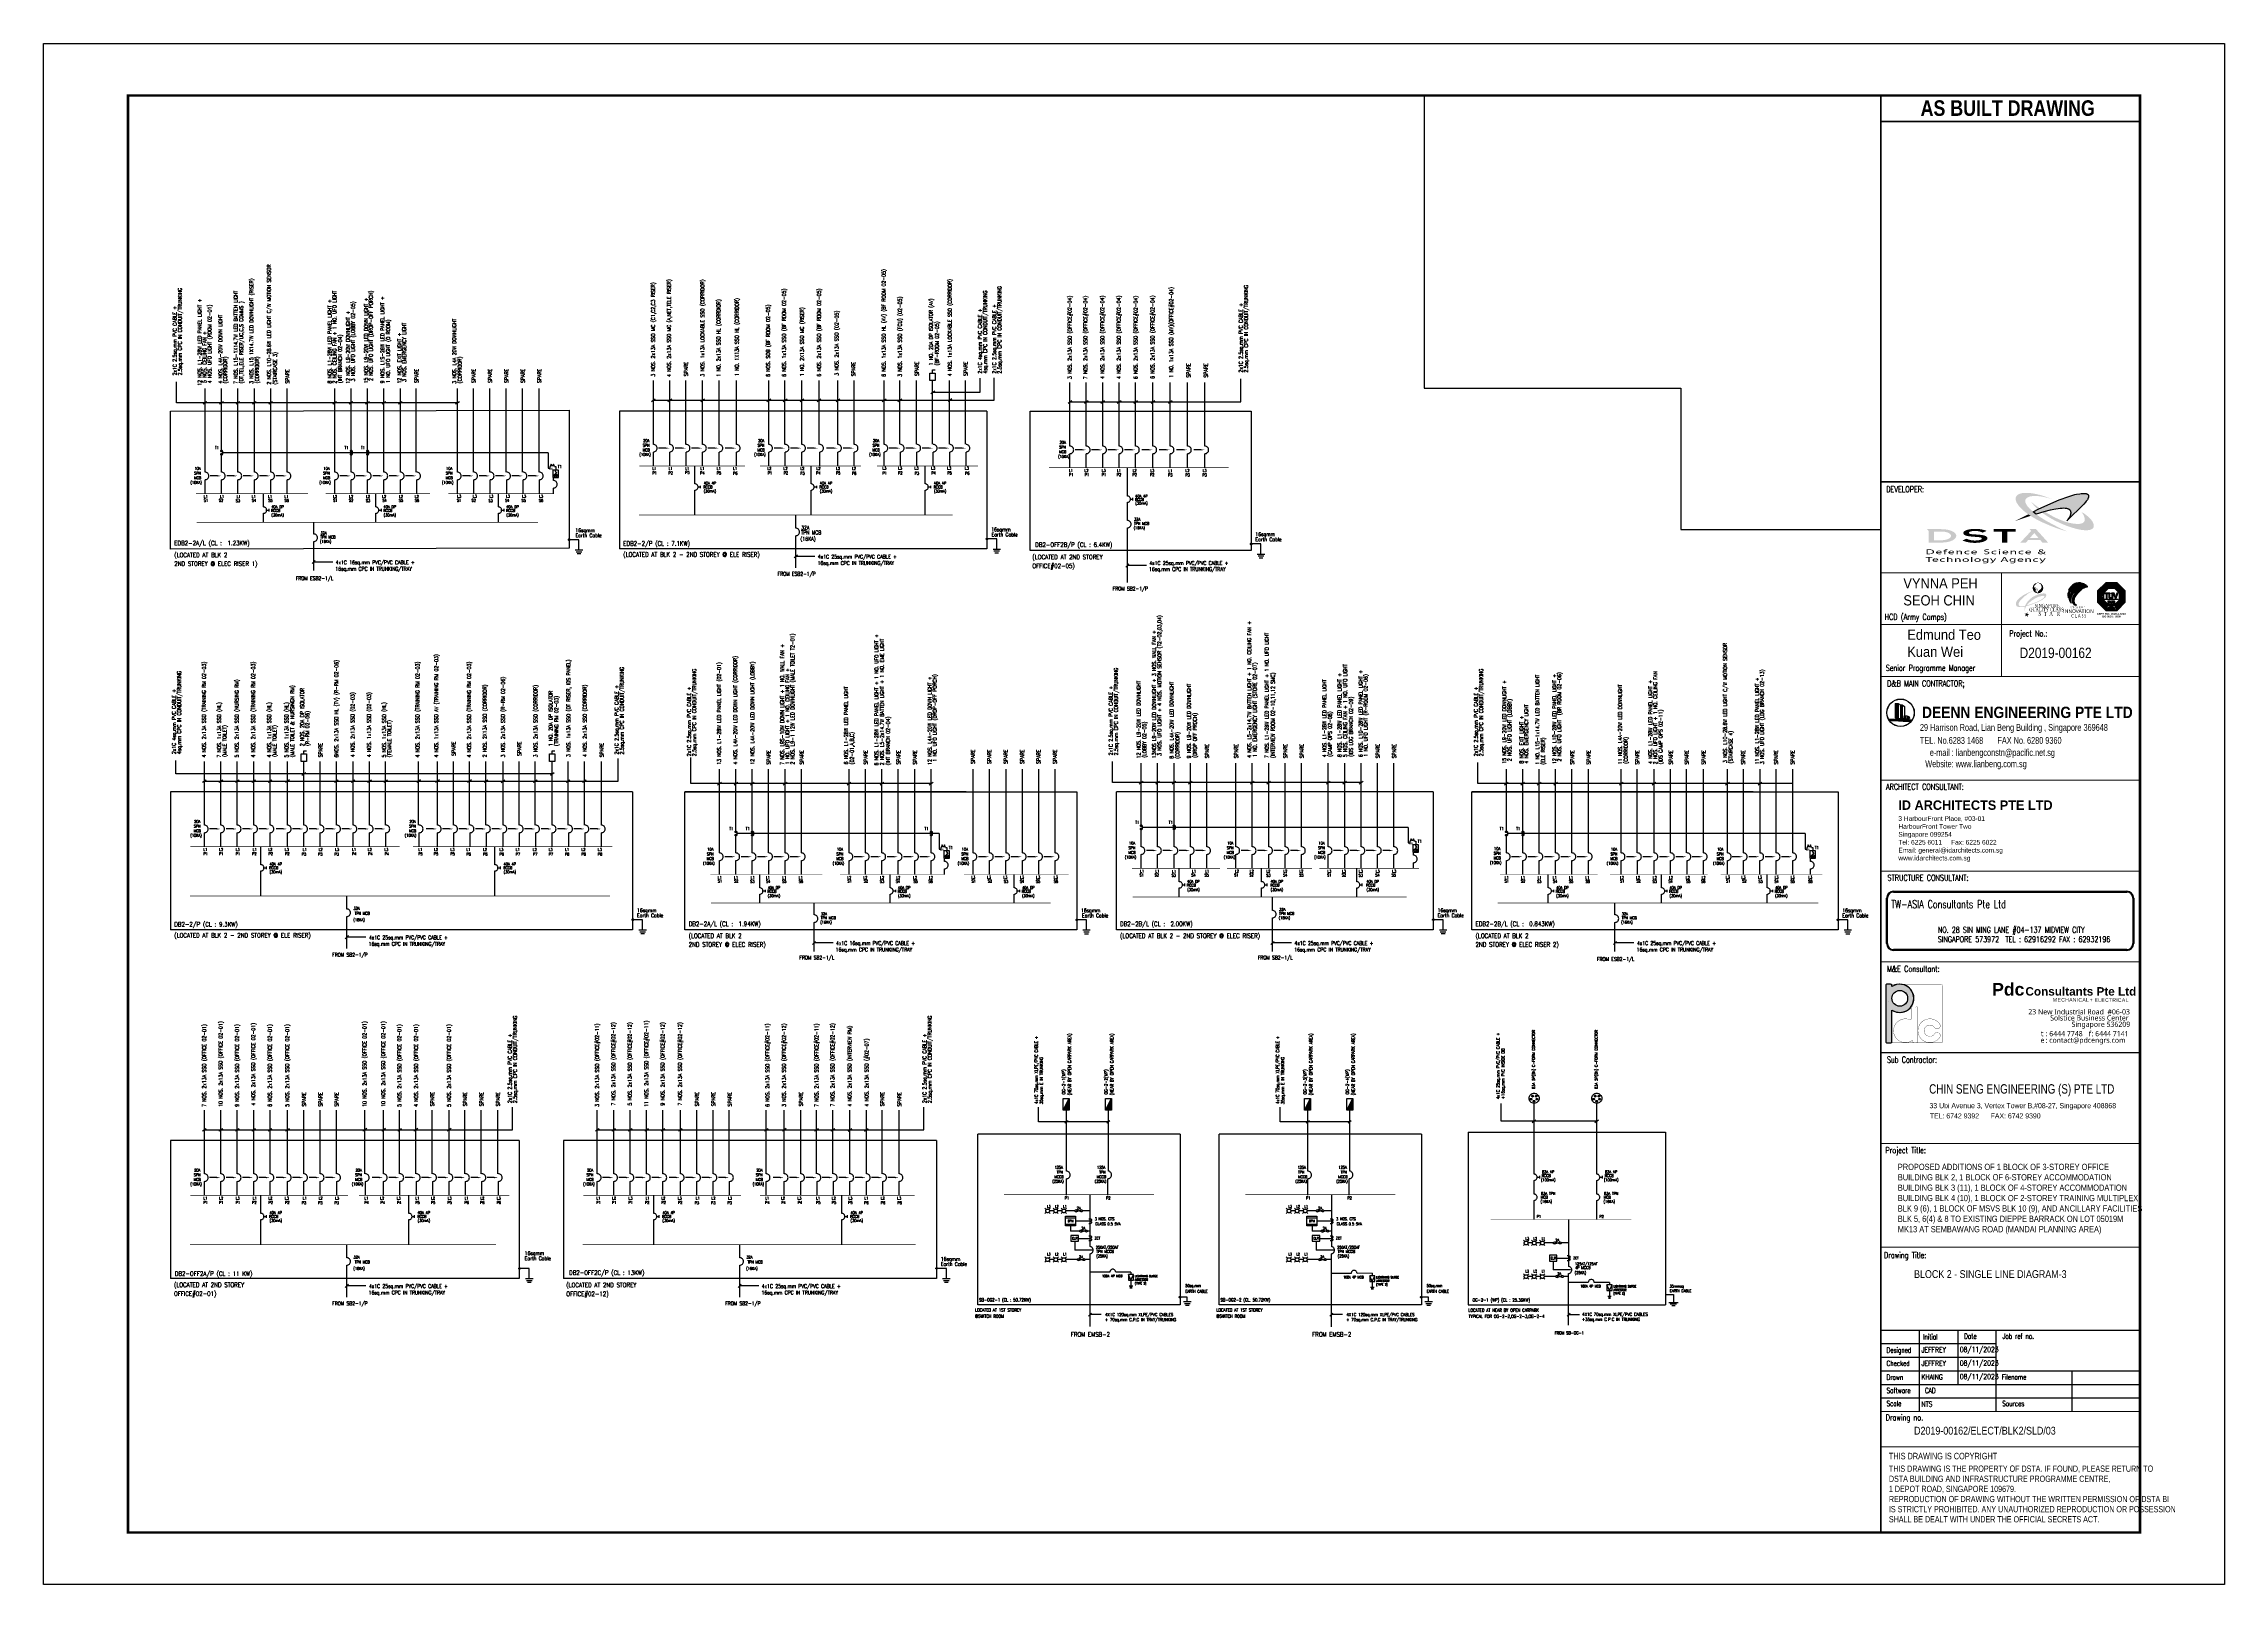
# Paper-space layout 'Layout1' of a CAD drawing. Header units: millimetres. Extents: x 380 to 1221, y -10 to 584.
# The model-space entities are those that its viewports show. They can reach past a viewport. Long polylines and large blocks are cut down to what shows.
import ezdxf
from ezdxf.enums import TextEntityAlignment as Align

# ---------------------------------------------------------------- set-up
doc = ezdxf.new("R2010")
doc.units = ezdxf.units.MM
doc.header["$LTSCALE"] = 0.01
doc.linetypes.add('DASHED', pattern=[19.05, 12.7, -6.35])
doc.linetypes.add('{ -E- }', pattern=[0])
doc.layers.get('Defpoints').update_dxf_attribs({"color": 8})
for name, color, linetype in [('_KTI_CONTROL', 9, 'Continuous'), ('A-_ANOTTBLK----_E-', 7, 'Continuous'), ('A-_ANOTTBLK_--_N', 7, 'Continuous'), ('A-_ANOTTBLK_A-TXT', 7, 'Continuous'), ('A-_ANOTTBLK_E-', 8, 'Continuous'), ('D2014-00335-020_C_TB$0$S-_ANOTTBLK_H-_', 1, 'Continuous'), ('E-_ELEC----_E-', 3, 'Continuous'), ('E-_ELECSYBL_R-_N_ES9', 7, 'Continuous'), ('ME-SLD', 7, 'Continuous'), ('POWER', 7, 'Continuous'), ('TITLEBLOCK', 7, 'Continuous')]:
    doc.layers.add(name, color=color, linetype=linetype)
for name, color, linetype, lineweight in [('A-_ANOTTBLK_P', 7, 'Continuous', 9), ('G-ANNO-TTLB', 6, 'Continuous', 9), ('G-ANNO-TTLB-THIN', 151, 'Continuous', 9), ('G-ANNO-TTLB-WIDE', 214, 'Continuous', 50)]:
    doc.layers.add(name, color=color, linetype=linetype, lineweight=lineweight)
doc.styles.add('100', font='romans.shx', dxfattribs={"width": 0.8, "height": 250})
doc.styles.add('A2', font='SIMPLEX.shx', dxfattribs={"width": 0.95, "height": 190})
doc.styles.add('Arial', font='arial.ttf', dxfattribs={"height": 375})
doc.styles.add('Arial Narrow', font='ARIALN.TTF', dxfattribs={"height": 250})
doc.styles.add('Arial Narrow_10', font='ARIALN.TTF', dxfattribs={"width": 0.9, "height": 2.5})
doc.styles.add('Arial Narrow_12', font='ARIALN.TTF', dxfattribs={"width": 0.8, "height": 2.4})
doc.styles.add('Arial Narrow_13', font='ARIALN.TTF', dxfattribs={"width": 1.1, "height": 2.8})
doc.styles.add('Arial Narrow_3', font='ARIALN.TTF', dxfattribs={"height": 350})
doc.styles.add('Arial Narrow_B', font='ARIALNB.TTF', dxfattribs={"height": 230})
doc.styles.add('D2014-00335-020_C_TB$0$DE-SELARANG TITLE BLOCK$0$ROMANC', font='ARIALUNI.TTF')
doc.styles.add('D2014-00335-020_C_TB$0$DE-SELARANG TITLE BLOCK$0$Style-WORKING', font='ENGINEERING.shx')
doc.styles.add('MtXpl_Trebuchet_MS', font='trebucbd.ttf')
doc.styles.add('PDC', font='arialbd.ttf', dxfattribs={"width": 0.9, "height": 300})
doc.styles.add('PDC-Add', font='trebuc.ttf')
doc.styles.add('PwNote', font='Romans.shx', dxfattribs={"width": 0.75, "bigfont": 'Special.shx'})
doc.styles.add('ROMAND', font='romand.shx', dxfattribs={"width": 0.75})
doc.styles.add('ROMANS', font='romans', dxfattribs={"width": 0.75})
doc.styles.add('ROMANS-1', font='romans.shx', dxfattribs={"width": 0.7})
doc.styles.add('RomanS_6', font='romans__.ttf', dxfattribs={"width": 0.65, "height": 2.25})
doc.styles.add('SANS2', font='swisscl.ttf')
doc.styles.add('SIMPLEX', font='simplex.shx', dxfattribs={"width": 0.65})
doc.styles.add('SIMPLEX_PSE', font='simplex.shx', dxfattribs={"width": 0.8})
doc.styles.add('StdTitleblock_Inhouse-A1[ura]$0$IN', font='arial.ttf', dxfattribs={"width": 0.8})
doc.styles.add('StdTitleblock_Inhouse-A1[ura]$0$psb', font='arial.ttf')
doc.styles.add('StdTitleblock_Inhouse-A1[ura]$0$QC', font='times.ttf', dxfattribs={"width": 0.7})
doc.styles.add('StdTitleblock_Inhouse-A1[ura]$0$style1', font='trebuc.ttf', dxfattribs={"width": 0.5})
doc.styles.add('StdTitleblock_Inhouse-A1[ura]$0$style4', font='trebuc.ttf', dxfattribs={"width": 0.77})
doc.styles.add('StdTitleblock_Inhouse-A1[ura]$0$style4S', font='trebuc.ttf', dxfattribs={"width": 0.5})
doc.styles.add('X_1368_ TITLE BLK A1$0$X_1368_ TITLE BLK A1$0$Standard', font='txt_____.ttf')
doc.linetypes.add('communication_line', pattern='A,0.25,-0.2,0.25,-0.2,0.25,-0.2,0.25,-0.2,["C",Standard,S=0.1,R=0,X=-0.1,Y=-0.05],-0.075', length=1.875)
doc.dimstyles.get("Standard").update_dxf_attribs({"dimtxt": 0.18, "dimasz": 0.18, "dimexe": 0.18, "dimexo": 0.0625, "dimgap": 0.09, "dimtad": 0, "dimtih": 1, "dimtoh": 1, "dimdec": 4, "dimzin": 0, "dimdsep": 46, "dimtxsty": 'Standard', "dimcen": 0.09, "dimadec": 0, "dimazin": 0, "dimtfac": 1, "dimtdec": 4, "dimtofl": 0, "dimtmove": 0, "dimatfit": 3, "dimfxl": 1, "dimtolj": 1, "dimtzin": 0, "dimarcsym": 0})
pattern_1 = [(0, (614.02852, 172.35406), (0.11077846, 0.22155691), [0, -0.22155691])]

# ---------------------------------------------------------------- blocks, each defined once
blk = doc.blocks.new('pdc logo')
at = {"layer": '_KTI_CONTROL'}
h = blk.add_hatch(color=5, dxfattribs=at)
h.dxf.hatch_style = 1
h.paths.add_polyline_path([(2157.64, -611.18, -1), (2152.79, -611.18, -1)], flags=16)
edge = h.paths.add_edge_path()
edge.add_arc((2152.39, -607.24), 0.4, 360, 450)
edge.add_line((2152.39, -606.84), (2151.19, -606.84))
edge.add_arc((2151.19, -607.16), 0.32, 90, 180)
edge.add_line((2150.87, -607.16), (2150.87, -624.62))
edge.add_arc((2151.19, -624.62), 0.32, 180, 270)
edge.add_line((2151.19, -624.94), (2152.47, -624.94))
edge.add_arc((2152.47, -624.62), 0.32, 270, 360)
edge.add_line((2152.79, -624.62), (2152.79, -614.79))
edge.add_arc((2155.21, -611.18), 4.34, 236.10561, 450)
edge.add_arc((2155.21, -611.18), 4.34, 90, 123.89439)
edge.add_line((2152.79, -607.58), (2152.79, -607.24))
blk.add_line((2151.83, -612.12), (2151.83, -612.12), dxfattribs=at)
at = {"layer": '_KTI_CONTROL', "color": 5}
for p, q in [((2160.15, -613.94), (2160.15, -613.94)), ((2166.73, -620.61), (2166.73, -620.61)), ((2166.73, -621.72), (2166.73, -621.72))]:
    blk.add_line(p, q, dxfattribs=at)
at = {"layer": '_KTI_CONTROL'}
blk.add_lwpolyline([(2151.27, -624.94, 0.08, 0.08, 0), (2167.96, -624.94, 0.08, 0.08, 0.414214), (2168.36, -624.54, 0.08, 0.08, 0), (2168.36, -607.24, 0.08, 0.08, 0.414214), (2167.96, -606.84, 0.08, 0.08, 0), (2151.27, -606.84, 0.08, 0, 0.414214), (2150.87, -607.24, 0, 0, 0), (2150.87, -624.54, 0, 0.08, 0.414214)], format="xyseb", close=True, dxfattribs=at)
blk.add_lwpolyline([(2152.79, -607.58), (2152.79, -607.24, 0.414214), (2152.39, -606.84), (2151.19, -606.84, 0.414214), (2150.87, -607.16), (2150.87, -624.62, 0.414214), (2151.19, -624.94), (2152.47, -624.94, 0.414214), (2152.79, -624.62), (2152.79, -614.79, 1.350121), (2155.21, -606.84)], format="xyb", dxfattribs=at)
at = {"layer": '_KTI_CONTROL', "color": 5, "const_width": 0.08}
for points in [[(2159.15, -624.26, 0.604222), (2159.03, -624.19, -1.673231), (2158.32, -617.77, 0.53158), (2158.76, -617.47), (2158.76, -614.06, -0.414214), (2159.16, -613.66), (2160.28, -613.66, -0.414214), (2160.68, -614.06), (2160.68, -624.54, -0.414214), (2160.36, -624.86), (2159.55, -624.86, -0.414214), (2159.15, -624.46)], [(2166.73, -621.72, -0.600855), (2167.53, -623.22, -3.270946), (2167.53, -619.12, -0.600855), (2166.73, -620.61, -0.249332), (2165.93, -620.19, 3.270946), (2165.93, -622.15, -0.249332)]]:
    blk.add_lwpolyline(points, format="xyb", close=True, dxfattribs=at)
blk.add_lwpolyline([(2158.7, -621.17, 1712.893325), (2158.7, -621.17)], format="xyb", dxfattribs=at)
at = {"layer": '_KTI_CONTROL'}
blk.add_circle((2155.21, -611.18), 2.42, dxfattribs=at)
blk.add_arc((2155.21, -611.18), 4.34, 236.10561, 123.89439, dxfattribs=at)
blk = doc.blocks.new('A$C62FE11C2')
at = {"layer": '_KTI_CONTROL', "xscale": 1.25, "yscale": 1.25, "zscale": 1.25}
blk.add_blockref('pdc logo', (-2684.72, 783.68), dxfattribs=at)
at = {"layer": '_KTI_CONTROL', "color": 5, "style": 'PDC'}
blk.add_text('Pdc ', height=4.86, dxfattribs=at).set_placement((44.89, 20.75))
at = {"layer": '_KTI_CONTROL', "color": 7, "style": 'PDC'}
blk.add_text('Consultants Pte Ltd', height=3.24, dxfattribs=at).set_placement((57.75, 20.77))
at = {"layer": 'A-_ANOTTBLK_E-', "color": 7}
for s, style, p in [('23 New Industrial Road  #06-03', 'PDC-Add', (58.84, 13.51)), ('Solstice Business Center', 'PDC-Add', (67.29, 11.16)), ('Singapore 536209', 'PDC-Add', (75.56, 8.71)), (': contact@pdcengrs.com', 'MtXpl_Trebuchet_MS', (65.5, 2.58)), (': 6444 7748 ', 'PDC-Add', (65.54, 5.08)), (': 6444 7141', 'PDC-Add', (83.25, 5.08))]:
    blk.add_text(s, height=2, dxfattribs=dict(at, style=style)).set_placement(p)
at = {"layer": 'A-_ANOTTBLK_E-', "color": 5, "style": 'MtXpl_Trebuchet_MS'}
for s, p in [('e', (63.56, 2.58)), ('t', (63.71, 5.08)), ('f', (82.16, 5.08))]:
    blk.add_text(s, height=2, dxfattribs=at).set_placement(p)
at = {"layer": 'A-_ANOTTBLK_E-', "color": 7, "char_height": 1.3867, "width": 77.2836, "attachment_point": 1, "style": 'X_1368_ TITLE BLK A1$0$X_1368_ TITLE BLK A1$0$Standard'}
for s, insert in [('{\\fArial|b0|i0|c0|p34;\\T1.1;MECHANICAL}', (68.35, 19.8)), ('{\\fArial|b0|i0|c0|p34;\\T1.1;+}', (82.5, 19.8)), ('{\\fArial|b0|i0|c0|p34;\\T1.1;ELECTRICAL    }', (84.4, 19.74))]:
    blk.add_mtext(s, dxfattribs=dict(at, insert=insert))
blk = doc.blocks.new('*X66')
at = {"color": 0}
for p, q in [((105083, 16093), (105267, 16278)), ((105083, 16111), (105250, 16278)), ((105083, 16129), (105232, 16278)), ((105083, 16146), (105214, 16278)), ((105083, 16164), (105197, 16278)), ((105083, 16182), (105179, 16278)), ((105083, 16199), (105161, 16278)), ((105083, 16217), (105144, 16278)), ((105083, 16235), (105126, 16278)), ((105083, 16252), (105108, 16278)), ((105083, 16270), (105090, 16278)), ((105083, 16076), (105281, 16274)), ((105083, 16058), (105281, 16257)), ((105083, 16040), (105281, 16239)), ((105083, 16023), (105281, 16221)), ((105083, 16005), (105281, 16203)), ((105083, 15987), (105281, 16186)), ((105083, 15970), (105281, 16168)), ((105083, 15952), (105281, 16150)), ((105083, 15934), (105281, 16133)), ((105083, 15917), (105281, 16115)), ((105083, 15899), (105281, 16097)), ((105083, 15881), (105281, 16080)), ((105083, 15863), (105281, 16062)), ((105083, 15846), (105281, 16044)), ((105083, 15828), (105281, 16027)), ((105083, 15810), (105281, 16009)), ((105083, 15793), (105281, 15991)), ((105083, 15775), (105281, 15974)), ((105083, 15757), (105281, 15956)), ((105083, 15740), (105281, 15938)), ((105083, 15722), (105281, 15921)), ((105083, 15704), (105281, 15903)), ((105083, 15687), (105281, 15885)), ((105083, 15669), (105281, 15868)), ((105083, 15651), (105281, 15850)), ((105083, 15634), (105281, 15832)), ((105083, 15616), (105281, 15815)), ((105083, 15598), (105281, 15797)), ((105083, 15581), (105281, 15779)), ((105083, 15563), (105281, 15762)), ((105083, 15545), (105281, 15744)), ((105083, 15528), (105281, 15726)), ((105083, 15510), (105281, 15709)), ((105083, 15492), (105281, 15691)), ((105083, 15475), (105281, 15673)), ((105083, 15457), (105281, 15655)), ((105083, 15439), (105281, 15638)), ((105083, 15422), (105281, 15620)), ((105083, 15404), (105281, 15602)), ((105083, 15386), (105281, 15585)), ((105083, 15369), (105281, 15567)), ((105083, 15351), (105281, 15549)), ((105083, 15333), (105281, 15532)), ((105083, 15315), (105281, 15514)), ((105083, 15298), (105281, 15496)), ((105083, 15280), (105281, 15479)), ((105083, 15262), (105281, 15461)), ((105084, 15247), (105281, 15443)), ((105102, 15247), (105281, 15426)), ((105120, 15247), (105281, 15408)), ((105137, 15247), (105281, 15390)), ((105155, 15247), (105281, 15373)), ((105173, 15247), (105281, 15355)), ((105191, 15247), (105281, 15337)), ((105208, 15247), (105281, 15320)), ((105226, 15247), (105281, 15302)), ((105244, 15247), (105281, 15284)), ((105261, 15247), (105281, 15267)), ((105279, 15247), (105281, 15249)), ((105438, 16078), (105543, 16182)), ((105438, 16096), (105525, 16182)), ((105438, 16113), (105507, 16182)), ((105438, 16131), (105490, 16182)), ((105438, 16149), (105472, 16182)), ((105438, 16166), (105454, 16182)), ((105438, 16060), (105546, 16168)), ((105438, 16042), (105546, 16150)), ((105438, 16025), (105546, 16132)), ((105438, 16007), (105546, 16115)), ((105438, 15989), (105546, 16097)), ((105438, 15972), (105546, 16079)), ((105438, 15954), (105546, 16062)), ((105438, 15936), (105546, 16044)), ((105438, 15919), (105546, 16026)), ((105438, 15901), (105546, 16009)), ((105438, 15883), (105546, 15991)), ((105438, 15866), (105546, 15973)), ((105438, 15848), (105546, 15956)), ((105438, 15830), (105546, 15938)), ((105438, 15813), (105546, 15920)), ((105438, 15795), (105546, 15903)), ((105438, 15777), (105546, 15885)), ((105438, 15760), (105546, 15867)), ((105438, 15742), (105546, 15850)), ((105438, 15724), (105546, 15832)), ((105438, 15707), (105546, 15814)), ((105438, 15689), (105546, 15797)), ((105438, 15671), (105546, 15779)), ((105438, 15654), (105546, 15761)), ((105438, 15636), (105546, 15743)), ((105438, 15618), (105546, 15726)), ((105438, 15601), (105546, 15708)), ((105438, 15583), (105546, 15690)), ((105438, 15565), (105546, 15673)), ((105438, 15548), (105546, 15655)), ((105438, 15530), (105546, 15637)), ((105438, 15512), (105546, 15620)), ((105438, 15494), (105546, 15602)), ((105438, 15477), (105546, 15584)), ((105438, 15459), (105546, 15567)), ((105438, 15441), (105546, 15549)), ((105438, 15424), (105546, 15531)), ((105438, 15406), (105546, 15514)), ((105438, 15388), (105546, 15496)), ((105438, 15371), (105546, 15478)), ((105438, 15353), (105546, 15461)), ((105438, 15335), (105546, 15443)), ((105438, 15318), (105546, 15425)), ((105438, 15300), (105546, 15408)), ((105438, 15282), (105546, 15390)), ((105438, 15265), (105546, 15372)), ((105441, 15250), (105546, 15355)), ((105459, 15250), (105546, 15337)), ((105476, 15250), (105546, 15319)), ((105494, 15250), (105546, 15302)), ((105512, 15250), (105546, 15284)), ((105529, 15250), (105546, 15266)), ((105686, 15441), (105689, 15445)), ((105686, 15424), (105707, 15445)), ((105686, 15406), (105724, 15445)), ((105686, 15388), (105742, 15445)), ((105686, 15371), (105750, 15435)), ((105686, 15353), (105750, 15418)), ((105686, 15335), (105750, 15400)), ((105686, 15318), (105750, 15382)), ((105686, 15300), (105750, 15364)), ((105686, 15282), (105750, 15347)), ((105686, 15265), (105750, 15329)), ((105686, 15247), (105750, 15311)), ((105692, 15236), (105750, 15294)), ((105710, 15236), (105750, 15276)), ((105728, 15236), (105750, 15258)), ((105745, 15236), (105750, 15241)), ((105886, 15394), (105893, 15401)), ((105886, 15377), (105910, 15401)), ((105886, 15359), (105928, 15401)), ((105886, 15341), (105941, 15396)), ((105886, 15324), (105941, 15378)), ((105886, 15306), (105941, 15360)), ((105886, 15288), (105941, 15343)), ((105886, 15271), (105941, 15325)), ((105886, 15253), (105941, 15307)), ((105892, 15241), (105941, 15290)), ((105910, 15241), (105941, 15272)), ((105928, 15241), (105941, 15254))]:
    blk.add_line(p, q, dxfattribs=at)
blk = doc.blocks.new('*X67')
at = {"color": 0}
for p, q in [((104618, 15191), (104621, 15194)), ((104622, 15182), (104634, 15194)), ((104627, 15174), (104647, 15194)), ((104632, 15165), (104661, 15194)), ((104637, 15157), (104674, 15194)), ((104642, 15149), (104687, 15194)), ((104647, 15141), (104700, 15194)), ((104652, 15133), (104714, 15194)), ((104658, 15125), (104727, 15194)), ((104663, 15117), (104740, 15194)), ((104668, 15109), (104753, 15194)), ((104674, 15101), (104767, 15194)), ((104684, 15098), (104780, 15194)), ((104697, 15098), (104793, 15194)), ((104711, 15098), (104806, 15194)), ((104724, 15098), (104820, 15194)), ((104737, 15098), (104833, 15194)), ((104750, 15098), (104846, 15194)), ((104764, 15098), (104859, 15194)), ((104777, 15098), (104873, 15194)), ((104790, 15098), (104886, 15194)), ((104803, 15098), (104899, 15194)), ((104817, 15098), (104912, 15194)), ((104830, 15098), (104926, 15194)), ((104843, 15098), (104939, 15194)), ((104857, 15098), (104952, 15194)), ((104870, 15098), (104966, 15194)), ((104883, 15098), (104979, 15194)), ((104896, 15098), (104992, 15194)), ((104910, 15098), (105005, 15194)), ((104923, 15098), (105019, 15194)), ((104936, 15098), (105032, 15194)), ((104949, 15098), (105045, 15194)), ((104963, 15098), (105058, 15194)), ((104976, 15098), (105072, 15194)), ((104989, 15098), (105085, 15194)), ((105002, 15098), (105098, 15194)), ((105016, 15098), (105111, 15194)), ((105029, 15098), (105125, 15194)), ((105042, 15098), (105138, 15194)), ((105055, 15098), (105151, 15194)), ((105069, 15098), (105164, 15194)), ((105082, 15098), (105178, 15194)), ((105095, 15098), (105191, 15194)), ((105108, 15098), (105204, 15194)), ((105122, 15098), (105217, 15194)), ((105135, 15098), (105231, 15194)), ((105148, 15098), (105244, 15194)), ((105161, 15098), (105257, 15194)), ((105175, 15098), (105270, 15194)), ((105188, 15098), (105284, 15194)), ((105201, 15098), (105297, 15194)), ((105214, 15098), (105304, 15187)), ((105228, 15098), (105304, 15175)), ((105241, 15098), (105318, 15175)), ((105254, 15098), (105331, 15175)), ((105268, 15098), (105344, 15175)), ((105281, 15098), (105357, 15175)), ((105294, 15098), (105371, 15175)), ((105305, 15082), (105397, 15175)), ((105307, 15098), (105384, 15175)), ((105318, 15082), (105410, 15175)), ((105331, 15082), (105424, 15175)), ((105344, 15082), (105437, 15175)), ((105358, 15082), (105450, 15175)), ((105371, 15082), (105463, 15175)), ((105384, 15082), (105477, 15175)), ((105397, 15082), (105490, 15175)), ((105411, 15082), (105503, 15175)), ((105424, 15082), (105516, 15175)), ((105437, 15082), (105530, 15175)), ((105450, 15082), (105543, 15175)), ((105464, 15082), (105556, 15175)), ((105477, 15082), (105569, 15175)), ((105490, 15082), (105583, 15175)), ((105503, 15082), (105596, 15175)), ((105517, 15082), (105609, 15175)), ((105530, 15082), (105623, 15175)), ((105543, 15082), (105619, 15158)), ((105556, 15082), (105629, 15155)), ((105570, 15082), (105643, 15155)), ((105583, 15082), (105656, 15155)), ((105596, 15082), (105669, 15155)), ((105610, 15082), (105682, 15155)), ((105623, 15082), (105696, 15155)), ((105623, 15069), (105709, 15155)), ((105626, 15059), (105722, 15155)), ((105640, 15059), (105735, 15155)), ((105653, 15059), (105749, 15155)), ((105666, 15059), (105762, 15155)), ((105679, 15059), (105775, 15155)), ((105693, 15059), (105788, 15155)), ((105706, 15059), (105802, 15155)), ((105719, 15059), (105815, 15155)), ((105732, 15059), (105828, 15155)), ((105746, 15059), (105841, 15155)), ((105759, 15059), (105855, 15155)), ((105772, 15059), (105868, 15155)), ((105786, 15059), (105881, 15155)), ((105799, 15059), (105895, 15155)), ((105812, 15059), (105908, 15155)), ((105825, 15059), (105921, 15155)), ((105839, 15059), (105934, 15155)), ((105852, 15059), (105948, 15155)), ((105865, 15059), (105961, 15155)), ((105878, 15059), (105974, 15155)), ((105892, 15059), (105987, 15155)), ((105905, 15059), (106001, 15155)), ((105918, 15059), (106014, 15155)), ((105931, 15059), (106027, 15155)), ((105945, 15059), (106040, 15155)), ((105958, 15059), (106054, 15155)), ((105971, 15059), (106067, 15155)), ((105984, 15059), (106080, 15155)), ((105998, 15059), (106093, 15155)), ((106011, 15059), (106107, 15155)), ((106024, 15059), (106120, 15155)), ((106037, 15059), (106133, 15155)), ((106051, 15059), (106146, 15155)), ((106064, 15059), (106160, 15155)), ((106077, 15059), (106173, 15155)), ((106090, 15059), (106186, 15155)), ((106104, 15059), (106199, 15155)), ((106117, 15059), (106213, 15155)), ((106130, 15059), (106226, 15155)), ((106143, 15059), (106239, 15155)), ((106170, 15059), (106222, 15112)), ((106183, 15059), (106185, 15061))]:
    blk.add_line(p, q, dxfattribs=at)
blk = doc.blocks.new('ELEC0338')
at = {"color": 7}
for p, q in [((160, 849), (160, 1039)), ((160, 849), (310, 649)), ((164, 498), (164, 646))]:
    blk.add_line(p, q, dxfattribs=at)
blk.add_lwpolyline([(566, 0), (566, 1039), (-250, 1039), (-250, 0)], close=True, dxfattribs=at)
blk.add_lwpolyline([(64, 311), (218, 311), (218, 168)], dxfattribs=at)
blk.add_circle((172, 277), 222, dxfattribs=at)
blk = doc.blocks.new('CLOSEDFILLED')
at = {"color": 0}
blk.add_solid([(-1, 0), (0, 0), (-1, 0)], dxfattribs=at)
blk = doc.blocks.new('EARTH')
at = {"layer": 'POWER', "color": 7, "linetype": 'Continuous'}
for p, q in [((0, 0), (-0.5, 0)), ((-0.5, 0), (-0.5, -0.5)), ((-0.2, -0.5), (-0.8, -0.5)), ((-0.3, -0.6), (-0.7, -0.6)), ((-0.4, -0.7), (-0.6, -0.7))]:
    blk.add_line(p, q, dxfattribs=at)
blk = doc.blocks.new('ELEC0333')
at = {"layer": 'E-_ELECSYBL_R-_N_ES9'}
blk.add_lwpolyline([(-1.3, 2), (0, 2, -1), (0, 0, -1), (0, -2), (-1.3, -2)], format="xyb", dxfattribs=at)
blk = doc.blocks.new('ELEC0302')
at = {"color": 0}
blk.add_arc((20, 0), 300, 275.73917, 84.26083, dxfattribs=at)
blk = doc.blocks.new('DB')
at = {"layer": 'E-_ELEC----_E-'}
blk.add_hatch(color=0, dxfattribs=at).paths.add_polyline_path([(0, 0), (400, 0), (400, 209)])
at = {"layer": 'E-_ELEC----_E-', "color": 0, "linetype": 'Continuous'}
for p, q in [((400, 209), (0, 209)), ((0, 209), (0, 0)), ((0, 0), (400, 0)), ((400, 0), (400, 209))]:
    blk.add_line(p, q, dxfattribs=at)
at = {"layer": 'E-_ELEC----_E-', "color": 0}
blk.add_line((400, 209), (0, 0), dxfattribs=at)
blk = doc.blocks.new('20A ISO')
at = {"color": 7}
blk.add_lwpolyline([(1003960, 407593), (1003960, 407853), (1004166, 407853)], dxfattribs=at)
blk.add_lwpolyline([(1003747, 407593), (1004173, 407593), (1004173, 406990), (1003747, 406990)], close=True, dxfattribs=at)

msp = doc.modelspace()

# ---------------------------------------------------------------- linework, layer by layer
at = {"linetype": '{ -E- }'}
for p, q in [((951888, 399681, 0), (951888, 406373, 0)), ((953200, 401431, 0), (953200, 406373, 0)), ((954511, 399681, 0), (954511, 406373, 0)), ((955823, 399681, 0), (955823, 406373, 0)), ((957134, 399681, 0), (957134, 406373, 0)), ((962243, 399681, 0), (962243, 406373, 0)), ((963555, 401431, 0), (963555, 406373, 0)), ((964867, 401431, 0), (964867, 406373, 0)), ((966178, 399681, 0), (966178, 406373, 0)), ((967490, 399681, 0), (967490, 406373, 0)), ((972053, 399681, 0), (972053, 406373, 0)), ((987713, 401900), (987713, 406990)), ((989024, 401900), (989024, 406990)), ((991648, 401900), (991648, 406990)), ((992959, 401900), (992959, 406990)), ((994347, 401900), (994347, 406990)), ((996935, 401900), (996935, 406990)), ((998228, 401900), (998228, 406990)), ((999579, 401900), (999579, 406990)), ((1000951, 401903), (1000951, 406993)), ((1002449, 401900), (1002449, 406990)), ((1006146, 401900), (1006146, 406990)), ((1007404, 401905), (1007404, 406995)), ((1010027, 401905), (1010027, 406995)), ((1011382, 401905), (1011382, 406995)), ((1020997, 401761), (1020997, 406851)), ((1022308, 401761), (1022308, 406851)), ((1023620, 401761), (1023620, 406851)), ((1024932, 401761), (1024932, 406851)), ((1026243, 401761), (1026243, 406851)), ((1027628, 401761), (1027628, 406851)), ((1029013, 401761), (1029013, 406851)), ((953200, 399681, 0), (953200, 401040, 0)), ((963555, 399681, 0), (963555, 401040, 0)), ((964867, 399681, 0), (964867, 401040, 0)), ((999095, 395205), (999095, 396251)), ((960565, 394739, 0), (960565, 395232, 0)), ((960565, 391816, 0), (960565, 394139, 0)), ((981760, 394283), (980981, 394283)), ((999095, 392045), (999095, 394604)), ((1015152, 394349), (1014373, 394349)), ((1036263, 393942), (1035484, 393942)), ((951835, 371477), (951835, 376567)), ((953146, 371477), (953146, 376567)), ((954458, 371477), (954458, 376567)), ((955770, 371477), (955770, 376567)), ((957081, 371477), (957081, 376567)), ((958469, 371477), (958469, 376567)), ((959781, 371477), (959781, 376567)), ((962379, 371478), (962379, 376568)), ((963715, 371477), (963715, 376567)), ((965027, 371477), (965027, 376567)), ((966314, 371478), (966314, 376568)), ((968952, 371480), (968952, 376569)), ((970450, 371477), (970450, 376567)), ((973019, 371482), (973019, 376572)), ((974331, 371482), (974331, 376572)), ((975696, 371477), (975696, 376567)), ((978266, 371482), (978266, 376572)), ((979631, 371477), (979631, 376567)), ((980889, 371482), (980889, 376572)), ((982201, 371482), (982201, 376572)), ((1026690, 371499, 0), (1026690, 376441, 0)), ((1028002, 369749, 0), (1028002, 376441, 0)), ((1029314, 371499, 0), (1029314, 376441, 0)), ((1030625, 369749, 0), (1030625, 376441, 0)), ((1035572, 369749, 0), (1035572, 376441, 0)), ((1036883, 369749, 0), (1036883, 376441, 0)), ((1041644, 371111, 0), (1041644, 376441, 0)), ((1042956, 369749, 0), (1042956, 376441, 0)), ((1044267, 369749, 0), (1044267, 376441, 0)), ((992992, 369257, 0), (992992, 375949, 0)), ((994304, 371008, 0), (994304, 375949, 0)), ((995615, 371008, 0), (995615, 375949, 0)), ((998238, 369257, 0), (998238, 375949, 0)), ((1003347, 369257, 0), (1003347, 375949, 0)), ((1005971, 369257, 0), (1005971, 375949, 0)), ((1009906, 371008, 0), (1009906, 375949, 0)), ((1055872, 371008, 0), (1055872, 375949, 0)), ((1057184, 371008, 0), (1057184, 375949, 0)), ((1058495, 369257, 0), (1058495, 375949, 0)), ((1059807, 369257, 0), (1059807, 375949, 0)), ((1065053, 369257, 0), (1065053, 375949, 0)), ((1067676, 369257, 0), (1067676, 375949, 0)), ((1073545, 369257, 0), (1073545, 375949, 0)), ((1076146, 369257, 0), (1076146, 375949, 0)), ((994304, 369257, 0), (994304, 370617, 0)), ((995615, 369257, 0), (995615, 370617, 0)), ((1009906, 369257, 0), (1009906, 370617, 0)), ((1026690, 369749, 0), (1026690, 371108, 0)), ((1029314, 369749, 0), (1029314, 371108, 0)), ((1041644, 369749, 0), (1041644, 371108, 0)), ((1055872, 369257, 0), (1055872, 370617, 0)), ((1057184, 369257, 0), (1057184, 370617, 0)), ((963217, 364781), (963217, 365828)), ((1000548, 364315, 0), (1000548, 364808, 0)), ((1037181, 364668, 0), (1037181, 365161, 0)), ((1064549, 364315, 0), (1064549, 364808, 0)), ((963217, 361622), (963217, 364181)), ((986851, 363926), (986072, 363926)), ((1000548, 361392, 0), (1000548, 363715, 0)), ((1022322, 363919, 0), (1021543, 363919, 0)), ((1037181, 361392, 0), (1037181, 364068, 0)), ((1050821, 363926, 0), (1050042, 363926, 0)), ((1064549, 361392, 0), (1064549, 363715, 0)), ((1083158, 363919, 0), (1082379, 363919, 0)), ((951835, 343622), (951835, 348712)), ((953146, 343622), (953146, 348712)), ((954458, 343622), (954458, 348712)), ((955770, 343622), (955770, 348712)), ((957081, 343622), (957081, 348712)), ((958469, 343622), (958469, 348712)), ((964648, 343625), (964648, 348714)), ((966145, 343622), (966145, 348712)), ((967432, 343623), (967432, 348713)), ((968715, 343627), (968715, 348717)), ((971392, 343622), (971392, 348712)), ((983231, 343622), (983231, 348712)), ((984542, 343622), (984542, 348712)), ((985854, 343622), (985854, 348712)), ((987166, 343622), (987166, 348712)), ((988477, 343622), (988477, 348712)), ((989865, 343622), (989865, 348712)), ((996728, 343622), (996728, 348712)), ((998172, 343622), (998172, 348712)), ((1000741, 343627), (1000741, 348717)), ((1002053, 343627), (1002053, 348717)), ((1003418, 343622), (1003418, 348712)), ((1004730, 343622), (1004730, 348712)), ((963217, 336926), (963217, 337973)), ((994613, 336926), (994613, 337973)), ((963217, 333767), (963217, 336326)), ((977797, 336071), (977018, 336071)), ((994613, 333767), (994613, 336326)), ((1011126, 336071), (1010347, 336071))]:
    msp.add_line(p, q, dxfattribs=at)
at = {"linetype": 'DASHED', "ltscale": 20}
for p, q in [((958446, 399681, 0), (958446, 406373, 0)), ((968764, 399683, 0), (968764, 406375, 0)), ((973328, 399683, 0), (973328, 406375, 0)), ((974639, 399683, 0), (974639, 406375, 0)), ((975951, 399683, 0), (975951, 406375, 0)), ((977263, 399683, 0), (977263, 406375, 0)), ((978574, 399683, 0), (978574, 406375, 0)), ((990302, 401900), (990302, 406990)), ((1003764, 401900), (1003764, 406990)), ((1008746, 401905), (1008746, 406995)), ((1012650, 401905), (1012650, 406995)), ((1030397, 401761), (1030397, 406851)), ((1031782, 401761), (1031782, 406851)), ((961092, 371477), (961092, 376567)), ((971737, 371478), (971737, 376568)), ((976983, 371478), (976983, 376568)), ((983566, 371477), (983566, 376567)), ((1031937, 369749, 0), (1031937, 376441, 0)), ((1034260, 369749, 0), (1034260, 376441, 0)), ((1038195, 369749, 0), (1038195, 376441, 0)), ((1039507, 369749, 0), (1039507, 376441, 0)), ((1045579, 369749, 0), (1045579, 376441, 0)), ((1046891, 369749, 0), (1046891, 376441, 0)), ((996900, 369257, 0), (996900, 375949, 0)), ((999550, 369257, 0), (999550, 375949, 0)), ((1004659, 369257, 0), (1004659, 375949, 0)), ((1007282, 369257, 0), (1007282, 375949, 0)), ((1008594, 369257, 0), (1008594, 375949, 0)), ((1013260, 369257, 0), (1013260, 375949, 0)), ((1014559, 369257, 0), (1014559, 375949, 0)), ((1015903, 369257, 0), (1015903, 375949, 0)), ((1017217, 369257, 0), (1017217, 375949, 0)), ((1018502, 369257, 0), (1018502, 375949, 0)), ((1019816, 369257, 0), (1019816, 375949, 0)), ((1061118, 369257, 0), (1061118, 375949, 0)), ((1062430, 369257, 0), (1062430, 375949, 0)), ((1066319, 369257, 0), (1066319, 375949, 0)), ((1068997, 369257, 0), (1068997, 375949, 0)), ((1070272, 369260, 0), (1070272, 375952, 0)), ((1071620, 369257, 0), (1071620, 375949, 0)), ((1074822, 369257, 0), (1074822, 375949, 0)), ((1077445, 369257, 0), (1077445, 375949, 0)), ((1078757, 369257, 0), (1078757, 375949, 0)), ((959781, 343622), (959781, 348712)), ((961092, 343622), (961092, 348712)), ((962379, 343623), (962379, 348713)), ((970027, 343627), (970027, 348717)), ((972650, 343627), (972650, 348717)), ((973961, 343627), (973961, 348717)), ((975273, 343627), (975273, 348717)), ((991177, 343622), (991177, 348712)), ((992488, 343622), (992488, 348712)), ((993775, 343623), (993775, 348713)), ((999483, 343622), (999483, 348712)), ((1005988, 343627), (1005988, 348717)), ((1007353, 343622), (1007353, 348712))]:
    msp.add_line(p, q, dxfattribs=at)
for p, q in [((1009890, 405974), (1010192, 406184)), ((951737, 405126, 0), (952039, 405336, 0)), ((953049, 405126, 0), (953350, 405336, 0)), ((954360, 405126, 0), (954662, 405336, 0)), ((955672, 405126, 0), (955974, 405336, 0)), ((956984, 405126, 0), (957285, 405336, 0)), ((962093, 405126, 0), (962394, 405336, 0)), ((963404, 405126, 0), (963706, 405336, 0)), ((964716, 405126, 0), (965017, 405336, 0)), ((966028, 405126, 0), (966329, 405336, 0)), ((967339, 405126, 0), (967641, 405336, 0)), ((971902, 405126, 0), (972204, 405336, 0)), ((987562, 405326), (987864, 405535)), ((988874, 405326), (989175, 405535)), ((991497, 405326), (991798, 405535)), ((996784, 405326), (997086, 405535)), ((998089, 405334), (998390, 405543)), ((999440, 405334), (999741, 405543)), ((1000801, 405334), (1001102, 405543)), ((1002310, 405334), (1002611, 405543)), ((1006001, 405330), (1006302, 405539)), ((1007258, 405330), (1007560, 405539)), ((1011257, 405343), (1011558, 405552)), ((1020846, 405187), (1021148, 405396)), ((1022158, 405187), (1022459, 405396)), ((1023469, 405187), (1023771, 405396)), ((1024781, 405187), (1025082, 405396)), ((1026093, 405187), (1026394, 405396)), ((1027477, 405187), (1027779, 405396)), ((1028862, 405187), (1029163, 405396)), ((953200, 401300, 0), (953200, 401302, 0)), ((953312, 401105, 0), (953312, 401367, 0)), ((963555, 401300, 0), (963555, 401302, 0)), ((963668, 401105, 0), (963668, 401367, 0)), ((964867, 401300, 0), (964867, 401302, 0)), ((964979, 401105, 0), (964979, 401367, 0)), ((987713, 400181), (987713, 401288)), ((988693, 401600), (988129, 401600)), ((989024, 400181), (989024, 401288)), ((990005, 401600), (989440, 401600)), ((990336, 400181), (990336, 401288)), ((991317, 401600), (990752, 401600)), ((991648, 400181), (991648, 401288)), ((992628, 401600), (992064, 401600)), ((992959, 400181), (992959, 401288)), ((994016, 401600), (993451, 401600)), ((994347, 400181), (994347, 401288)), ((996939, 400181), (996939, 401288)), ((997920, 401600), (997355, 401600)), ((998251, 400181), (998251, 401288)), ((999232, 401600), (998667, 401600)), ((999563, 400181), (999563, 401288)), ((1000552, 401600), (999987, 401600)), ((1001005, 400181), (1001005, 401288)), ((1002118, 401600), (1001553, 401600)), ((1002449, 400181), (1002449, 401288)), ((1003429, 401600), (1002865, 401600)), ((1003761, 400181), (1003761, 401288)), ((1006146, 400181), (1006146, 401288)), ((1007126, 401600), (1006562, 401600)), ((1007457, 400181), (1007457, 401288)), ((1008438, 401600), (1007873, 401600)), ((1008769, 400181), (1008769, 401288)), ((1009750, 401600), (1009185, 401600)), ((1010081, 400181), (1010081, 401288)), ((1011061, 401600), (1010497, 401600)), ((1011392, 400181), (1011392, 401288)), ((1012373, 401600), (1011808, 401600)), ((1012704, 400181), (1012704, 401288)), ((1020997, 400042), (1020997, 401149)), ((1021977, 401461), (1021413, 401461)), ((1022308, 400042), (1022308, 401149)), ((1023289, 401461), (1022724, 401461)), ((1023620, 400042), (1023620, 401149)), ((1024601, 401461), (1024036, 401461)), ((1024932, 400042), (1024932, 401149)), ((1025912, 401461), (1025348, 401461)), ((1026243, 400042), (1026243, 401149)), ((1027297, 401461), (1026732, 401461)), ((1027628, 400042), (1027628, 401149)), ((1028682, 401461), (1028117, 401461)), ((1029013, 400042), (1029013, 401149)), ((1030066, 401461), (1029502, 401461)), ((1030397, 400042), (1030397, 401149)), ((1031451, 401461), (1030886, 401461)), ((1031782, 400042), (1031782, 401149)), ((952868, 399381, 0), (952304, 399381, 0)), ((954180, 399381, 0), (953615, 399381, 0)), ((955492, 399381, 0), (954927, 399381, 0)), ((956803, 399381, 0), (956239, 399381, 0)), ((958115, 399381, 0), (957550, 399381, 0)), ((963224, 399381, 0), (962659, 399381, 0)), ((964536, 399381, 0), (963971, 399381, 0)), ((965847, 399381, 0), (965283, 399381, 0)), ((967159, 399381, 0), (966594, 399381, 0)), ((968470, 399381, 0), (967906, 399381, 0)), ((973034, 399381, 0), (972469, 399381, 0)), ((974345, 399381, 0), (973781, 399381, 0)), ((975657, 399381, 0), (975092, 399381, 0)), ((976969, 399381, 0), (976404, 399381, 0)), ((978280, 399381, 0), (977716, 399381, 0)), ((991035, 398746), (991035, 400181)), ((1000315, 398746), (1000315, 400181)), ((1009431, 398746), (1009431, 400181)), ((1025585, 397776), (1025585, 400042)), ((951888, 397961, 0), (951888, 399068, 0)), ((953200, 397961, 0), (953200, 399068, 0)), ((954511, 397961, 0), (954511, 399068, 0)), ((955823, 397961, 0), (955823, 399068, 0)), ((956556, 396898, 0), (956556, 397961, 0)), ((957134, 397961, 0), (957134, 399068, 0)), ((958446, 397961, 0), (958446, 399068, 0)), ((962243, 397961, 0), (962243, 399068, 0)), ((963555, 397961, 0), (963555, 399068, 0)), ((964867, 397961, 0), (964867, 399068, 0)), ((965521, 396898, 0), (965521, 397961, 0)), ((966178, 397961, 0), (966178, 399068, 0)), ((967490, 397961, 0), (967490, 399068, 0)), ((968802, 397961, 0), (968802, 399068, 0)), ((972053, 397961, 0), (972053, 399068, 0)), ((973365, 397961, 0), (973365, 399068, 0)), ((974677, 397961, 0), (974677, 399068, 0)), ((975331, 396898, 0), (975331, 397961, 0)), ((975988, 397961, 0), (975988, 399068, 0)), ((977300, 397961, 0), (977300, 399068, 0)), ((978611, 397961, 0), (978611, 399068, 0)), ((991035, 396251), (991035, 398246)), ((991285, 398496), (991485, 398496)), ((991485, 398396), (991485, 398596)), ((1000315, 396251), (1000315, 398246)), ((1000565, 398496), (1000765, 398496)), ((1000765, 398396), (1000765, 398596)), ((1009431, 396251), (1009431, 398246)), ((1009681, 398496), (1009881, 398496)), ((1009881, 398396), (1009881, 398596)), ((1025835, 397526), (1026035, 397526)), ((1026035, 397426), (1026035, 397626)), ((956556, 395681, 0), (956556, 396398, 0)), ((956806, 396648, 0), (957006, 396648, 0)), ((957006, 396548, 0), (957006, 396748, 0)), ((960565, 394739, 0), (960565, 395681, 0)), ((965521, 395681, 0), (965521, 396398, 0)), ((965771, 396648, 0), (965971, 396648, 0)), ((965971, 396548, 0), (965971, 396748, 0)), ((975331, 395681, 0), (975331, 396398, 0)), ((975581, 396648, 0), (975781, 396648, 0)), ((975781, 396548, 0), (975781, 396748, 0)), ((1025585, 395829), (1025585, 397276)), ((981760, 393476), (981760, 394283)), ((1015152, 393542), (1015152, 394349)), ((1025585, 390864), (1025585, 395229)), ((1036263, 393135), (1036263, 393942)), ((960439, 392372, 0), (960690, 392622, 0)), ((962084, 392497, 0), (960565, 392497, 0)), ((981460, 393476), (982060, 393476)), ((981535, 393326), (981985, 393326)), ((981610, 393176), (981910, 393176)), ((998970, 392827), (999220, 393077)), ((1000614, 392952), (999095, 392952)), ((1014852, 393542), (1015452, 393542)), ((1014927, 393392), (1015377, 393392)), ((1015002, 393242), (1015302, 393242)), ((1025460, 392096), (1025710, 392346)), ((1027104, 392221), (1025585, 392221)), ((1035963, 393135), (1036563, 393135)), ((1036038, 392985), (1036488, 392985)), ((1036113, 392835), (1036413, 392835)), ((951684, 374903), (951986, 375112)), ((952996, 374903), (953297, 375112)), ((954307, 374903), (954609, 375112)), ((955619, 374903), (955920, 375112)), ((956931, 374903), (957232, 375112)), ((958324, 374907), (958626, 375116)), ((959631, 375478), (959933, 375688)), ((962228, 374904), (962530, 375113)), ((963565, 374904), (963866, 375113)), ((964876, 374904), (965178, 375113)), ((966163, 374904), (966465, 375113)), ((968802, 374911), (969103, 375120)), ((970311, 374911), (970612, 375120)), ((972869, 374913), (973170, 375123)), ((974180, 374903), (974482, 375112)), ((975546, 374898), (975847, 375107)), ((978115, 374903), (978417, 375112)), ((979480, 375473), (979782, 375682)), ((980738, 374903), (981040, 375112)), ((982050, 374903), (982352, 375112)), ((992841, 374703, 0), (993143, 374912, 0)), ((994153, 374703, 0), (994454, 374912, 0)), ((995464, 374703, 0), (995766, 374912, 0)), ((998088, 374703, 0), (998389, 374912, 0)), ((1003197, 374703, 0), (1003498, 374912, 0)), ((1005820, 374703, 0), (1006121, 374912, 0)), ((1009755, 374703, 0), (1010056, 374912, 0)), ((1026539, 374777, 0), (1026841, 374986, 0)), ((1027851, 374777, 0), (1028153, 374986, 0)), ((1029163, 374777, 0), (1029464, 374986, 0)), ((1030474, 374777, 0), (1030776, 374986, 0)), ((1035421, 374777, 0), (1035723, 374986, 0)), ((1036733, 374777, 0), (1037034, 374986, 0)), ((1041493, 374777, 0), (1041795, 374986, 0)), ((1042805, 374777, 0), (1043107, 374986, 0)), ((1044117, 374777, 0), (1044418, 374986, 0)), ((1055721, 374703, 0), (1056023, 374912, 0)), ((1057033, 374703, 0), (1057334, 374912, 0)), ((1058344, 374703, 0), (1058646, 374912, 0)), ((1059656, 374703, 0), (1059958, 374912, 0)), ((1064902, 374703, 0), (1065204, 374912, 0)), ((1067525, 374703, 0), (1067827, 374912, 0)), ((1073394, 374703, 0), (1073696, 374912, 0)), ((1075995, 374703, 0), (1076296, 374912, 0)), ((1026690, 371369, 0), (1026690, 371370, 0)), ((1026803, 371173, 0), (1026803, 371435, 0)), ((1029314, 371369, 0), (1029314, 371370, 0)), ((1029426, 371173, 0), (1029426, 371435, 0)), ((951835, 369758), (951835, 370865)), ((952815, 371177), (952251, 371177)), ((953146, 369758), (953146, 370865)), ((954127, 371177), (953562, 371177)), ((954458, 369758), (954458, 370865)), ((955439, 371177), (954874, 371177)), ((955770, 369758), (955770, 370865)), ((956750, 371177), (956186, 371177)), ((956339, 368323), (956339, 369758)), ((957081, 369758), (957081, 370865)), ((958138, 371177), (957573, 371177)), ((958469, 369758), (958469, 370865)), ((959450, 371177), (958885, 371177)), ((959781, 369758), (959781, 370865)), ((960761, 371177), (960196, 371177)), ((961092, 369758), (961092, 370865)), ((962073, 371177), (961508, 371177)), ((962404, 369758), (962404, 370865)), ((963384, 371177), (962820, 371177)), ((963715, 369758), (963715, 370865)), ((964696, 371177), (964131, 371177)), ((965027, 369758), (965027, 370865)), ((966008, 371177), (965443, 371177)), ((966339, 369758), (966339, 370865)), ((969006, 369758), (969006, 370865)), ((970119, 371177), (969554, 371177)), ((970450, 369758), (970450, 370865)), ((971430, 371177), (970866, 371177)), ((971761, 369758), (971761, 370865)), ((972742, 371177), (972177, 371177)), ((973073, 369758), (973073, 370865)), ((974054, 371177), (973489, 371177)), ((974385, 369758), (974385, 370865)), ((975365, 371177), (974801, 371177)), ((975043, 368323), (975043, 369758)), ((975696, 369758), (975696, 370865)), ((976677, 371177), (976112, 371177)), ((977008, 369758), (977008, 370865)), ((977989, 371177), (977424, 371177)), ((978320, 369758), (978320, 370865)), ((979300, 371177), (978736, 371177)), ((979631, 369758), (979631, 370865)), ((980612, 371177), (980047, 371177)), ((980943, 369758), (980943, 370865)), ((981923, 371177), (981359, 371177)), ((982255, 369758), (982255, 370865)), ((983235, 371177), (982670, 371177)), ((983566, 369758), (983566, 370865)), ((994304, 370877, 0), (994304, 370879, 0)), ((994416, 370682, 0), (994416, 370944, 0)), ((995615, 370877, 0), (995615, 370879, 0)), ((995728, 370682, 0), (995728, 370944, 0)), ((1009906, 370877, 0), (1009906, 370879, 0)), ((1010018, 370682, 0), (1010018, 370944, 0)), ((1027671, 369449, 0), (1027106, 369449, 0)), ((1028982, 369449, 0), (1028418, 369449, 0)), ((1030294, 369449, 0), (1029729, 369449, 0)), ((1031606, 369449, 0), (1031041, 369449, 0)), ((1035241, 369449, 0), (1034676, 369449, 0)), ((1036552, 369449, 0), (1035988, 369449, 0)), ((1037864, 369449, 0), (1037299, 369449, 0)), ((1039176, 369449, 0), (1038611, 369449, 0)), ((1042625, 369449, 0), (1042060, 369449, 0)), ((1043936, 369449, 0), (1043372, 369449, 0)), ((1045248, 369449, 0), (1044683, 369449, 0)), ((1046560, 369449, 0), (1045995, 369449, 0)), ((1055872, 370877, 0), (1055872, 370879, 0)), ((1055984, 370682, 0), (1055984, 370944, 0)), ((1057184, 370877, 0), (1057184, 370879, 0)), ((1057296, 370682, 0), (1057296, 370944, 0)), ((956339, 365828), (956339, 367823)), ((956589, 368073), (956789, 368073)), ((956789, 367973), (956789, 368173)), ((975043, 365828), (975043, 367823)), ((975293, 368073), (975493, 368073)), ((975493, 367973), (975493, 368173)), ((992992, 367538, 0), (992992, 368645, 0)), ((993972, 368957, 0), (993408, 368957, 0)), ((994304, 367538, 0), (994304, 368645, 0)), ((995284, 368957, 0), (994719, 368957, 0)), ((995615, 367538, 0), (995615, 368645, 0)), ((996596, 368957, 0), (996031, 368957, 0)), ((996927, 367538, 0), (996927, 368645, 0)), ((997907, 368957, 0), (997343, 368957, 0)), ((998238, 367538, 0), (998238, 368645, 0)), ((999219, 368957, 0), (998654, 368957, 0)), ((999550, 367538, 0), (999550, 368645, 0)), ((1003347, 367538, 0), (1003347, 368645, 0)), ((1004328, 368957, 0), (1003763, 368957, 0)), ((1004659, 367538, 0), (1004659, 368645, 0)), ((1005640, 368957, 0), (1005075, 368957, 0)), ((1005971, 367538, 0), (1005971, 368645, 0)), ((1006951, 368957, 0), (1006387, 368957, 0)), ((1007282, 367538, 0), (1007282, 368645, 0)), ((1008263, 368957, 0), (1007698, 368957, 0)), ((1008594, 367538, 0), (1008594, 368645, 0)), ((1009574, 368957, 0), (1009010, 368957, 0)), ((1009906, 367538, 0), (1009906, 368645, 0)), ((1013262, 367538, 0), (1013262, 368645, 0)), ((1014243, 368957, 0), (1013678, 368957, 0)), ((1014574, 367538, 0), (1014574, 368645, 0)), ((1015554, 368957, 0), (1014990, 368957, 0)), ((1015886, 367538, 0), (1015886, 368645, 0)), ((1016866, 368957, 0), (1016301, 368957, 0)), ((1017197, 367538, 0), (1017197, 368645, 0)), ((1018178, 368957, 0), (1017613, 368957, 0)), ((1018509, 367538, 0), (1018509, 368645, 0)), ((1019489, 368957, 0), (1018925, 368957, 0)), ((1019820, 367538, 0), (1019820, 368645, 0)), ((1026690, 368030, 0), (1026690, 369137, 0)), ((1028002, 368030, 0), (1028002, 369137, 0)), ((1029314, 368030, 0), (1029314, 369137, 0)), ((1029738, 366966, 0), (1029738, 368030, 0)), ((1030625, 368030, 0), (1030625, 369137, 0)), ((1031937, 368030, 0), (1031937, 369137, 0)), ((1034260, 368030, 0), (1034260, 369137, 0)), ((1035572, 368030, 0), (1035572, 369137, 0)), ((1036315, 366966, 0), (1036315, 368030, 0)), ((1036883, 368030, 0), (1036883, 369137, 0)), ((1038195, 368030, 0), (1038195, 369137, 0)), ((1039507, 368030, 0), (1039507, 369137, 0)), ((1041644, 368030, 0), (1041644, 369137, 0)), ((1042956, 368030, 0), (1042956, 369137, 0)), ((1043911, 366966, 0), (1043911, 368030, 0)), ((1044267, 368030, 0), (1044267, 369137, 0)), ((1045579, 368030, 0), (1045579, 369137, 0)), ((1046891, 368030, 0), (1046891, 369137, 0)), ((1055872, 367538, 0), (1055872, 368645, 0)), ((1056852, 368957, 0), (1056288, 368957, 0)), ((1057184, 367538, 0), (1057184, 368645, 0)), ((1058164, 368957, 0), (1057599, 368957, 0)), ((1058495, 367538, 0), (1058495, 368645, 0)), ((1059476, 368957, 0), (1058911, 368957, 0)), ((1059807, 367538, 0), (1059807, 368645, 0)), ((1060787, 368957, 0), (1060223, 368957, 0)), ((1061118, 367538, 0), (1061118, 368645, 0)), ((1062099, 368957, 0), (1061534, 368957, 0)), ((1062430, 367538, 0), (1062430, 368645, 0)), ((1065053, 367538, 0), (1065053, 368645, 0)), ((1066033, 368957, 0), (1065469, 368957, 0)), ((1066364, 367538, 0), (1066364, 368645, 0)), ((1067345, 368957, 0), (1066780, 368957, 0)), ((1067676, 367538, 0), (1067676, 368645, 0)), ((1068666, 368957, 0), (1068101, 368957, 0)), ((1068997, 367538, 0), (1068997, 368645, 0)), ((1069978, 368957, 0), (1069413, 368957, 0)), ((1070309, 367538, 0), (1070309, 368645, 0)), ((1071289, 368957, 0), (1070725, 368957, 0)), ((1071620, 367538, 0), (1071620, 368645, 0)), ((1073545, 367538, 0), (1073545, 368645, 0)), ((1074491, 368957, 0), (1073926, 368957, 0)), ((1074822, 367538, 0), (1074822, 368645, 0)), ((1075802, 368957, 0), (1075238, 368957, 0)), ((1076134, 367538, 0), (1076134, 368645, 0)), ((1077114, 368957, 0), (1076549, 368957, 0)), ((1077445, 367538, 0), (1077445, 368645, 0)), ((1078426, 368957, 0), (1077861, 368957, 0)), ((1078757, 367538, 0), (1078757, 368645, 0)), ((996217, 366475, 0), (996217, 367538, 0)), ((996217, 365258, 0), (996217, 365975, 0)), ((996467, 366225, 0), (996667, 366225, 0)), ((996667, 366125, 0), (996667, 366325, 0)), ((1006625, 366475, 0), (1006625, 367538, 0)), ((1006625, 365258, 0), (1006625, 365975, 0)), ((1006875, 366225, 0), (1007075, 366225, 0)), ((1007075, 366125, 0), (1007075, 366325, 0)), ((1016540, 366475, 0), (1016540, 367538, 0)), ((1016540, 365258, 0), (1016540, 365975, 0)), ((1016790, 366225, 0), (1016990, 366225, 0)), ((1016990, 366125, 0), (1016990, 366325, 0)), ((1029738, 365749, 0), (1029738, 366466, 0)), ((1029988, 366716, 0), (1030188, 366716, 0)), ((1030188, 366616, 0), (1030188, 366816, 0)), ((1036315, 365749, 0), (1036315, 366466, 0)), ((1036565, 366716, 0), (1036765, 366716, 0)), ((1036765, 366616, 0), (1036765, 366816, 0)), ((1043911, 365749, 0), (1043911, 366466, 0)), ((1044161, 366716, 0), (1044361, 366716, 0)), ((1044361, 366616, 0), (1044361, 366816, 0)), ((1059224, 366475, 0), (1059224, 367538, 0)), ((1059224, 365258, 0), (1059224, 365975, 0)), ((1059474, 366225, 0), (1059674, 366225, 0)), ((1059674, 366125, 0), (1059674, 366325, 0)), ((1068280, 366475, 0), (1068280, 367538, 0)), ((1068280, 365258, 0), (1068280, 365975, 0)), ((1068530, 366225, 0), (1068730, 366225, 0)), ((1068730, 366125, 0), (1068730, 366325, 0)), ((1076715, 366475, 0), (1076715, 367538, 0)), ((1076715, 365258, 0), (1076715, 365975, 0)), ((1076965, 366225, 0), (1077165, 366225, 0)), ((1077165, 366125, 0), (1077165, 366325, 0)), ((1000548, 364315, 0), (1000548, 365258, 0)), ((1037181, 364668, 0), (1037181, 365749, 0)), ((1064549, 364315, 0), (1064549, 365258, 0)), ((963092, 362404), (963342, 362654)), ((964736, 362529), (963217, 362529)), ((986551, 363119), (987151, 363119)), ((986626, 362969), (987076, 362969)), ((986701, 362819), (987001, 362819)), ((986851, 363119), (986851, 363926)), ((1022022, 363112, 0), (1022622, 363112, 0)), ((1022097, 362962, 0), (1022547, 362962, 0)), ((1022172, 362812, 0), (1022472, 362812, 0)), ((1022322, 363112, 0), (1022322, 363919, 0)), ((1050521, 363119, 0), (1051121, 363119, 0)), ((1050596, 362969, 0), (1051046, 362969, 0)), ((1050671, 362819, 0), (1050971, 362819, 0)), ((1050821, 363119, 0), (1050821, 363926, 0)), ((1082858, 363112, 0), (1083458, 363112, 0)), ((1082933, 362962, 0), (1083383, 362962, 0)), ((1083008, 362812, 0), (1083308, 362812, 0)), ((1083158, 363112, 0), (1083158, 363919, 0)), ((1000423, 361949, 0), (1000673, 362199, 0)), ((1002067, 362074, 0), (1000548, 362074, 0)), ((1037056, 361949, 0), (1037306, 362199, 0)), ((1038700, 362074, 0), (1037181, 362074, 0)), ((1064423, 361949, 0), (1064674, 362199, 0)), ((1066068, 362074, 0), (1064549, 362074, 0)), ((951684, 347048), (951986, 347257)), ((952996, 347048), (953297, 347257)), ((954307, 347048), (954609, 347257)), ((955619, 347048), (955920, 347257)), ((956931, 347048), (957232, 347257)), ((958318, 347048), (958620, 347257)), ((964497, 347056), (964799, 347265)), ((966006, 347056), (966308, 347265)), ((967281, 347048), (967583, 347257)), ((968576, 347061), (968877, 347270)), ((971241, 347053), (971543, 347262)), ((983080, 347048), (983382, 347257)), ((984392, 347048), (984693, 347257)), ((985703, 347048), (986005, 347257)), ((987015, 347048), (987316, 347257)), ((988327, 347048), (988628, 347257)), ((989714, 347048), (990016, 347257)), ((996588, 347051), (996890, 347260)), ((998033, 347056), (998334, 347265)), ((1000591, 347048), (1000892, 347257)), ((1001902, 347048), (1002204, 347257)), ((1003268, 347043), (1003569, 347252)), ((1004579, 347043), (1004881, 347252)), ((952815, 343322), (952251, 343322)), ((954127, 343322), (953562, 343322)), ((955439, 343322), (954874, 343322)), ((956750, 343322), (956186, 343322)), ((958138, 343322), (957573, 343322)), ((959450, 343322), (958885, 343322)), ((960761, 343322), (960196, 343322)), ((962073, 343322), (961508, 343322)), ((965814, 343322), (965250, 343322)), ((967126, 343322), (966561, 343322)), ((968438, 343322), (967873, 343322)), ((969749, 343322), (969185, 343322)), ((971061, 343322), (970496, 343322)), ((972372, 343322), (971808, 343322)), ((973684, 343322), (973119, 343322)), ((974996, 343322), (974431, 343322)), ((984211, 343322), (983647, 343322)), ((985523, 343322), (984958, 343322)), ((986835, 343322), (986270, 343322)), ((988146, 343322), (987582, 343322)), ((989534, 343322), (988969, 343322)), ((990846, 343322), (990281, 343322)), ((992157, 343322), (991592, 343322)), ((993469, 343322), (992904, 343322)), ((997841, 343322), (997276, 343322)), ((999152, 343322), (998588, 343322)), ((1000464, 343322), (999899, 343322)), ((1001776, 343322), (1001211, 343322)), ((1003087, 343322), (1002523, 343322)), ((1004399, 343322), (1003834, 343322)), ((1005711, 343322), (1005146, 343322)), ((1007022, 343322), (1006458, 343322)), ((951835, 341903), (951835, 343010)), ((953146, 341903), (953146, 343010)), ((954458, 341903), (954458, 343010)), ((955770, 341903), (955770, 343010)), ((956339, 340468), (956339, 341903)), ((957081, 341903), (957081, 343010)), ((958469, 341903), (958469, 343010)), ((959781, 341903), (959781, 343010)), ((961092, 341903), (961092, 343010)), ((962404, 341903), (962404, 343010)), ((964702, 341903), (964702, 343010)), ((966145, 341903), (966145, 343010)), ((967457, 341903), (967457, 343010)), ((968176, 340468), (968176, 341903)), ((968769, 341903), (968769, 343010)), ((970080, 341903), (970080, 343010)), ((971392, 341903), (971392, 343010)), ((972704, 341903), (972704, 343010)), ((974015, 341903), (974015, 343010)), ((975327, 341903), (975327, 343010)), ((983231, 341903), (983231, 343010)), ((984542, 341903), (984542, 343010)), ((985854, 341903), (985854, 343010)), ((987166, 341903), (987166, 343010)), ((987735, 340468), (987735, 341903)), ((988477, 341903), (988477, 343010)), ((989865, 341903), (989865, 343010)), ((991177, 341903), (991177, 343010)), ((992488, 341903), (992488, 343010)), ((993800, 341903), (993800, 343010)), ((996728, 341903), (996728, 343010)), ((998172, 341903), (998172, 343010)), ((999483, 341903), (999483, 343010)), ((1000795, 341903), (1000795, 343010)), ((1002107, 341903), (1002107, 343010)), ((1002765, 340468), (1002765, 341903)), ((1003418, 341903), (1003418, 343010)), ((1004730, 341903), (1004730, 343010)), ((1006042, 341903), (1006042, 343010)), ((1007353, 341903), (1007353, 343010)), ((956339, 337973), (956339, 339968)), ((956589, 340218), (956789, 340218)), ((956789, 340118), (956789, 340318)), ((968176, 337973), (968176, 339968)), ((968426, 340218), (968626, 340218)), ((968626, 340118), (968626, 340318)), ((987735, 337973), (987735, 339968)), ((987985, 340218), (988185, 340218)), ((988185, 340118), (988185, 340318)), ((1002765, 337973), (1002765, 339968)), ((1003015, 340218), (1003215, 340218)), ((1003215, 340118), (1003215, 340318)), ((963092, 334549), (963342, 334799)), ((964736, 334674), (963217, 334674)), ((977497, 335264), (978097, 335264)), ((977572, 335114), (978022, 335114)), ((977647, 334964), (977947, 334964)), ((977797, 335264), (977797, 336071)), ((994488, 334549), (994738, 334799)), ((996132, 334674), (994613, 334674)), ((1010826, 335264), (1011426, 335264)), ((1010901, 335114), (1011351, 335114)), ((1010976, 334964), (1011276, 334964)), ((1011126, 335264), (1011126, 336071))]:
    msp.add_line(p, q)
at = {"linetype": '{ -E- }', "ltscale": 1.5}
for p, q in [((1014350, 404563), (985005, 404563)), ((1014350, 393549), (985005, 393549)), ((986049, 374140), (949127, 374140)), ((1012708, 374140, 0), (990231, 374140, 0)), ((1024707, 363126, 0), (1024707, 374140, 0)), ((1050019, 374140, 0), (1024707, 374140, 0)), ((1050019, 374140, 0), (1050019, 363126, 0)), ((1053111, 363126, 0), (1053111, 374140, 0)), ((1075588, 374140, 0), (1053111, 374140, 0)), ((986049, 363126), (949127, 363126)), ((1012708, 363119, 0), (990231, 363126, 0)), ((1050019, 363126, 0), (1024707, 363126, 0)), ((1075588, 363119, 0), (1053111, 363126, 0)), ((976995, 346285), (949127, 346285)), ((1010324, 346285), (980523, 346285)), ((976995, 335271), (949127, 335271)), ((1010324, 335271), (980523, 335271))]:
    msp.add_line(p, q, dxfattribs=at)
at = {"color": 7}
for p, q in [((979294, 401236, 0), (979294, 399998, 0)), ((979294, 399998, 0), (979455, 399998, 0)), ((979724, 399007, 0), (979724, 399258, 0)), ((979796, 400121, 0), (979903, 400121, 0)), ((979903, 400121, 0), (979903, 399840, 0)), ((979717, 397961, 0), (979717, 398411, 0)), ((1048023, 371304, 0), (1048023, 370066, 0)), ((1010552, 370813, 0), (1010552, 369575, 0)), ((1010552, 369575, 0), (1010713, 369575, 0)), ((1011054, 369698, 0), (1011161, 369698, 0)), ((1011161, 369698, 0), (1011161, 369417, 0)), ((1048023, 370066, 0), (1048184, 370066, 0)), ((1048525, 370189, 0), (1048632, 370189, 0)), ((1048632, 370189, 0), (1048632, 369908, 0)), ((1079751, 370813, 0), (1079751, 369575, 0)), ((1079751, 369575, 0), (1079912, 369575, 0)), ((1080253, 369698, 0), (1080360, 369698, 0)), ((1080360, 369698, 0), (1080360, 369417, 0)), ((1010975, 367538, 0), (1010975, 367988, 0)), ((1010982, 368584, 0), (1010982, 368835, 0)), ((1048446, 368030, 0), (1048446, 368479, 0)), ((1048453, 369076, 0), (1048453, 369327, 0)), ((1080174, 367538, 0), (1080174, 367988, 0)), ((1080181, 368584, 0), (1080181, 368835, 0)), ((1020718, 343840), (1020718, 348725)), ((1024071, 343840), (1024071, 348725)), ((1040004, 343840), (1040004, 348725)), ((1043357, 343840), (1043357, 348725)), ((1058087, 343603), (1058087, 349256)), ((1063095, 343603), (1063095, 349256)), ((1020592, 347691), (1020844, 347883)), ((1023945, 347691), (1024197, 347883)), ((1039878, 347691), (1040130, 347883)), ((1043231, 347691), (1043483, 347883)), ((1057936, 347723), (1058238, 347932)), ((1062944, 347723), (1063246, 347932)), ((1058337, 343353), (1058537, 343353)), ((1058537, 343253), (1058537, 343453)), ((1063345, 343353), (1063545, 343353)), ((1063545, 343253), (1063545, 343453)), ((1020718, 341934), (1020718, 343228)), ((1022601, 341954), (1022601, 337812, 0)), ((1024028, 341934), (1024028, 343228)), ((1040004, 341934), (1040004, 343228)), ((1041887, 341954), (1041887, 337812, 0)), ((1043314, 341934), (1043314, 343228)), ((1058087, 342007), (1058087, 343103)), ((1063095, 342007), (1063095, 343103)), ((1019101, 340559, 0), (1018995, 340453, 0)), ((1019108, 340772, 0), (1019002, 340878, 0)), ((1019313, 340559, 0), (1019419, 340453, 0)), ((1019320, 340772, 0), (1019426, 340878, 0)), ((1019711, 340666, 0), (1019366, 340666, 0)), ((1019751, 340772, 0), (1019645, 340878, 0)), ((1019751, 340559, 0), (1019645, 340453, 0)), ((1019963, 340559, 0), (1020069, 340453, 0)), ((1019964, 340772, 0), (1020070, 340878, 0)), ((1020359, 340666, 0), (1020014, 340666, 0)), ((1020401, 340772, 0), (1020295, 340878, 0)), ((1020401, 340559, 0), (1020295, 340453, 0)), ((1020613, 340559, 0), (1020719, 340453, 0)), ((1020614, 340772, 0), (1020720, 340878, 0)), ((1020652, 340100, 0), (1021436, 340100, 0)), ((1021387, 340666, 0), (1020664, 340666, 0)), ((1022625, 339843, 0), (1021436, 339843, 0)), ((1021496, 340591, 0), (1021902, 340740, 0)), ((1021900, 340592, 0), (1021498, 340739, 0)), ((1022601, 340666, 0), (1022008, 340666, 0)), ((1038387, 340559, 0), (1038281, 340453, 0)), ((1038394, 340772, 0), (1038288, 340878, 0)), ((1038599, 340559, 0), (1038705, 340453, 0)), ((1038606, 340772, 0), (1038712, 340878, 0)), ((1038997, 340666, 0), (1038652, 340666, 0)), ((1039037, 340772, 0), (1038931, 340878, 0)), ((1039037, 340559, 0), (1038931, 340453, 0)), ((1039249, 340559, 0), (1039355, 340453, 0)), ((1039250, 340772, 0), (1039356, 340878, 0)), ((1039645, 340666, 0), (1039300, 340666, 0)), ((1039687, 340772, 0), (1039581, 340878, 0)), ((1039687, 340559, 0), (1039581, 340453, 0)), ((1039899, 340559, 0), (1040005, 340453, 0)), ((1039900, 340772, 0), (1040006, 340878, 0)), ((1039938, 340100, 0), (1040722, 340100, 0)), ((1040673, 340666, 0), (1039950, 340666, 0)), ((1041911, 339843, 0), (1040722, 339843, 0)), ((1040782, 340591, 0), (1041188, 340740, 0)), ((1041186, 340592, 0), (1040784, 340739, 0)), ((1041887, 340666, 0), (1041294, 340666, 0)), ((1058087, 339975), (1058087, 341507)), ((1060840, 339975), (1060840, 336231, 0)), ((1063095, 339975), (1063095, 341507)), ((1020652, 339594, 0), (1021436, 339594, 0)), ((1021056, 339470, 0), (1021056, 339054, 0)), ((1021775, 339054, 0), (1021056, 339054, 0)), ((1021376, 338239, 0), (1021376, 337534, 0)), ((1021678, 338471, 0), (1022626, 338471, 0)), ((1021881, 338979, 0), (1022287, 339128, 0)), ((1022285, 338980, 0), (1021883, 339128, 0)), ((1022601, 339054, 0), (1022393, 339054, 0)), ((1039938, 339594, 0), (1040722, 339594, 0)), ((1040342, 339470, 0), (1040342, 339054, 0)), ((1041061, 339054, 0), (1040342, 339054, 0)), ((1040662, 338239, 0), (1040662, 337534, 0)), ((1040964, 338471, 0), (1041912, 338471, 0)), ((1041167, 338979, 0), (1041573, 339128, 0)), ((1041571, 338980, 0), (1041169, 339128, 0)), ((1041887, 339054, 0), (1041679, 339054, 0)), ((1057347, 338209, 0), (1057241, 338315, 0)), ((1057559, 338209, 0), (1057665, 338315, 0)), ((1057950, 338103, 0), (1057605, 338103, 0)), ((1057990, 338209, 0), (1057884, 338315, 0)), ((1058202, 338209, 0), (1058308, 338315, 0)), ((1058598, 338103, 0), (1058253, 338103, 0)), ((1058640, 338209, 0), (1058534, 338315, 0)), ((1058852, 338209, 0), (1058958, 338315, 0)), ((1059625, 338103, 0), (1058903, 338103, 0)), ((1059735, 338028, 0), (1060140, 338177, 0)), ((1060139, 338029, 0), (1059736, 338177, 0)), ((1060840, 338103, 0), (1060246, 338103, 0)), ((1019108, 336878, 0), (1019002, 336984, 0)), ((1019108, 336666, 0), (1019002, 336560, 0)), ((1019320, 336878, 0), (1019426, 336984, 0)), ((1019320, 336666, 0), (1019426, 336560, 0)), ((1019714, 336772, 0), (1019364, 336772, 0)), ((1019758, 336878, 0), (1019652, 336984, 0)), ((1019758, 336666, 0), (1019652, 336560, 0)), ((1019970, 336878, 0), (1020076, 336984, 0)), ((1019970, 336666, 0), (1020076, 336560, 0)), ((1020364, 336772, 0), (1020014, 336772, 0)), ((1020408, 336878, 0), (1020302, 336984, 0)), ((1020408, 336666, 0), (1020302, 336560, 0)), ((1020620, 336878, 0), (1020726, 336984, 0)), ((1020620, 336666, 0), (1020726, 336560, 0)), ((1021584, 336772, 0), (1020664, 336772, 0)), ((1022768, 337534, 0), (1021376, 337534, 0)), ((1021690, 336697, 0), (1022096, 336846, 0)), ((1022094, 336698, 0), (1021691, 336846, 0)), ((1022611, 336772, 0), (1022201, 336772, 0)), ((1038394, 336878, 0), (1038288, 336984, 0)), ((1038394, 336664, -7455), (1038288, 336557, -7455)), ((1038606, 336878, 0), (1038712, 336984, 0)), ((1038606, 336666, 0), (1038712, 336560, 0)), ((1039000, 336772, 0), (1038650, 336772, 0)), ((1039044, 336878, 0), (1038938, 336984, 0)), ((1039044, 336666, 0), (1038938, 336560, 0)), ((1039256, 336878, 0), (1039362, 336984, 0)), ((1039256, 336666, 0), (1039362, 336560, 0)), ((1039650, 336772, 0), (1039300, 336772, 0)), ((1039694, 336878, 0), (1039588, 336984, 0)), ((1039694, 336666, 0), (1039588, 336560, 0)), ((1039906, 336878, 0), (1040012, 336984, 0)), ((1039906, 336666, 0), (1040012, 336560, 0)), ((1040870, 336772, 0), (1039950, 336772, 0)), ((1042054, 337534, 0), (1040662, 337534, 0)), ((1040976, 336697, 0), (1041382, 336846, 0)), ((1041380, 336698, 0), (1040977, 336846, 0)), ((1041897, 336772, 0), (1041487, 336772, 0)), ((1057339, 337997, 0), (1057233, 337891, 0)), ((1057552, 337997, 0), (1057658, 337891, 0)), ((1057989, 337997, 0), (1057883, 337891, 0)), ((1058202, 337997, 0), (1058308, 337891, 0)), ((1058639, 337997, 0), (1058533, 337891, 0)), ((1058852, 337997, 0), (1058958, 337891, 0)), ((1059614, 336657, 0), (1059614, 335952, 0)), ((1059916, 336889, 0), (1060865, 336889, 0)), ((1057341, 335524, -11626), (1057235, 335630, -11626)), ((1057341, 335312, -11626), (1057235, 335205, -11626)), ((1057553, 335524, -11626), (1057659, 335630, -11626)), ((1057553, 335312, -11626), (1057659, 335205, -11626)), ((1057947, 335418, -11626), (1057597, 335418, -11626)), ((1057991, 335524, -11626), (1057885, 335630, -11626)), ((1057991, 335312, -11626), (1057885, 335205, -11626)), ((1058203, 335524, -11626), (1058309, 335630, -11626)), ((1058203, 335312, -11626), (1058309, 335205, -11626)), ((1058597, 335418, -11626), (1058247, 335418, -11626)), ((1058641, 335524, -11626), (1058535, 335630, -11626)), ((1058641, 335312, -11626), (1058535, 335205, -11626)), ((1058853, 335524, -11626), (1058959, 335630, -11626)), ((1058853, 335312, -11626), (1058959, 335205, -11626)), ((1059816, 335418, -11626), (1058897, 335418, -11626)), ((1061006, 335952, 0), (1059614, 335952, 0)), ((1059922, 335343, -11626), (1060328, 335492, -11626)), ((1060327, 335344, -11626), (1059924, 335492, -11626)), ((1060844, 335418, -11626), (1060434, 335418, -11626)), ((1030378, 333771, -7455), (1029797, 333771, -7455)), ((1030078, 333422, -7455), (1030678, 333422, -7455)), ((1030153, 333272, -7455), (1030603, 333272, -7455)), ((1030228, 333122, -7455), (1030528, 333122, -7455)), ((1030378, 333422, -7455), (1030378, 333771, -7455)), ((1049664, 333771, -7455), (1049083, 333771, -7455)), ((1049364, 333422, -7455), (1049964, 333422, -7455)), ((1049439, 333272, -7455), (1049889, 333272, -7455)), ((1049514, 333122, -7455), (1049814, 333122, -7455)), ((1049664, 333422, -7455), (1049664, 333771, -7455)), ((1022480, 332255, -30708), (1022731, 332505, -30708)), ((1023488, 332380, -19082), (1022606, 332380, -19082)), ((1041766, 332255, -30708), (1042017, 332505, -30708)), ((1042774, 332380, -19082), (1041892, 332380, -19082)), ((1060719, 332249, -11626), (1060969, 332499, -11626)), ((1061726, 332374, 0), (1060844, 332374, 0))]:
    msp.add_line(p, q, dxfattribs=at)
at = {"color": 7, "ltscale": 1.5}
for p, q in [((1013637, 333161), (1013637, 346799)), ((1029797, 346799), (1013637, 346799)), ((1029797, 346799), (1029797, 333161)), ((1032923, 333161, -7455), (1032923, 346799)), ((1049083, 346799), (1032923, 346799)), ((1049083, 346799), (1049083, 333161, -7455)), ((1052812, 346946, 0), (1068599, 346951, -10)), ((1052812, 346946, 0), (1052812, 333161, -7455)), ((1068599, 346951, -10), (1068599, 333161, -6673)), ((1029797, 333161, -7455), (1013637, 333161, -7455)), ((1049083, 333161, -7455), (1032923, 333161, -7455)), ((1052812, 333161, -7455), (1068599, 333161, -7455))]:
    msp.add_line(p, q, dxfattribs=at)
at = {"linetype": '{ -E- }', "elevation": 0}
for points in [[(972053, 405231), (949598, 405231), (949598, 406909)], [(1009906, 374808), (990702, 374808), (990702, 376882)], [(1044267, 374881), (1024400, 374881), (1024400, 376559)], [(1078757, 374808), (1053582, 374808), (1053582, 376486)], [(1048023, 371304), (1026803, 371304)]]:
    msp.add_lwpolyline(points, dxfattribs=at)
at = {"linetype": '{ -E- }', "ltscale": 1.5}
for points in [[(987713, 405431), (1014930, 405431), (1014930, 407218)], [(1010041, 406079), (1013821, 406079), (1013821, 407192)], [(985005, 404563), (985005, 393549)], [(1014350, 404563), (1014350, 393549)], [(951835, 375007), (984893, 375007), (984893, 376795)], [(949127, 374140), (949127, 363126)], [(986049, 374140), (986049, 363126)], [(951835, 347152), (976454, 347152), (976454, 348940)], [(983231, 347152), (1009328, 347152), (1009328, 348940)], [(949127, 346285), (949127, 335271)], [(976995, 346285), (976995, 335271)], [(980523, 346285), (980523, 335271)], [(1010324, 346285), (1010324, 335271)]]:
    msp.add_lwpolyline(points, dxfattribs=at)
at = {"linetype": '{ -E- }'}
for points in [[(1020997, 405291), (1034660, 405291), (1034660, 407139)], [(979631, 375582), (949540, 375582), (949540, 376653)]]:
    msp.add_lwpolyline(points, dxfattribs=at)
msp.add_lwpolyline([(1017815, 404550), (1035484, 404550), (1035484, 393410), (1017815, 393410)], close=True, dxfattribs=at)
at = {"color": 7}
for points, elevation in [([(979294, 401236), (953312, 401236)], 0), ([(979796, 400121), (979724, 400320), (979641, 400120), (979538, 400320), (979462, 400121)], 0), ([(1010552, 370813), (994416, 370813)], 0), ([(1011054, 369698), (1010982, 369897), (1010899, 369697), (1010796, 369897), (1010720, 369698)], 0), ([(1048525, 370189), (1048453, 370389), (1048370, 370189), (1048267, 370389), (1048191, 370189)], 0), ([(1079751, 370813), (1055983, 370813)], 0), ([(1080253, 369698), (1080181, 369897), (1080098, 369697), (1079995, 369897), (1079919, 369698)], 0), ([(1022606, 331423), (1022606, 337244)], -11626), ([(1041892, 331413), (1041892, 337244)], -11626), ([(1060844, 331533), (1060844, 335665)], -11626)]:
    msp.add_lwpolyline(points, dxfattribs=dict(at, elevation=elevation))
at = {"const_width": 50}
for points in [[(986599, 400181), (995019, 400181)], [(996235, 400181), (1004309, 400181)], [(1005567, 400181), (1013641, 400181)], [(1019332, 400042), (1033672, 400042)], [(986552, 396251), (1011638, 396251)], [(950721, 369758), (967431, 369758)], [(968501, 369758), (984439, 369758)], [(950674, 365828), (984244, 365828)], [(950721, 341903), (963307, 341903)], [(964197, 341903), (976190, 341903)], [(982117, 341903), (994703, 341903)], [(996223, 341903), (1008603, 341903)], [(950674, 337973), (975130, 337973)], [(982070, 337973), (1008674, 337973)]]:
    msp.add_lwpolyline(points, dxfattribs=at)
at = {"const_width": 50, "elevation": 0}
for points in [[(951167, 397961), (960118, 397961)], [(961522, 397961), (969871, 397961)], [(971332, 397961), (979681, 397961)], [(978491, 395681), (951202, 395681)], [(1025969, 368030), (1032987, 368030)], [(1033539, 368030), (1040349, 368030)], [(1040923, 368030), (1048891, 368030)], [(992271, 367538), (1001222, 367538)], [(1002626, 367538), (1010975, 367538)], [(1012541, 367538), (1020890, 367538)], [(1055375, 367538), (1063174, 367538)], [(1064151, 367538), (1071950, 367538)], [(1073008, 367538), (1081130, 367538)], [(1019462, 365258), (992306, 365258)], [(1047905, 365749), (1026004, 365749)], [(1080816, 365258), (1055186, 365258)]]:
    msp.add_lwpolyline(points, dxfattribs=at)
at = {"color": 7}
for points in [[(959568, 377169), (959993, 377169), (959993, 376567), (959568, 376567)], [(979419, 377169), (979844, 377169), (979844, 376567), (979419, 376567)]]:
    msp.add_lwpolyline(points, close=True, dxfattribs=at)
for points in [[(959781, 377169), (959781, 377430), (959987, 377430)], [(979631, 377169), (979631, 377430), (979838, 377430)], [(1024071, 347787), (1018499, 347787), (1018499, 348960)], [(1043357, 347787), (1037785, 347787), (1037785, 348960)], [(1063095, 347828), (1055453, 347828), (1055453, 349236)]]:
    msp.add_lwpolyline(points, dxfattribs=at)
for points, const_width in [([(1015723, 341954), (1027703, 341954)], 50), ([(1035009, 341954), (1046989, 341954)], 50), ([(1054630, 339975), (1065870, 339975)], 36.3)]:
    msp.add_lwpolyline(points, dxfattribs=dict(at, const_width=const_width))
at = {"color": 7, "elevation": 0}
for points in [[(1020652, 340241), (1021436, 340241), (1021436, 339470), (1020652, 339470)], [(1039938, 340241), (1040722, 340241), (1040722, 339470), (1039938, 339470)], [(1021676, 338239), (1021676, 338703), (1021076, 338703), (1021076, 338239)], [(1040962, 338239), (1040962, 338703), (1040362, 338703), (1040362, 338239)], [(1059915, 336657), (1059915, 337121), (1059314, 337121), (1059314, 336657)]]:
    msp.add_lwpolyline(points, close=True, dxfattribs=at)
for centre, radius in [((953200, 401367, 0), 64.6), ((953200, 401105, 0), 64.6), ((963555, 401367, 0), 64.6), ((963555, 401105, 0), 64.6), ((964867, 401367, 0), 64.6), ((964867, 401105, 0), 64.6), ((980981, 394283), 63.8), ((1014373, 394349), 63.8), ((1035484, 393942), 63.8), ((1026690, 371435, 0), 64.6), ((1026690, 371173, 0), 64.6), ((1029314, 371435, 0), 64.6), ((1029314, 371173, 0), 64.6), ((994304, 370944, 0), 64.6), ((994304, 370682, 0), 64.6), ((995615, 370944, 0), 64.6), ((995615, 370682, 0), 64.6), ((1009906, 370944, 0), 64.6), ((1009906, 370682, 0), 64.6), ((1055872, 370944, 0), 64.6), ((1055872, 370682, 0), 64.6), ((1057184, 370944, 0), 64.6), ((1057184, 370682, 0), 64.6), ((986072, 363926), 63.8), ((1021543, 363919, 0), 63.8), ((1050042, 363926, 0), 63.8), ((1082379, 363919, 0), 63.8), ((977018, 336071), 63.8), ((1010347, 336071), 63.8)]:
    msp.add_circle(centre, radius)
at = {"color": 7}
for centre, radius in [((1058087, 349660), 404), ((1057843, 349588), 63.4), ((1057958, 349827), 63.4), ((1058079, 349428, -19765), 63.4), ((1058253, 349824), 63.4), ((1058314, 349588), 63.4), ((1063095, 349660), 404), ((1062850, 349588), 63.4), ((1062966, 349827), 63.4), ((1063087, 349428, -19765), 63.4), ((1063261, 349824), 63.4), ((1063322, 349588), 63.4), ((1019214, 340666, 0), 150), ((1019864, 340666, 0), 150), ((1020514, 340666, 0), 150), ((1021469, 340666, 0), 79.2), ((1021929, 340666, 0), 79.2), ((1038500, 340666, 0), 150), ((1039150, 340666, 0), 150), ((1039800, 340666, 0), 150), ((1040755, 340666, 0), 79.2), ((1041215, 340666, 0), 79.2), ((1021854, 339054, 0), 79.2), ((1022313, 339054, 0), 79.2), ((1041140, 339054, 0), 79.2), ((1041599, 339054, 0), 79.2), ((1057453, 338103, 0), 150), ((1058103, 338103, 0), 150), ((1058753, 338103, 0), 150), ((1059708, 338103, 0), 79.2), ((1060167, 338103, 0), 79.2), ((1019214, 336772, 0), 150), ((1019864, 336772, 0), 150), ((1020514, 336772, 0), 150), ((1021663, 336772, 0), 79.2), ((1022122, 336772, 0), 79.2), ((1038500, 336772, 0), 150), ((1039150, 336772, 0), 150), ((1039800, 336772, 0), 150), ((1040949, 336772, 0), 79.2), ((1041408, 336772, 0), 79.2), ((1057447, 335418, -11626), 150), ((1058097, 335418, -11626), 150), ((1058747, 335418, -11626), 150), ((1059896, 335418, -11626), 79.2), ((1060355, 335418, -11626), 79.2), ((1029797, 333771, -7455), 63.8), ((1049083, 333771, -7455), 63.8)]:
    msp.add_circle(centre, radius, dxfattribs=at)
for centre, radius in [((987713, 401600), 300), ((989024, 401600), 300), ((990336, 401600), 300), ((991648, 401600), 300), ((992959, 401600), 300), ((994347, 401600), 300), ((996939, 401600), 300), ((998251, 401600), 300), ((999563, 401600), 300), ((1001005, 401600), 300), ((1002449, 401600), 300), ((1003761, 401600), 300), ((1006146, 401600), 300), ((1007457, 401600), 300), ((1008769, 401600), 300), ((1010081, 401600), 300), ((1011392, 401600), 300), ((1012704, 401600), 300), ((1020997, 401461), 300), ((1022308, 401461), 300), ((1023620, 401461), 300), ((1024932, 401461), 300), ((1026243, 401461), 300), ((1027628, 401461), 300), ((1029013, 401461), 300), ((1030397, 401461), 300), ((1031782, 401461), 300), ((951888, 399381, 0), 300), ((953200, 399381, 0), 300), ((954511, 399381, 0), 300), ((955823, 399381, 0), 300), ((957134, 399381, 0), 300), ((958446, 399381, 0), 300), ((962243, 399381, 0), 300), ((963555, 399381, 0), 300), ((964867, 399381, 0), 300), ((966178, 399381, 0), 300), ((967490, 399381, 0), 300), ((968802, 399381, 0), 300), ((972053, 399381, 0), 300), ((973365, 399381, 0), 300), ((974677, 399381, 0), 300), ((975988, 399381, 0), 300), ((977300, 399381, 0), 300), ((978611, 399381, 0), 300), ((991035, 398496), 250), ((1000315, 398496), 250), ((1009431, 398496), 250), ((1025585, 397526), 250), ((956556, 396648, 0), 250), ((965521, 396648, 0), 250), ((975331, 396648, 0), 250), ((1025585, 395529), 300), ((960565, 394439, 0), 300), ((999095, 394904), 300), ((951835, 371177), 300), ((953146, 371177), 300), ((954458, 371177), 300), ((955770, 371177), 300), ((957081, 371177), 300), ((958469, 371177), 300), ((959781, 371177), 300), ((961092, 371177), 300), ((962404, 371177), 300), ((963715, 371177), 300), ((965027, 371177), 300), ((966339, 371177), 300), ((969006, 371177), 300), ((970450, 371177), 300), ((971761, 371177), 300), ((973073, 371177), 300), ((974385, 371177), 300), ((975696, 371177), 300), ((977008, 371177), 300), ((978320, 371177), 300), ((979631, 371177), 300), ((980943, 371177), 300), ((982255, 371177), 300), ((983566, 371177), 300), ((1026690, 369449, 0), 300), ((1028002, 369449, 0), 300), ((1029314, 369449, 0), 300), ((1030625, 369449, 0), 300), ((1031937, 369449, 0), 300), ((1034260, 369449, 0), 300), ((1035572, 369449, 0), 300), ((1036883, 369449, 0), 300), ((1038195, 369449, 0), 300), ((1039507, 369449, 0), 300), ((1041644, 369449, 0), 300), ((1042956, 369449, 0), 300), ((1044267, 369449, 0), 300), ((1045579, 369449, 0), 300), ((1046891, 369449, 0), 300), ((956339, 368073), 250), ((975043, 368073), 250), ((992992, 368957, 0), 300), ((994304, 368957, 0), 300), ((995615, 368957, 0), 300), ((996927, 368957, 0), 300), ((998238, 368957, 0), 300), ((999550, 368957, 0), 300), ((1003347, 368957, 0), 300), ((1004659, 368957, 0), 300), ((1005971, 368957, 0), 300), ((1007282, 368957, 0), 300), ((1008594, 368957, 0), 300), ((1009906, 368957, 0), 300), ((1013262, 368957, 0), 300), ((1014574, 368957, 0), 300), ((1015886, 368957, 0), 300), ((1017197, 368957, 0), 300), ((1018509, 368957, 0), 300), ((1019820, 368957, 0), 300), ((1055872, 368957, 0), 300), ((1057184, 368957, 0), 300), ((1058495, 368957, 0), 300), ((1059807, 368957, 0), 300), ((1061118, 368957, 0), 300), ((1062430, 368957, 0), 300), ((1065053, 368957, 0), 300), ((1066364, 368957, 0), 300), ((1067676, 368957, 0), 300), ((1068997, 368957, 0), 300), ((1070309, 368957, 0), 300), ((1071620, 368957, 0), 300), ((1073545, 368957, 0), 300), ((1074822, 368957, 0), 300), ((1076134, 368957, 0), 300), ((1077445, 368957, 0), 300), ((1078757, 368957, 0), 300), ((996217, 366225, 0), 250), ((1006625, 366225, 0), 250), ((1016540, 366225, 0), 250), ((1029738, 366716, 0), 250), ((1036315, 366716, 0), 250), ((1043911, 366716, 0), 250), ((1059224, 366225, 0), 250), ((1068280, 366225, 0), 250), ((1076715, 366225, 0), 250), ((963217, 364481), 300), ((1000548, 364015, 0), 300), ((1037181, 364368, 0), 300), ((1064549, 364015, 0), 300), ((951835, 343322), 300), ((953146, 343322), 300), ((954458, 343322), 300), ((955770, 343322), 300), ((957081, 343322), 300), ((958469, 343322), 300), ((959781, 343322), 300), ((961092, 343322), 300), ((962404, 343322), 300), ((964702, 343322), 300), ((966145, 343322), 300), ((967457, 343322), 300), ((968769, 343322), 300), ((970080, 343322), 300), ((971392, 343322), 300), ((972704, 343322), 300), ((974015, 343322), 300), ((975327, 343322), 300), ((983231, 343322), 300), ((984542, 343322), 300), ((985854, 343322), 300), ((987166, 343322), 300), ((988477, 343322), 300), ((989865, 343322), 300), ((991177, 343322), 300), ((992488, 343322), 300), ((993800, 343322), 300), ((996728, 343322), 300), ((998172, 343322), 300), ((999483, 343322), 300), ((1000795, 343322), 300), ((1002107, 343322), 300), ((1003418, 343322), 300), ((1004730, 343322), 300), ((1006042, 343322), 300), ((1007353, 343322), 300), ((956339, 340218), 250), ((968176, 340218), 250), ((987735, 340218), 250), ((1002765, 340218), 250), ((963217, 336626), 300), ((994613, 336626), 300)]:
    msp.add_arc(centre, radius, 270, 90)
for centre, radius, start, end in [((979717, 398711, 0), 300, 270, 90), ((1010975, 368288, 0), 300, 270, 90), ((1048446, 368779, 0), 300, 270, 90), ((1080174, 368288, 0), 300, 270, 90), ((1020718, 343540), 300, 270, 90), ((1024026, 343542), 302, 270.31888, 81.43734), ((1040004, 343540), 300, 270, 90), ((1043312, 343542), 302, 270.31888, 81.43734), ((1058087, 343353), 250, 270, 90), ((1063095, 343353), 250, 270, 90), ((1058087, 341757), 250, 270, 90), ((1063095, 341757), 250, 270, 90), ((1024419, 335767, -11626), 235, 0, 180), ((1043705, 335677, -11626), 235, 0, 180), ((1062658, 334954, -11626), 235, 0, 180)]:
    msp.add_arc(centre, radius, start, end, dxfattribs=at)
for points in [[(988693, 401650), (988993, 401600), (988693, 401550)], [(990005, 401650), (990305, 401600), (990005, 401550)], [(991317, 401650), (991617, 401600), (991317, 401550)], [(992628, 401650), (992928, 401600), (992628, 401550)], [(994016, 401650), (994316, 401600), (994016, 401550)], [(997920, 401650), (998220, 401600), (997920, 401550)], [(999232, 401650), (999532, 401600), (999232, 401550)], [(1000552, 401650), (1000852, 401600), (1000552, 401550)], [(1002118, 401650), (1002418, 401600), (1002118, 401550)], [(1003429, 401650), (1003729, 401600), (1003429, 401550)], [(1007126, 401650), (1007426, 401600), (1007126, 401550)], [(1008438, 401650), (1008738, 401600), (1008438, 401550)], [(1009750, 401650), (1010050, 401600), (1009750, 401550)], [(1011061, 401650), (1011361, 401600), (1011061, 401550)], [(1012373, 401650), (1012673, 401600), (1012373, 401550)], [(1021977, 401511), (1022277, 401461), (1021977, 401411)], [(1023289, 401511), (1023589, 401461), (1023289, 401411)], [(1024601, 401511), (1024901, 401461), (1024601, 401411)], [(1025912, 401511), (1026212, 401461), (1025912, 401411)], [(1027297, 401511), (1027597, 401461), (1027297, 401411)], [(1028682, 401511), (1028982, 401461), (1028682, 401411)], [(1030066, 401511), (1030366, 401461), (1030066, 401411)], [(1031451, 401511), (1031751, 401461), (1031451, 401411)], [(952868, 399431, 0), (953168, 399381, 0), (952868, 399331, 0)], [(954180, 399431, 0), (954480, 399381, 0), (954180, 399331, 0)], [(955492, 399431, 0), (955792, 399381, 0), (955492, 399331, 0)], [(956803, 399431, 0), (957103, 399381, 0), (956803, 399331, 0)], [(958115, 399431, 0), (958415, 399381, 0), (958115, 399331, 0)], [(963224, 399431, 0), (963524, 399381, 0), (963224, 399331, 0)], [(964536, 399431, 0), (964836, 399381, 0), (964536, 399331, 0)], [(965847, 399431, 0), (966147, 399381, 0), (965847, 399331, 0)], [(967159, 399431, 0), (967459, 399381, 0), (967159, 399331, 0)], [(968470, 399431, 0), (968770, 399381, 0), (968470, 399331, 0)], [(973034, 399431, 0), (973334, 399381, 0), (973034, 399331, 0)], [(974345, 399431, 0), (974645, 399381, 0), (974345, 399331, 0)], [(975657, 399431, 0), (975957, 399381, 0), (975657, 399331, 0)], [(976969, 399431, 0), (977269, 399381, 0), (976969, 399331, 0)], [(978280, 399431, 0), (978580, 399381, 0), (978280, 399331, 0)], [(952815, 371227), (953115, 371177), (952815, 371127)], [(954127, 371227), (954427, 371177), (954127, 371127)], [(955439, 371227), (955739, 371177), (955439, 371127)], [(956750, 371227), (957050, 371177), (956750, 371127)], [(958138, 371227), (958438, 371177), (958138, 371127)], [(959450, 371227), (959750, 371177), (959450, 371127)], [(960761, 371227), (961061, 371177), (960761, 371127)], [(962073, 371227), (962373, 371177), (962073, 371127)], [(963384, 371227), (963684, 371177), (963384, 371127)], [(964696, 371227), (964996, 371177), (964696, 371127)], [(966008, 371227), (966308, 371177), (966008, 371127)], [(970119, 371227), (970419, 371177), (970119, 371127)], [(971430, 371227), (971730, 371177), (971430, 371127)], [(972742, 371227), (973042, 371177), (972742, 371127)], [(974054, 371227), (974354, 371177), (974054, 371127)], [(975365, 371227), (975665, 371177), (975365, 371127)], [(976677, 371227), (976977, 371177), (976677, 371127)], [(977989, 371227), (978289, 371177), (977989, 371127)], [(979300, 371227), (979600, 371177), (979300, 371127)], [(980612, 371227), (980912, 371177), (980612, 371127)], [(981923, 371227), (982223, 371177), (981923, 371127)], [(983235, 371227), (983535, 371177), (983235, 371127)], [(1027671, 369499, 0), (1027971, 369449, 0), (1027671, 369399, 0)], [(1028982, 369499, 0), (1029282, 369449, 0), (1028982, 369399, 0)], [(1030294, 369499, 0), (1030594, 369449, 0), (1030294, 369399, 0)], [(1031606, 369499, 0), (1031906, 369449, 0), (1031606, 369399, 0)], [(1035241, 369499, 0), (1035541, 369449, 0), (1035241, 369399, 0)], [(1036552, 369499, 0), (1036852, 369449, 0), (1036552, 369399, 0)], [(1037864, 369499, 0), (1038164, 369449, 0), (1037864, 369399, 0)], [(1039176, 369499, 0), (1039476, 369449, 0), (1039176, 369399, 0)], [(1042625, 369499, 0), (1042925, 369449, 0), (1042625, 369399, 0)], [(1043936, 369499, 0), (1044236, 369449, 0), (1043936, 369399, 0)], [(1045248, 369499, 0), (1045548, 369449, 0), (1045248, 369399, 0)], [(1046560, 369499, 0), (1046860, 369449, 0), (1046560, 369399, 0)], [(993972, 369007, 0), (994272, 368957, 0), (993972, 368907, 0)], [(995284, 369007, 0), (995584, 368957, 0), (995284, 368907, 0)], [(996596, 369007, 0), (996896, 368957, 0), (996596, 368907, 0)], [(997907, 369007, 0), (998207, 368957, 0), (997907, 368907, 0)], [(999219, 369007, 0), (999519, 368957, 0), (999219, 368907, 0)], [(1004328, 369007, 0), (1004628, 368957, 0), (1004328, 368907, 0)], [(1005640, 369007, 0), (1005940, 368957, 0), (1005640, 368907, 0)], [(1006951, 369007, 0), (1007251, 368957, 0), (1006951, 368907, 0)], [(1008263, 369007, 0), (1008563, 368957, 0), (1008263, 368907, 0)], [(1009574, 369007, 0), (1009874, 368957, 0), (1009574, 368907, 0)], [(1014243, 369007, 0), (1014543, 368957, 0), (1014243, 368907, 0)], [(1015554, 369007, 0), (1015854, 368957, 0), (1015554, 368907, 0)], [(1016866, 369007, 0), (1017166, 368957, 0), (1016866, 368907, 0)], [(1018178, 369007, 0), (1018478, 368957, 0), (1018178, 368907, 0)], [(1019489, 369007, 0), (1019789, 368957, 0), (1019489, 368907, 0)], [(1056852, 369007, 0), (1057152, 368957, 0), (1056852, 368907, 0)], [(1058164, 369007, 0), (1058464, 368957, 0), (1058164, 368907, 0)], [(1059476, 369007, 0), (1059776, 368957, 0), (1059476, 368907, 0)], [(1060787, 369007, 0), (1061087, 368957, 0), (1060787, 368907, 0)], [(1062099, 369007, 0), (1062399, 368957, 0), (1062099, 368907, 0)], [(1066033, 369007, 0), (1066333, 368957, 0), (1066033, 368907, 0)], [(1067345, 369007, 0), (1067645, 368957, 0), (1067345, 368907, 0)], [(1068666, 369007, 0), (1068966, 368957, 0), (1068666, 368907, 0)], [(1069978, 369007, 0), (1070278, 368957, 0), (1069978, 368907, 0)], [(1071289, 369007, 0), (1071589, 368957, 0), (1071289, 368907, 0)], [(1074491, 369007, 0), (1074791, 368957, 0), (1074491, 368907, 0)], [(1075802, 369007, 0), (1076102, 368957, 0), (1075802, 368907, 0)], [(1077114, 369007, 0), (1077414, 368957, 0), (1077114, 368907, 0)], [(1078426, 369007, 0), (1078726, 368957, 0), (1078426, 368907, 0)], [(952815, 343372), (953115, 343322), (952815, 343272)], [(954127, 343372), (954427, 343322), (954127, 343272)], [(955439, 343372), (955739, 343322), (955439, 343272)], [(956750, 343372), (957050, 343322), (956750, 343272)], [(958138, 343372), (958438, 343322), (958138, 343272)], [(959450, 343372), (959750, 343322), (959450, 343272)], [(960761, 343372), (961061, 343322), (960761, 343272)], [(962073, 343372), (962373, 343322), (962073, 343272)], [(965814, 343372), (966114, 343322), (965814, 343272)], [(967126, 343372), (967426, 343322), (967126, 343272)], [(968438, 343372), (968738, 343322), (968438, 343272)], [(969749, 343372), (970049, 343322), (969749, 343272)], [(971061, 343372), (971361, 343322), (971061, 343272)], [(972372, 343372), (972672, 343322), (972372, 343272)], [(973684, 343372), (973984, 343322), (973684, 343272)], [(974996, 343372), (975296, 343322), (974996, 343272)], [(984211, 343372), (984511, 343322), (984211, 343272)], [(985523, 343372), (985823, 343322), (985523, 343272)], [(986835, 343372), (987135, 343322), (986835, 343272)], [(988146, 343372), (988446, 343322), (988146, 343272)], [(989534, 343372), (989834, 343322), (989534, 343272)], [(990846, 343372), (991146, 343322), (990846, 343272)], [(992157, 343372), (992457, 343322), (992157, 343272)], [(993469, 343372), (993769, 343322), (993469, 343272)], [(997841, 343372), (998141, 343322), (997841, 343272)], [(999152, 343372), (999452, 343322), (999152, 343272)], [(1000464, 343372), (1000764, 343322), (1000464, 343272)], [(1001776, 343372), (1002076, 343322), (1001776, 343272)], [(1003087, 343372), (1003387, 343322), (1003087, 343272)], [(1004399, 343372), (1004699, 343322), (1004399, 343272)], [(1005711, 343372), (1006011, 343322), (1005711, 343272)], [(1007022, 343372), (1007322, 343322), (1007022, 343272)]]:
    msp.add_solid(points)
for points in [[(1022655, 337565, 0), (1022655, 337503, 0), (1022840, 337534, 0)], [(1041941, 337565, 0), (1041941, 337503, 0), (1042126, 337534, 0)], [(1060893, 335983, 0), (1060893, 335921, 0), (1061079, 335952, 0)]]:
    msp.add_solid(points, dxfattribs=at)
at = {"layer": 'E-_ELEC----_E-', "color": 7}
msp.add_lwpolyline([(949127, 404563), (980981, 404621), (980981, 393600), (949127, 393542)], close=True, dxfattribs=at)
at = {"layer": 'E-_ELEC----_E-', "color": 7, "elevation": 0}
for points in [[(990231, 374140), (1021543, 374140), (1021543, 363119), (990231, 363119)], [(1053111, 374140), (1082379, 374140), (1082379, 363119), (1053111, 363119)]]:
    msp.add_lwpolyline(points, close=True, dxfattribs=at)
at = {"layer": 'ME-SLD', "color": 7}
for p, q in [((1024184, 335767, -11626), (1022606, 335766, -11626)), ((1025876, 335768, -11626), (1024655, 335767, -11626)), ((1025876, 335128, -11626), (1025672, 335576, -11626)), ((1025731, 334668, -11626), (1026021, 334668, -11626)), ((1025876, 335768, -11626), (1025876, 335576, -11626)), ((1025876, 335128, -11626), (1026080, 335576, -11626)), ((1025876, 335128, -11626), (1025876, 334668, -11626)), ((1043470, 335677, -11626), (1041892, 335676, -11626)), ((1045162, 335678, -11626), (1043941, 335677, -11626)), ((1045162, 335038, -11626), (1044958, 335486, -11626)), ((1045162, 335678, -11626), (1045162, 335486, -11626)), ((1045162, 335038, -11626), (1045366, 335486, -11626)), ((1045162, 335038, -11626), (1045162, 334578, -11626)), ((1062422, 334954, -11626), (1060844, 334953, -11626)), ((1064114, 334955, -11626), (1062893, 334954, -11626)), ((1064114, 334315, -11626), (1063911, 334762, -11626)), ((1064114, 334955, -11626), (1064114, 334762, -11626)), ((1064114, 334315, -11626), (1064318, 334762, -11626)), ((1025789, 334593, -11626), (1025963, 334593, -11626)), ((1025789, 334517, -11626), (1025963, 334517, -11626)), ((1045017, 334578, -11626), (1045307, 334578, -11626)), ((1045075, 334503, -11626), (1045249, 334503, -11626)), ((1045075, 334427, -11626), (1045249, 334427, -11626)), ((1063969, 333855, -11626), (1064260, 333855, -11626)), ((1064027, 333779, -11626), (1064202, 333779, -11626)), ((1064027, 333704, -11626), (1064202, 333704, -11626)), ((1064114, 334315, -11626), (1064114, 333855, -11626))]:
    msp.add_line(p, q, dxfattribs=at)
at = {"layer": 'ME-SLD', "color": 7, "elevation": -11626}
for points in [[(1026080, 335576), (1025672, 335576), (1025672, 335128), (1026080, 335128)], [(1045366, 335486), (1044958, 335486), (1044958, 335038), (1045366, 335038)], [(1064318, 334762), (1063911, 334762), (1063911, 334315), (1064318, 334315)]]:
    msp.add_lwpolyline(points, close=True, dxfattribs=at)

# ---------------------------------------------------------------- block references
at = {"color": 7}
for name, p, xscale, yscale, zscale in [('ELEC0338', (979811, 399257, 0), 0.5608740235074736, 0.5608740235074736, 0.5608740235074736), ('ELEC0338', (1048540, 369325, 0), 0.5608740235074736, 0.5608740235074736, 0.5608740235074736), ('ELEC0338', (1011069, 368834, 0), 0.5608740235074736, 0.5608740235074736, 0.5608740235074736), ('ELEC0338', (1080268, 368834, 0), 0.5608740235074736, 0.5608740235074736, 0.5608740235074736), ('ELEC0333', (1022625, 339843, 0), 100, 100, 100), ('ELEC0333', (1041911, 339843, 0), 100, 100, 100), ('ELEC0333', (1022626, 338471, 0), 100, 100, 100), ('ELEC0333', (1041912, 338471, 0), 100, 100, 100), ('ELEC0333', (1060865, 336889, 0), 100, 100, 100), ('EARTH', (1068599, 333987, -431), -1256.789882359064, 1256.789882359064, 1256.789882359064)]:
    msp.add_blockref(name, p, dxfattribs=dict(at, xscale=xscale, yscale=yscale, zscale=zscale))
at = {"color": 7, "linetype": 'Continuous', "lineweight": 0, "xscale": -2.267999999807214, "yscale": 2.2680000000164, "zscale": -2.267999999807214, "rotation": 90}
for p in [(1020927, 349632), (1024307, 349632), (1040213, 349632), (1043593, 349632)]:
    msp.add_blockref('DB', p, dxfattribs=at)
at = {"color": 7, "linetype": 'communication_line', "xscale": 0.9525000000008744, "yscale": 0.9525000000008744, "zscale": 0.9525000000008744}
for p in [(1022554, 337528, 0), (1041840, 337528, 0), (1060792, 335946, 0)]:
    msp.add_blockref('ELEC0302', p, dxfattribs=at)
at = {"layer": 'E-_ELEC----_E-'}
msp.add_blockref('20A ISO', (6067, 0), dxfattribs=at)

# ---------------------------------------------------------------- texts
for s, height, rotation, style, width, p in [('3 NOS. L15 1X14.7W LED DOWNLIGHT (RISER)', 300, 90, 'A2', 0.9, (955739, 406737, 0)), ('2 NOS. L10-28.6W LED LIGHT C/W MOTION SENSOR', 300, 90, 'A2', 0.9, (957142, 406675)), ('3 NOS. 2x13A SSO MC (C1,C2,C3 RISER)', 300, 90, 'A2', 0.9, (987835, 407305)), ('4 NOS. 2x13A SSO MC (A,NET,TELE RISER) ', 300, 90, 'A2', 0.9, (989108, 407283)), ('3 NOS. 1x13A LOCKABLE SSO (CORRIDOR) ', 300, 90, 'A2', 0.9, (991776, 407305)), ('6 NOS. 1x13A SSO HL (AV) (BF ROOM 02-05) ', 300, 90, 'A2', 0.9, (1006264, 407297)), ('4 NOS. 1x13A LOCKABLE SSO (CORRIDOR) ', 300, 90, 'A2', 0.9, (1011540, 407336)), ('2.5sq.mm CPC IN CONDUIT/TRUNKING', 300, 90, 'A2', 0.9, (950027, 407408, 0)), ('12 NOS. L1-28W LED PANEL LIGHT +', 300, 90, 'A2', 0.9, (951598, 406584, 0)), ('4 NOS. UFO LIGHT (ROOM 02-01) ', 300, 90, 'A2', 0.9, (952393, 406781, 0)), ('7 NOS. L15-1X14.7W LED BATTEN LIGHT', 300, 90, 'A2', 0.9, (954488, 406737, 0)), ('(OT,TEL,ELE RISER/UC,C,S COMMS )', 300, 90, 'A2', 0.9, (954928, 406768, 0)), ('8 NOS. L1-28W LED PANEL LIGHT +', 300, 90, 'A2', 0.9, (961984, 406762, 0)), ('2 NOS. CEILING FAN + 1 NO. UFO LIGHT', 300, 90, 'A2', 0.9, (962378, 406762, 0)), ('3 NOS. UFO LIGHT (LOBBY 02-05)', 300, 90, 'A2', 0.9, (963856, 406928, 0)), ('15 NOS. L9-20W LED DOWN LIGHT +', 300, 90, 'A2', 0.9, (964897, 406769, 0)), ('2 NOS. UFO LIGHT (DROP-OFF PORCH)', 300, 90, 'A2', 0.9, (965282, 406959, 0)), ('9 NOS. L1S-28W LED PANEL LIGHT +', 300, 90, 'A2', 0.9, (966204, 406778, 0)), ('1 NO. 2x13A SSO HL (CORRDIOR)   ', 300, 90, 'A2', 0.9, (993066, 407305)), ('1 NO. 1X13A SSO HL (CORRIDOR)', 300, 90, 'A2', 0.9, (994528, 407362)), ('6 NOS. SOB (BF ROOM 02-05) ', 300, 90, 'A2', 0.9, (997028, 407294)), ('6 NOS. 1x13A SSO (BF ROOM 02-05) ', 300, 90, 'A2', 0.9, (998298, 407297)), ('6 NOS. 2x13A SSO (BF ROOM 02-05) ', 300, 90, 'A2', 0.9, (1001095, 407305)), ('3 NOS. 1x13A SSO (FCU) (02-05) ', 300, 90, 'A2', 0.9, (1007556, 407297)), ('1 NO. 20A DP ISOLATOR (AV)', 300, 90, 'A2', 0.9, (1010041, 408209)), ('4sq.mm CPC IN CONDUIT/TRUNKING', 300, 90, 'A2', 0.9, (1014372, 407550)), ('2x1C 2.5sq.mm PVC CABLE +', 300, 90, 'A2', 0.9, (1015098, 407550)), ('2.5sq.mm CPC IN CONDUIT/TRUNKING', 300, 90, 'A2', 0.9, (1015517, 407550)), ('3 NOS. 2x13A SSO (OFFICE#02-04) ', 300, 90, 'A2', 0.9, (1021128, 407114)), ('7 NOS. 2x13A SSO (OFFICE#02-04) ', 300, 90, 'A2', 0.9, (1022381, 407111)), ('4 NOS. 2x13A SSO (OFFICE#02-04) ', 300, 90, 'A2', 0.9, (1023739, 407120)), ('4 NOS. 2x13A SSO (OFFICE#02-04) ', 300, 90, 'A2', 0.9, (1025050, 407120)), ('6 NOS. 2x13A SSO (OFFICE#02-04) ', 300, 90, 'A2', 0.9, (1026396, 407111)), ('6 NOS. 2x13A SSO (OFFICE#02-04) ', 300, 90, 'A2', 0.9, (1027747, 407136)), ('1 NO. 1x13A SSO (MV)(OFFICE#02-04)', 300, 90, 'A2', 0.9, (1029238, 407227)), ('2x1C 2.5sq.mm PVC CABLE +', 300, 90, 'A2', 0.9, (1034807, 407638)), ('2.5sq.mm CPC IN CONDUIT/TRUNKING', 300, 90, 'A2', 0.9, (1035226, 407638)), ('2x1C 2.5sq.mm PVC CABLE +', 300, 90, 'A2', 0.9, (949608, 407408, 0)), ('12 NOS. L9-20W DOWNLIGHT +', 300, 90, 'A2', 0.9, (963452, 406741, 0)), ('1 NO. UFO LIGHT (O ROOM)', 300, 90, 'A2', 0.9, (966662, 406799, 0)), (' 3 NOS. EMERGENCY LIGHT', 300, 90, 'A2', 0.9, (967943, 406703, 0)), ('3 NOS. L4A 20W DOWNLIGHT ', 300, 90, 'A2', 0.9, (971950, 406741, 0)), ('1 NO. 2X13A SSO MC (RISER)', 300, 90, 'A2', 0.9, (999732, 407344)), ('3 NOS. 2x13A SSO (02-05)', 300, 90, 'A2', 0.9, (1002505, 407386)), ('(BF-ROOM 02-05)', 300, 90, 'A2', 0.9, (1010516, 408209)), ('2x1C 4sq.mm PVC CABLE +', 300, 90, 'A2', 0.9, (1013953, 407550)), ('5 NOS. CEILING FAN +', 300, 90, 'A2', 0.9, (951989, 406802, 0)), ('(INT BRANCH 02-04) ', 300, 90, 'A2', 0.9, (962826, 406784, 0)), ('12 NOS. EXIT LIGHT + ', 300, 90, 'A2', 0.9, (967560, 406758, 0)), ('(CORRIDOR)', 300, 90, 'A2', 0.9, (956185, 406779, 0)), ('(STAIRCASE 3)', 300, 90, 'A2', 0.9, (957624, 406675)), ('SPARE', 300, 90, 'A2', 0.9, (958614, 406749, 0)), ('SPARE', 300, 90, 'A2', 0.9, (968932, 406799, 0)), ('(CORRIDOR)', 300, 90, 'A2', 0.9, (972387, 406772, 0)), ('SPARE', 300, 90, 'A2', 0.9, (973495, 406799, 0)), ('SPARE', 300, 90, 'A2', 0.9, (974807, 406799, 0)), ('SPARE', 300, 90, 'A2', 0.9, (976119, 406799, 0)), ('SPARE', 300, 90, 'A2', 0.9, (977430, 406799, 0)), ('SPARE', 300, 90, 'A2', 0.9, (978742, 406799, 0)), ('SPARE', 300, 90, 'A2', 0.9, (990467, 407344)), ('SPARE', 300, 90, 'A2', 0.9, (1003847, 407341)), ('SPARE', 300, 90, 'A2', 0.9, (1008911, 407362)), ('SPARE', 300, 90, 'A2', 0.9, (1012815, 407362)), ('SPARE', 300, 90, 'A2', 0.9, (1030623, 407227)), ('SPARE', 300, 90, 'A2', 0.9, (1032008, 407227)), ('(10KA)', 225, 360, '100', 0.8, (986587, 400978)), ('(10KA)', 225, 360, '100', 0.8, (995770, 400978)), ('(10KA)', 225, 360, '100', 0.8, (1004954, 400978)), ('4x1C 16sq.mm PVC/PVC CABLE +', 300, 360, 'PwNote', 0.8, (962326, 392324, 0)), ('16sq.mm CPC IN TRUNKING/TRAY', 300, 360, 'PwNote', 0.8, (962300, 391808, 0)), ('4x1C 25sq.mm PVC/PVC CABLE +', 300, 360, 'PwNote', 0.8, (1000856, 392779)), ('16sq.mm CPC IN TRUNKING/TRAY', 300, 360, 'PwNote', 0.8, (1000830, 392264)), ('4x1C 25sq.mm PVC/PVC CABLE +', 300, 360, 'PwNote', 0.8, (1027346, 392269)), ('16sq.mm CPC IN TRUNKING/TRAY', 300, 360, 'PwNote', 0.8, (1027320, 391779)), ('13NOS L9-20W LED DOWNLIGHT + 3 NOS. WALL FAN + ', 300, 90, 'A2', 0.9, (1027870, 376818, 0)), ('3 NOS. UFO LIGHT + 4 NOS. MOTION SENSOR (T2-02,03,04)', 300, 90, 'A2', 0.9, (1028297, 377010, 0)), ('4 NOS. L5-2x14.7W BATTEN LIGHT + 1 NO. CEILING FAN +', 300, 90, 'A2', 0.9, (1035482, 376861, 0)), ('7 NOS. L9S-10W DOWN LIGHT + 1 NO. WALL FAN + ', 300, 90, 'A2', 0.9, (998154, 376301, 0)), ('2 NOS. L9-1 12W LED DOWNLIGHT (MALE TOILET T2-01)', 300, 90, 'A2', 0.9, (998976, 376324, 0)), ('6 NOS. L1-28W LED PANEL LIGHT + 1 NO. UFO LIGHT +', 300, 90, 'A2', 0.9, (1005685, 376248, 0)), ('2 NOS. L5-2x14.7W BATTEN LIGHT + 1 NO. EME LIGHT ', 300, 90, 'A2', 0.9, (1006124, 376256, 0)), ('7 NOS. L1-28W LED PANEL LIGHT + 1 NO. UFO LIGHT', 300, 90, 'A2', 0.9, (1036877, 376843, 0)), ('3 NOS. L10-28.6W LED LIGHT C/W MOTION SENSOR', 300, 90, 'A2', 0.9, (1073496, 376442, 0)), ('4sq.mm CPC IN CONDUIT/TRUNKING', 300, 90, 'A2', 0.9, (949969, 377152)), ('4 NOS. 2x13A SSO (TRAINING RM 02-03) ', 300, 90, 'A2', 0.9, (951947, 376882)), ('4 NOS. 2x13A SSO (TRAINING RM 02-03) ', 300, 90, 'A2', 0.9, (955882, 376882)), ('6NOS. 2x13A SSO HL (TV) (R-RM 02-06) ', 300, 90, 'A2', 0.9, (962525, 376879)), ('4 NOS. 2x13A SSO (TRAINING RM 02-03) ', 300, 90, 'A2', 0.9, (969013, 376884)), ('4 NOS. 1x13A SSO AV (TRAINING RM 02-03) ', 300, 90, 'A2', 0.9, (970509, 376884)), ('4 NOS. 2x13A SSO (TRAINING RM 02-03) ', 300, 90, 'A2', 0.9, (973132, 376884)), ('3 NOS. 1x13A SSO (OT RISER, IDS PANEL)', 300, 90, 'A2', 0.9, (981065, 376920, -46506)), ('2.5sq.mm CPC IN CONDUIT/TRUNKING', 300, 90, 'A2', 0.9, (985337, 377126)), ('2.5sq.mm CPC IN CONDUIT/TRUNKING', 300, 90, 'A2', 0.9, (991131, 376985, 0)), ('13 NOS. L1-28W LED PANEL LIGHT (02-01)', 300, 90, 'A2', 0.9, (993111, 376300, 0)), ('4 NOS. L4A-20W LED DOWN LIGHT (CORRIDOR)', 300, 90, 'A2', 0.9, (994401, 376320, 0)), ('12 NOS. L4A-20W LED DOWN LIGHT (LOBBY)', 300, 90, 'A2', 0.9, (995776, 376312, 0)), ('1 NO. UFO LIGHT + 1 NO. CEILING FAN + ', 300, 90, 'A2', 0.9, (998571, 376341, 0)), ('1 NO. UFO LIGHT (DROP-OFF PORCH)', 300, 90, 'A2', 0.9, (1010345, 376549, 0)), ('2.5sq.mm CPC IN CONDUIT/TRUNKING', 300, 90, 'A2', 0.9, (1024829, 377059, 0)), ('1 NO. EMERGENCY LIGHT (STORE 02-07) ', 300, 90, 'A2', 0.9, (1035922, 376918, 0)), ('(INTERVIEW ROOM 02-10,11,12 SMC)', 300, 90, 'A2', 0.9, (1037361, 376843, 0)), ('8 NOS. L1-28W LED PANEL LIGHT +', 300, 90, 'A2', 0.9, (1042690, 376913, 0)), ('5 NOS. CEILING FAN + 1 NO. UFO LIGHT ', 300, 90, 'A2', 0.9, (1043142, 376913, 0)), ('6 NOS. L1D-28W LED PANEL LIGHT +', 300, 90, 'A2', 0.9, (1044377, 376913, 0)), ('1 NO. UFO LIGHT (R-ROOM 02-06)', 300, 90, 'A2', 0.9, (1044781, 376955, 0)), ('2.5sq.mm CPC IN CONDUIT/TRUNKING', 300, 90, 'A2', 0.9, (1054011, 376985, 0)), ('1 NO. L15-1x14.7W LED BATTEN LIGHT', 300, 90, 'A2', 0.9, (1058502, 376310, 0)), ('12 NOS. L1D-28W LED PANEL LIGHT +', 300, 90, 'A2', 0.9, (1059860, 376361, 0)), ('2 NOS. UFO LIGHT  (BR ROOM 02-06)', 300, 90, 'A2', 0.9, (1060252, 376563, 0)), ('2 NOS. UFO LIGHT + 1 NO. CEILING FAN ', 300, 90, 'A2', 0.9, (1067920, 376338, 0)), ('3 NOS. UFO LIGHT (LOG BRANCH 02-13)   ', 300, 90, 'A2', 0.9, (1076451, 376344, 0)), ('2x1C 4sq.mm PVC CABLE +', 300, 90, 'A2', 0.9, (949550, 377152)), ('5 NOS. 2x13A SSO (NURSING RM) ', 300, 90, 'A2', 0.9, (954570, 376882)), ('(MALE TOILET & NURSINGN RM)', 300, 90, 'A2', 0.9, (959000, 376902, -46506)), ('2 NOS. 20A DP ISOLATOR', 300, 90, 'A2', 0.9, (959794, 377786)), ('4 NOS. 2x13A SSO (02-03) ', 300, 90, 'A2', 0.9, (963823, 376907)), ('4 NOS. 1x13A SSO (02-03) ', 300, 90, 'A2', 0.9, (965135, 376907)), ('2 NOS. 2X13A SSO (CORRIDOR)', 300, 90, 'A2', 0.9, (974388, 376899)), ('3 NOS. 2x13A SSO (R-RM 02-06) ', 300, 90, 'A2', 0.9, (975842, 376894)), ('3 NOS. 2x13A SSO (CORRIDOR)', 300, 90, 'A2', 0.9, (978442, 376900, -46506)), ('1 NO. 20A DP ISOLATOR', 300, 90, 'A2', 0.9, (979645, 377786)), ('(TRAINING RM 02-03)', 300, 90, 'A2', 0.9, (980107, 377798)), ('4 NOS. 2x13A SSO (CORRIDOR)', 300, 90, 'A2', 0.9, (982377, 376920, -46506)), ('2x1C 2.5sq.mm PVC CABLE +', 300, 90, 'A2', 0.9, (984918, 377126)), ('2x1C 2.5sq.mm PVC CABLE +', 300, 90, 'A2', 0.9, (990712, 376985, 0)), ('6 NOS. L1-28W LED PANEL LIGHT ', 300, 90, 'A2', 0.9, (1003254, 376330, 0)), ('12 NOS. L4A-20W LED DOWN LIGHT +', 300, 90, 'A2', 0.9, (1009940, 376292, 0)), ('2x1C 2.5sq.mm PVC CABLE +', 300, 90, 'A2', 0.9, (1024410, 377059, 0)), ('12 NOS. L9-20W LED DOWNLIGHT ', 300, 90, 'A2', 0.9, (1026631, 376819, 0)), ('8 NOS. L4A-20W LED DOWNLIGHT', 300, 90, 'A2', 0.9, (1029271, 376785, 0)), ('9 NOS. L9-20W LED DOWNLIGHT', 300, 90, 'A2', 0.9, (1030657, 376817, 0)), ('4 NOS. L1-28W LED PANEL LIGHT ', 300, 90, 'A2', 0.9, (1041478, 376894, 0)), ('(IDS LOG BRANCH 02-09) ', 300, 90, 'A2', 0.9, (1043606, 376935, 0)), ('2x1C 2.5sq.mm PVC CABLE +', 300, 90, 'A2', 0.9, (1053592, 376985, 0)), ('15 NOS. L9-20W LED DOWNLIGHT +', 300, 90, 'A2', 0.9, (1055857, 376390, 0)), ('4 NOS. L1-28W LED PANEL LIGHT +', 300, 90, 'A2', 0.9, (1067525, 376361, 0)), ('11 NOS. L1-28W LED PANEL LIGHT +', 300, 90, 'A2', 0.9, (1076061, 376328, 0)), ('7 NOS. 1x13A SSO (HL) ', 300, 90, 'A2', 0.9, (953158, 376882)), ('4 NOS. 1x13A SSO (HL) ', 300, 90, 'A2', 0.9, (957155, 376882)), ('5 NOS. 1x13A SSO (HL) ', 300, 90, 'A2', 0.9, (958542, 376882)), ('(R-RM 02-06)', 300, 90, 'A2', 0.9, (960214, 377805)), ('5 NOS. 1x13A SSO (HL) ', 300, 90, 'A2', 0.9, (966336, 376883)), ('(INT BRANCH 02-04) ', 300, 90, 'A2', 0.9, (1006608, 376263, 0)), ('(DROP OFF PROCH)', 300, 90, 'A2', 0.9, (1031133, 376860, 0)), ('(CAMP OPS 02-08)', 300, 90, 'A2', 0.9, (1041921, 376945, 0)), ('2 NOS. UFO LIGHT (LOBBY)', 300, 90, 'A2', 0.9, (1056275, 376583, 0)), ('8 NOS. EXIT LIGHT + ', 300, 90, 'A2', 0.9, (1057232, 376400, 0)), ('4 NOS. EMERGENCY LIGHT', 300, 90, 'A2', 0.9, (1057611, 376396, 0)), ('(IDS CAMP OPS 02-11) ', 300, 90, 'A2', 0.9, (1068345, 376345, 0)), ('(MALE TOILET)', 300, 90, 'A2', 0.9, (953598, 376930, -46506)), ('(MALE TOILET)', 300, 90, 'A2', 0.9, (957594, 376930, -46506)), ('(FEMALE TOILET)', 300, 90, 'A2', 0.9, (966758, 376904, -46506)), ('(02-01,A,B,C) ', 300, 90, 'A2', 0.9, (1003721, 376330, 0)), ('(LOBBY 02-05)', 300, 90, 'A2', 0.9, (1027096, 376870, 0)), ('(CORRIDOR) ', 300, 90, 'A2', 0.9, (1029734, 376785, 0)), ('(ELE RISER)', 300, 90, 'A2', 0.9, (1058956, 376310, 0)), ('(CORRIDOR) ', 300, 90, 'A2', 0.9, (1065566, 376387, 0)), ('(STAIRCASE 4)', 300, 90, 'A2', 0.9, (1073944, 376413, 0)), ('SPARE', 300, 90, 'A2', 0.9, (961257, 376902)), ('SPARE', 300, 90, 'A2', 0.9, (971902, 377008)), ('SPARE', 300, 90, 'A2', 0.9, (977148, 377011)), ('SPARE', 300, 90, 'A2', 0.9, (983731, 376905)), ('SPARE', 300, 90, 'A2', 0.9, (997068, 376326, 0)), ('SPARE', 300, 90, 'A2', 0.9, (999718, 376326, 0)), ('SPARE', 300, 90, 'A2', 0.9, (1004827, 376326, 0)), ('SPARE', 300, 90, 'A2', 0.9, (1007450, 376326, 0)), ('SPARE', 300, 90, 'A2', 0.9, (1008762, 376326, 0)), ('SPARE', 300, 90, 'A2', 0.9, (1013393, 376375, 0)), ('SPARE', 300, 90, 'A2', 0.9, (1014704, 376375, 0)), ('SPARE', 300, 90, 'A2', 0.9, (1016016, 376375, 0)), ('SPARE', 300, 90, 'A2', 0.9, (1017328, 376375, 0)), ('SPARE', 300, 90, 'A2', 0.9, (1018639, 376375, 0)), ('SPARE', 300, 90, 'A2', 0.9, (1019951, 376375, 0)), ('SPARE', 300, 90, 'A2', 0.9, (1032104, 376817, 0)), ('SPARE', 300, 90, 'A2', 0.9, (1034428, 376817, 0)), ('SPARE', 300, 90, 'A2', 0.9, (1038363, 376817, 0)), ('SPARE', 300, 90, 'A2', 0.9, (1039674, 376817, 0)), ('SPARE', 300, 90, 'A2', 0.9, (1045747, 376817, 0)), ('SPARE', 300, 90, 'A2', 0.9, (1047058, 376817, 0)), ('SPARE', 300, 90, 'A2', 0.9, (1061286, 376326, 0)), ('SPARE', 300, 90, 'A2', 0.9, (1062598, 376326, 0)), ('SPARE', 300, 90, 'A2', 0.9, (1066487, 376326, 0)), ('SPARE', 300, 90, 'A2', 0.9, (1069165, 376326, 0)), ('SPARE', 300, 90, 'A2', 0.9, (1070439, 376328, 0)), ('SPARE', 300, 90, 'A2', 0.9, (1071788, 376326, 0)), ('SPARE', 300, 90, 'A2', 0.9, (1074943, 376328, 0)), ('SPARE', 300, 90, 'A2', 0.9, (1077577, 376331, 0)), ('SPARE', 300, 90, 'A2', 0.9, (1078894, 376326, 0)), ('(10KA)', 225, 360, '100', 0.8, (950709, 370555)), ('(10KA)', 225, 360, '100', 0.8, (967842, 370555)), ('4x1C 25sq.mm PVC/PVC CABLE +', 300, 360, 'PwNote', 0.8, (964978, 362356)), ('16sq.mm CPC IN TRUNKING/TRAY', 300, 360, 'PwNote', 0.8, (964952, 361840)), ('4x1C 16sq.mm PVC/PVC CABLE +', 300, 360, 'PwNote', 0.8, (1002309, 361901, 0)), ('16sq.mm CPC IN TRUNKING/TRAY', 300, 360, 'PwNote', 0.8, (1002283, 361385, 0)), ('4x1C 25sq.mm PVC/PVC CABLE +', 300, 360, 'PwNote', 0.8, (1038942, 361901, 0)), ('16sq.mm CPC IN TRUNKING/TRAY', 300, 360, 'PwNote', 0.8, (1038916, 361385, 0)), ('4x1C 25sq.mm PVC/PVC CABLE +', 300, 360, 'PwNote', 0.8, (1066310, 361901, 0)), ('16sq.mm CPC IN TRUNKING/TRAY', 300, 360, 'PwNote', 0.8, (1066284, 361385, 0)), ('7 NOS. 2x13A SSO (OFFICE 02-01) ', 300, 90, 'A2', 0.9, (951966, 348976)), ('10 NOS. 2x13A SSO (OFFICE 02-01) ', 300, 90, 'A2', 0.9, (953278, 348976)), ('9 NOS. 2x13A SSO (OFFICE 02-01) ', 300, 90, 'A2', 0.9, (954589, 348976)), ('4 NOS. 2x13A SSO (OFFICE 02-01) ', 300, 90, 'A2', 0.9, (955888, 349074)), ('6 NOS. 2x13A SSO (OFFICE 02-01) ', 300, 90, 'A2', 0.9, (957212, 348976)), ('5 NOS. 2x13A SSO (OFFICE 02-01) ', 300, 90, 'A2', 0.9, (958600, 348976)), ('10 NOS. 2x13A SSO (OFFICE 02-01) ', 300, 90, 'A2', 0.9, (964779, 348976)), ('10 NOS. 2x13A SSO (OFFICE 02-01) ', 300, 90, 'A2', 0.9, (966277, 348976)), ('5 NOS. 2x13A SSO (OFFICE 02-01) ', 300, 90, 'A2', 0.9, (967563, 348977)), ('4 NOS. 2x13A SSO (OFFICE 02-01) ', 300, 90, 'A2', 0.9, (968894, 348977)), ('5 NOS. 2x13A SSO (OFFICE 02-01) ', 300, 90, 'A2', 0.9, (971523, 348971)), ('2.5sq.mm CPC IN CONDUIT/TRUNKING', 300, 90, 'A2', 0.9, (976806, 349271)), ('3 NOS. 2x13A SSO (OFFICE#02-11) ', 300, 90, 'A2', 0.9, (983362, 348976)), ('7 NOS. 2x13A SSO (OFFICE#02-12) ', 300, 90, 'A2', 0.9, (984661, 349074)), ('5 NOS. 2x13A SSO (OFFICE#02-12) ', 300, 90, 'A2', 0.9, (985973, 349074)), ('11 NOS. 2x13A SSO (OFFICE#02-11) ', 300, 90, 'A2', 0.9, (987297, 348976)), ('9 NOS. 2x13A SSO (OFFICE#02-12) ', 300, 90, 'A2', 0.9, (988596, 349074)), ('7 NOS. 2x13A SSO (OFFICE#02-12) ', 300, 90, 'A2', 0.9, (989984, 349074)), ('6 NOS. 2x13A SSO (OFFICE#02-11) ', 300, 90, 'A2', 0.9, (996968, 348970)), ('3 NOS. 2x13A SSO (OFFICE#02-12) ', 300, 90, 'A2', 0.9, (998290, 348979)), ('7 NOS. 2x13A SSO (OFFICE#02-11) ', 300, 90, 'A2', 0.9, (1000892, 348976)), ('7 NOS. 2x13A SSO (OFFICE#02-12) ', 300, 90, 'A2', 0.9, (1002172, 348996)), ('2.5sq.mm CPC IN CONDUIT/TRUNKING', 300, 90, 'A2', 0.9, (1009945, 349271)), ('2x1C 2.5sq.mm PVC CABLE +', 300, 90, 'A2', 0.9, (976387, 349271)), ('4 NOS. 2x13A SSO (INTERVIEW RM) ', 300, 90, 'A2', 0.9, (1003537, 348991)), ('4 NOS. 2x13A SSO (#02-07)', 300, 90, 'A2', 0.9, (1004895, 348995)), ('2x1C 2.5sq.mm PVC CABLE +', 300, 90, 'A2', 0.9, (1009527, 349271)), ('SPARE', 300, 90, 'A2', 0.9, (959946, 348992)), ('SPARE', 300, 90, 'A2', 0.9, (961257, 348997)), ('SPARE', 300, 90, 'A2', 0.9, (962544, 348997)), ('SPARE', 300, 90, 'A2', 0.9, (970192, 349024)), ('SPARE', 300, 90, 'A2', 0.9, (972815, 349014)), ('SPARE', 300, 90, 'A2', 0.9, (974127, 349014)), ('SPARE', 300, 90, 'A2', 0.9, (975438, 349014)), ('SPARE', 300, 90, 'A2', 0.9, (991342, 349015)), ('SPARE', 300, 90, 'A2', 0.9, (992653, 349015)), ('SPARE', 300, 90, 'A2', 0.9, (993965, 349008)), ('SPARE', 300, 90, 'A2', 0.9, (999649, 349016)), ('SPARE', 300, 90, 'A2', 0.9, (1006153, 349021)), ('SPARE', 300, 90, 'A2', 0.9, (1007518, 349005)), ('(10KA)', 225, 360, '100', 0.8, (950709, 342700)), ('(10KA)', 225, 360, '100', 0.8, (963611, 342700)), ('(10KA)', 225, 360, '100', 0.8, (982105, 342700)), ('(10KA)', 225, 360, '100', 0.8, (995638, 342700)), ('4x1C 25sq.mm PVC/PVC CABLE +', 300, 360, 'PwNote', 0.8, (964978, 334501)), ('4x1C 25sq.mm PVC/PVC CABLE +', 300, 360, 'PwNote', 0.8, (996374, 334501)), ('16sq.mm CPC IN TRUNKING/TRAY', 300, 360, 'PwNote', 0.8, (964952, 333985)), ('16sq.mm CPC IN TRUNKING/TRAY', 300, 360, 'PwNote', 0.8, (996348, 333985))]:
    msp.add_text(s, height=height, rotation=rotation, dxfattribs=dict(style=style, width=width)).set_placement(p)
at = {"ltscale": 1.5, "style": 'A2', "width": 0.9}
for s, p in [('4 NOS. L4A-20W DOWN LIGHT', (953256, 406755, 0)), ('(CORRIDOR) ', (953651, 406771, 0)), ('11 NOS. L4A-20W LED DOWNLIGHT', (1065106, 376342, 0))]:
    msp.add_text(s, height=300, rotation=90, dxfattribs=at).set_placement(p)
for s, height, style, width, p in [('T1', 240, 'SIMPLEX', 0.75, (952672, 401510, 0)), ('T1', 240, 'SIMPLEX', 0.75, (963028, 401510, 0)), ('T1', 240, 'SIMPLEX', 0.75, (964340, 401510, 0)), ('MCB', 225, '100', 0.8, (986853, 401336)), ('SPN', 225, '100', 0.8, (986861, 401711)), ('20A', 225, '100', 0.8, (986893, 402086)), ('SPN', 225, '100', 0.8, (996043, 401711)), ('MCB', 225, '100', 0.8, (996035, 401336)), ('20A', 225, '100', 0.8, (996075, 402086)), ('SPN', 225, '100', 0.8, (1005227, 401711)), ('MCB', 225, '100', 0.8, (1005219, 401336)), ('20A', 225, '100', 0.8, (1005259, 402086)), ('(10KA)', 225, '100', 0.8, (1020057, 400816)), ('SPN', 225, '100', 0.8, (1020145, 401571)), ('MCB', 225, '100', 0.8, (1020137, 401196)), ('20A', 225, '100', 0.8, (1020177, 401946)), ('SPN', 225, '100', 0.8, (951010, 399491, 0)), ('MCB', 225, '100', 0.8, (951002, 399116, 0)), ('10A', 225, '100', 0.8, (951042, 399866, 0)), ('MCB', 225, '100', 0.8, (961303, 399116, 0)), ('SPN', 225, '100', 0.8, (961312, 399491, 0)), ('10A', 225, '100', 0.8, (961344, 399866, 0)), ('MCB', 225, '100', 0.8, (971105, 399116, 0)), ('SPN', 225, '100', 0.8, (971114, 399491, 0)), ('10A', 225, '100', 0.8, (971146, 399866, 0)), ('T1', 240, 'SIMPLEX', 0.75, (980063, 399994, 0)), ('L1', 225, '100', 0.8, (987626, 399865, 0)), ('P1', 225, '100', 0.8, (987635, 399505)), ('P2', 225, '100', 0.8, (988921, 399505)), ('L1', 225, '100', 0.8, (988928, 399865, 0)), ('P3', 225, '100', 0.8, (990253, 399536)), ('L1', 225, '100', 0.8, (990257, 399865, 0)), ('P4', 225, '100', 0.8, (991448, 399497)), ('L1', 225, '100', 0.8, (991468, 399865, 0)), ('P5', 225, '100', 0.8, (992772, 399497)), ('L1', 225, '100', 0.8, (992777, 399865, 0)), ('P6', 225, '100', 0.8, (994080, 399480)), ('L1', 225, '100', 0.8, (994085, 399865, 0)), ('L2', 225, '100', 0.8, (996824, 399866, 0)), ('P1', 225, '100', 0.8, (996853, 399505)), ('L2', 225, '100', 0.8, (998111, 399866, 0)), ('P2', 225, '100', 0.8, (998120, 399505)), ('P3', 225, '100', 0.8, (999449, 399480)), ('L2', 225, '100', 0.8, (999456, 399866, 0)), ('P4', 225, '100', 0.8, (1000714, 399497)), ('L2', 225, '100', 0.8, (1000745, 399866, 0)), ('P5', 225, '100', 0.8, (1002305, 399497)), ('L2', 225, '100', 0.8, (1002313, 399866, 0)), ('P6', 225, '100', 0.8, (1003578, 399480)), ('L2', 225, '100', 0.8, (1003579, 399866, 0)), ('L3', 225, '100', 0.8, (1006010, 399889, 0)), ('P1', 225, '100', 0.8, (1006021, 399492)), ('P2', 225, '100', 0.8, (1007263, 399505)), ('L3', 225, '100', 0.8, (1007264, 399889, 0)), ('L3', 225, '100', 0.8, (1008577, 399889, 0)), ('P3', 225, '100', 0.8, (1008587, 399480)), ('L3', 225, '100', 0.8, (1009906, 399889, 0)), ('P4', 225, '100', 0.8, (1009925, 399497)), ('L3', 225, '100', 0.8, (1011192, 399889, 0)), ('P5', 225, '100', 0.8, (1011207, 399497)), ('L3', 225, '100', 0.8, (1012602, 399889, 0)), ('P6', 225, '100', 0.8, (1012618, 399480)), ('L1', 225, '100', 0.8, (1020918, 399702)), ('P1', 225, '100', 0.8, (1020919, 399365)), ('L2', 225, '100', 0.8, (1022164, 399702)), ('P1', 225, '100', 0.8, (1022173, 399365)), ('P1', 225, '100', 0.8, (1023534, 399365)), ('L3', 225, '100', 0.8, (1023542, 399702)), ('P2', 225, '100', 0.8, (1024736, 399365)), ('L1', 225, '100', 0.8, (1024752, 399702)), ('P2', 225, '100', 0.8, (1025993, 399365)), ('L2', 225, '100', 0.8, (1026010, 399702)), ('P2', 225, '100', 0.8, (1027395, 399365)), ('L3', 225, '100', 0.8, (1027415, 399702)), ('P3', 225, '100', 0.8, (1028843, 399341)), ('L1', 225, '100', 0.8, (1028872, 399677)), ('P3', 225, '100', 0.8, (1030226, 399341)), ('L2', 225, '100', 0.8, (1030238, 399702)), ('P3', 225, '100', 0.8, (1031587, 399341)), ('L3', 225, '100', 0.8, (1031598, 399702)), ('(10KA)', 225, '100', 0.8, (950711, 398743, 0)), ('S1', 225, '100', 0.8, (951779, 397317, 0)), ('L1', 225, '100', 0.8, (951779, 397621, 0)), ('S2', 225, '100', 0.8, (952990, 397317, 0)), ('L1', 225, '100', 0.8, (953081, 397621, 0)), ('S3', 225, '100', 0.8, (954340, 397292, 0)), ('L1', 225, '100', 0.8, (954410, 397621, 0)), ('S4', 225, '100', 0.8, (955621, 397309, 0)), ('L1', 225, '100', 0.8, (955621, 397621, 0)), ('L1', 225, '100', 0.8, (956930, 397621, 0)), ('S5', 225, '100', 0.8, (956938, 397309, 0)), ('S6', 225, '100', 0.8, (958232, 397309, 0)), ('L1', 225, '100', 0.8, (958238, 397621, 0)), ('(10KA)', 225, '100', 0.8, (961013, 398743, 0)), ('L2', 225, '100', 0.8, (962118, 397623, 0)), ('S1', 225, '100', 0.8, (962127, 397317, 0)), ('S2', 225, '100', 0.8, (963388, 397317, 0)), ('L2', 225, '100', 0.8, (963405, 397623, 0)), ('S3', 225, '100', 0.8, (964734, 397292, 0)), ('L2', 225, '100', 0.8, (964750, 397623, 0)), ('L2', 225, '100', 0.8, (966039, 397623, 0)), ('S4', 225, '100', 0.8, (966053, 397309, 0)), ('S5', 225, '100', 0.8, (967366, 397309, 0)), ('L2', 225, '100', 0.8, (967381, 397623, 0)), ('S6', 225, '100', 0.8, (968641, 397309, 0)), ('L2', 225, '100', 0.8, (968647, 397623, 0)), ('(10KA)', 225, '100', 0.8, (970815, 398743, 0)), ('S1', 225, '100', 0.8, (972014, 397317, 0)), ('L3', 225, '100', 0.8, (972032, 397646, 0)), ('S2', 225, '100', 0.8, (973181, 397317, 0)), ('L3', 225, '100', 0.8, (973286, 397646, 0)), ('S3', 225, '100', 0.8, (974532, 397292, 0)), ('L3', 225, '100', 0.8, (974600, 397646, 0)), ('S4', 225, '100', 0.8, (975862, 397309, 0)), ('L3', 225, '100', 0.8, (975929, 397646, 0)), ('S5', 225, '100', 0.8, (977170, 397309, 0)), ('L3', 225, '100', 0.8, (977215, 397646, 0)), ('S6', 225, '100', 0.8, (978561, 397309, 0)), ('L3', 225, '100', 0.8, (978572, 397646, 0)), ('FROM ESB2-1/L', 300, 'PwNote', 0.75, (959134, 391054, 0)), ('FROM ESB2-1/P', 300, 'PwNote', 0.75, (997640, 391405)), ('FROM SB2-1/P', 300, 'PwNote', 0.75, (1024417, 390224)), ('SPN', 225, '100', 0.8, (950983, 371287)), ('20A', 225, '100', 0.8, (951015, 371662)), ('SPN', 225, '100', 0.8, (968189, 371287)), ('20A', 225, '100', 0.8, (968222, 371662)), ('T1', 240, 'SIMPLEX', 0.75, (993776, 371087, 0)), ('T1', 240, 'SIMPLEX', 0.75, (995088, 371087, 0)), ('T1', 240, 'SIMPLEX', 0.75, (1009378, 371087, 0)), ('T1', 240, 'SIMPLEX', 0.75, (1026216, 371578, 0)), ('T1', 240, 'SIMPLEX', 0.75, (1028889, 371578, 0)), ('T1', 240, 'SIMPLEX', 0.75, (1055345, 371087, 0)), ('T1', 240, 'SIMPLEX', 0.75, (1056656, 371087, 0)), ('MCB', 225, '100', 0.8, (950975, 370912)), ('L1', 225, '100', 0.8, (951756, 369418)), ('L2', 225, '100', 0.8, (953015, 369418)), ('L3', 225, '100', 0.8, (954330, 369418)), ('L1', 225, '100', 0.8, (955691, 369418)), ('L2', 225, '100', 0.8, (956950, 369418)), ('L3', 225, '100', 0.8, (958265, 369418)), ('L1', 225, '100', 0.8, (959702, 369418)), ('L2', 225, '100', 0.8, (960961, 369418)), ('L3', 225, '100', 0.8, (962276, 369418)), ('L1', 225, '100', 0.8, (963637, 369418)), ('L2', 225, '100', 0.8, (964896, 369418)), ('L3', 225, '100', 0.8, (966211, 369418)), ('MCB', 225, '100', 0.8, (968181, 370912)), ('L1', 225, '100', 0.8, (968928, 369418)), ('L2', 225, '100', 0.8, (970187, 369418)), ('L3', 225, '100', 0.8, (971502, 369418)), ('L1', 225, '100', 0.8, (972782, 369418)), ('L2', 225, '100', 0.8, (974094, 369418)), ('L3', 225, '100', 0.8, (975406, 369418)), ('L1', 225, '100', 0.8, (976717, 369418)), ('L2', 225, '100', 0.8, (978082, 369418)), ('L3', 225, '100', 0.8, (979340, 369418)), ('L1', 225, '100', 0.8, (980652, 369418)), ('L2', 225, '100', 0.8, (981964, 369418)), ('L3', 225, '100', 0.8, (983275, 369418)), ('10A', 225, '100', 0.8, (992014, 369443, 0)), ('10A', 225, '100', 0.8, (1002370, 369443, 0)), ('T1', 240, 'SIMPLEX', 0.75, (1011321, 369571, 0)), ('10A', 225, '100', 0.8, (1012355, 369443, 0)), ('SPN', 225, '100', 0.8, (1025681, 369559, 0)), ('10A', 225, '100', 0.8, (1025713, 369934, 0)), ('SPN', 225, '100', 0.8, (1033534, 369559, 0)), ('10A', 225, '100', 0.8, (1033566, 369934, 0)), ('SPN', 225, '100', 0.8, (1040825, 369559, 0)), ('10A', 225, '100', 0.8, (1040857, 369934, 0)), ('T1', 240, 'SIMPLEX', 0.75, (1048792, 370063, 0)), ('10A', 225, '100', 0.8, (1054894, 369496, 0)), ('10A', 225, '100', 0.8, (1064228, 369443, 0)), ('10A', 225, '100', 0.8, (1072720, 369443, 0)), ('T1', 240, 'SIMPLEX', 0.75, (1080520, 369571, 0)), ('P1', 225, '100', 0.8, (951757, 369082)), ('P1', 225, '100', 0.8, (953012, 369082)), ('P1', 225, '100', 0.8, (954323, 369082)), ('P2', 225, '100', 0.8, (955646, 369082)), ('P2', 225, '100', 0.8, (956957, 369082)), ('P2', 225, '100', 0.8, (958280, 369082)), ('P3', 225, '100', 0.8, (959611, 369057)), ('P3', 225, '100', 0.8, (960923, 369057)), ('P3', 225, '100', 0.8, (962234, 369057)), ('P4', 225, '100', 0.8, (963630, 369074)), ('P4', 225, '100', 0.8, (964920, 369074)), ('P4', 225, '100', 0.8, (966234, 369074)), ('P5', 225, '100', 0.8, (968921, 369074)), ('P5', 225, '100', 0.8, (970171, 369074)), ('P5', 225, '100', 0.8, (971491, 369074)), ('P6', 225, '100', 0.8, (972771, 369057)), ('P6', 225, '100', 0.8, (974101, 369057)), ('P6', 225, '100', 0.8, (975419, 369057)), ('P7', 225, '100', 0.8, (976706, 369057)), ('P7', 225, '100', 0.8, (978093, 369057)), ('P7', 225, '100', 0.8, (979357, 369057)), ('P8', 225, '100', 0.8, (980641, 369057)), ('P8', 225, '100', 0.8, (981961, 369057)), ('P8', 225, '100', 0.8, (983274, 369057)), ('(10KA)', 225, '100', 0.8, (991683, 368320, 0)), ('SPN', 225, '100', 0.8, (991982, 369068, 0)), ('MCB', 225, '100', 0.8, (991974, 368693, 0)), ('(10KA)', 225, '100', 0.8, (1002039, 368320, 0)), ('MCB', 225, '100', 0.8, (1002329, 368693, 0)), ('SPN', 225, '100', 0.8, (1002338, 369068, 0)), ('(10KA)', 225, '100', 0.8, (1012024, 368320, 0)), ('MCB', 225, '100', 0.8, (1012314, 368693, 0)), ('SPN', 225, '100', 0.8, (1012323, 369068, 0)), ('(10KA)', 225, '100', 0.8, (1025382, 368811, 0)), ('MCB', 225, '100', 0.8, (1025672, 369184, 0)), ('L1', 225, '100', 0.8, (1026612, 367690, 0)), ('L1', 225, '100', 0.8, (1027822, 367690, 0)), ('L1', 225, '100', 0.8, (1029172, 367665, 0)), ('L1', 225, '100', 0.8, (1030753, 367682, 0)), ('L1', 225, '100', 0.8, (1031811, 367682, 0)), ('(10KA)', 225, '100', 0.8, (1033289, 368811, 0)), ('MCB', 225, '100', 0.8, (1033525, 369184, 0)), ('L2', 225, '100', 0.8, (1034182, 367690, 0)), ('L2', 225, '100', 0.8, (1035378, 367690, 0)), ('L2', 225, '100', 0.8, (1036690, 367690, 0)), ('L2', 225, '100', 0.8, (1038043, 367690, 0)), ('L2', 225, '100', 0.8, (1039325, 367690, 0)), ('(10KA)', 225, '100', 0.8, (1040521, 368811, 0)), ('MCB', 225, '100', 0.8, (1040816, 369184, 0)), ('L3', 225, '100', 0.8, (1041566, 367690, 0)), ('L3', 225, '100', 0.8, (1042732, 367690, 0)), ('L3', 225, '100', 0.8, (1044084, 367690, 0)), ('L3', 225, '100', 0.8, (1045432, 367690, 0)), ('L3', 225, '100', 0.8, (1046747, 367690, 0)), ('(10KA)', 225, '100', 0.8, (1054563, 368373, 0)), ('SPN', 225, '100', 0.8, (1054862, 369121, 0)), ('MCB', 225, '100', 0.8, (1054854, 368746, 0)), ('(10KA)', 225, '100', 0.8, (1063897, 368320, 0)), ('MCB', 225, '100', 0.8, (1064187, 368693, 0)), ('SPN', 225, '100', 0.8, (1064196, 369068, 0)), ('(10KA)', 225, '100', 0.8, (1072389, 368320, 0)), ('MCB', 225, '100', 0.8, (1072679, 368693, 0)), ('SPN', 225, '100', 0.8, (1072688, 369068, 0)), ('S1', 225, '100', 0.8, (992857, 366893, 0)), ('L1', 225, '100', 0.8, (992864, 367174, 0)), ('S2', 225, '100', 0.8, (994156, 366893, 0)), ('L1', 225, '100', 0.8, (994166, 367174, 0)), ('S3', 225, '100', 0.8, (995444, 366868, 0)), ('L1', 225, '100', 0.8, (995495, 367174, 0)), ('L1', 225, '100', 0.8, (996706, 367174, 0)), ('S4', 225, '100', 0.8, (996717, 366875, 0)), ('S5', 225, '100', 0.8, (997997, 366875, 0)), ('L1', 225, '100', 0.8, (998015, 367174, 0)), ('S6', 225, '100', 0.8, (999325, 366875, 0)), ('L1', 225, '100', 0.8, (999323, 367174, 0)), ('L2', 225, '100', 0.8, (1003203, 367175, 0)), ('S1', 225, '100', 0.8, (1003220, 366893, 0)), ('L2', 225, '100', 0.8, (1004489, 367175, 0)), ('S2', 225, '100', 0.8, (1004519, 366893, 0)), ('S3', 225, '100', 0.8, (1005807, 366868, 0)), ('L2', 225, '100', 0.8, (1005834, 367175, 0)), ('S4', 225, '100', 0.8, (1007080, 366875, 0)), ('L2', 225, '100', 0.8, (1007124, 367175, 0)), ('L2', 225, '100', 0.8, (1008465, 367175, 0)), ('S5', 225, '100', 0.8, (1008488, 366875, 0)), ('S6', 225, '100', 0.8, (1009688, 366875, 0)), ('L2', 225, '100', 0.8, (1009731, 367175, 0)), ('L3', 225, '100', 0.8, (1013117, 367199, 0)), ('S1', 225, '100', 0.8, (1013135, 366893, 0)), ('L3', 225, '100', 0.8, (1014371, 367199, 0)), ('S2', 225, '100', 0.8, (1014434, 366893, 0)), ('L3', 225, '100', 0.8, (1015684, 367199, 0)), ('S3', 225, '100', 0.8, (1015722, 366868, 0)), ('S4', 225, '100', 0.8, (1016995, 366875, 0)), ('L3', 225, '100', 0.8, (1017013, 367199, 0)), ('S5', 225, '100', 0.8, (1018275, 366875, 0)), ('L3', 225, '100', 0.8, (1018299, 367199, 0)), ('S6', 225, '100', 0.8, (1019702, 366875, 0)), ('L3', 225, '100', 0.8, (1019709, 367199, 0)), ('S1', 225, '100', 0.8, (1026555, 367384, 0)), ('S2', 225, '100', 0.8, (1027766, 367384, 0)), ('S3', 225, '100', 0.8, (1029116, 367360, 0)), ('S4', 225, '100', 0.8, (1030697, 367376, 0)), ('S5', 225, '100', 0.8, (1031754, 367376, 0)), ('S1', 225, '100', 0.8, (1034125, 367384, 0)), ('S2', 225, '100', 0.8, (1035336, 367384, 0)), ('S3', 225, '100', 0.8, (1036686, 367360, 0)), ('S4', 225, '100', 0.8, (1038033, 367376, 0)), ('S5', 225, '100', 0.8, (1039324, 367376, 0)), ('S1', 225, '100', 0.8, (1041552, 367384, 0)), ('S2', 225, '100', 0.8, (1042720, 367384, 0)), ('S3', 225, '100', 0.8, (1044070, 367360, 0)), ('S4', 225, '100', 0.8, (1045400, 367376, 0)), ('S5', 225, '100', 0.8, (1046708, 367376, 0)), ('S1', 225, '100', 0.8, (1055737, 366893, 0)), ('L1', 225, '100', 0.8, (1055743, 367174, 0)), ('S2', 225, '100', 0.8, (1057036, 366893, 0)), ('L1', 225, '100', 0.8, (1057045, 367174, 0)), ('S3', 225, '100', 0.8, (1058324, 366868, 0)), ('L1', 225, '100', 0.8, (1058374, 367174, 0)), ('L1', 225, '100', 0.8, (1059585, 367174, 0)), ('S4', 225, '100', 0.8, (1059597, 366875, 0)), ('S5', 225, '100', 0.8, (1060877, 366875, 0)), ('L1', 225, '100', 0.8, (1060894, 367174, 0)), ('S6', 225, '100', 0.8, (1062205, 366875, 0)), ('L1', 225, '100', 0.8, (1062202, 367174, 0)), ('L2', 225, '100', 0.8, (1064949, 367175, 0)), ('S1', 225, '100', 0.8, (1064966, 366893, 0)), ('L2', 225, '100', 0.8, (1066236, 367175, 0)), ('S2', 225, '100', 0.8, (1066265, 366893, 0)), ('S3', 225, '100', 0.8, (1067553, 366868, 0)), ('L2', 225, '100', 0.8, (1067580, 367175, 0)), ('S4', 225, '100', 0.8, (1068826, 366875, 0)), ('L2', 225, '100', 0.8, (1068870, 367175, 0)), ('L2', 225, '100', 0.8, (1070212, 367175, 0)), ('S5', 225, '100', 0.8, (1070235, 366875, 0)), ('S6', 225, '100', 0.8, (1071434, 366875, 0)), ('L2', 225, '100', 0.8, (1071478, 367175, 0)), ('L3', 225, '100', 0.8, (1073411, 367199, 0)), ('S1', 225, '100', 0.8, (1073429, 366893, 0)), ('L3', 225, '100', 0.8, (1074665, 367199, 0)), ('S2', 225, '100', 0.8, (1074728, 366893, 0)), ('L3', 225, '100', 0.8, (1075979, 367199, 0)), ('S3', 225, '100', 0.8, (1076016, 366868, 0)), ('S4', 225, '100', 0.8, (1077289, 366875, 0)), ('L3', 225, '100', 0.8, (1077307, 367199, 0)), ('S5', 225, '100', 0.8, (1078569, 366875, 0)), ('L3', 225, '100', 0.8, (1078593, 367199, 0)), ('S6', 225, '100', 0.8, (1079996, 366875, 0)), ('L3', 225, '100', 0.8, (1080003, 367199, 0)), ('FROM SB2-1/P', 300, 'PwNote', 0.75, (962049, 360981)), ('FROM SB2-1/L', 300, 'PwNote', 0.75, (999380, 360752, 0)), ('FROM SB2-1/L', 300, 'PwNote', 0.75, (1036013, 360752, 0)), ('FROM ESB2-1/L', 300, 'PwNote', 0.75, (1063118, 360631, 0)), ('SPN', 225, '100', 0.8, (950983, 343432)), ('20A', 225, '100', 0.8, (951015, 343807)), ('SPN', 225, '100', 0.8, (963885, 343432)), ('20A', 225, '100', 0.8, (963917, 343807)), ('SPN', 225, '100', 0.8, (982379, 343432)), ('20A', 225, '100', 0.8, (982411, 343807)), ('SPN', 225, '100', 0.8, (995911, 343432)), ('20A', 225, '100', 0.8, (995944, 343807)), ('MCB', 225, '100', 0.8, (950975, 343057)), ('L1', 225, '100', 0.8, (951756, 341563)), ('L2', 225, '100', 0.8, (953015, 341563)), ('L3', 225, '100', 0.8, (954330, 341563)), ('L1', 225, '100', 0.8, (955691, 341563)), ('L2', 225, '100', 0.8, (956950, 341563)), ('L3', 225, '100', 0.8, (958265, 341563)), ('L1', 225, '100', 0.8, (959702, 341563)), ('L2', 225, '100', 0.8, (960961, 341563)), ('L3', 225, '100', 0.8, (962276, 341563)), ('MCB', 225, '100', 0.8, (963876, 343057)), ('L1', 225, '100', 0.8, (964623, 341563)), ('L2', 225, '100', 0.8, (965882, 341563)), ('L3', 225, '100', 0.8, (967197, 341563)), ('L1', 225, '100', 0.8, (968690, 341563)), ('L2', 225, '100', 0.8, (969949, 341563)), ('L3', 225, '100', 0.8, (971264, 341563)), ('L1', 225, '100', 0.8, (972625, 341563)), ('L2', 225, '100', 0.8, (973884, 341563)), ('L3', 225, '100', 0.8, (975196, 341563)), ('MCB', 225, '100', 0.8, (982371, 343057)), ('L1', 225, '100', 0.8, (983152, 341563)), ('L2', 225, '100', 0.8, (984411, 341563)), ('L3', 225, '100', 0.8, (985726, 341563)), ('L1', 225, '100', 0.8, (987087, 341563)), ('L2', 225, '100', 0.8, (988346, 341563)), ('L3', 225, '100', 0.8, (989661, 341563)), ('L1', 225, '100', 0.8, (991098, 341563)), ('L2', 225, '100', 0.8, (992357, 341563)), ('L3', 225, '100', 0.8, (993672, 341563)), ('MCB', 225, '100', 0.8, (995903, 343057)), ('L1', 225, '100', 0.8, (996650, 341563)), ('L2', 225, '100', 0.8, (997909, 341563)), ('L3', 225, '100', 0.8, (999224, 341563)), ('L1', 225, '100', 0.8, (1000717, 341563)), ('L2', 225, '100', 0.8, (1001976, 341563)), ('L3', 225, '100', 0.8, (1003291, 341563)), ('L1', 225, '100', 0.8, (1004571, 341563)), ('L2', 225, '100', 0.8, (1005883, 341563)), ('L3', 225, '100', 0.8, (1007195, 341563)), ('P1', 225, '100', 0.8, (951757, 341227)), ('P1', 225, '100', 0.8, (953012, 341227)), ('P1', 225, '100', 0.8, (954323, 341227)), ('P2', 225, '100', 0.8, (955646, 341227)), ('P2', 225, '100', 0.8, (956957, 341227)), ('P2', 225, '100', 0.8, (958280, 341227)), ('P3', 225, '100', 0.8, (959611, 341202)), ('P3', 225, '100', 0.8, (960923, 341202)), ('P3', 225, '100', 0.8, (962234, 341202)), ('P4', 225, '100', 0.8, (964616, 341219)), ('P4', 225, '100', 0.8, (965906, 341219)), ('P4', 225, '100', 0.8, (967220, 341219)), ('P5', 225, '100', 0.8, (968683, 341219)), ('P5', 225, '100', 0.8, (969933, 341219)), ('P5', 225, '100', 0.8, (971253, 341219)), ('P6', 225, '100', 0.8, (972618, 341219)), ('P6', 225, '100', 0.8, (973868, 341219)), ('P6', 225, '100', 0.8, (975180, 341219)), ('P1', 225, '100', 0.8, (983153, 341227)), ('P1', 225, '100', 0.8, (984408, 341227)), ('P1', 225, '100', 0.8, (985719, 341227)), ('P2', 225, '100', 0.8, (987042, 341227)), ('P2', 225, '100', 0.8, (988353, 341227)), ('P2', 225, '100', 0.8, (989676, 341227)), ('P3', 225, '100', 0.8, (991007, 341202)), ('P3', 225, '100', 0.8, (992319, 341202)), ('P3', 225, '100', 0.8, (993630, 341202)), ('P4', 225, '100', 0.8, (996643, 341219)), ('P4', 225, '100', 0.8, (997933, 341219)), ('P4', 225, '100', 0.8, (999246, 341219)), ('P5', 225, '100', 0.8, (1000710, 341219)), ('P5', 225, '100', 0.8, (1001960, 341219)), ('P5', 225, '100', 0.8, (1003280, 341219)), ('P6', 225, '100', 0.8, (1004560, 341202)), ('P6', 225, '100', 0.8, (1005890, 341202)), ('P6', 225, '100', 0.8, (1007208, 341202)), ('FROM SB2-1/P', 300, 'PwNote', 0.75, (962049, 333126)), ('FROM SB2-1/P', 300, 'PwNote', 0.75, (993445, 333126))]:
    msp.add_text(s, height=height, dxfattribs=dict(style=style, width=width)).set_placement(p)
for p in [(979506, 399866, 0), (1010764, 369443, 0), (1048235, 369935, 0), (1079963, 369443, 0)]:
    msp.add_text('N', height=166).set_placement(p)
at = {"width": 0.8}
for s, height, style, p in [('RCCB', 225, '100', (992067, 398494)), ('40A 4P ', 225, '100', (992295, 398803)), ('(30mA)', 225, '100', (992233, 398153)), ('RCCB', 225, '100', (1001347, 398494)), ('40A 4P ', 225, '100', (1001575, 398803)), ('(30mA)', 225, '100', (1001512, 398153)), ('RCCB', 225, '100', (1010463, 398494)), ('40A 4P ', 225, '100', (1010691, 398803)), ('(30mA)', 225, '100', (1010629, 398153)), ('RCCB', 225, '100', (1026551, 397502)), ('40A 4P ', 225, '100', (1026779, 397766)), ('(30mA)', 225, '100', (1026716, 397184)), ('RCCB', 225, '100', (957522, 396623, 0)), ('40A DP ', 225, '100', (957750, 396915, 0)), ('(30mA)', 225, '100', (957687, 396246, 0)), ('RCCB', 225, '100', (966487, 396623, 0)), ('40A DP ', 225, '100', (966715, 396915, 0)), ('(30mA)', 225, '100', (966652, 396246, 0)), ('RCCB', 225, '100', (976297, 396623, 0)), ('40A DP ', 225, '100', (976525, 396915, 0)), ('(30mA)', 225, '100', (976462, 396246, 0)), ('32A ', 225, '100', (1026444, 395909)), ('TPN MCB', 225, '100', (1026723, 395586)), ('(16KA)', 225, '100', (961523, 394132, 0)), ('32A ', 225, '100', (961424, 394819, 0)), ('TPN MCB', 225, '100', (961703, 394496, 0)), ('16sqmm ', 300, 'ROMANS', (982348, 394986)), ('Earth Cable', 300, 'ROMANS', (982528, 394628)), ('(16KA)', 300, 'PwNote', (1000070, 394331)), ('32A ', 300, 'PwNote', (999941, 395254)), ('TPN MCB', 300, 'PwNote', (1000318, 394859)), ('16sqmm ', 300, 'ROMANS', (1015573, 395052)), ('Earth Cable', 300, 'ROMANS', (1015776, 394694)), ('(16KA)', 225, '100', (1026544, 395222)), ('16sqmm ', 300, 'ROMANS', (1036684, 394668)), ('Earth Cable', 300, 'ROMANS', (1036864, 394313)), ('RCCB', 225, '100', (957371, 368071)), ('40A 4P ', 225, '100', (957599, 368379)), ('(30mA)', 225, '100', (957537, 367730)), ('RCCB', 225, '100', (976075, 368071)), ('40A 4P ', 225, '100', (976303, 368379)), ('(30mA)', 225, '100', (976241, 367730)), ('RCCB', 225, '100', (997182, 366200, 0)), ('40A DP ', 225, '100', (997410, 366492, 0)), ('(30mA)', 225, '100', (997348, 365822, 0)), ('RCCB', 225, '100', (1007591, 366200, 0)), ('40A DP ', 225, '100', (1007819, 366492, 0)), ('(30mA)', 225, '100', (1007756, 365822, 0)), ('RCCB', 225, '100', (1017506, 366200, 0)), ('40A DP ', 225, '100', (1017734, 366492, 0)), ('(30mA)', 225, '100', (1017671, 365822, 0)), ('RCCB', 225, '100', (1030704, 366692, 0)), ('40A DP ', 225, '100', (1030931, 366983, 0)), ('(30mA)', 225, '100', (1030869, 366314, 0)), ('RCCB', 225, '100', (1037372, 366692, 0)), ('40A DP ', 225, '100', (1037600, 366983, 0)), ('(30mA)', 225, '100', (1037538, 366314, 0)), ('RCCB', 225, '100', (1045033, 366692, 0)), ('40A DP ', 225, '100', (1045261, 366983, 0)), ('(30mA)', 225, '100', (1045199, 366314, 0)), ('RCCB', 225, '100', (1060189, 366200, 0)), ('40A DP ', 225, '100', (1060417, 366492, 0)), ('(30mA)', 225, '100', (1060355, 365822, 0)), ('RCCB', 225, '100', (1069246, 366200, 0)), ('40A DP ', 225, '100', (1069474, 366492, 0)), ('(30mA)', 225, '100', (1069412, 365822, 0)), ('RCCB', 225, '100', (1077680, 366200, 0)), ('40A DP ', 225, '100', (1077908, 366492, 0)), ('(30mA)', 225, '100', (1077846, 365822, 0)), ('32A ', 225, '100', (964063, 364831)), ('TPN MCB', 225, '100', (964440, 364436)), ('16sqmm ', 300, 'ROMANS', (987272, 364629)), ('Earth Cable', 300, 'ROMANS', (987452, 364271)), ('32A ', 225, '100', (1001407, 364395, 0)), ('16sqmm ', 300, 'ROMANS', (1022743, 364622, 0)), ('Earth Cable', 300, 'ROMANS', (1023013, 364264, 0)), ('(16KA)', 225, '100', (1038140, 364062, 0)), ('32A ', 225, '100', (1038040, 364748, 0)), ('TPN MCB', 225, '100', (1038319, 364426, 0)), ('16sqmm ', 300, 'ROMANS', (1051242, 364629, 0)), ('Earth Cable', 300, 'ROMANS', (1051422, 364271, 0)), ('32A ', 225, '100', (1065408, 364395, 0)), ('16sqmm ', 300, 'ROMANS', (1083579, 364622, 0)), ('Earth Cable', 300, 'ROMANS', (1083759, 364264, 0)), ('(16KA)', 225, '100', (964192, 363908)), ('(16KA)', 225, '100', (1001507, 363709, 0)), ('TPN MCB', 225, '100', (1001686, 364073, 0)), ('(16KA)', 225, '100', (1065507, 363709, 0)), ('TPN MCB', 225, '100', (1065687, 364073, 0)), ('RCCB', 225, '100', (957371, 340216)), ('40A 4P ', 225, '100', (957599, 340524)), ('(30mA)', 225, '100', (957537, 339875)), ('RCCB', 225, '100', (969207, 340216)), ('40A 4P ', 225, '100', (969435, 340524)), ('(30mA)', 225, '100', (969373, 339875)), ('RCCB', 225, '100', (988767, 340216)), ('40A 4P ', 225, '100', (988995, 340524)), ('(30mA)', 225, '100', (988933, 339875)), ('RCCB', 225, '100', (1003797, 340216)), ('40A 4P ', 225, '100', (1004025, 340524)), ('(30mA)', 225, '100', (1003963, 339875)), ('32A ', 225, '100', (964063, 336976)), ('TPN MCB', 225, '100', (964440, 336581)), ('16sqmm ', 300, 'ROMANS', (978295, 337234)), ('Earth Cable', 300, 'ROMANS', (978475, 336876)), ('32A ', 225, '100', (995459, 336976)), ('TPN MCB', 225, '100', (995836, 336581)), ('16sqmm ', 300, 'ROMANS', (1011547, 336774)), ('Earth Cable', 300, 'ROMANS', (1011727, 336416)), ('(16KA)', 225, '100', (964192, 336053)), ('(16KA)', 225, '100', (995588, 336053))]:
    msp.add_text(s, height=height, dxfattribs=dict(at, style=style)).set_placement(p, align=Align.MIDDLE)
at = {"ltscale": 1.5, "style": 'PwNote', "width": 0.8}
for s, p in [('EDB2-2A/L (CL :  1.23KW)', (949425, 393836)), ('EDB2-2/P (CL : 7.1KW)', (985303, 393805)), ('DB2-OFF2B/P (CL : 6.4KW)', (1018225, 393704)), ('2ND STOREY @ ELEC RISER 1)', (949425, 392187)), ('(LOCATED AT BLK 2', (949425, 392885)), ('(LOCATED AT BLK 2 - 2ND STOREY @ ELE RISER)', (985303, 392923)), ('OFFICE#02-05)', (1018000, 392010)), ('(LOCATED AT 2ND STOREY', (1018000, 392720)), ('DB2-2/P (CL : 9.3KW)', (949425, 363381)), ('(LOCATED AT BLK 2 - 2ND STOREY @ ELE RISER)', (949425, 362500)), ('DB2-2A/L (CL :  1.94KW)', (990529, 363413, 0)), ('(LOCATED AT BLK 2', (990529, 362462, 0)), ('DB2-2B/L (CL :  2.00KW)', (1025005, 363413, 0)), ('(LOCATED AT BLK 2 - 2ND STOREY @ ELEC RISER)', (1025005, 362462, 0)), ('EDB2-2B/L (CL :  0.843KW)', (1053409, 363413, 0)), ('(LOCATED AT BLK 2', (1053409, 362462, 0)), ('2ND STOREY @ ELEC RISER)', (990529, 361764, 0)), ('2ND STOREY @ ELEC RISER 2)', (1053409, 361764, 0)), ('(LOCATED AT 2ND STOREY', (949402, 334581)), ('DB2-OFF2A/P (CL : 11 KW)', (949467, 335473)), ('(LOCATED AT 2ND STOREY', (980747, 334567)), ('DB2-OFF2C/P (CL : 13KW)', (980972, 335551)), ('OFFICE#02-01)', (949402, 333872)), ('OFFICE#02-12)', (980747, 333857))]:
    msp.add_text(s, height=360, dxfattribs=at).set_placement(p)
at = {"color": 7}
for s, height, rotation, style, width, p in [('4x1C 70sq.mm XLPE/PVC CABLE +', 250, 90, 'PwNote', 0.8, (1018428, 349213, 11626)), ('(NEAR BY OPEN CARPARK AREA)', 250, 90, 'A2', 0.9, (1021086, 349905)), ('(NEAR BY OPEN CARPARK AREA)', 250, 90, 'A2', 0.9, (1024468, 349905)), ('4x1C 70sq.mm XLPE/PVC CABLE +', 250, 90, 'PwNote', 0.8, (1037714, 349213, 11626)), ('(NEAR BY OPEN CARPARK AREA)', 250, 90, 'A2', 0.9, (1040372, 349905)), ('(NEAR BY OPEN CARPARK AREA)', 250, 90, 'A2', 0.9, (1043754, 349905)), ('4x1C 25sq.mm PVC/PVC CABLE +', 250, 90, 'A2', 0.9, (1055326, 349592, 8139)), ('35sq.mm E IN TRUNKING', 250, 90, 'PwNote', 0.8, (1018830, 349187, 11626)), ('35sq.mm E IN TRUNKING', 250, 90, 'PwNote', 0.8, (1038116, 349187, 11626)), ('+16sq.mm PVC INSIDE DB', 250, 90, 'A2', 0.9, (1055723, 349592, 8139)), ('OG-2-1(WP)', 250, 90, 'A2', 0.9, (1020623, 349967)), ('OG-2-2(WP)', 250, 90, 'A2', 0.9, (1024004, 349967)), ('OG-2-3(WP)', 250, 90, 'A2', 0.9, (1039909, 349967)), ('OG-2-4(WP)', 250, 90, 'A2', 0.9, (1043290, 349967)), ('MCCB', 225, 360, '100', 0.8, (1019747, 343278)), ('125A', 225, 360, '100', 0.8, (1019764, 344028)), ('TPN', 225, 360, '100', 0.8, (1019943, 343653)), ('MCCB', 225, 360, '100', 0.8, (1023137, 343278)), ('125A', 225, 360, '100', 0.8, (1023154, 344028)), ('TPN', 225, 360, '100', 0.8, (1023334, 343653)), ('125A', 225, 360, '100', 0.8, (1039185, 344028)), ('TPN', 225, 360, '100', 0.8, (1039229, 343653)), ('MCCB', 225, 360, '100', 0.8, (1039221, 343278)), ('MCCB', 225, 360, '100', 0.8, (1042438, 343278)), ('125A', 225, 360, '100', 0.8, (1042455, 344028)), ('TPN', 225, 360, '100', 0.8, (1042634, 343653)), ('(25KA)', 225, 360, '100', 0.8, (1019592, 342918)), ('P1', 225, 360, '100', 0.8, (1020576, 341586)), ('(25KA)', 225, 360, '100', 0.8, (1022983, 342918)), ('P2', 225, 360, '100', 0.8, (1023886, 341586)), ('(25KA)', 225, 360, '100', 0.8, (1039017, 342918)), ('P1', 225, 360, '100', 0.8, (1039862, 341586)), ('(25KA)', 225, 360, '100', 0.8, (1042284, 342918)), ('P2', 225, 360, '100', 0.8, (1043172, 341586)), ('P1', 225, 360, '100', 0.8, (1058301, 340103, -19765)), ('P2', 225, 360, '100', 0.8, (1063309, 340103, -19765)), ('250AT/250AF ', 225, 360, '100', 0.8, (1023066, 337640)), ('TPN MCCB', 225, 360, '100', 0.8, (1023103, 337306)), ('(25KA)', 225, 360, '100', 0.8, (1023103, 336949)), ('250AT/250AF ', 225, 360, '100', 0.8, (1042352, 337640)), ('TPN MCCB', 225, 360, '100', 0.8, (1042389, 337306)), ('(25KA)', 225, 360, '100', 0.8, (1042389, 336949)), ('125AT/125AF ', 225, 360, '100', 0.8, (1061347, 336324, 0)), ('50sq.mm', 225, 360, '100', 0.8, (1030212, 334578, -7455)), ('50sq.mm', 225, 360, '100', 0.8, (1049498, 334578, -7455)), ('EARTH CABLE', 225, 360, '100', 0.8, (1030212, 334124, -7455)), ('EARTH CABLE', 225, 360, '100', 0.8, (1049498, 334124, -7455)), ('+ 70sq.mm C.P.C IN TRAY/TRUNKING', 250, 360, 'PwNote', 0.8, (1023793, 331855, -19082)), ('4X1C 120sq.mm XLPE/PVC CABLES', 250, 360, 'PwNote', 0.8, (1023819, 332258, -19082)), ('+ 70sq.mm C.P.C IN TRAY/TRUNKING', 250, 360, 'PwNote', 0.8, (1043079, 331855, -19082)), ('4X1C 120sq.mm XLPE/PVC CABLES', 250, 360, 'PwNote', 0.8, (1043105, 332258, -19082)), ('+35sq.mm C.P.C IN TRUNKING', 250, 360, 'PwNote', 0.8, (1061914, 331872, 11626)), ('4X1C 70sq.mm XLPE/PVC CABLES', 250, 360, 'PwNote', 0.8, (1061939, 332275, 11626))]:
    msp.add_text(s, height=height, rotation=rotation, dxfattribs=dict(at, style=style, width=width)).set_placement(p)
at = {"color": 7, "lineweight": 20, "style": 'ROMANS', "width": 0.9}
for p in [(1058158, 352760), (1063166, 352760)]:
    msp.add_text('63A 5P(6h) C-FORM CONNECTOR', height=230, rotation=90, dxfattribs=at).set_placement(p, align=Align.CENTER)
at = {"color": 7, "width": 0.8}
for s, height, style, p in [('RCCB', 225, '100', (1059053, 343484)), ('63A 4P ', 225, '100', (1059281, 343789)), ('RCCB', 225, '100', (1064085, 343484)), ('63A 4P ', 225, '100', (1064313, 343789)), ('MCB', 225, '100', (1058900, 341756)), ('(16KA)', 225, '100', (1059065, 341399)), ('(100mA)', 225, '100', (1059218, 343127)), ('63A TPN ', 225, '100', (1059281, 342061)), ('MCB', 225, '100', (1063932, 341756)), ('(16KA)', 225, '100', (1064098, 341399)), ('(100mA)', 225, '100', (1064251, 343127)), ('63A TPN ', 225, '100', (1064313, 342061)), ('ZCT', 200, 'ROMANS', (1023194, 338481, 0)), ('ZCT', 200, 'ROMANS', (1042480, 338481, 0)), ('ZCT', 200, 'ROMANS', (1061432, 336899, 0))]:
    msp.add_text(s, height=height, dxfattribs=dict(at, style=style)).set_placement(p, align=Align.MIDDLE)
at = {"color": 7}
for s, height, style, width, p in [('L3', 200, 'ROMANS', 0.75, (1019166, 340921, 0)), ('L2', 200, 'ROMANS', 0.75, (1019808, 340921, 0)), ('L1', 200, 'ROMANS', 0.75, (1020458, 340921, 0)), ('DPM', 186.6, '100', 0.8, (1020818, 339772, 0)), ('L3', 200, 'ROMANS', 0.75, (1038452, 340921, 0)), ('L2', 200, 'ROMANS', 0.75, (1039094, 340921, 0)), ('L1', 200, 'ROMANS', 0.75, (1039744, 340921, 0)), ('DPM', 186.6, '100', 0.8, (1040104, 339772, 0)), ('L3', 200, 'ROMANS', 0.75, (1057405, 338358, 0)), ('L2', 200, 'ROMANS', 0.75, (1058047, 338358, 0)), ('L1', 200, 'ROMANS', 0.75, (1058697, 338358, 0)), ('L3', 200, 'ROMANS', 0.75, (1019166, 337107, 0)), ('L2', 200, 'ROMANS', 0.75, (1019808, 337107, 0)), ('L1', 200, 'ROMANS', 0.75, (1020458, 337107, 0)), ('L3', 200, 'ROMANS', 0.75, (1038452, 337107, 0)), ('L2', 200, 'ROMANS', 0.75, (1039094, 337107, 0)), ('L1', 200, 'ROMANS', 0.75, (1039744, 337107, 0)), ('L3', 200, 'ROMANS', 0.75, (1057399, 335753, -11626)), ('L2', 200, 'ROMANS', 0.75, (1058041, 335753, -11626)), ('L1', 200, 'ROMANS', 0.75, (1058691, 335753, -11626)), ('(25KA)', 225, '100', 0.8, (1061330, 335616, 0)), ('4P MCCB', 225, '100', 0.8, (1061365, 336018, 0)), ('LOCATED AT 1ST STOREY', 250, 'PwNote', 0.8, (1013411, 332620, -7455)), ('SB-OG2-1 (CL : 50.72KW)', 250, 'PwNote', 0.8, (1013739, 333432, -7455)), ('LOCATED AT 1ST STOREY', 250, 'PwNote', 0.8, (1032697, 332620, -7455)), ('SB-OG2-2 (CL: 50.72KW)', 250, 'PwNote', 0.8, (1033025, 333432, -7455)), ('@SWITCH ROOM', 250, 'PwNote', 0.8, (1013411, 332130, -7455)), ('@SWITCH ROOM', 250, 'PwNote', 0.8, (1032697, 332130, -7455)), ('FROM EMSB-2', 360, 'PwNote', 0.75, (1021075, 330619, -19082)), ('FROM EMSB-2', 360, 'PwNote', 0.75, (1040361, 330619, -19082))]:
    msp.add_text(s, height=height, dxfattribs=dict(at, style=style, width=width)).set_placement(p)
at = {"color": 7, "style": 'ROMANS', "width": 0.75}
for s, height, p in [('2A', 225, (1021711, 340776, 0)), ('2A', 225, (1040997, 340776, 0)), ('ELR', 200, (1021385, 338376, 0)), ('2A', 225, (1022071, 339165, 0)), ('ELR', 200, (1040671, 338376, 0)), ('2A', 225, (1041357, 339165, 0)), ('2A', 225, (1059950, 338214, 0)), ('2A', 225, (1021880, 336883, 0)), ('2A', 225, (1041166, 336883, 0)), ('ELR', 200, (1059624, 336794, 0)), ('2A', 225, (1060113, 335529, -11626))]:
    msp.add_text(s, height=height, dxfattribs=at).set_placement(p, align=Align.CENTER)
at = {"color": 7, "ltscale": 1000, "style": 'SIMPLEX', "width": 0.8}
for p in [(1023560, 335367, -2504), (1042846, 335277, -2504), (1061798, 334554, -2504)]:
    msp.add_text('100A 4P MCB', height=196.15, dxfattribs=at).set_placement(p)
at = {"color": 7, "style": 'SIMPLEX_PSE', "width": 0.8}
for s, height, p in [('35mmsq', 218.1, (1068921, 334751, -431)), ('EARTH CABLE', 218.08, (1068931, 334385, -20196))]:
    msp.add_text(s, height=height, rotation=359.96, dxfattribs=at).set_placement(p, align=Align.TOP_LEFT)
at = {"color": 7}
for s, height, style, width, p in [('LOCATED AT NEAR BY OPEN CARPARK ', 250, 'PwNote', 0.8, (1052841, 332858, 0)), ('OG-2-1 (WP) (CL : 25.36KW)', 250, 'PwNote', 0.8, (1053172, 333667, 0)), ('TYPICAL FOR OG-2-2,OG-2-3,OG-2-4', 250, 'PwNote', 0.8, (1052855, 332371, 0)), ('FROM SB-OG-1', 242.31, 'SIMPLEX', 0.75, (1059732, 331038, 0))]:
    msp.add_text(s, height=height, dxfattribs=dict(at, style=style, width=width)).set_placement(p, align=Align.TOP_LEFT)
at = {"layer": 'ME-SLD', "color": 7, "style": 'ROMANS', "width": 0.8}
for s, p in [('3 NOS. CTS', (1022977, 340024)), ('3 NOS. CTS', (1042263, 340024)), ('CLASS 0.5 5VA', (1023034, 339627)), ('CLASS 0.5 5VA', (1042320, 339627))]:
    msp.add_text(s, height=225, dxfattribs=at).set_placement(p, align=Align.MIDDLE_LEFT)
at = {"layer": 'ME-SLD', "color": 7, "style": 'ROMANS', "width": 0.75}
for s, height, p in [('ARRESTOR', 176.5, (1026190, 335077, -11626)), ('(TYPE 2)', 176.5, (1026186, 334786, -11626)), ('LIGHTNING SURGE', 176.54, (1026190, 335361, -11626)), ('ARRESTOR', 176.5, (1045476, 334988, -11626)), ('(TYPE 2)', 176.5, (1045472, 334696, -11626)), ('LIGHTNING SURGE', 176.54, (1045476, 335271, -11626)), ('LIGHTNING SURGE', 176.54, (1064429, 334548, -11626)), ('ARRESTOR', 176.5, (1064429, 334264, -11626)), ('(TYPE 2)', 176.5, (1064424, 333973, -11626))]:
    msp.add_text(s, height=height, dxfattribs=at).set_placement(p)

# ---------------------------------------------------------------- leaders
at = {"color": 7}
for points in [[(979462, 399885, 0), (979462, 400121, 0)], [(1010720, 369462, 0), (1010720, 369698, 0)], [(1048191, 369953, 0), (1048191, 370189, 0)], [(1079919, 369462, 0), (1079919, 369698, 0)]]:
    msp.add_leader(points, dimstyle='Standard', override={"dimgap": 1, "dimtad": 0, "dimclrd": 7, "dimldrblk": 'CLOSEDFILLED'}, dxfattribs=at)

psp = doc.layouts.get("Layout1")

# ---------------------------------------------------------------- hatches: boundary and pattern name
at = {"layer": 'A-_ANOTTBLK_E-', "linetype": 'Continuous', "ltscale": 100}
for color, points in [(1, [(1140.73, 409.35), (1140.79, 409.44), (1140.87, 409.53), (1140.95, 409.62), (1141.04, 409.71), (1141.13, 409.79), (1141.23, 409.87), (1141.34, 409.94), (1141.45, 410.01), (1141.57, 410.08), (1141.69, 410.14), (1141.82, 410.2), (1141.96, 410.25), (1142.1, 410.3), (1142.25, 410.35), (1142.56, 410.43), (1142.89, 410.5), (1143.24, 410.55), (1143.61, 410.59), (1144, 410.61), (1144.41, 410.62), (1144.84, 410.62), (1145.74, 410.57), (1146.69, 410.46), (1147.7, 410.29), (1148.76, 410.07), (1149.86, 409.8), (1150.99, 409.47), (1152.15, 409.09), (1154.53, 408.18), (1152.73, 408.71), (1151.03, 409.09), (1150.22, 409.23), (1149.44, 409.33), (1148.71, 409.39), (1148.01, 409.41), (1147.36, 409.4), (1147.06, 409.38), (1146.76, 409.35), (1146.48, 409.31), (1146.21, 409.26), (1145.96, 409.2), (1145.72, 409.13), (1145.49, 409.05), (1145.28, 408.96), (1145.18, 408.91), (1145.09, 408.86), (1145, 408.81), (1144.91, 408.75), (1144.82, 408.69), (1144.74, 408.63), (1144.67, 408.57), (1144.6, 408.5), (1144.53, 408.43), (1144.47, 408.36), (1144.41, 408.29), (1144.36, 408.21), (1144.33, 408.16), (1144.3, 408.11), (1144.27, 408.05), (1144.25, 408), (1144.23, 407.95), (1144.21, 407.89), (1144.19, 407.84), (1144.17, 407.78), (1144.16, 407.73), (1144.15, 407.67), (1144.15, 407.61), (1144.14, 407.55), (1144.14, 407.49), (1144.14, 407.43), (1144.14, 407.37), (1144.14, 407.31), (1144.16, 407.19), (1144.18, 407.06), (1144.21, 406.93), (1144.25, 406.8), (1144.3, 406.67), (1144.36, 406.53), (1144.42, 406.4), (1144.49, 406.26), (1144.66, 405.97), (1144.85, 405.68), (1145.08, 405.38), (1145.33, 405.08), (1145.6, 404.77), (1145.9, 404.46), (1146.56, 403.82), (1147.31, 403.18), (1148.13, 402.53), (1149.93, 401.25), (1151.9, 400.01), (1153.96, 398.87), (1157.01, 397.27), (1158.55, 396.54), (1160.38, 395.76), (1158.62, 396.22), (1156.56, 396.88), (1154.02, 397.85), (1150.84, 399.22), (1149.5, 399.86), (1148.24, 400.52), (1147.06, 401.2), (1145.96, 401.89), (1144.95, 402.59), (1144.03, 403.29), (1143.21, 403.99), (1142.48, 404.68), (1142.16, 405.02), (1141.86, 405.36), (1141.59, 405.7), (1141.34, 406.03), (1141.13, 406.35), (1140.94, 406.67), (1140.78, 406.98), (1140.71, 407.13), (1140.65, 407.28), (1140.6, 407.43), (1140.55, 407.57), (1140.51, 407.72), (1140.48, 407.86), (1140.46, 408), (1140.44, 408.13), (1140.43, 408.27), (1140.43, 408.4), (1140.44, 408.53), (1140.46, 408.65), (1140.48, 408.78), (1140.51, 408.9), (1140.53, 408.96), (1140.55, 409.01), (1140.58, 409.07), (1140.6, 409.13), (1140.63, 409.18), (1140.66, 409.24), (1140.69, 409.29)]), (5, [(1147.2, 403.29), (1149.4, 404.4), (1157.24, 407.89), (1160.88, 409.25), (1162.5, 409.75), (1163.24, 409.94), (1163.93, 410.09), (1165.15, 410.29), (1165.67, 410.35), (1166.15, 410.39), (1166.57, 410.4), (1166.95, 410.39), (1167.12, 410.38), (1167.28, 410.36), (1167.43, 410.34), (1167.57, 410.31), (1167.7, 410.28), (1167.82, 410.24), (1167.93, 410.2), (1167.98, 410.18), (1168.03, 410.15), (1168.08, 410.13), (1168.12, 410.1), (1168.16, 410.08), (1168.2, 410.05), (1168.24, 410.02), (1168.28, 409.99), (1168.31, 409.96), (1168.34, 409.93), (1168.37, 409.9), (1168.4, 409.87), (1168.42, 409.83), (1168.44, 409.8), (1168.46, 409.77), (1168.48, 409.73), (1168.5, 409.69), (1168.52, 409.66), (1168.53, 409.62), (1168.54, 409.58), (1168.55, 409.54), (1168.56, 409.5), (1168.56, 409.46), (1168.57, 409.42), (1168.57, 409.38), (1168.57, 409.33), (1168.57, 409.29), (1168.57, 409.25), (1168.56, 409.16), (1168.55, 409.07), (1168.53, 408.98), (1168.51, 408.88), (1168.48, 408.79), (1168.44, 408.69), (1168.4, 408.59), (1168.31, 408.39), (1168.21, 408.19), (1168.09, 407.99), (1167.96, 407.78), (1167.67, 407.38), (1167.36, 406.98), (1166.75, 406.27), (1160.19, 399.79), (1160.41, 400.06), (1160.64, 400.36), (1160.91, 400.74), (1161.19, 401.19), (1161.33, 401.44), (1161.45, 401.69), (1161.56, 401.94), (1161.65, 402.2), (1161.69, 402.33), (1161.72, 402.46), (1161.75, 402.59), (1161.77, 402.71), (1161.78, 402.84), (1161.79, 402.97), (1161.78, 403.09), (1161.78, 403.15), (1161.77, 403.21), (1161.76, 403.27), (1161.75, 403.33), (1161.74, 403.39), (1161.72, 403.44), (1161.7, 403.5), (1161.68, 403.55), (1161.66, 403.61), (1161.63, 403.66), (1161.6, 403.72), (1161.57, 403.77), (1161.53, 403.82), (1161.49, 403.87), (1161.45, 403.92), (1161.41, 403.96), (1161.36, 404.01), (1161.31, 404.06), (1161.25, 404.1), (1161.2, 404.14), (1161.14, 404.18), (1161.07, 404.22), (1161, 404.26), (1160.93, 404.3), (1160.86, 404.33), (1160.78, 404.36), (1160.61, 404.43), (1160.43, 404.48), (1160.23, 404.53), (1160.01, 404.57), (1159.78, 404.6), (1159.53, 404.63), (1158.98, 404.65), (1158.35, 404.64), (1157.64, 404.59), (1156.85, 404.49), (1155.97, 404.35), (1153.77, 403.89), (1151.26, 403.24), (1148.35, 402.37)]), (7, [(1119.94, 392.29), (1120.2, 392.17), (1120.48, 392.05), (1120.76, 391.95), (1121.04, 391.85), (1121.63, 391.69), (1122.24, 391.56), (1122.85, 391.46), (1123.47, 391.39), (1124.07, 391.35), (1124.66, 391.33), (1125.59, 391.36), (1126.05, 391.4), (1126.49, 391.45), (1126.91, 391.52), (1127.31, 391.6), (1127.69, 391.69), (1128.04, 391.79), (1128.36, 391.91), (1128.51, 391.98), (1128.65, 392.04), (1128.78, 392.11), (1128.9, 392.18), (1129.02, 392.26), (1129.12, 392.34), (1129.16, 392.38), (1129.21, 392.42), (1129.25, 392.46), (1129.29, 392.5), (1129.33, 392.55), (1129.36, 392.59), (1129.39, 392.64), (1129.42, 392.68), (1129.44, 392.73), (1129.46, 392.77), (1129.48, 392.82), (1129.5, 392.87), (1129.51, 392.92), (1129.52, 392.97), (1129.52, 393.01), (1129.52, 393.07), (1129.52, 393.12), (1129.52, 393.16), (1129.51, 393.21), (1129.5, 393.26), (1129.49, 393.3), (1129.48, 393.35), (1129.46, 393.39), (1129.44, 393.43), (1129.42, 393.47), (1129.4, 393.51), (1129.37, 393.55), (1129.35, 393.59), (1129.32, 393.62), (1129.29, 393.66), (1129.25, 393.69), (1129.22, 393.73), (1129.18, 393.76), (1129.14, 393.79), (1129.1, 393.82), (1129.06, 393.85), (1128.96, 393.91), (1128.87, 393.96), (1128.76, 394.01), (1128.65, 394.06), (1128.53, 394.11), (1128.41, 394.15), (1128.15, 394.22), (1127.87, 394.28), (1127.27, 394.39), (1125.97, 394.51), (1123.52, 394.69), (1123.29, 394.73), (1123.07, 394.77), (1122.97, 394.8), (1122.88, 394.82), (1122.8, 394.85), (1122.72, 394.88), (1122.68, 394.9), (1122.65, 394.91), (1122.62, 394.93), (1122.59, 394.95), (1122.56, 394.97), (1122.54, 394.99), (1122.51, 395.01), (1122.5, 395.02), (1122.49, 395.03), (1122.48, 395.04), (1122.47, 395.05), (1122.47, 395.06), (1122.46, 395.07), (1122.45, 395.08), (1122.45, 395.09), (1122.44, 395.1), (1122.43, 395.12), (1122.43, 395.13), (1122.42, 395.14), (1122.42, 395.15), (1122.42, 395.17), (1122.42, 395.18), (1122.41, 395.19), (1122.41, 395.2), (1122.41, 395.22), (1122.41, 395.23), (1122.42, 395.25), (1122.42, 395.26), (1122.42, 395.28), (1122.43, 395.29), (1122.43, 395.31), (1122.44, 395.32), (1122.44, 395.34), (1122.45, 395.35), (1122.46, 395.37), (1122.47, 395.38), (1122.48, 395.4), (1122.5, 395.41), (1122.51, 395.43), (1122.52, 395.45), (1122.54, 395.46), (1122.57, 395.49), (1122.61, 395.52), (1122.65, 395.55), (1122.7, 395.58), (1122.75, 395.61), (1122.81, 395.63), (1122.87, 395.66), (1122.94, 395.69), (1123.09, 395.74), (1123.26, 395.78), (1123.45, 395.82), (1123.66, 395.85), (1123.89, 395.88), (1124.15, 395.9), (1124.73, 395.92), (1125.12, 395.91), (1125.51, 395.89), (1125.88, 395.85), (1126.25, 395.78), (1126.61, 395.7), (1126.98, 395.59), (1127.34, 395.46), (1127.71, 395.3), (1129.22, 395.94), (1129.02, 396.03), (1128.8, 396.12), (1128.57, 396.2), (1128.34, 396.28), (1127.84, 396.41), (1127.31, 396.53), (1126.74, 396.61), (1126.14, 396.68), (1125.5, 396.72), (1124.84, 396.73), (1123.92, 396.7), (1123.48, 396.66), (1123.06, 396.61), (1122.66, 396.55), (1122.29, 396.48), (1121.94, 396.39), (1121.61, 396.3), (1121.32, 396.19), (1121.18, 396.13), (1121.05, 396.07), (1120.94, 396.01), (1120.82, 395.94), (1120.72, 395.87), (1120.63, 395.8), (1120.59, 395.77), (1120.55, 395.73), (1120.51, 395.69), (1120.48, 395.66), (1120.45, 395.62), (1120.42, 395.58), (1120.39, 395.54), (1120.37, 395.5), (1120.34, 395.46), (1120.32, 395.42), (1120.31, 395.38), (1120.3, 395.34), (1120.29, 395.3), (1120.28, 395.25), (1120.27, 395.21), (1120.27, 395.17), (1120.27, 395.12), (1120.28, 395.07), (1120.28, 395.03), (1120.29, 394.98), (1120.3, 394.94), (1120.32, 394.89), (1120.33, 394.85), (1120.35, 394.81), (1120.37, 394.77), (1120.4, 394.73), (1120.42, 394.69), (1120.45, 394.66), (1120.48, 394.62), (1120.51, 394.58), (1120.54, 394.55), (1120.58, 394.52), (1120.61, 394.49), (1120.65, 394.45), (1120.74, 394.39), (1120.83, 394.34), (1120.93, 394.29), (1121.03, 394.24), (1121.14, 394.19), (1121.26, 394.15), (1121.38, 394.1), (1121.64, 394.03), (1121.92, 393.97), (1122.52, 393.86), (1123.83, 393.73), (1126.27, 393.54), (1126.51, 393.51), (1126.72, 393.46), (1126.82, 393.44), (1126.91, 393.41), (1127, 393.38), (1127.08, 393.35), (1127.11, 393.34), (1127.14, 393.32), (1127.18, 393.3), (1127.2, 393.29), (1127.23, 393.27), (1127.26, 393.25), (1127.28, 393.23), (1127.29, 393.22), (1127.3, 393.21), (1127.31, 393.2), (1127.32, 393.19), (1127.33, 393.17), (1127.34, 393.16), (1127.34, 393.15), (1127.35, 393.14), (1127.35, 393.13), (1127.36, 393.12), (1127.37, 393.11), (1127.37, 393.09), (1127.37, 393.08), (1127.38, 393.07), (1127.38, 393.06), (1127.38, 393.04), (1127.38, 393.03), (1127.38, 393.02), (1127.38, 392.99), (1127.38, 392.98), (1127.38, 392.97), (1127.38, 392.96), (1127.37, 392.95), (1127.37, 392.93), (1127.36, 392.9), (1127.35, 392.88), (1127.34, 392.86), (1127.33, 392.84), (1127.32, 392.82), (1127.3, 392.8), (1127.29, 392.78), (1127.27, 392.76), (1127.25, 392.74), (1127.23, 392.72), (1127.21, 392.71), (1127.19, 392.69), (1127.14, 392.65), (1127.08, 392.62), (1127.02, 392.59), (1126.95, 392.56), (1126.88, 392.53), (1126.81, 392.5), (1126.64, 392.45), (1126.46, 392.4), (1126.26, 392.36), (1126.04, 392.32), (1125.81, 392.3), (1125.3, 392.26), (1124.75, 392.24), (1124.27, 392.25), (1123.81, 392.29), (1123.37, 392.35), (1122.94, 392.44), (1122.54, 392.54), (1122.16, 392.66), (1121.81, 392.79), (1121.48, 392.94)]), (7, [(1135.17, 391.44), (1137.2, 391.44), (1137.2, 395.71), (1140.43, 395.71), (1140.43, 396.62), (1131.94, 396.62), (1131.94, 395.71), (1135.17, 395.71)]), (5, [(1145.29, 402.32), (1146.22, 401.74), (1146.08, 401.7), (1140.16, 399.74)])]:
    psp.add_hatch(color=color, dxfattribs=at).paths.add_polyline_path(points)
at = {"layer": 'A-_ANOTTBLK_E-', "linetype": 'Continuous', "ltscale": 100, "true_color": 0x139b48}
psp.add_hatch(color=114, dxfattribs=at).paths.add_polyline_path([(1165.86, 403.25), (1166.03, 403.01), (1166.21, 402.74), (1166.42, 402.39), (1166.64, 401.99), (1166.74, 401.77), (1166.83, 401.54), (1166.92, 401.31), (1166.99, 401.07), (1167.02, 400.95), (1167.05, 400.84), (1167.07, 400.72), (1167.08, 400.6), (1167.09, 400.48), (1167.1, 400.37), (1167.09, 400.25), (1167.08, 400.14), (1167.07, 400.03), (1167.06, 399.97), (1167.04, 399.92), (1167.03, 399.87), (1167.01, 399.81), (1166.99, 399.76), (1166.97, 399.71), (1166.95, 399.66), (1166.92, 399.61), (1166.89, 399.56), (1166.86, 399.51), (1166.83, 399.46), (1166.8, 399.42), (1166.76, 399.37), (1166.72, 399.33), (1166.68, 399.28), (1166.63, 399.24), (1166.59, 399.2), (1166.54, 399.16), (1166.48, 399.12), (1166.43, 399.09), (1166.37, 399.05), (1166.31, 399.01), (1166.18, 398.95), (1166.03, 398.89), (1165.88, 398.83), (1165.71, 398.79), (1165.53, 398.74), (1165.33, 398.71), (1165.12, 398.68), (1164.9, 398.66), (1164.41, 398.64), (1163.86, 398.66), (1163.24, 398.7), (1162.56, 398.79), (1161.84, 398.91), (1161.12, 399.07), (1160.39, 399.25), (1159.67, 399.47), (1158.22, 399.98), (1156.8, 400.57), (1155.42, 401.22), (1154.08, 401.92), (1151.61, 403.39), (1149.5, 404.79), (1147.86, 405.99), (1146.42, 407.14), (1146.55, 406.95), (1146.99, 406.39), (1147.32, 406), (1147.74, 405.55), (1148.26, 405.03), (1148.86, 404.46), (1149.57, 403.85), (1150.37, 403.21), (1151.28, 402.53), (1152.3, 401.83), (1153.43, 401.12), (1154.68, 400.4), (1156.06, 399.69), (1157.56, 398.98), (1159.09, 398.32), (1160.55, 397.75), (1161.94, 397.28), (1163.26, 396.89), (1164.49, 396.59), (1165.62, 396.37), (1166.15, 396.3), (1166.66, 396.24), (1167.13, 396.21), (1167.58, 396.2), (1168.01, 396.21), (1168.4, 396.24), (1168.76, 396.3), (1168.93, 396.33), (1169.1, 396.37), (1169.25, 396.41), (1169.4, 396.46), (1169.54, 396.52), (1169.67, 396.58), (1169.79, 396.64), (1169.9, 396.71), (1169.96, 396.75), (1170.01, 396.79), (1170.06, 396.83), (1170.1, 396.87), (1170.15, 396.91), (1170.19, 396.96), (1170.23, 397), (1170.27, 397.05), (1170.31, 397.1), (1170.34, 397.14), (1170.37, 397.19), (1170.4, 397.25), (1170.43, 397.3), (1170.45, 397.35), (1170.47, 397.41), (1170.49, 397.46), (1170.51, 397.52), (1170.53, 397.58), (1170.54, 397.64), (1170.55, 397.7), (1170.56, 397.76), (1170.57, 397.83), (1170.57, 397.89), (1170.57, 397.96), (1170.57, 398.03), (1170.56, 398.09), (1170.55, 398.24), (1170.52, 398.38), (1170.49, 398.53), (1170.44, 398.69), (1170.39, 398.85), (1170.29, 399.07), (1170.19, 399.29), (1170.07, 399.51), (1169.94, 399.73), (1169.79, 399.94), (1169.64, 400.14), (1169.3, 400.54), (1168.94, 400.93), (1168.56, 401.29), (1168.17, 401.63), (1167.79, 401.94), (1167.06, 402.49), (1166.44, 402.9)])
at = {"layer": 'A-_ANOTTBLK_E-', "linetype": 'Continuous', "ltscale": 100}
h = psp.add_hatch(color=7, dxfattribs=at)
h.dxf.hatch_style = 1
h.paths.add_polyline_path([(1106.95, 395.47), (1106.93, 395.59), (1106.92, 395.66), (1106.9, 395.73), (1106.88, 395.8), (1106.85, 395.88), (1106.82, 395.95), (1106.78, 396.03), (1106.74, 396.11), (1106.69, 396.19), (1106.64, 396.27), (1106.58, 396.34), (1106.54, 396.38), (1106.51, 396.42), (1106.47, 396.45), (1106.43, 396.49), (1106.39, 396.52), (1106.35, 396.55), (1106.3, 396.59), (1106.25, 396.62), (1106.95, 396.62), (1111.61, 396.62), (1112.29, 396.61), (1112.93, 396.57), (1113.53, 396.5), (1114.1, 396.41), (1114.63, 396.3), (1115.11, 396.16), (1115.56, 396.01), (1115.76, 395.93), (1115.96, 395.84), (1116.14, 395.75), (1116.32, 395.65), (1116.48, 395.55), (1116.63, 395.45), (1116.77, 395.35), (1116.9, 395.24), (1117.02, 395.13), (1117.12, 395.01), (1117.17, 394.96), (1117.21, 394.9), (1117.26, 394.84), (1117.29, 394.78), (1117.33, 394.72), (1117.36, 394.66), (1117.39, 394.6), (1117.42, 394.54), (1117.44, 394.47), (1117.46, 394.41), (1117.48, 394.35), (1117.5, 394.29), (1117.51, 394.22), (1117.51, 394.16), (1117.52, 394.1), (1117.52, 394.03), (1117.52, 393.97), (1117.51, 393.9), (1117.51, 393.84), (1117.49, 393.78), (1117.48, 393.71), (1117.46, 393.65), (1117.44, 393.59), (1117.42, 393.53), (1117.39, 393.47), (1117.36, 393.4), (1117.32, 393.34), (1117.29, 393.28), (1117.25, 393.22), (1117.2, 393.16), (1117.16, 393.11), (1117.11, 393.05), (1117, 392.93), (1116.88, 392.82), (1116.75, 392.72), (1116.61, 392.61), (1116.45, 392.51), (1116.29, 392.41), (1116.11, 392.31), (1115.93, 392.22), (1115.73, 392.14), (1115.52, 392.05), (1115.07, 391.9), (1114.59, 391.77), (1114.06, 391.65), (1113.5, 391.56), (1112.9, 391.5), (1112.27, 391.46), (1111.61, 391.44), (1106.95, 391.44)])
h.paths.add_polyline_path([(1108.99, 395.71), (1108.99, 392.35), (1111.61, 392.35), (1112.04, 392.36), (1112.45, 392.38), (1112.84, 392.43), (1113.21, 392.48), (1113.56, 392.55), (1113.87, 392.64), (1114.17, 392.74), (1114.3, 392.79), (1114.43, 392.85), (1114.56, 392.91), (1114.67, 392.97), (1114.78, 393.03), (1114.88, 393.1), (1114.98, 393.16), (1115.06, 393.24), (1115.14, 393.31), (1115.21, 393.38), (1115.24, 393.42), (1115.28, 393.46), (1115.3, 393.5), (1115.33, 393.54), (1115.35, 393.58), (1115.38, 393.62), (1115.4, 393.66), (1115.42, 393.7), (1115.43, 393.74), (1115.45, 393.78), (1115.46, 393.82), (1115.47, 393.86), (1115.48, 393.9), (1115.48, 393.95), (1115.48, 393.99), (1115.49, 394.03), (1115.48, 394.07), (1115.48, 394.12), (1115.48, 394.16), (1115.47, 394.2), (1115.46, 394.24), (1115.45, 394.28), (1115.43, 394.33), (1115.42, 394.37), (1115.4, 394.41), (1115.38, 394.45), (1115.35, 394.49), (1115.33, 394.53), (1115.3, 394.57), (1115.28, 394.6), (1115.24, 394.64), (1115.21, 394.68), (1115.14, 394.75), (1115.06, 394.83), (1114.98, 394.9), (1114.88, 394.97), (1114.78, 395.03), (1114.67, 395.1), (1114.56, 395.16), (1114.43, 395.22), (1114.3, 395.27), (1114.17, 395.33), (1113.87, 395.42), (1113.56, 395.51), (1113.21, 395.58), (1112.84, 395.64), (1112.45, 395.68), (1112.04, 395.71), (1111.61, 395.71)], flags=16)
h = psp.add_hatch(color=7, dxfattribs=at)
h.dxf.hatch_style = 1
h.paths.add_polyline_path([(1142.23, 391.44), (1145.96, 395.44), (1146.37, 395.89), (1146.33, 395.98), (1146.28, 396.08), (1146.25, 396.13), (1146.22, 396.18), (1146.19, 396.23), (1146.16, 396.28), (1146.12, 396.33), (1146.08, 396.37), (1146.03, 396.42), (1145.99, 396.46), (1145.94, 396.51), (1145.88, 396.55), (1145.83, 396.59), (1145.77, 396.63), (1148.04, 396.63), (1148.29, 396.62), (1152.96, 391.44), (1150.77, 391.44), (1149.92, 392.41), (1145.25, 392.41), (1144.41, 391.44)])
h.paths.add_polyline_path([(1145.99, 393.27), (1149.2, 393.27), (1147.61, 395.13)], flags=16)
at = {"layer": 'A-_ANOTTBLK_E-', "linetype": 'Continuous'}
h = psp.add_hatch(color=7, dxfattribs=at)
h.dxf.hatch_style = 1
h.paths.add_polyline_path([(1106.56, 388.61), (1106.78, 388.62), (1107.09, 388.63), (1107.26, 388.63), (1107.42, 388.62), (1107.57, 388.6), (1107.7, 388.58), (1107.83, 388.55), (1107.89, 388.54), (1107.94, 388.52), (1108, 388.5), (1108.05, 388.48), (1108.1, 388.46), (1108.14, 388.44), (1108.18, 388.42), (1108.22, 388.39), (1108.26, 388.37), (1108.29, 388.34), (1108.33, 388.31), (1108.35, 388.28), (1108.37, 388.27), (1108.38, 388.25), (1108.39, 388.23), (1108.4, 388.22), (1108.41, 388.2), (1108.42, 388.19), (1108.43, 388.17), (1108.44, 388.15), (1108.45, 388.13), (1108.45, 388.12), (1108.46, 388.1), (1108.47, 388.08), (1108.47, 388.06), (1108.48, 388.04), (1108.48, 388.02), (1108.48, 388), (1108.48, 387.98), (1108.49, 387.96), (1108.49, 387.92), (1108.48, 387.88), (1108.48, 387.86), (1108.48, 387.83), (1108.48, 387.81), (1108.47, 387.79), (1108.47, 387.77), (1108.46, 387.75), (1108.46, 387.73), (1108.45, 387.71), (1108.44, 387.69), (1108.43, 387.67), (1108.42, 387.65), (1108.41, 387.63), (1108.4, 387.61), (1108.39, 387.59), (1108.38, 387.58), (1108.36, 387.56), (1108.35, 387.54), (1108.34, 387.53), (1108.31, 387.49), (1108.27, 387.46), (1108.24, 387.43), (1108.2, 387.4), (1108.15, 387.38), (1108.11, 387.35), (1108.06, 387.33), (1108.01, 387.3), (1107.96, 387.28), (1107.9, 387.26), (1107.84, 387.24), (1107.78, 387.23), (1107.65, 387.2), (1107.5, 387.18), (1107.35, 387.16), (1107.19, 387.15), (1107.01, 387.15), (1106.76, 387.15), (1106.66, 387.15), (1106.56, 387.16)], flags=16)
h.paths.add_polyline_path([(1106.11, 386.98), (1106.48, 386.96), (1106.93, 386.96), (1107.17, 386.96), (1107.4, 386.98), (1107.62, 387), (1107.82, 387.03), (1108.01, 387.06), (1108.18, 387.11), (1108.25, 387.13), (1108.33, 387.16), (1108.4, 387.19), (1108.46, 387.22), (1108.52, 387.25), (1108.57, 387.29), (1108.62, 387.32), (1108.67, 387.36), (1108.72, 387.4), (1108.76, 387.44), (1108.8, 387.48), (1108.81, 387.51), (1108.83, 387.53), (1108.84, 387.55), (1108.86, 387.57), (1108.87, 387.6), (1108.88, 387.62), (1108.9, 387.64), (1108.91, 387.67), (1108.92, 387.69), (1108.93, 387.72), (1108.93, 387.74), (1108.94, 387.77), (1108.95, 387.8), (1108.95, 387.82), (1108.95, 387.85), (1108.96, 387.88), (1108.96, 387.9), (1108.96, 387.93), (1108.96, 387.96), (1108.96, 387.99), (1108.95, 388.01), (1108.95, 388.04), (1108.95, 388.07), (1108.94, 388.09), (1108.93, 388.12), (1108.93, 388.14), (1108.92, 388.16), (1108.91, 388.19), (1108.9, 388.21), (1108.88, 388.23), (1108.87, 388.25), (1108.86, 388.28), (1108.84, 388.3), (1108.83, 388.32), (1108.81, 388.34), (1108.8, 388.36), (1108.78, 388.38), (1108.76, 388.4), (1108.72, 388.43), (1108.67, 388.47), (1108.63, 388.5), (1108.58, 388.53), (1108.52, 388.56), (1108.47, 388.59), (1108.41, 388.62), (1108.34, 388.64), (1108.28, 388.67), (1108.21, 388.69), (1108.06, 388.73), (1107.89, 388.76), (1107.71, 388.79), (1107.51, 388.8), (1107.06, 388.82), (1106.56, 388.81), (1106.11, 388.78)])
h = psp.add_hatch(color=7, dxfattribs=at)
h.dxf.hatch_style = 1
h.paths.add_polyline_path([(1110.19, 387.76), (1110.19, 387.78), (1110.19, 387.79), (1110.2, 387.81), (1110.21, 387.83), (1110.21, 387.84), (1110.22, 387.86), (1110.23, 387.88), (1110.24, 387.89), (1110.26, 387.91), (1110.27, 387.92), (1110.28, 387.94), (1110.3, 387.96), (1110.31, 387.97), (1110.33, 387.99), (1110.35, 388), (1110.37, 388.02), (1110.39, 388.03), (1110.42, 388.05), (1110.44, 388.06), (1110.47, 388.07), (1110.49, 388.08), (1110.52, 388.09), (1110.55, 388.1), (1110.58, 388.11), (1110.61, 388.12), (1110.65, 388.13), (1110.68, 388.13), (1110.72, 388.14), (1110.79, 388.15), (1110.88, 388.15), (1110.97, 388.15), (1111.05, 388.14), (1111.09, 388.13), (1111.12, 388.13), (1111.16, 388.12), (1111.19, 388.11), (1111.22, 388.1), (1111.25, 388.09), (1111.27, 388.08), (1111.3, 388.07), (1111.32, 388.05), (1111.34, 388.04), (1111.36, 388.03), (1111.38, 388.01), (1111.4, 388), (1111.41, 387.98), (1111.42, 387.97), (1111.44, 387.95), (1111.45, 387.93), (1111.46, 387.92), (1111.47, 387.9), (1111.47, 387.88), (1111.48, 387.87), (1111.49, 387.85), (1111.49, 387.84), (1111.49, 387.82), (1111.5, 387.81), (1111.5, 387.79), (1111.5, 387.78), (1111.5, 387.76)], flags=16)
h.paths.add_polyline_path([(1111.92, 387.59), (1111.92, 387.59), (1111.92, 387.6), (1111.93, 387.61), (1111.93, 387.62), (1111.93, 387.64), (1111.93, 387.65), (1111.93, 387.67), (1111.93, 387.7), (1111.93, 387.72), (1111.93, 387.75), (1111.93, 387.77), (1111.92, 387.8), (1111.92, 387.82), (1111.91, 387.85), (1111.9, 387.87), (1111.89, 387.9), (1111.88, 387.93), (1111.86, 387.95), (1111.84, 387.98), (1111.83, 388), (1111.8, 388.03), (1111.78, 388.05), (1111.76, 388.08), (1111.73, 388.1), (1111.7, 388.12), (1111.67, 388.15), (1111.63, 388.17), (1111.59, 388.19), (1111.55, 388.21), (1111.51, 388.23), (1111.46, 388.24), (1111.42, 388.26), (1111.36, 388.27), (1111.31, 388.28), (1111.25, 388.29), (1111.19, 388.3), (1111.06, 388.32), (1110.91, 388.32), (1110.78, 388.32), (1110.66, 388.31), (1110.54, 388.29), (1110.43, 388.27), (1110.37, 388.25), (1110.32, 388.24), (1110.27, 388.22), (1110.23, 388.2), (1110.18, 388.18), (1110.14, 388.16), (1110.1, 388.14), (1110.06, 388.11), (1110.02, 388.09), (1109.99, 388.06), (1109.95, 388.04), (1109.92, 388.01), (1109.9, 387.98), (1109.87, 387.95), (1109.85, 387.92), (1109.82, 387.89), (1109.81, 387.86), (1109.79, 387.82), (1109.78, 387.79), (1109.77, 387.77), (1109.76, 387.75), (1109.76, 387.74), (1109.76, 387.72), (1109.75, 387.7), (1109.75, 387.68), (1109.75, 387.67), (1109.75, 387.65), (1109.74, 387.63), (1109.74, 387.61), (1109.74, 387.59), (1109.75, 387.57), (1109.75, 387.56), (1109.75, 387.54), (1109.75, 387.52), (1109.76, 387.5), (1109.76, 387.49), (1109.77, 387.47), (1109.77, 387.45), (1109.78, 387.43), (1109.78, 387.42), (1109.79, 387.4), (1109.8, 387.39), (1109.81, 387.37), (1109.82, 387.36), (1109.83, 387.34), (1109.85, 387.31), (1109.87, 387.28), (1109.9, 387.25), (1109.93, 387.23), (1109.96, 387.2), (1110, 387.18), (1110.03, 387.15), (1110.07, 387.13), (1110.11, 387.11), (1110.15, 387.09), (1110.2, 387.07), (1110.24, 387.05), (1110.29, 387.04), (1110.35, 387.02), (1110.45, 387), (1110.57, 386.98), (1110.69, 386.96), (1110.83, 386.95), (1110.97, 386.95), (1111.24, 386.96), (1111.47, 386.98), (1111.65, 387), (1111.8, 387.03), (1111.71, 387.2), (1111.58, 387.17), (1111.43, 387.15), (1111.25, 387.14), (1111.03, 387.13), (1110.94, 387.14), (1110.86, 387.14), (1110.78, 387.15), (1110.71, 387.16), (1110.63, 387.18), (1110.56, 387.19), (1110.53, 387.2), (1110.5, 387.22), (1110.47, 387.23), (1110.44, 387.24), (1110.41, 387.26), (1110.38, 387.27), (1110.36, 387.29), (1110.33, 387.3), (1110.31, 387.32), (1110.29, 387.34), (1110.27, 387.36), (1110.26, 387.37), (1110.25, 387.38), (1110.24, 387.39), (1110.24, 387.41), (1110.23, 387.42), (1110.22, 387.43), (1110.22, 387.44), (1110.21, 387.45), (1110.21, 387.47), (1110.2, 387.48), (1110.2, 387.49), (1110.19, 387.5), (1110.19, 387.52), (1110.19, 387.53), (1110.18, 387.55), (1110.18, 387.56), (1110.18, 387.58), (1110.18, 387.59)])
h = psp.add_hatch(color=7, dxfattribs=at)
h.dxf.hatch_style = 1
h.paths.add_polyline_path([(1113.36, 386.97), (1113.36, 388.11), (1113.96, 388.11), (1113.96, 388.29), (1113.36, 388.29), (1113.36, 388.36), (1113.36, 388.4), (1113.36, 388.41), (1113.36, 388.43), (1113.37, 388.45), (1113.37, 388.47), (1113.37, 388.49), (1113.38, 388.5), (1113.39, 388.52), (1113.39, 388.54), (1113.4, 388.55), (1113.41, 388.57), (1113.42, 388.58), (1113.43, 388.6), (1113.44, 388.61), (1113.46, 388.62), (1113.47, 388.64), (1113.49, 388.65), (1113.5, 388.66), (1113.52, 388.67), (1113.54, 388.68), (1113.56, 388.69), (1113.58, 388.7), (1113.61, 388.71), (1113.63, 388.71), (1113.66, 388.72), (1113.68, 388.73), (1113.71, 388.73), (1113.74, 388.73), (1113.77, 388.74), (1113.84, 388.74), (1113.93, 388.74), (1114.01, 388.73), (1114.08, 388.72), (1114.13, 388.71), (1114.19, 388.89), (1114.12, 388.91), (1114.03, 388.92), (1113.92, 388.93), (1113.8, 388.93), (1113.73, 388.93), (1113.65, 388.92), (1113.57, 388.91), (1113.49, 388.9), (1113.41, 388.89), (1113.34, 388.86), (1113.31, 388.85), (1113.27, 388.84), (1113.24, 388.82), (1113.2, 388.81), (1113.17, 388.79), (1113.13, 388.77), (1113.1, 388.74), (1113.08, 388.73), (1113.07, 388.72), (1113.06, 388.71), (1113.04, 388.69), (1113.03, 388.68), (1113.02, 388.67), (1113.01, 388.65), (1113, 388.64), (1112.99, 388.62), (1112.98, 388.61), (1112.97, 388.59), (1112.96, 388.58), (1112.96, 388.56), (1112.95, 388.55), (1112.94, 388.53), (1112.94, 388.52), (1112.93, 388.48), (1112.92, 388.45), (1112.92, 388.42), (1112.91, 388.38), (1112.91, 388.35), (1112.91, 388.29), (1112.57, 388.29), (1112.57, 388.11), (1112.91, 388.11), (1112.91, 386.97)])
h = psp.add_hatch(color=7, dxfattribs=at)
h.dxf.hatch_style = 1
h.paths.add_polyline_path([(1114.95, 387.76), (1114.95, 387.78), (1114.95, 387.79), (1114.96, 387.81), (1114.97, 387.83), (1114.98, 387.84), (1114.98, 387.86), (1114.99, 387.88), (1115, 387.89), (1115.02, 387.91), (1115.03, 387.92), (1115.04, 387.94), (1115.06, 387.96), (1115.08, 387.97), (1115.09, 387.99), (1115.11, 388), (1115.13, 388.02), (1115.15, 388.03), (1115.18, 388.04), (1115.2, 388.06), (1115.23, 388.07), (1115.25, 388.08), (1115.28, 388.09), (1115.31, 388.1), (1115.34, 388.11), (1115.37, 388.12), (1115.41, 388.13), (1115.44, 388.13), (1115.48, 388.14), (1115.56, 388.15), (1115.64, 388.15), (1115.73, 388.15), (1115.81, 388.14), (1115.85, 388.13), (1115.88, 388.13), (1115.92, 388.12), (1115.95, 388.11), (1115.98, 388.1), (1116.01, 388.09), (1116.03, 388.08), (1116.06, 388.07), (1116.08, 388.05), (1116.1, 388.04), (1116.12, 388.03), (1116.14, 388.01), (1116.16, 388), (1116.17, 387.98), (1116.19, 387.97), (1116.2, 387.95), (1116.21, 387.93), (1116.22, 387.92), (1116.23, 387.9), (1116.24, 387.88), (1116.24, 387.87), (1116.25, 387.85), (1116.25, 387.84), (1116.26, 387.82), (1116.26, 387.81), (1116.26, 387.79), (1116.26, 387.78), (1116.26, 387.76)], flags=16)
h.paths.add_polyline_path([(1116.68, 387.59), (1116.68, 387.59), (1116.68, 387.6), (1116.69, 387.61), (1116.69, 387.62), (1116.69, 387.64), (1116.69, 387.65), (1116.7, 387.67), (1116.7, 387.7), (1116.7, 387.72), (1116.69, 387.75), (1116.69, 387.77), (1116.69, 387.8), (1116.68, 387.82), (1116.67, 387.85), (1116.66, 387.87), (1116.65, 387.9), (1116.64, 387.93), (1116.62, 387.95), (1116.61, 387.98), (1116.59, 388), (1116.57, 388.03), (1116.54, 388.05), (1116.52, 388.08), (1116.49, 388.1), (1116.46, 388.12), (1116.43, 388.15), (1116.39, 388.17), (1116.35, 388.19), (1116.31, 388.21), (1116.27, 388.23), (1116.23, 388.24), (1116.18, 388.26), (1116.12, 388.27), (1116.07, 388.28), (1116.01, 388.29), (1115.95, 388.3), (1115.82, 388.32), (1115.67, 388.32), (1115.54, 388.32), (1115.42, 388.31), (1115.3, 388.29), (1115.19, 388.27), (1115.13, 388.25), (1115.08, 388.24), (1115.03, 388.22), (1114.99, 388.2), (1114.94, 388.18), (1114.9, 388.16), (1114.86, 388.14), (1114.82, 388.11), (1114.78, 388.09), (1114.75, 388.06), (1114.71, 388.04), (1114.68, 388.01), (1114.66, 387.98), (1114.63, 387.95), (1114.61, 387.92), (1114.59, 387.89), (1114.57, 387.86), (1114.55, 387.82), (1114.54, 387.79), (1114.53, 387.77), (1114.53, 387.75), (1114.52, 387.74), (1114.52, 387.72), (1114.51, 387.7), (1114.51, 387.68), (1114.51, 387.66), (1114.51, 387.65), (1114.51, 387.63), (1114.5, 387.61), (1114.51, 387.59), (1114.51, 387.57), (1114.51, 387.55), (1114.51, 387.54), (1114.51, 387.52), (1114.52, 387.5), (1114.52, 387.48), (1114.53, 387.47), (1114.53, 387.45), (1114.54, 387.43), (1114.55, 387.42), (1114.55, 387.4), (1114.56, 387.39), (1114.57, 387.37), (1114.58, 387.36), (1114.59, 387.34), (1114.61, 387.31), (1114.64, 387.28), (1114.66, 387.25), (1114.69, 387.23), (1114.72, 387.2), (1114.76, 387.18), (1114.79, 387.15), (1114.83, 387.13), (1114.87, 387.11), (1114.91, 387.09), (1114.96, 387.07), (1115.01, 387.05), (1115.06, 387.04), (1115.11, 387.02), (1115.21, 387), (1115.33, 386.97), (1115.46, 386.96), (1115.59, 386.95), (1115.73, 386.95), (1116, 386.96), (1116.23, 386.98), (1116.42, 387), (1116.56, 387.03), (1116.48, 387.2), (1116.34, 387.17), (1116.19, 387.15), (1116.01, 387.14), (1115.79, 387.13), (1115.7, 387.14), (1115.62, 387.14), (1115.54, 387.15), (1115.47, 387.16), (1115.39, 387.18), (1115.32, 387.19), (1115.29, 387.2), (1115.26, 387.22), (1115.23, 387.23), (1115.2, 387.24), (1115.17, 387.26), (1115.14, 387.27), (1115.12, 387.29), (1115.09, 387.3), (1115.07, 387.32), (1115.05, 387.34), (1115.03, 387.36), (1115.02, 387.37), (1115.01, 387.38), (1115.01, 387.39), (1115, 387.41), (1114.99, 387.42), (1114.98, 387.43), (1114.98, 387.44), (1114.97, 387.45), (1114.97, 387.47), (1114.96, 387.48), (1114.96, 387.49), (1114.95, 387.5), (1114.95, 387.52), (1114.95, 387.53), (1114.94, 387.55), (1114.94, 387.56), (1114.94, 387.58), (1114.94, 387.59)])
h = psp.add_hatch(color=7, dxfattribs=at)
h.dxf.hatch_style = 1
h.paths.add_polyline_path([(1117.63, 386.97), (1118.08, 386.97), (1118.08, 387.77), (1118.08, 387.78), (1118.09, 387.8), (1118.09, 387.81), (1118.09, 387.83), (1118.09, 387.83), (1118.1, 387.84), (1118.1, 387.85), (1118.1, 387.85), (1118.1, 387.86), (1118.11, 387.87), (1118.11, 387.87), (1118.11, 387.88), (1118.12, 387.89), (1118.13, 387.9), (1118.14, 387.91), (1118.15, 387.93), (1118.16, 387.94), (1118.18, 387.95), (1118.19, 387.96), (1118.2, 387.97), (1118.22, 387.98), (1118.23, 387.99), (1118.26, 388.01), (1118.3, 388.03), (1118.34, 388.05), (1118.38, 388.07), (1118.42, 388.08), (1118.47, 388.09), (1118.51, 388.1), (1118.56, 388.11), (1118.61, 388.12), (1118.67, 388.12), (1118.72, 388.12), (1118.8, 388.12), (1118.87, 388.11), (1118.9, 388.11), (1118.93, 388.1), (1118.96, 388.1), (1118.99, 388.09), (1119.02, 388.08), (1119.04, 388.07), (1119.07, 388.06), (1119.09, 388.05), (1119.11, 388.04), (1119.13, 388.03), (1119.15, 388.02), (1119.17, 388.01), (1119.18, 387.99), (1119.2, 387.98), (1119.21, 387.96), (1119.23, 387.95), (1119.24, 387.93), (1119.25, 387.92), (1119.26, 387.9), (1119.26, 387.88), (1119.27, 387.86), (1119.28, 387.85), (1119.28, 387.83), (1119.29, 387.81), (1119.29, 387.79), (1119.29, 387.77), (1119.29, 387.75), (1119.29, 387.73), (1119.29, 386.97), (1119.75, 386.97), (1119.75, 387.76), (1119.75, 387.78), (1119.74, 387.8), (1119.74, 387.82), (1119.74, 387.84), (1119.74, 387.86), (1119.73, 387.88), (1119.73, 387.89), (1119.72, 387.91), (1119.72, 387.93), (1119.71, 387.95), (1119.7, 387.96), (1119.69, 387.98), (1119.69, 387.99), (1119.68, 388.01), (1119.67, 388.02), (1119.66, 388.04), (1119.65, 388.05), (1119.64, 388.06), (1119.62, 388.08), (1119.61, 388.09), (1119.59, 388.11), (1119.56, 388.13), (1119.53, 388.15), (1119.5, 388.17), (1119.47, 388.19), (1119.44, 388.21), (1119.4, 388.22), (1119.37, 388.24), (1119.33, 388.25), (1119.3, 388.26), (1119.22, 388.28), (1119.15, 388.29), (1119.08, 388.3), (1119.01, 388.31), (1118.94, 388.32), (1118.87, 388.32), (1118.79, 388.32), (1118.72, 388.31), (1118.65, 388.31), (1118.58, 388.3), (1118.52, 388.29), (1118.46, 388.27), (1118.4, 388.26), (1118.35, 388.24), (1118.3, 388.22), (1118.25, 388.2), (1118.21, 388.18), (1118.17, 388.16), (1118.13, 388.14), (1118.1, 388.12), (1118.07, 388.1), (1118.06, 388.08), (1118.05, 388.07), (1118.04, 388.07), (1118.01, 388.29), (1117.61, 388.29), (1117.62, 388.21), (1117.63, 388.12), (1117.63, 387.93)])
h = psp.add_hatch(color=7, dxfattribs=at)
h.dxf.hatch_style = 1
h.paths.add_polyline_path([(1122.55, 387.2), (1122.44, 387.18), (1122.32, 387.16), (1122.17, 387.14), (1121.99, 387.14), (1121.9, 387.14), (1121.82, 387.15), (1121.73, 387.16), (1121.65, 387.17), (1121.58, 387.19), (1121.5, 387.21), (1121.47, 387.22), (1121.44, 387.24), (1121.41, 387.25), (1121.38, 387.27), (1121.35, 387.28), (1121.32, 387.3), (1121.3, 387.32), (1121.27, 387.34), (1121.25, 387.36), (1121.23, 387.38), (1121.21, 387.4), (1121.2, 387.42), (1121.19, 387.43), (1121.18, 387.45), (1121.18, 387.46), (1121.17, 387.47), (1121.16, 387.48), (1121.16, 387.49), (1121.15, 387.51), (1121.15, 387.52), (1121.15, 387.53), (1121.14, 387.55), (1121.14, 387.56), (1121.14, 387.57), (1121.13, 387.59), (1121.13, 387.6), (1121.13, 387.61), (1121.13, 387.63), (1121.13, 387.64), (1121.13, 387.65), (1121.13, 387.67), (1121.14, 387.68), (1121.14, 387.69), (1121.14, 387.7), (1121.14, 387.72), (1121.15, 387.73), (1121.15, 387.74), (1121.15, 387.75), (1121.16, 387.76), (1121.16, 387.78), (1121.18, 387.8), (1121.19, 387.82), (1121.2, 387.84), (1121.22, 387.87), (1121.24, 387.89), (1121.26, 387.91), (1121.28, 387.93), (1121.31, 387.94), (1121.33, 387.96), (1121.36, 387.98), (1121.39, 388), (1121.42, 388.01), (1121.45, 388.03), (1121.48, 388.04), (1121.52, 388.05), (1121.55, 388.07), (1121.63, 388.09), (1121.72, 388.1), (1121.81, 388.12), (1121.91, 388.12), (1122.01, 388.13), (1122.18, 388.12), (1122.32, 388.11), (1122.44, 388.09), (1122.53, 388.06), (1122.64, 388.25), (1122.58, 388.26), (1122.52, 388.27), (1122.38, 388.29), (1122.2, 388.31), (1122.01, 388.32), (1121.86, 388.31), (1121.72, 388.3), (1121.59, 388.29), (1121.46, 388.26), (1121.34, 388.24), (1121.23, 388.2), (1121.18, 388.18), (1121.13, 388.16), (1121.08, 388.14), (1121.04, 388.12), (1121, 388.09), (1120.96, 388.07), (1120.92, 388.04), (1120.88, 388.02), (1120.85, 387.99), (1120.82, 387.96), (1120.79, 387.93), (1120.77, 387.9), (1120.76, 387.88), (1120.75, 387.86), (1120.74, 387.85), (1120.73, 387.83), (1120.72, 387.82), (1120.71, 387.8), (1120.71, 387.78), (1120.7, 387.76), (1120.69, 387.75), (1120.69, 387.73), (1120.68, 387.71), (1120.68, 387.69), (1120.68, 387.67), (1120.68, 387.65), (1120.68, 387.64), (1120.68, 387.62), (1120.68, 387.6), (1120.68, 387.58), (1120.68, 387.56), (1120.68, 387.54), (1120.68, 387.52), (1120.69, 387.51), (1120.69, 387.49), (1120.7, 387.47), (1120.7, 387.46), (1120.71, 387.44), (1120.72, 387.42), (1120.73, 387.4), (1120.73, 387.39), (1120.74, 387.37), (1120.75, 387.36), (1120.76, 387.34), (1120.79, 387.31), (1120.81, 387.28), (1120.84, 387.25), (1120.87, 387.23), (1120.9, 387.2), (1120.94, 387.18), (1120.97, 387.15), (1121.01, 387.13), (1121.05, 387.11), (1121.1, 387.09), (1121.14, 387.07), (1121.19, 387.05), (1121.29, 387.02), (1121.4, 386.99), (1121.52, 386.97), (1121.64, 386.96), (1121.77, 386.95), (1121.91, 386.94), (1122.15, 386.95), (1122.35, 386.97), (1122.51, 387), (1122.63, 387.02)])
h = psp.add_hatch(color=7, dxfattribs=at)
h.dxf.hatch_style = 1
h.paths.add_polyline_path([(1123.76, 387.76), (1123.77, 387.78), (1123.77, 387.79), (1123.78, 387.81), (1123.78, 387.82), (1123.79, 387.84), (1123.8, 387.86), (1123.81, 387.87), (1123.82, 387.89), (1123.83, 387.91), (1123.84, 387.92), (1123.86, 387.94), (1123.87, 387.96), (1123.89, 387.97), (1123.91, 387.99), (1123.93, 388), (1123.95, 388.02), (1123.97, 388.03), (1123.99, 388.04), (1124.02, 388.06), (1124.04, 388.07), (1124.07, 388.08), (1124.1, 388.09), (1124.13, 388.1), (1124.16, 388.11), (1124.19, 388.12), (1124.22, 388.13), (1124.26, 388.13), (1124.29, 388.14), (1124.37, 388.15), (1124.45, 388.15), (1124.54, 388.15), (1124.63, 388.14), (1124.66, 388.13), (1124.7, 388.13), (1124.73, 388.12), (1124.76, 388.11), (1124.79, 388.1), (1124.82, 388.09), (1124.85, 388.08), (1124.87, 388.07), (1124.9, 388.05), (1124.92, 388.04), (1124.94, 388.03), (1124.95, 388.01), (1124.97, 388), (1124.99, 387.98), (1125, 387.96), (1125.01, 387.95), (1125.02, 387.93), (1125.03, 387.92), (1125.04, 387.9), (1125.05, 387.88), (1125.06, 387.87), (1125.06, 387.85), (1125.07, 387.84), (1125.07, 387.82), (1125.07, 387.8), (1125.07, 387.79), (1125.07, 387.77), (1125.07, 387.76)], flags=16)
h.paths.add_polyline_path([(1125.5, 387.59), (1125.5, 387.6), (1125.5, 387.61), (1125.5, 387.62), (1125.51, 387.64), (1125.51, 387.65), (1125.51, 387.67), (1125.51, 387.7), (1125.51, 387.72), (1125.51, 387.75), (1125.51, 387.77), (1125.5, 387.8), (1125.49, 387.82), (1125.49, 387.85), (1125.48, 387.87), (1125.47, 387.9), (1125.45, 387.93), (1125.44, 387.95), (1125.42, 387.98), (1125.4, 388), (1125.38, 388.03), (1125.36, 388.05), (1125.33, 388.08), (1125.3, 388.1), (1125.27, 388.12), (1125.24, 388.15), (1125.21, 388.17), (1125.17, 388.19), (1125.13, 388.21), (1125.09, 388.22), (1125.04, 388.24), (1124.99, 388.26), (1124.94, 388.27), (1124.89, 388.28), (1124.83, 388.29), (1124.77, 388.3), (1124.63, 388.32), (1124.49, 388.32), (1124.36, 388.32), (1124.23, 388.31), (1124.11, 388.29), (1124, 388.26), (1123.95, 388.25), (1123.9, 388.23), (1123.85, 388.22), (1123.8, 388.2), (1123.76, 388.18), (1123.71, 388.16), (1123.67, 388.14), (1123.63, 388.11), (1123.6, 388.09), (1123.56, 388.06), (1123.53, 388.04), (1123.5, 388.01), (1123.47, 387.98), (1123.45, 387.95), (1123.42, 387.92), (1123.4, 387.89), (1123.38, 387.86), (1123.37, 387.82), (1123.35, 387.79), (1123.35, 387.77), (1123.34, 387.75), (1123.34, 387.74), (1123.33, 387.72), (1123.33, 387.7), (1123.33, 387.68), (1123.32, 387.66), (1123.32, 387.65), (1123.32, 387.63), (1123.32, 387.61), (1123.32, 387.59), (1123.32, 387.57), (1123.32, 387.55), (1123.33, 387.54), (1123.33, 387.52), (1123.33, 387.5), (1123.34, 387.48), (1123.34, 387.47), (1123.35, 387.45), (1123.35, 387.43), (1123.36, 387.42), (1123.37, 387.4), (1123.38, 387.39), (1123.38, 387.37), (1123.39, 387.35), (1123.4, 387.34), (1123.43, 387.31), (1123.45, 387.28), (1123.48, 387.25), (1123.51, 387.23), (1123.54, 387.2), (1123.57, 387.18), (1123.61, 387.15), (1123.65, 387.13), (1123.69, 387.11), (1123.73, 387.09), (1123.77, 387.07), (1123.82, 387.05), (1123.87, 387.04), (1123.92, 387.02), (1124.03, 387), (1124.15, 386.97), (1124.27, 386.96), (1124.4, 386.95), (1124.54, 386.95), (1124.82, 386.95), (1125.05, 386.97), (1125.23, 387), (1125.37, 387.03), (1125.29, 387.2), (1125.16, 387.17), (1125.01, 387.15), (1124.82, 387.14), (1124.6, 387.13), (1124.52, 387.14), (1124.44, 387.14), (1124.36, 387.15), (1124.28, 387.16), (1124.21, 387.17), (1124.14, 387.19), (1124.11, 387.2), (1124.07, 387.22), (1124.04, 387.23), (1124.01, 387.24), (1123.99, 387.26), (1123.96, 387.27), (1123.93, 387.29), (1123.91, 387.3), (1123.89, 387.32), (1123.87, 387.34), (1123.85, 387.36), (1123.84, 387.37), (1123.83, 387.38), (1123.82, 387.39), (1123.81, 387.4), (1123.81, 387.42), (1123.8, 387.43), (1123.79, 387.44), (1123.79, 387.45), (1123.78, 387.46), (1123.78, 387.48), (1123.77, 387.49), (1123.77, 387.5), (1123.77, 387.52), (1123.76, 387.53), (1123.76, 387.55), (1123.76, 387.56), (1123.76, 387.57), (1123.76, 387.59)])
h = psp.add_hatch(color=7, dxfattribs=at)
h.dxf.hatch_style = 1
h.paths.add_polyline_path([(1128.24, 387.06), (1128.27, 387.05), (1128.31, 387.04), (1128.41, 387.02), (1128.51, 387), (1128.62, 386.98), (1128.87, 386.95), (1128.99, 386.95), (1129.12, 386.94), (1129.27, 386.95), (1129.41, 386.96), (1129.53, 386.97), (1129.65, 386.99), (1129.76, 387.01), (1129.86, 387.04), (1129.91, 387.05), (1129.95, 387.07), (1129.99, 387.08), (1130.03, 387.1), (1130.06, 387.12), (1130.1, 387.14), (1130.13, 387.16), (1130.16, 387.18), (1130.19, 387.2), (1130.21, 387.23), (1130.23, 387.25), (1130.24, 387.26), (1130.25, 387.27), (1130.26, 387.28), (1130.27, 387.3), (1130.28, 387.31), (1130.28, 387.32), (1130.29, 387.33), (1130.3, 387.34), (1130.3, 387.36), (1130.31, 387.37), (1130.31, 387.38), (1130.32, 387.39), (1130.32, 387.41), (1130.32, 387.42), (1130.32, 387.43), (1130.32, 387.45), (1130.33, 387.46), (1130.33, 387.47), (1130.33, 387.49), (1130.32, 387.5), (1130.32, 387.51), (1130.32, 387.52), (1130.32, 387.53), (1130.32, 387.55), (1130.31, 387.56), (1130.31, 387.57), (1130.31, 387.58), (1130.3, 387.59), (1130.3, 387.6), (1130.29, 387.61), (1130.29, 387.62), (1130.28, 387.63), (1130.28, 387.64), (1130.27, 387.65), (1130.26, 387.66), (1130.26, 387.67), (1130.24, 387.69), (1130.22, 387.71), (1130.2, 387.73), (1130.18, 387.75), (1130.16, 387.76), (1130.13, 387.78), (1130.11, 387.8), (1130.08, 387.81), (1130.05, 387.83), (1129.98, 387.86), (1129.91, 387.89), (1129.83, 387.91), (1129.65, 387.96), (1129.45, 388.01), (1129.28, 388.05), (1129.14, 388.08), (1129.08, 388.1), (1129.02, 388.12), (1128.97, 388.14), (1128.93, 388.16), (1128.9, 388.17), (1128.89, 388.18), (1128.87, 388.19), (1128.85, 388.2), (1128.84, 388.21), (1128.82, 388.22), (1128.81, 388.24), (1128.81, 388.24), (1128.8, 388.25), (1128.8, 388.26), (1128.79, 388.26), (1128.79, 388.27), (1128.78, 388.28), (1128.78, 388.28), (1128.78, 388.29), (1128.77, 388.3), (1128.77, 388.3), (1128.77, 388.31), (1128.77, 388.32), (1128.76, 388.32), (1128.76, 388.33), (1128.76, 388.34), (1128.76, 388.35), (1128.76, 388.35), (1128.76, 388.36), (1128.76, 388.37), (1128.76, 388.37), (1128.76, 388.38), (1128.76, 388.39), (1128.76, 388.39), (1128.77, 388.4), (1128.77, 388.4), (1128.77, 388.41), (1128.77, 388.42), (1128.77, 388.42), (1128.78, 388.43), (1128.78, 388.43), (1128.78, 388.44), (1128.79, 388.45), (1128.79, 388.45), (1128.8, 388.46), (1128.81, 388.47), (1128.82, 388.48), (1128.83, 388.49), (1128.84, 388.5), (1128.86, 388.52), (1128.87, 388.53), (1128.89, 388.54), (1128.91, 388.55), (1128.93, 388.56), (1128.95, 388.57), (1128.97, 388.57), (1129, 388.58), (1129.05, 388.6), (1129.11, 388.61), (1129.18, 388.62), (1129.25, 388.63), (1129.33, 388.63), (1129.41, 388.64), (1129.53, 388.63), (1129.63, 388.63), (1129.73, 388.62), (1129.81, 388.61), (1129.89, 388.59), (1129.96, 388.58), (1130.02, 388.56), (1130.06, 388.55), (1130.19, 388.74), (1130.13, 388.76), (1130.05, 388.78), (1129.97, 388.79), (1129.88, 388.8), (1129.67, 388.82), (1129.43, 388.83), (1129.3, 388.83), (1129.19, 388.82), (1129.07, 388.81), (1128.97, 388.79), (1128.87, 388.77), (1128.78, 388.75), (1128.69, 388.72), (1128.65, 388.71), (1128.62, 388.69), (1128.58, 388.67), (1128.55, 388.66), (1128.52, 388.64), (1128.49, 388.62), (1128.46, 388.6), (1128.43, 388.58), (1128.41, 388.56), (1128.39, 388.53), (1128.38, 388.52), (1128.37, 388.51), (1128.36, 388.5), (1128.35, 388.49), (1128.35, 388.48), (1128.34, 388.46), (1128.33, 388.45), (1128.33, 388.44), (1128.32, 388.43), (1128.32, 388.41), (1128.32, 388.4), (1128.31, 388.39), (1128.31, 388.38), (1128.31, 388.36), (1128.31, 388.35), (1128.31, 388.34), (1128.31, 388.32), (1128.31, 388.31), (1128.31, 388.3), (1128.31, 388.29), (1128.32, 388.28), (1128.32, 388.27), (1128.32, 388.26), (1128.32, 388.24), (1128.33, 388.23), (1128.33, 388.22), (1128.34, 388.21), (1128.34, 388.2), (1128.35, 388.19), (1128.36, 388.18), (1128.36, 388.17), (1128.37, 388.16), (1128.39, 388.14), (1128.41, 388.12), (1128.43, 388.11), (1128.45, 388.09), (1128.47, 388.07), (1128.5, 388.05), (1128.53, 388.04), (1128.55, 388.02), (1128.62, 387.99), (1128.69, 387.96), (1128.76, 387.93), (1128.84, 387.91), (1129.02, 387.86), (1129.22, 387.81), (1129.38, 387.78), (1129.52, 387.74), (1129.58, 387.72), (1129.63, 387.7), (1129.68, 387.68), (1129.7, 387.67), (1129.72, 387.66), (1129.74, 387.65), (1129.76, 387.64), (1129.78, 387.63), (1129.79, 387.62), (1129.8, 387.61), (1129.82, 387.59), (1129.83, 387.58), (1129.83, 387.57), (1129.84, 387.57), (1129.84, 387.56), (1129.85, 387.56), (1129.85, 387.55), (1129.85, 387.54), (1129.86, 387.53), (1129.86, 387.53), (1129.86, 387.52), (1129.86, 387.51), (1129.87, 387.51), (1129.87, 387.5), (1129.87, 387.49), (1129.87, 387.48), (1129.87, 387.48), (1129.87, 387.47), (1129.87, 387.46), (1129.87, 387.45), (1129.87, 387.45), (1129.87, 387.44), (1129.87, 387.43), (1129.87, 387.42), (1129.87, 387.41), (1129.87, 387.4), (1129.86, 387.39), (1129.86, 387.39), (1129.86, 387.38), (1129.85, 387.37), (1129.85, 387.36), (1129.85, 387.36), (1129.84, 387.35), (1129.84, 387.34), (1129.83, 387.33), (1129.82, 387.33), (1129.82, 387.32), (1129.81, 387.31), (1129.8, 387.3), (1129.78, 387.29), (1129.77, 387.27), (1129.75, 387.26), (1129.73, 387.25), (1129.71, 387.24), (1129.68, 387.23), (1129.66, 387.22), (1129.63, 387.21), (1129.58, 387.19), (1129.52, 387.18), (1129.46, 387.16), (1129.39, 387.15), (1129.31, 387.15), (1129.23, 387.14), (1129.15, 387.14), (1129.04, 387.14), (1128.92, 387.15), (1128.82, 387.16), (1128.71, 387.18), (1128.61, 387.19), (1128.52, 387.21), (1128.43, 387.24), (1128.35, 387.26)])
h = psp.add_hatch(color=7, dxfattribs=at)
h.dxf.hatch_style = 1
h.paths.add_polyline_path([(1132.99, 387.2), (1132.89, 387.18), (1132.77, 387.16), (1132.62, 387.14), (1132.44, 387.14), (1132.35, 387.14), (1132.26, 387.15), (1132.18, 387.16), (1132.1, 387.17), (1132.02, 387.19), (1131.95, 387.21), (1131.92, 387.22), (1131.89, 387.24), (1131.85, 387.25), (1131.83, 387.27), (1131.8, 387.28), (1131.77, 387.3), (1131.75, 387.32), (1131.72, 387.34), (1131.7, 387.36), (1131.68, 387.38), (1131.66, 387.4), (1131.64, 387.42), (1131.64, 387.43), (1131.63, 387.45), (1131.62, 387.46), (1131.62, 387.47), (1131.61, 387.48), (1131.6, 387.49), (1131.6, 387.51), (1131.6, 387.52), (1131.59, 387.53), (1131.59, 387.55), (1131.59, 387.56), (1131.58, 387.57), (1131.58, 387.59), (1131.58, 387.6), (1131.58, 387.61), (1131.58, 387.63), (1131.58, 387.64), (1131.58, 387.65), (1131.58, 387.67), (1131.58, 387.68), (1131.58, 387.69), (1131.59, 387.7), (1131.59, 387.72), (1131.59, 387.73), (1131.6, 387.74), (1131.6, 387.75), (1131.61, 387.76), (1131.61, 387.78), (1131.62, 387.8), (1131.64, 387.82), (1131.65, 387.84), (1131.67, 387.86), (1131.69, 387.89), (1131.71, 387.91), (1131.73, 387.93), (1131.75, 387.94), (1131.78, 387.96), (1131.8, 387.98), (1131.83, 388), (1131.86, 388.01), (1131.89, 388.03), (1131.93, 388.04), (1131.96, 388.05), (1132, 388.07), (1132.08, 388.09), (1132.16, 388.1), (1132.26, 388.12), (1132.35, 388.12), (1132.46, 388.13), (1132.63, 388.12), (1132.77, 388.11), (1132.89, 388.09), (1132.98, 388.06), (1133.08, 388.25), (1133.03, 388.26), (1132.97, 388.27), (1132.82, 388.29), (1132.65, 388.31), (1132.46, 388.32), (1132.31, 388.31), (1132.17, 388.3), (1132.03, 388.29), (1131.91, 388.26), (1131.79, 388.24), (1131.68, 388.2), (1131.63, 388.18), (1131.58, 388.16), (1131.53, 388.14), (1131.49, 388.12), (1131.44, 388.09), (1131.4, 388.07), (1131.37, 388.04), (1131.33, 388.02), (1131.3, 387.99), (1131.27, 387.96), (1131.24, 387.93), (1131.22, 387.9), (1131.21, 387.88), (1131.19, 387.86), (1131.18, 387.85), (1131.18, 387.83), (1131.17, 387.81), (1131.16, 387.8), (1131.15, 387.78), (1131.15, 387.76), (1131.14, 387.75), (1131.14, 387.73), (1131.13, 387.71), (1131.13, 387.69), (1131.13, 387.67), (1131.12, 387.65), (1131.12, 387.64), (1131.12, 387.62), (1131.12, 387.6), (1131.12, 387.58), (1131.13, 387.56), (1131.13, 387.54), (1131.13, 387.52), (1131.13, 387.51), (1131.14, 387.49), (1131.14, 387.47), (1131.15, 387.45), (1131.16, 387.44), (1131.16, 387.42), (1131.17, 387.4), (1131.18, 387.39), (1131.19, 387.37), (1131.2, 387.36), (1131.21, 387.34), (1131.23, 387.31), (1131.26, 387.28), (1131.29, 387.25), (1131.32, 387.23), (1131.35, 387.2), (1131.38, 387.18), (1131.42, 387.15), (1131.46, 387.13), (1131.5, 387.11), (1131.54, 387.09), (1131.59, 387.07), (1131.64, 387.05), (1131.74, 387.02), (1131.85, 386.99), (1131.97, 386.97), (1132.09, 386.96), (1132.22, 386.95), (1132.36, 386.94), (1132.59, 386.95), (1132.8, 386.97), (1132.96, 387), (1133.07, 387.02)])
h = psp.add_hatch(color=7, dxfattribs=at)
h.dxf.hatch_style = 1
h.paths.add_polyline_path([(1134.2, 388.53), (1134.23, 388.53), (1134.26, 388.53), (1134.29, 388.54), (1134.32, 388.54), (1134.35, 388.55), (1134.37, 388.55), (1134.38, 388.56), (1134.39, 388.56), (1134.4, 388.57), (1134.41, 388.57), (1134.42, 388.58), (1134.43, 388.58), (1134.44, 388.59), (1134.44, 388.6), (1134.45, 388.6), (1134.46, 388.61), (1134.46, 388.62), (1134.47, 388.62), (1134.47, 388.63), (1134.48, 388.63), (1134.48, 388.64), (1134.48, 388.64), (1134.48, 388.64), (1134.48, 388.65), (1134.48, 388.65), (1134.49, 388.66), (1134.49, 388.66), (1134.49, 388.66), (1134.49, 388.67), (1134.49, 388.67), (1134.49, 388.67), (1134.49, 388.68), (1134.49, 388.68), (1134.49, 388.69), (1134.49, 388.69), (1134.49, 388.69), (1134.49, 388.7), (1134.49, 388.7), (1134.49, 388.71), (1134.49, 388.71), (1134.48, 388.71), (1134.48, 388.72), (1134.48, 388.72), (1134.48, 388.72), (1134.48, 388.73), (1134.48, 388.73), (1134.47, 388.73), (1134.47, 388.74), (1134.47, 388.74), (1134.46, 388.75), (1134.46, 388.76), (1134.45, 388.76), (1134.45, 388.77), (1134.44, 388.77), (1134.43, 388.78), (1134.42, 388.78), (1134.41, 388.79), (1134.4, 388.8), (1134.39, 388.8), (1134.38, 388.8), (1134.37, 388.81), (1134.35, 388.82), (1134.32, 388.82), (1134.29, 388.83), (1134.27, 388.83), (1134.23, 388.83), (1134.2, 388.83), (1134.17, 388.83), (1134.14, 388.83), (1134.11, 388.83), (1134.08, 388.82), (1134.06, 388.82), (1134.03, 388.81), (1134.02, 388.8), (1134.01, 388.8), (1134, 388.8), (1133.99, 388.79), (1133.98, 388.78), (1133.97, 388.78), (1133.96, 388.77), (1133.96, 388.77), (1133.95, 388.76), (1133.94, 388.76), (1133.94, 388.75), (1133.93, 388.74), (1133.93, 388.74), (1133.93, 388.73), (1133.92, 388.73), (1133.92, 388.73), (1133.92, 388.72), (1133.92, 388.72), (1133.92, 388.72), (1133.92, 388.71), (1133.91, 388.71), (1133.91, 388.71), (1133.91, 388.7), (1133.91, 388.7), (1133.91, 388.69), (1133.91, 388.69), (1133.91, 388.69), (1133.91, 388.68), (1133.91, 388.68), (1133.91, 388.67), (1133.91, 388.67), (1133.91, 388.67), (1133.91, 388.66), (1133.91, 388.66), (1133.91, 388.66), (1133.92, 388.65), (1133.92, 388.65), (1133.92, 388.64), (1133.92, 388.64), (1133.92, 388.64), (1133.92, 388.63), (1133.93, 388.63), (1133.93, 388.62), (1133.94, 388.62), (1133.94, 388.61), (1133.95, 388.6), (1133.95, 388.6), (1133.96, 388.59), (1133.97, 388.58), (1133.98, 388.58), (1133.99, 388.57), (1134, 388.57), (1134.01, 388.56), (1134.02, 388.56), (1134.03, 388.55), (1134.05, 388.55), (1134.08, 388.54), (1134.1, 388.54), (1134.13, 388.53), (1134.16, 388.53), (1134.19, 388.53)])
h.paths.add_polyline_path([(1134.43, 386.97), (1134.43, 388.29), (1133.98, 388.29), (1133.98, 386.97)])
h = psp.add_hatch(color=7, dxfattribs=at)
h.dxf.hatch_style = 1
h.paths.add_polyline_path([(1135.81, 387.76), (1135.82, 387.78), (1135.82, 387.79), (1135.83, 387.81), (1135.84, 387.82), (1135.84, 387.84), (1135.85, 387.86), (1135.86, 387.87), (1135.87, 387.89), (1135.89, 387.91), (1135.9, 387.92), (1135.91, 387.94), (1135.93, 387.96), (1135.94, 387.97), (1135.96, 387.99), (1135.98, 388), (1136, 388.02), (1136.02, 388.03), (1136.05, 388.04), (1136.07, 388.06), (1136.1, 388.07), (1136.12, 388.08), (1136.15, 388.09), (1136.18, 388.1), (1136.21, 388.11), (1136.24, 388.12), (1136.28, 388.13), (1136.31, 388.13), (1136.35, 388.14), (1136.42, 388.15), (1136.51, 388.15), (1136.6, 388.15), (1136.68, 388.14), (1136.72, 388.13), (1136.75, 388.13), (1136.79, 388.12), (1136.82, 388.11), (1136.85, 388.1), (1136.88, 388.09), (1136.9, 388.08), (1136.93, 388.06), (1136.95, 388.05), (1136.97, 388.04), (1136.99, 388.02), (1137.01, 388.01), (1137.03, 388), (1137.04, 387.98), (1137.05, 387.96), (1137.07, 387.95), (1137.08, 387.93), (1137.09, 387.92), (1137.1, 387.9), (1137.1, 387.88), (1137.11, 387.87), (1137.12, 387.85), (1137.12, 387.84), (1137.12, 387.82), (1137.13, 387.8), (1137.13, 387.79), (1137.13, 387.77), (1137.13, 387.76)], flags=16)
h.paths.add_polyline_path([(1137.55, 387.59), (1137.55, 387.59), (1137.55, 387.6), (1137.56, 387.61), (1137.56, 387.62), (1137.56, 387.64), (1137.56, 387.65), (1137.56, 387.67), (1137.56, 387.7), (1137.56, 387.72), (1137.56, 387.75), (1137.56, 387.77), (1137.55, 387.8), (1137.55, 387.82), (1137.54, 387.85), (1137.53, 387.87), (1137.52, 387.9), (1137.51, 387.92), (1137.49, 387.95), (1137.47, 387.98), (1137.46, 388), (1137.43, 388.03), (1137.41, 388.05), (1137.39, 388.08), (1137.36, 388.1), (1137.33, 388.12), (1137.3, 388.15), (1137.26, 388.17), (1137.22, 388.19), (1137.18, 388.21), (1137.14, 388.22), (1137.09, 388.24), (1137.05, 388.26), (1136.99, 388.27), (1136.94, 388.28), (1136.88, 388.29), (1136.82, 388.3), (1136.69, 388.31), (1136.54, 388.32), (1136.41, 388.32), (1136.29, 388.3), (1136.17, 388.29), (1136.06, 388.26), (1136, 388.25), (1135.95, 388.23), (1135.9, 388.22), (1135.86, 388.2), (1135.81, 388.18), (1135.77, 388.16), (1135.73, 388.14), (1135.69, 388.11), (1135.65, 388.09), (1135.62, 388.06), (1135.58, 388.04), (1135.55, 388.01), (1135.53, 387.98), (1135.5, 387.95), (1135.48, 387.92), (1135.45, 387.89), (1135.44, 387.86), (1135.42, 387.82), (1135.41, 387.79), (1135.4, 387.77), (1135.39, 387.75), (1135.39, 387.74), (1135.39, 387.72), (1135.38, 387.7), (1135.38, 387.68), (1135.38, 387.66), (1135.37, 387.65), (1135.37, 387.63), (1135.37, 387.61), (1135.37, 387.59), (1135.37, 387.57), (1135.38, 387.55), (1135.38, 387.54), (1135.38, 387.52), (1135.39, 387.5), (1135.39, 387.48), (1135.39, 387.47), (1135.4, 387.45), (1135.41, 387.43), (1135.41, 387.42), (1135.42, 387.4), (1135.43, 387.39), (1135.44, 387.37), (1135.45, 387.35), (1135.46, 387.34), (1135.48, 387.31), (1135.5, 387.28), (1135.53, 387.25), (1135.56, 387.23), (1135.59, 387.2), (1135.63, 387.18), (1135.66, 387.15), (1135.7, 387.13), (1135.74, 387.11), (1135.78, 387.09), (1135.83, 387.07), (1135.87, 387.05), (1135.92, 387.04), (1135.98, 387.02), (1136.08, 386.99), (1136.2, 386.97), (1136.32, 386.96), (1136.46, 386.95), (1136.59, 386.95), (1136.87, 386.95), (1137.1, 386.97), (1137.28, 387), (1137.43, 387.03), (1137.34, 387.2), (1137.21, 387.17), (1137.06, 387.15), (1136.88, 387.14), (1136.66, 387.13), (1136.57, 387.14), (1136.49, 387.14), (1136.41, 387.15), (1136.34, 387.16), (1136.26, 387.17), (1136.19, 387.19), (1136.16, 387.2), (1136.13, 387.21), (1136.1, 387.23), (1136.07, 387.24), (1136.04, 387.25), (1136.01, 387.27), (1135.99, 387.29), (1135.96, 387.3), (1135.94, 387.32), (1135.92, 387.34), (1135.9, 387.36), (1135.89, 387.37), (1135.88, 387.38), (1135.87, 387.39), (1135.87, 387.4), (1135.86, 387.42), (1135.85, 387.43), (1135.85, 387.44), (1135.84, 387.45), (1135.84, 387.46), (1135.83, 387.48), (1135.83, 387.49), (1135.82, 387.5), (1135.82, 387.52), (1135.82, 387.53), (1135.81, 387.55), (1135.81, 387.56), (1135.81, 387.57), (1135.81, 387.59)])
h = psp.add_hatch(color=7, dxfattribs=at)
h.dxf.hatch_style = 1
h.paths.add_polyline_path([(1138.5, 386.97), (1138.95, 386.97), (1138.95, 387.77), (1138.95, 387.78), (1138.95, 387.79), (1138.96, 387.81), (1138.96, 387.82), (1138.96, 387.83), (1138.96, 387.84), (1138.97, 387.85), (1138.97, 387.85), (1138.97, 387.86), (1138.98, 387.86), (1138.98, 387.87), (1138.98, 387.88), (1138.99, 387.89), (1139, 387.9), (1139.01, 387.91), (1139.02, 387.93), (1139.03, 387.94), (1139.04, 387.95), (1139.06, 387.96), (1139.07, 387.97), (1139.09, 387.98), (1139.1, 387.99), (1139.13, 388.01), (1139.17, 388.03), (1139.21, 388.05), (1139.25, 388.06), (1139.29, 388.08), (1139.34, 388.09), (1139.38, 388.1), (1139.43, 388.11), (1139.48, 388.12), (1139.53, 388.12), (1139.59, 388.12), (1139.67, 388.12), (1139.74, 388.11), (1139.77, 388.11), (1139.8, 388.1), (1139.83, 388.1), (1139.86, 388.09), (1139.89, 388.08), (1139.91, 388.07), (1139.93, 388.06), (1139.96, 388.05), (1139.98, 388.04), (1140, 388.03), (1140.02, 388.02), (1140.04, 388), (1140.05, 387.99), (1140.07, 387.98), (1140.08, 387.96), (1140.09, 387.95), (1140.11, 387.93), (1140.12, 387.91), (1140.13, 387.9), (1140.13, 387.88), (1140.14, 387.86), (1140.15, 387.84), (1140.15, 387.83), (1140.16, 387.81), (1140.16, 387.79), (1140.16, 387.77), (1140.16, 387.75), (1140.16, 387.73), (1140.16, 386.97), (1140.61, 386.97), (1140.61, 387.76), (1140.61, 387.78), (1140.61, 387.8), (1140.61, 387.82), (1140.61, 387.84), (1140.61, 387.86), (1140.6, 387.88), (1140.6, 387.89), (1140.59, 387.91), (1140.59, 387.93), (1140.58, 387.94), (1140.57, 387.96), (1140.56, 387.98), (1140.55, 387.99), (1140.55, 388.01), (1140.54, 388.02), (1140.53, 388.03), (1140.52, 388.05), (1140.5, 388.06), (1140.49, 388.07), (1140.48, 388.09), (1140.46, 388.11), (1140.43, 388.13), (1140.4, 388.15), (1140.37, 388.17), (1140.34, 388.19), (1140.31, 388.21), (1140.27, 388.22), (1140.24, 388.23), (1140.2, 388.25), (1140.17, 388.26), (1140.09, 388.28), (1140.02, 388.29), (1139.95, 388.3), (1139.87, 388.31), (1139.8, 388.31), (1139.74, 388.32), (1139.66, 388.31), (1139.59, 388.31), (1139.52, 388.3), (1139.45, 388.3), (1139.39, 388.28), (1139.33, 388.27), (1139.27, 388.26), (1139.22, 388.24), (1139.17, 388.22), (1139.12, 388.2), (1139.08, 388.18), (1139.04, 388.16), (1139, 388.14), (1138.97, 388.12), (1138.94, 388.09), (1138.93, 388.08), (1138.92, 388.07), (1138.91, 388.07), (1138.88, 388.29), (1138.48, 388.29), (1138.49, 388.2), (1138.5, 388.12), (1138.5, 387.93)])
h = psp.add_hatch(color=7, dxfattribs=at)
h.dxf.hatch_style = 1
h.paths.add_polyline_path([(1143.42, 387.2), (1143.31, 387.18), (1143.19, 387.16), (1143.04, 387.14), (1142.86, 387.14), (1142.77, 387.14), (1142.68, 387.14), (1142.6, 387.16), (1142.52, 387.17), (1142.44, 387.19), (1142.37, 387.21), (1142.34, 387.22), (1142.31, 387.24), (1142.28, 387.25), (1142.25, 387.27), (1142.22, 387.28), (1142.19, 387.3), (1142.17, 387.32), (1142.14, 387.34), (1142.12, 387.36), (1142.1, 387.38), (1142.08, 387.4), (1142.07, 387.42), (1142.06, 387.43), (1142.05, 387.44), (1142.04, 387.46), (1142.04, 387.47), (1142.03, 387.48), (1142.03, 387.49), (1142.02, 387.51), (1142.02, 387.52), (1142.01, 387.53), (1142.01, 387.54), (1142.01, 387.56), (1142.01, 387.57), (1142, 387.58), (1142, 387.6), (1142, 387.61), (1142, 387.63), (1142, 387.64), (1142, 387.65), (1142, 387.67), (1142, 387.68), (1142.01, 387.69), (1142.01, 387.7), (1142.01, 387.71), (1142.02, 387.73), (1142.02, 387.74), (1142.02, 387.75), (1142.03, 387.76), (1142.03, 387.77), (1142.04, 387.8), (1142.06, 387.82), (1142.07, 387.84), (1142.09, 387.86), (1142.11, 387.88), (1142.13, 387.91), (1142.15, 387.92), (1142.17, 387.94), (1142.2, 387.96), (1142.23, 387.98), (1142.25, 388), (1142.28, 388.01), (1142.32, 388.03), (1142.35, 388.04), (1142.39, 388.05), (1142.42, 388.07), (1142.5, 388.09), (1142.59, 388.1), (1142.68, 388.12), (1142.77, 388.12), (1142.88, 388.13), (1143.05, 388.12), (1143.19, 388.11), (1143.31, 388.09), (1143.4, 388.06), (1143.5, 388.25), (1143.45, 388.26), (1143.39, 388.27), (1143.25, 388.29), (1143.07, 388.31), (1142.88, 388.32), (1142.73, 388.31), (1142.59, 388.3), (1142.45, 388.29), (1142.33, 388.26), (1142.21, 388.23), (1142.1, 388.2), (1142.05, 388.18), (1142, 388.16), (1141.95, 388.14), (1141.91, 388.12), (1141.86, 388.09), (1141.82, 388.07), (1141.79, 388.04), (1141.75, 388.02), (1141.72, 387.99), (1141.69, 387.96), (1141.66, 387.93), (1141.64, 387.9), (1141.63, 387.88), (1141.62, 387.86), (1141.61, 387.85), (1141.6, 387.83), (1141.59, 387.81), (1141.58, 387.8), (1141.57, 387.78), (1141.57, 387.76), (1141.56, 387.74), (1141.56, 387.73), (1141.55, 387.71), (1141.55, 387.69), (1141.55, 387.67), (1141.55, 387.65), (1141.54, 387.63), (1141.54, 387.62), (1141.54, 387.6), (1141.55, 387.58), (1141.55, 387.56), (1141.55, 387.54), (1141.55, 387.52), (1141.56, 387.51), (1141.56, 387.49), (1141.57, 387.47), (1141.57, 387.45), (1141.58, 387.44), (1141.59, 387.42), (1141.59, 387.4), (1141.6, 387.39), (1141.61, 387.37), (1141.62, 387.36), (1141.63, 387.34), (1141.65, 387.31), (1141.68, 387.28), (1141.71, 387.25), (1141.74, 387.23), (1141.77, 387.2), (1141.81, 387.17), (1141.84, 387.15), (1141.88, 387.13), (1141.92, 387.11), (1141.97, 387.09), (1142.01, 387.07), (1142.06, 387.05), (1142.16, 387.02), (1142.27, 386.99), (1142.39, 386.97), (1142.51, 386.96), (1142.64, 386.95), (1142.78, 386.94), (1143.02, 386.95), (1143.22, 386.97), (1143.38, 386.99), (1143.49, 387.02)])
h = psp.add_hatch(color=7, dxfattribs=at)
h.dxf.hatch_style = 1
h.paths.add_polyline_path([(1144.63, 387.76), (1144.63, 387.78), (1144.64, 387.79), (1144.64, 387.81), (1144.65, 387.82), (1144.66, 387.84), (1144.67, 387.86), (1144.68, 387.87), (1144.69, 387.89), (1144.7, 387.91), (1144.71, 387.92), (1144.73, 387.94), (1144.74, 387.96), (1144.76, 387.97), (1144.78, 387.99), (1144.8, 388), (1144.82, 388.02), (1144.84, 388.03), (1144.86, 388.04), (1144.88, 388.06), (1144.91, 388.07), (1144.94, 388.08), (1144.96, 388.09), (1144.99, 388.1), (1145.02, 388.11), (1145.06, 388.12), (1145.09, 388.13), (1145.13, 388.13), (1145.16, 388.14), (1145.24, 388.15), (1145.32, 388.15), (1145.41, 388.14), (1145.49, 388.14), (1145.53, 388.13), (1145.57, 388.12), (1145.6, 388.12), (1145.63, 388.11), (1145.66, 388.1), (1145.69, 388.09), (1145.72, 388.08), (1145.74, 388.06), (1145.76, 388.05), (1145.79, 388.04), (1145.81, 388.02), (1145.82, 388.01), (1145.84, 387.99), (1145.86, 387.98), (1145.87, 387.96), (1145.88, 387.95), (1145.89, 387.93), (1145.9, 387.92), (1145.91, 387.9), (1145.92, 387.88), (1145.93, 387.87), (1145.93, 387.85), (1145.94, 387.83), (1145.94, 387.82), (1145.94, 387.8), (1145.94, 387.79), (1145.94, 387.77), (1145.94, 387.76)], flags=16)
h.paths.add_polyline_path([(1146.36, 387.59), (1146.37, 387.6), (1146.37, 387.61), (1146.37, 387.62), (1146.38, 387.63), (1146.38, 387.65), (1146.38, 387.67), (1146.38, 387.7), (1146.38, 387.72), (1146.38, 387.75), (1146.37, 387.77), (1146.37, 387.8), (1146.36, 387.82), (1146.35, 387.85), (1146.35, 387.87), (1146.33, 387.9), (1146.32, 387.92), (1146.31, 387.95), (1146.29, 387.98), (1146.27, 388), (1146.25, 388.03), (1146.23, 388.05), (1146.2, 388.08), (1146.17, 388.1), (1146.14, 388.12), (1146.11, 388.14), (1146.08, 388.17), (1146.04, 388.19), (1146, 388.21), (1145.95, 388.22), (1145.91, 388.24), (1145.86, 388.26), (1145.81, 388.27), (1145.75, 388.28), (1145.7, 388.29), (1145.64, 388.3), (1145.5, 388.31), (1145.36, 388.32), (1145.23, 388.31), (1145.1, 388.3), (1144.98, 388.29), (1144.87, 388.26), (1144.82, 388.25), (1144.77, 388.23), (1144.72, 388.22), (1144.67, 388.2), (1144.63, 388.18), (1144.58, 388.16), (1144.54, 388.14), (1144.5, 388.11), (1144.47, 388.09), (1144.43, 388.06), (1144.4, 388.04), (1144.37, 388.01), (1144.34, 387.98), (1144.31, 387.95), (1144.29, 387.92), (1144.27, 387.89), (1144.25, 387.85), (1144.23, 387.82), (1144.22, 387.79), (1144.21, 387.77), (1144.21, 387.75), (1144.2, 387.74), (1144.2, 387.72), (1144.2, 387.7), (1144.19, 387.68), (1144.19, 387.66), (1144.19, 387.64), (1144.19, 387.63), (1144.19, 387.61), (1144.19, 387.59), (1144.19, 387.57), (1144.19, 387.55), (1144.19, 387.54), (1144.2, 387.52), (1144.2, 387.5), (1144.2, 387.48), (1144.21, 387.47), (1144.22, 387.45), (1144.22, 387.43), (1144.23, 387.42), (1144.24, 387.4), (1144.24, 387.38), (1144.25, 387.37), (1144.26, 387.35), (1144.27, 387.34), (1144.29, 387.31), (1144.32, 387.28), (1144.35, 387.25), (1144.37, 387.23), (1144.41, 387.2), (1144.44, 387.18), (1144.48, 387.15), (1144.51, 387.13), (1144.55, 387.11), (1144.6, 387.09), (1144.64, 387.07), (1144.69, 387.05), (1144.74, 387.04), (1144.79, 387.02), (1144.9, 386.99), (1145.02, 386.97), (1145.14, 386.96), (1145.27, 386.95), (1145.41, 386.95), (1145.68, 386.95), (1145.91, 386.97), (1146.1, 387), (1146.24, 387.03), (1146.16, 387.2), (1146.03, 387.17), (1145.87, 387.15), (1145.69, 387.14), (1145.47, 387.13), (1145.39, 387.13), (1145.31, 387.14), (1145.23, 387.15), (1145.15, 387.16), (1145.08, 387.17), (1145.01, 387.19), (1144.97, 387.2), (1144.94, 387.21), (1144.91, 387.23), (1144.88, 387.24), (1144.85, 387.25), (1144.83, 387.27), (1144.8, 387.29), (1144.78, 387.3), (1144.76, 387.32), (1144.73, 387.34), (1144.72, 387.36), (1144.71, 387.37), (1144.7, 387.38), (1144.69, 387.39), (1144.68, 387.4), (1144.67, 387.42), (1144.67, 387.43), (1144.66, 387.44), (1144.66, 387.45), (1144.65, 387.46), (1144.65, 387.48), (1144.64, 387.49), (1144.64, 387.5), (1144.63, 387.52), (1144.63, 387.53), (1144.63, 387.54), (1144.63, 387.56), (1144.63, 387.57), (1144.62, 387.59)])
h = psp.add_hatch(color=7, dxfattribs=at)
h.dxf.hatch_style = 1
h.paths.add_polyline_path([(1150.29, 388.67), (1150.34, 388.67), (1150.39, 388.66), (1150.43, 388.66), (1150.45, 388.65), (1150.47, 388.65), (1150.49, 388.64), (1150.51, 388.64), (1150.53, 388.63), (1150.54, 388.62), (1150.56, 388.62), (1150.57, 388.61), (1150.58, 388.6), (1150.6, 388.59), (1150.61, 388.58), (1150.62, 388.57), (1150.63, 388.57), (1150.64, 388.56), (1150.65, 388.55), (1150.66, 388.54), (1150.66, 388.53), (1150.67, 388.52), (1150.67, 388.51), (1150.68, 388.5), (1150.68, 388.48), (1150.69, 388.47), (1150.69, 388.46), (1150.69, 388.45), (1150.69, 388.44), (1150.69, 388.43), (1150.69, 388.42), (1150.69, 388.42), (1150.69, 388.41), (1150.69, 388.4), (1150.69, 388.4), (1150.69, 388.39), (1150.68, 388.38), (1150.68, 388.38), (1150.68, 388.37), (1150.68, 388.36), (1150.67, 388.36), (1150.67, 388.35), (1150.66, 388.34), (1150.66, 388.34), (1150.66, 388.33), (1150.65, 388.33), (1150.64, 388.31), (1150.63, 388.3), (1150.62, 388.29), (1150.6, 388.28), (1150.59, 388.27), (1150.57, 388.26), (1150.54, 388.23), (1150.5, 388.21), (1150.45, 388.19), (1150.36, 388.15), (1150.24, 388.11), (1150.12, 388.07), (1150.06, 388.11), (1150.01, 388.15), (1149.99, 388.17), (1149.97, 388.19), (1149.95, 388.21), (1149.93, 388.23), (1149.91, 388.25), (1149.91, 388.26), (1149.9, 388.27), (1149.89, 388.28), (1149.89, 388.29), (1149.88, 388.3), (1149.88, 388.31), (1149.87, 388.32), (1149.87, 388.33), (1149.86, 388.34), (1149.86, 388.35), (1149.86, 388.37), (1149.86, 388.38), (1149.86, 388.39), (1149.85, 388.4), (1149.86, 388.42), (1149.86, 388.43), (1149.86, 388.44), (1149.86, 388.45), (1149.87, 388.47), (1149.87, 388.48), (1149.88, 388.49), (1149.88, 388.5), (1149.89, 388.52), (1149.9, 388.53), (1149.91, 388.54), (1149.92, 388.55), (1149.93, 388.56), (1149.94, 388.57), (1149.95, 388.58), (1149.96, 388.59), (1149.98, 388.6), (1149.99, 388.61), (1150.01, 388.61), (1150.03, 388.62), (1150.04, 388.63), (1150.06, 388.63), (1150.08, 388.64), (1150.1, 388.65), (1150.12, 388.65), (1150.14, 388.66), (1150.19, 388.66), (1150.23, 388.67), (1150.29, 388.67)], flags=16)
h.paths.add_polyline_path([(1150.19, 387.12), (1150.11, 387.12), (1150.04, 387.13), (1149.97, 387.14), (1149.9, 387.15), (1149.84, 387.17), (1149.78, 387.18), (1149.76, 387.19), (1149.73, 387.2), (1149.7, 387.22), (1149.68, 387.23), (1149.66, 387.24), (1149.64, 387.25), (1149.62, 387.27), (1149.6, 387.28), (1149.58, 387.3), (1149.56, 387.31), (1149.55, 387.33), (1149.54, 387.35), (1149.53, 387.35), (1149.52, 387.36), (1149.52, 387.37), (1149.51, 387.38), (1149.51, 387.39), (1149.51, 387.4), (1149.5, 387.41), (1149.5, 387.42), (1149.5, 387.42), (1149.49, 387.43), (1149.49, 387.44), (1149.49, 387.45), (1149.49, 387.46), (1149.49, 387.47), (1149.49, 387.48), (1149.49, 387.49), (1149.49, 387.5), (1149.49, 387.51), (1149.49, 387.52), (1149.49, 387.53), (1149.49, 387.53), (1149.49, 387.54), (1149.49, 387.55), (1149.5, 387.56), (1149.5, 387.57), (1149.5, 387.58), (1149.51, 387.58), (1149.51, 387.59), (1149.52, 387.61), (1149.53, 387.62), (1149.54, 387.64), (1149.55, 387.65), (1149.56, 387.66), (1149.58, 387.68), (1149.59, 387.69), (1149.61, 387.7), (1149.64, 387.73), (1149.67, 387.75), (1149.71, 387.77), (1149.74, 387.79), (1149.78, 387.81), (1149.86, 387.84), (1149.93, 387.86), (1150.9, 387.29), (1150.87, 387.27), (1150.84, 387.25), (1150.8, 387.24), (1150.76, 387.22), (1150.68, 387.19), (1150.6, 387.17), (1150.5, 387.15), (1150.41, 387.13), (1150.3, 387.13), (1150.19, 387.12)], flags=16)
h.paths.add_polyline_path([(1151.98, 386.97), (1151.41, 387.3), (1151.46, 387.33), (1151.5, 387.36), (1151.54, 387.39), (1151.58, 387.43), (1151.62, 387.47), (1151.66, 387.5), (1151.69, 387.54), (1151.72, 387.59), (1151.75, 387.63), (1151.78, 387.67), (1151.8, 387.72), (1151.83, 387.77), (1151.85, 387.82), (1151.87, 387.87), (1151.91, 387.97), (1151.5, 387.97), (1151.47, 387.89), (1151.44, 387.81), (1151.42, 387.77), (1151.4, 387.73), (1151.38, 387.7), (1151.36, 387.67), (1151.34, 387.63), (1151.32, 387.6), (1151.3, 387.57), (1151.27, 387.54), (1151.25, 387.51), (1151.22, 387.49), (1151.19, 387.46), (1151.16, 387.44), (1150.32, 387.95), (1150.32, 387.95), (1150.51, 388.01), (1150.67, 388.06), (1150.74, 388.09), (1150.8, 388.12), (1150.86, 388.15), (1150.91, 388.18), (1150.93, 388.2), (1150.95, 388.21), (1150.97, 388.23), (1150.99, 388.24), (1151, 388.26), (1151.02, 388.27), (1151.03, 388.29), (1151.04, 388.31), (1151.05, 388.32), (1151.05, 388.33), (1151.06, 388.34), (1151.06, 388.35), (1151.07, 388.36), (1151.07, 388.36), (1151.07, 388.37), (1151.07, 388.38), (1151.08, 388.39), (1151.08, 388.4), (1151.08, 388.41), (1151.08, 388.42), (1151.08, 388.42), (1151.08, 388.43), (1151.08, 388.44), (1151.08, 388.45), (1151.08, 388.47), (1151.08, 388.48), (1151.08, 388.49), (1151.08, 388.5), (1151.07, 388.51), (1151.07, 388.52), (1151.07, 388.53), (1151.06, 388.54), (1151.06, 388.55), (1151.05, 388.56), (1151.05, 388.57), (1151.04, 388.58), (1151.04, 388.59), (1151.03, 388.6), (1151.02, 388.6), (1151.01, 388.62), (1150.99, 388.64), (1150.97, 388.66), (1150.95, 388.67), (1150.93, 388.69), (1150.91, 388.7), (1150.89, 388.71), (1150.86, 388.73), (1150.83, 388.74), (1150.81, 388.75), (1150.75, 388.77), (1150.68, 388.79), (1150.62, 388.8), (1150.55, 388.82), (1150.47, 388.82), (1150.4, 388.83), (1150.32, 388.83), (1150.21, 388.83), (1150.11, 388.82), (1150.02, 388.81), (1149.94, 388.79), (1149.86, 388.77), (1149.82, 388.76), (1149.78, 388.75), (1149.75, 388.73), (1149.72, 388.72), (1149.69, 388.7), (1149.66, 388.69), (1149.63, 388.67), (1149.61, 388.66), (1149.58, 388.64), (1149.56, 388.62), (1149.54, 388.6), (1149.52, 388.58), (1149.51, 388.56), (1149.49, 388.54), (1149.48, 388.52), (1149.47, 388.51), (1149.47, 388.5), (1149.46, 388.49), (1149.46, 388.48), (1149.45, 388.47), (1149.45, 388.46), (1149.44, 388.45), (1149.44, 388.44), (1149.44, 388.43), (1149.44, 388.42), (1149.44, 388.41), (1149.43, 388.4), (1149.43, 388.39), (1149.43, 388.38), (1149.43, 388.37), (1149.44, 388.36), (1149.44, 388.34), (1149.44, 388.33), (1149.44, 388.32), (1149.45, 388.31), (1149.45, 388.29), (1149.46, 388.28), (1149.46, 388.27), (1149.47, 388.26), (1149.47, 388.25), (1149.48, 388.23), (1149.5, 388.21), (1149.51, 388.19), (1149.54, 388.16), (1149.56, 388.14), (1149.58, 388.11), (1149.61, 388.09), (1149.66, 388.04), (1149.73, 388), (1149.73, 387.99), (1149.58, 387.94), (1149.52, 387.92), (1149.45, 387.89), (1149.39, 387.86), (1149.34, 387.84), (1149.29, 387.8), (1149.24, 387.77), (1149.22, 387.76), (1149.2, 387.74), (1149.18, 387.72), (1149.16, 387.7), (1149.14, 387.69), (1149.13, 387.67), (1149.11, 387.65), (1149.1, 387.63), (1149.09, 387.61), (1149.08, 387.59), (1149.07, 387.57), (1149.07, 387.56), (1149.06, 387.55), (1149.06, 387.53), (1149.06, 387.52), (1149.05, 387.51), (1149.05, 387.5), (1149.05, 387.49), (1149.05, 387.48), (1149.05, 387.47), (1149.05, 387.46), (1149.05, 387.44), (1149.05, 387.43), (1149.05, 387.42), (1149.05, 387.4), (1149.06, 387.39), (1149.06, 387.38), (1149.06, 387.37), (1149.07, 387.35), (1149.07, 387.34), (1149.08, 387.33), (1149.08, 387.32), (1149.09, 387.31), (1149.1, 387.29), (1149.1, 387.28), (1149.11, 387.27), (1149.12, 387.26), (1149.14, 387.24), (1149.16, 387.22), (1149.18, 387.19), (1149.21, 387.17), (1149.23, 387.15), (1149.26, 387.13), (1149.3, 387.11), (1149.33, 387.1), (1149.36, 387.08), (1149.4, 387.06), (1149.44, 387.05), (1149.48, 387.03), (1149.57, 387.01), (1149.66, 386.98), (1149.76, 386.97), (1149.87, 386.95), (1149.99, 386.95), (1150.11, 386.94), (1150.25, 386.95), (1150.39, 386.95), (1150.52, 386.97), (1150.65, 386.99), (1150.77, 387.02), (1150.89, 387.06), (1151.01, 387.1), (1151.12, 387.15), (1151.45, 386.97)])
h = psp.add_hatch(color=7, dxfattribs=at)
h.dxf.hatch_style = 1
h.paths.add_polyline_path([(1106.77, 384.02), (1107.22, 384.02), (1107.22, 385.64), (1108.28, 385.64), (1108.28, 385.84), (1105.72, 385.84), (1105.72, 385.64), (1106.77, 385.64)])
h = psp.add_hatch(color=7, dxfattribs=at)
h.dxf.hatch_style = 1
h.paths.add_polyline_path([(1108.84, 384.8), (1108.84, 384.82), (1108.85, 384.83), (1108.85, 384.85), (1108.86, 384.87), (1108.87, 384.88), (1108.88, 384.9), (1108.89, 384.92), (1108.9, 384.93), (1108.91, 384.95), (1108.92, 384.97), (1108.94, 384.98), (1108.95, 385), (1108.97, 385.01), (1108.99, 385.03), (1109.01, 385.04), (1109.03, 385.06), (1109.05, 385.07), (1109.07, 385.09), (1109.09, 385.1), (1109.12, 385.11), (1109.15, 385.12), (1109.17, 385.13), (1109.2, 385.14), (1109.23, 385.15), (1109.27, 385.16), (1109.3, 385.17), (1109.33, 385.18), (1109.37, 385.18), (1109.45, 385.19), (1109.53, 385.19), (1109.62, 385.19), (1109.7, 385.18), (1109.74, 385.17), (1109.78, 385.17), (1109.81, 385.16), (1109.84, 385.15), (1109.87, 385.14), (1109.9, 385.13), (1109.93, 385.12), (1109.95, 385.11), (1109.97, 385.09), (1110, 385.08), (1110.01, 385.07), (1110.03, 385.05), (1110.05, 385.04), (1110.06, 385.02), (1110.08, 385.01), (1110.09, 384.99), (1110.1, 384.97), (1110.11, 384.96), (1110.12, 384.94), (1110.13, 384.93), (1110.14, 384.91), (1110.14, 384.89), (1110.14, 384.88), (1110.15, 384.86), (1110.15, 384.85), (1110.15, 384.83), (1110.15, 384.82), (1110.15, 384.8)], flags=16)
h.paths.add_polyline_path([(1110.57, 384.63), (1110.58, 384.63), (1110.58, 384.64), (1110.58, 384.65), (1110.58, 384.66), (1110.59, 384.68), (1110.59, 384.69), (1110.59, 384.71), (1110.59, 384.74), (1110.59, 384.77), (1110.59, 384.79), (1110.58, 384.81), (1110.58, 384.84), (1110.57, 384.86), (1110.56, 384.89), (1110.55, 384.92), (1110.54, 384.94), (1110.53, 384.97), (1110.52, 384.99), (1110.5, 385.02), (1110.48, 385.04), (1110.46, 385.07), (1110.44, 385.09), (1110.41, 385.12), (1110.38, 385.14), (1110.35, 385.17), (1110.32, 385.19), (1110.28, 385.21), (1110.25, 385.23), (1110.21, 385.25), (1110.16, 385.27), (1110.12, 385.28), (1110.07, 385.3), (1110.02, 385.31), (1109.96, 385.32), (1109.91, 385.34), (1109.84, 385.34), (1109.71, 385.36), (1109.57, 385.36), (1109.44, 385.36), (1109.31, 385.35), (1109.19, 385.33), (1109.08, 385.31), (1109.03, 385.29), (1108.98, 385.28), (1108.93, 385.26), (1108.88, 385.24), (1108.83, 385.22), (1108.79, 385.2), (1108.75, 385.18), (1108.71, 385.16), (1108.67, 385.13), (1108.64, 385.11), (1108.61, 385.08), (1108.58, 385.05), (1108.55, 385.02), (1108.52, 384.99), (1108.5, 384.96), (1108.48, 384.93), (1108.46, 384.9), (1108.44, 384.86), (1108.43, 384.83), (1108.42, 384.81), (1108.42, 384.8), (1108.41, 384.78), (1108.41, 384.76), (1108.41, 384.74), (1108.4, 384.72), (1108.4, 384.71), (1108.4, 384.69), (1108.4, 384.67), (1108.4, 384.65), (1108.4, 384.63), (1108.4, 384.61), (1108.4, 384.6), (1108.4, 384.58), (1108.41, 384.56), (1108.41, 384.54), (1108.41, 384.53), (1108.42, 384.51), (1108.42, 384.49), (1108.43, 384.48), (1108.44, 384.46), (1108.45, 384.44), (1108.45, 384.43), (1108.46, 384.41), (1108.47, 384.4), (1108.48, 384.38), (1108.5, 384.35), (1108.53, 384.32), (1108.55, 384.29), (1108.58, 384.27), (1108.62, 384.24), (1108.65, 384.22), (1108.69, 384.19), (1108.72, 384.17), (1108.76, 384.15), (1108.81, 384.13), (1108.85, 384.11), (1108.9, 384.09), (1108.95, 384.08), (1109, 384.06), (1109.11, 384.04), (1109.22, 384.02), (1109.35, 384), (1109.48, 383.99), (1109.62, 383.99), (1109.89, 384), (1110.12, 384.02), (1110.31, 384.04), (1110.45, 384.07), (1110.37, 384.24), (1110.24, 384.22), (1110.08, 384.2), (1109.9, 384.18), (1109.68, 384.18), (1109.6, 384.18), (1109.52, 384.18), (1109.44, 384.19), (1109.36, 384.2), (1109.29, 384.22), (1109.22, 384.23), (1109.18, 384.25), (1109.15, 384.26), (1109.12, 384.27), (1109.09, 384.28), (1109.06, 384.3), (1109.04, 384.31), (1109.01, 384.33), (1108.99, 384.35), (1108.96, 384.36), (1108.94, 384.38), (1108.92, 384.4), (1108.92, 384.41), (1108.91, 384.42), (1108.9, 384.44), (1108.89, 384.45), (1108.88, 384.46), (1108.88, 384.47), (1108.87, 384.48), (1108.87, 384.49), (1108.86, 384.51), (1108.85, 384.52), (1108.85, 384.53), (1108.85, 384.55), (1108.84, 384.56), (1108.84, 384.57), (1108.84, 384.59), (1108.84, 384.6), (1108.83, 384.62), (1108.83, 384.63)])
h = psp.add_hatch(color=7, dxfattribs=at)
h.dxf.hatch_style = 1
h.paths.add_polyline_path([(1113.1, 384.24), (1112.99, 384.22), (1112.87, 384.2), (1112.72, 384.18), (1112.54, 384.18), (1112.45, 384.18), (1112.37, 384.19), (1112.28, 384.2), (1112.2, 384.21), (1112.13, 384.23), (1112.06, 384.25), (1112.02, 384.27), (1111.99, 384.28), (1111.96, 384.29), (1111.93, 384.31), (1111.9, 384.33), (1111.87, 384.34), (1111.85, 384.36), (1111.83, 384.38), (1111.8, 384.4), (1111.78, 384.42), (1111.76, 384.44), (1111.75, 384.46), (1111.74, 384.48), (1111.73, 384.49), (1111.73, 384.5), (1111.72, 384.51), (1111.71, 384.52), (1111.71, 384.54), (1111.7, 384.55), (1111.7, 384.56), (1111.7, 384.57), (1111.69, 384.59), (1111.69, 384.6), (1111.69, 384.61), (1111.68, 384.63), (1111.68, 384.64), (1111.68, 384.66), (1111.68, 384.67), (1111.68, 384.68), (1111.68, 384.69), (1111.68, 384.71), (1111.69, 384.72), (1111.69, 384.73), (1111.69, 384.75), (1111.69, 384.76), (1111.7, 384.77), (1111.7, 384.78), (1111.7, 384.79), (1111.71, 384.81), (1111.71, 384.82), (1111.73, 384.84), (1111.74, 384.86), (1111.75, 384.89), (1111.77, 384.91), (1111.79, 384.93), (1111.81, 384.95), (1111.83, 384.97), (1111.86, 384.99), (1111.88, 385), (1111.91, 385.02), (1111.94, 385.04), (1111.97, 385.05), (1112, 385.07), (1112.03, 385.08), (1112.07, 385.1), (1112.1, 385.11), (1112.18, 385.13), (1112.27, 385.15), (1112.36, 385.16), (1112.46, 385.17), (1112.56, 385.17), (1112.73, 385.16), (1112.87, 385.15), (1112.99, 385.13), (1113.08, 385.11), (1113.19, 385.29), (1113.13, 385.3), (1113.07, 385.31), (1112.93, 385.34), (1112.75, 385.35), (1112.56, 385.36), (1112.41, 385.35), (1112.27, 385.34), (1112.14, 385.33), (1112.01, 385.31), (1111.89, 385.28), (1111.78, 385.24), (1111.73, 385.22), (1111.68, 385.2), (1111.63, 385.18), (1111.59, 385.16), (1111.55, 385.14), (1111.51, 385.11), (1111.47, 385.08), (1111.43, 385.06), (1111.4, 385.03), (1111.37, 385), (1111.34, 384.97), (1111.32, 384.94), (1111.31, 384.92), (1111.3, 384.91), (1111.29, 384.89), (1111.28, 384.87), (1111.27, 384.86), (1111.26, 384.84), (1111.26, 384.82), (1111.25, 384.8), (1111.24, 384.79), (1111.24, 384.77), (1111.24, 384.75), (1111.23, 384.73), (1111.23, 384.71), (1111.23, 384.7), (1111.23, 384.68), (1111.23, 384.66), (1111.23, 384.64), (1111.23, 384.62), (1111.23, 384.6), (1111.23, 384.58), (1111.23, 384.57), (1111.24, 384.55), (1111.24, 384.53), (1111.25, 384.51), (1111.25, 384.5), (1111.26, 384.48), (1111.27, 384.46), (1111.28, 384.45), (1111.28, 384.43), (1111.29, 384.41), (1111.3, 384.4), (1111.31, 384.38), (1111.34, 384.35), (1111.36, 384.32), (1111.39, 384.3), (1111.42, 384.27), (1111.45, 384.24), (1111.49, 384.22), (1111.52, 384.19), (1111.56, 384.17), (1111.6, 384.15), (1111.65, 384.13), (1111.69, 384.11), (1111.74, 384.09), (1111.84, 384.06), (1111.95, 384.03), (1112.07, 384.01), (1112.19, 384), (1112.32, 383.99), (1112.46, 383.99), (1112.7, 383.99), (1112.9, 384.01), (1113.06, 384.04), (1113.18, 384.06)])
h = psp.add_hatch(color=7, dxfattribs=at)
h.dxf.hatch_style = 1
h.paths.add_polyline_path([(1113.96, 384.02), (1114.41, 384.02), (1114.41, 384.81), (1114.41, 384.82), (1114.41, 384.84), (1114.42, 384.86), (1114.42, 384.86), (1114.42, 384.87), (1114.42, 384.88), (1114.42, 384.88), (1114.42, 384.89), (1114.43, 384.9), (1114.43, 384.9), (1114.43, 384.91), (1114.44, 384.92), (1114.44, 384.92), (1114.45, 384.93), (1114.46, 384.95), (1114.47, 384.96), (1114.48, 384.97), (1114.49, 384.98), (1114.51, 384.99), (1114.52, 385), (1114.53, 385.01), (1114.56, 385.03), (1114.6, 385.05), (1114.63, 385.07), (1114.67, 385.09), (1114.71, 385.11), (1114.75, 385.12), (1114.8, 385.13), (1114.84, 385.14), (1114.89, 385.15), (1114.94, 385.16), (1114.99, 385.16), (1115.05, 385.16), (1115.13, 385.16), (1115.2, 385.15), (1115.26, 385.14), (1115.29, 385.14), (1115.32, 385.13), (1115.35, 385.12), (1115.37, 385.11), (1115.39, 385.1), (1115.42, 385.09), (1115.44, 385.08), (1115.46, 385.07), (1115.48, 385.06), (1115.5, 385.05), (1115.51, 385.03), (1115.53, 385.02), (1115.54, 385), (1115.55, 384.99), (1115.57, 384.97), (1115.58, 384.96), (1115.59, 384.94), (1115.59, 384.92), (1115.6, 384.9), (1115.61, 384.89), (1115.61, 384.87), (1115.62, 384.85), (1115.62, 384.83), (1115.62, 384.81), (1115.62, 384.79), (1115.62, 384.77), (1115.62, 384.02), (1116.07, 384.02), (1116.07, 384.8), (1116.07, 384.82), (1116.07, 384.84), (1116.07, 384.86), (1116.07, 384.88), (1116.07, 384.9), (1116.06, 384.92), (1116.06, 384.93), (1116.05, 384.95), (1116.05, 384.97), (1116.04, 384.98), (1116.03, 385), (1116.02, 385.02), (1116.01, 385.03), (1116.01, 385.05), (1116, 385.06), (1115.99, 385.08), (1115.98, 385.09), (1115.96, 385.1), (1115.95, 385.12), (1115.94, 385.13), (1115.92, 385.15), (1115.89, 385.17), (1115.86, 385.19), (1115.83, 385.21), (1115.8, 385.23), (1115.77, 385.25), (1115.73, 385.26), (1115.7, 385.28), (1115.66, 385.29), (1115.63, 385.3), (1115.56, 385.32), (1115.48, 385.33), (1115.41, 385.35), (1115.34, 385.35), (1115.27, 385.36), (1115.21, 385.36), (1115.14, 385.36), (1115.08, 385.35), (1115.02, 385.35), (1114.96, 385.34), (1114.91, 385.33), (1114.85, 385.32), (1114.8, 385.31), (1114.75, 385.29), (1114.7, 385.28), (1114.65, 385.26), (1114.6, 385.24), (1114.56, 385.22), (1114.52, 385.2), (1114.48, 385.17), (1114.45, 385.15), (1114.44, 385.13), (1114.42, 385.12), (1114.41, 385.12), (1114.41, 385.94), (1113.96, 385.94)])
h = psp.add_hatch(color=7, dxfattribs=at)
h.dxf.hatch_style = 1
h.paths.add_polyline_path([(1117.06, 384.02), (1117.52, 384.02), (1117.52, 384.81), (1117.52, 384.82), (1117.52, 384.84), (1117.52, 384.85), (1117.52, 384.87), (1117.53, 384.87), (1117.53, 384.88), (1117.53, 384.89), (1117.53, 384.89), (1117.54, 384.9), (1117.54, 384.91), (1117.54, 384.91), (1117.55, 384.92), (1117.55, 384.93), (1117.56, 384.94), (1117.57, 384.96), (1117.58, 384.97), (1117.6, 384.98), (1117.61, 384.99), (1117.62, 385), (1117.63, 385.01), (1117.65, 385.02), (1117.66, 385.03), (1117.7, 385.05), (1117.73, 385.07), (1117.77, 385.09), (1117.81, 385.11), (1117.85, 385.12), (1117.9, 385.13), (1117.95, 385.14), (1117.99, 385.15), (1118.05, 385.16), (1118.1, 385.16), (1118.15, 385.16), (1118.23, 385.16), (1118.3, 385.15), (1118.33, 385.15), (1118.36, 385.14), (1118.39, 385.14), (1118.42, 385.13), (1118.45, 385.12), (1118.47, 385.11), (1118.5, 385.11), (1118.52, 385.09), (1118.54, 385.08), (1118.56, 385.07), (1118.58, 385.06), (1118.6, 385.05), (1118.62, 385.03), (1118.63, 385.02), (1118.64, 385), (1118.66, 384.99), (1118.67, 384.97), (1118.68, 384.96), (1118.69, 384.94), (1118.7, 384.92), (1118.7, 384.9), (1118.71, 384.89), (1118.72, 384.87), (1118.72, 384.85), (1118.72, 384.83), (1118.72, 384.81), (1118.73, 384.79), (1118.73, 384.77), (1118.73, 384.02), (1119.18, 384.02), (1119.18, 384.8), (1119.18, 384.82), (1119.18, 384.84), (1119.17, 384.86), (1119.17, 384.88), (1119.17, 384.9), (1119.16, 384.92), (1119.16, 384.94), (1119.15, 384.95), (1119.15, 384.97), (1119.14, 384.99), (1119.13, 385), (1119.13, 385.02), (1119.12, 385.03), (1119.11, 385.05), (1119.1, 385.06), (1119.09, 385.08), (1119.08, 385.09), (1119.07, 385.1), (1119.06, 385.12), (1119.04, 385.13), (1119.02, 385.15), (1118.99, 385.17), (1118.96, 385.19), (1118.93, 385.21), (1118.9, 385.23), (1118.87, 385.25), (1118.83, 385.26), (1118.8, 385.28), (1118.77, 385.29), (1118.73, 385.3), (1118.66, 385.32), (1118.58, 385.33), (1118.51, 385.35), (1118.44, 385.35), (1118.37, 385.36), (1118.3, 385.36), (1118.23, 385.36), (1118.15, 385.35), (1118.08, 385.35), (1118.02, 385.34), (1117.95, 385.33), (1117.89, 385.31), (1117.84, 385.3), (1117.78, 385.28), (1117.73, 385.26), (1117.69, 385.24), (1117.64, 385.22), (1117.6, 385.2), (1117.57, 385.18), (1117.53, 385.16), (1117.5, 385.14), (1117.49, 385.13), (1117.48, 385.11), (1117.47, 385.11), (1117.44, 385.33), (1117.04, 385.33), (1117.05, 385.25), (1117.06, 385.16), (1117.06, 384.97)])
h = psp.add_hatch(color=7, dxfattribs=at)
h.dxf.hatch_style = 1
h.paths.add_polyline_path([(1121.19, 384.16), (1121.11, 384.17), (1121.03, 384.17), (1120.96, 384.19), (1120.92, 384.19), (1120.89, 384.2), (1120.85, 384.21), (1120.82, 384.22), (1120.79, 384.24), (1120.76, 384.25), (1120.73, 384.26), (1120.7, 384.28), (1120.68, 384.29), (1120.65, 384.31), (1120.63, 384.33), (1120.61, 384.34), (1120.58, 384.36), (1120.56, 384.38), (1120.55, 384.4), (1120.53, 384.42), (1120.51, 384.45), (1120.5, 384.47), (1120.49, 384.49), (1120.48, 384.52), (1120.47, 384.54), (1120.46, 384.56), (1120.45, 384.59), (1120.45, 384.62), (1120.45, 384.64), (1120.44, 384.67), (1120.45, 384.69), (1120.45, 384.72), (1120.45, 384.74), (1120.46, 384.76), (1120.46, 384.79), (1120.47, 384.81), (1120.48, 384.83), (1120.49, 384.85), (1120.5, 384.88), (1120.51, 384.9), (1120.53, 384.92), (1120.55, 384.94), (1120.56, 384.96), (1120.58, 384.98), (1120.6, 385), (1120.63, 385.02), (1120.65, 385.04), (1120.68, 385.05), (1120.7, 385.07), (1120.73, 385.08), (1120.76, 385.1), (1120.79, 385.11), (1120.83, 385.12), (1120.86, 385.13), (1120.9, 385.14), (1120.94, 385.15), (1120.98, 385.16), (1121.02, 385.17), (1121.11, 385.18), (1121.2, 385.18), (1121.3, 385.18), (1121.35, 385.17), (1121.39, 385.17), (1121.43, 385.16), (1121.47, 385.15), (1121.51, 385.14), (1121.55, 385.13), (1121.58, 385.12), (1121.61, 385.11), (1121.64, 385.09), (1121.67, 385.08), (1121.7, 385.06), (1121.73, 385.05), (1121.75, 385.03), (1121.78, 385.01), (1121.8, 384.99), (1121.82, 384.97), (1121.84, 384.95), (1121.85, 384.93), (1121.87, 384.91), (1121.88, 384.89), (1121.9, 384.87), (1121.91, 384.85), (1121.92, 384.83), (1121.92, 384.81), (1121.93, 384.78), (1121.94, 384.76), (1121.94, 384.74), (1121.95, 384.72), (1121.95, 384.7), (1121.95, 384.68), (1121.95, 384.65), (1121.94, 384.62), (1121.94, 384.6), (1121.93, 384.57), (1121.92, 384.54), (1121.92, 384.52), (1121.9, 384.49), (1121.89, 384.47), (1121.88, 384.45), (1121.86, 384.43), (1121.84, 384.4), (1121.82, 384.38), (1121.8, 384.36), (1121.78, 384.34), (1121.76, 384.33), (1121.73, 384.31), (1121.71, 384.29), (1121.68, 384.28), (1121.65, 384.26), (1121.62, 384.25), (1121.59, 384.23), (1121.56, 384.22), (1121.53, 384.21), (1121.49, 384.2), (1121.46, 384.19), (1121.42, 384.19), (1121.35, 384.17), (1121.27, 384.17), (1121.19, 384.16)], flags=16)
h.paths.add_polyline_path([(1121.18, 383.99), (1121.29, 383.99), (1121.41, 384), (1121.52, 384.01), (1121.62, 384.03), (1121.73, 384.05), (1121.83, 384.08), (1121.93, 384.11), (1121.98, 384.13), (1122.02, 384.15), (1122.06, 384.17), (1122.1, 384.2), (1122.14, 384.22), (1122.18, 384.25), (1122.22, 384.28), (1122.25, 384.31), (1122.28, 384.34), (1122.29, 384.35), (1122.31, 384.37), (1122.32, 384.39), (1122.33, 384.4), (1122.34, 384.42), (1122.35, 384.44), (1122.36, 384.46), (1122.37, 384.48), (1122.38, 384.5), (1122.39, 384.51), (1122.39, 384.53), (1122.4, 384.55), (1122.4, 384.58), (1122.41, 384.6), (1122.41, 384.62), (1122.41, 384.64), (1122.41, 384.66), (1122.41, 384.69), (1122.41, 384.7), (1122.41, 384.72), (1122.41, 384.74), (1122.41, 384.76), (1122.41, 384.78), (1122.4, 384.79), (1122.4, 384.81), (1122.39, 384.83), (1122.39, 384.85), (1122.38, 384.86), (1122.37, 384.88), (1122.37, 384.9), (1122.36, 384.91), (1122.35, 384.93), (1122.34, 384.94), (1122.33, 384.96), (1122.31, 384.99), (1122.28, 385.02), (1122.25, 385.05), (1122.22, 385.07), (1122.19, 385.1), (1122.16, 385.12), (1122.12, 385.15), (1122.08, 385.17), (1122.04, 385.19), (1122, 385.21), (1121.96, 385.23), (1121.91, 385.25), (1121.86, 385.27), (1121.81, 385.28), (1121.71, 385.31), (1121.59, 385.33), (1121.48, 385.35), (1121.35, 385.35), (1121.22, 385.36), (1121.09, 385.35), (1120.97, 385.35), (1120.85, 385.33), (1120.74, 385.31), (1120.63, 385.28), (1120.53, 385.25), (1120.48, 385.24), (1120.43, 385.22), (1120.39, 385.2), (1120.35, 385.17), (1120.31, 385.15), (1120.27, 385.13), (1120.23, 385.1), (1120.2, 385.07), (1120.17, 385.05), (1120.14, 385.02), (1120.11, 384.99), (1120.08, 384.96), (1120.07, 384.94), (1120.06, 384.92), (1120.05, 384.91), (1120.04, 384.89), (1120.03, 384.87), (1120.03, 384.85), (1120.02, 384.84), (1120.01, 384.82), (1120.01, 384.8), (1120, 384.78), (1120, 384.76), (1119.99, 384.74), (1119.99, 384.72), (1119.99, 384.7), (1119.99, 384.68), (1119.99, 384.66), (1119.99, 384.64), (1119.99, 384.62), (1119.99, 384.6), (1119.99, 384.58), (1120, 384.57), (1120, 384.55), (1120.01, 384.53), (1120.01, 384.51), (1120.02, 384.5), (1120.02, 384.48), (1120.03, 384.46), (1120.04, 384.44), (1120.05, 384.43), (1120.06, 384.41), (1120.07, 384.4), (1120.08, 384.38), (1120.1, 384.35), (1120.13, 384.32), (1120.16, 384.29), (1120.19, 384.26), (1120.22, 384.24), (1120.26, 384.21), (1120.29, 384.19), (1120.33, 384.17), (1120.37, 384.15), (1120.42, 384.13), (1120.46, 384.11), (1120.51, 384.09), (1120.61, 384.06), (1120.71, 384.03), (1120.82, 384.01), (1120.94, 384), (1121.05, 383.99), (1121.18, 383.99)])
h = psp.add_hatch(color=7, dxfattribs=at)
h.dxf.hatch_style = 1
h.paths.add_polyline_path([(1123.24, 384.01), (1123.69, 384.01), (1123.69, 385.94), (1123.24, 385.94)])
h = psp.add_hatch(color=7, dxfattribs=at)
h.dxf.hatch_style = 1
h.paths.add_polyline_path([(1125.72, 384.16), (1125.64, 384.17), (1125.56, 384.17), (1125.49, 384.19), (1125.45, 384.19), (1125.42, 384.2), (1125.38, 384.21), (1125.35, 384.22), (1125.32, 384.24), (1125.29, 384.25), (1125.26, 384.26), (1125.23, 384.28), (1125.21, 384.29), (1125.18, 384.31), (1125.16, 384.33), (1125.14, 384.34), (1125.11, 384.36), (1125.09, 384.38), (1125.08, 384.4), (1125.06, 384.42), (1125.04, 384.45), (1125.03, 384.47), (1125.02, 384.49), (1125.01, 384.52), (1125, 384.54), (1124.99, 384.56), (1124.98, 384.59), (1124.98, 384.62), (1124.98, 384.64), (1124.97, 384.67), (1124.97, 384.69), (1124.98, 384.72), (1124.98, 384.74), (1124.99, 384.76), (1124.99, 384.79), (1125, 384.81), (1125.01, 384.83), (1125.02, 384.85), (1125.03, 384.88), (1125.04, 384.9), (1125.06, 384.92), (1125.08, 384.94), (1125.09, 384.96), (1125.11, 384.98), (1125.13, 385), (1125.16, 385.02), (1125.18, 385.03), (1125.21, 385.05), (1125.23, 385.07), (1125.26, 385.08), (1125.29, 385.1), (1125.32, 385.11), (1125.36, 385.12), (1125.39, 385.13), (1125.43, 385.14), (1125.47, 385.15), (1125.51, 385.16), (1125.55, 385.17), (1125.64, 385.18), (1125.73, 385.18), (1125.83, 385.18), (1125.88, 385.17), (1125.92, 385.17), (1125.96, 385.16), (1126, 385.15), (1126.04, 385.14), (1126.08, 385.13), (1126.11, 385.12), (1126.14, 385.11), (1126.17, 385.09), (1126.2, 385.08), (1126.23, 385.06), (1126.26, 385.05), (1126.28, 385.03), (1126.31, 385.01), (1126.33, 384.99), (1126.35, 384.97), (1126.37, 384.95), (1126.38, 384.93), (1126.4, 384.91), (1126.41, 384.89), (1126.43, 384.87), (1126.44, 384.85), (1126.45, 384.83), (1126.45, 384.81), (1126.46, 384.78), (1126.47, 384.76), (1126.47, 384.74), (1126.48, 384.72), (1126.48, 384.7), (1126.48, 384.68), (1126.48, 384.65), (1126.47, 384.62), (1126.47, 384.6), (1126.46, 384.57), (1126.45, 384.54), (1126.45, 384.52), (1126.43, 384.49), (1126.42, 384.47), (1126.41, 384.45), (1126.39, 384.43), (1126.37, 384.4), (1126.35, 384.38), (1126.33, 384.36), (1126.31, 384.34), (1126.29, 384.33), (1126.26, 384.31), (1126.24, 384.29), (1126.21, 384.28), (1126.18, 384.26), (1126.15, 384.25), (1126.12, 384.23), (1126.09, 384.22), (1126.06, 384.21), (1126.02, 384.2), (1125.99, 384.19), (1125.95, 384.19), (1125.88, 384.17), (1125.8, 384.17), (1125.72, 384.16)], flags=16)
h.paths.add_polyline_path([(1125.71, 383.98), (1125.82, 383.99), (1125.94, 384), (1126.05, 384.01), (1126.15, 384.03), (1126.26, 384.05), (1126.36, 384.08), (1126.46, 384.11), (1126.51, 384.13), (1126.55, 384.15), (1126.59, 384.17), (1126.63, 384.2), (1126.67, 384.22), (1126.71, 384.25), (1126.75, 384.28), (1126.78, 384.31), (1126.81, 384.34), (1126.82, 384.35), (1126.84, 384.37), (1126.85, 384.39), (1126.86, 384.4), (1126.87, 384.42), (1126.88, 384.44), (1126.89, 384.46), (1126.9, 384.48), (1126.91, 384.5), (1126.92, 384.51), (1126.92, 384.53), (1126.93, 384.55), (1126.93, 384.58), (1126.94, 384.6), (1126.94, 384.62), (1126.94, 384.64), (1126.94, 384.66), (1126.94, 384.68), (1126.94, 384.7), (1126.94, 384.72), (1126.94, 384.74), (1126.94, 384.76), (1126.94, 384.78), (1126.93, 384.79), (1126.93, 384.81), (1126.92, 384.83), (1126.92, 384.85), (1126.91, 384.86), (1126.9, 384.88), (1126.9, 384.9), (1126.89, 384.91), (1126.88, 384.93), (1126.87, 384.94), (1126.86, 384.96), (1126.84, 384.99), (1126.81, 385.02), (1126.78, 385.05), (1126.75, 385.07), (1126.72, 385.1), (1126.69, 385.12), (1126.65, 385.15), (1126.61, 385.17), (1126.57, 385.19), (1126.53, 385.21), (1126.49, 385.23), (1126.44, 385.25), (1126.39, 385.27), (1126.34, 385.28), (1126.24, 385.31), (1126.12, 385.33), (1126.01, 385.35), (1125.88, 385.35), (1125.75, 385.36), (1125.62, 385.35), (1125.5, 385.35), (1125.38, 385.33), (1125.27, 385.31), (1125.16, 385.28), (1125.06, 385.25), (1125.01, 385.24), (1124.96, 385.22), (1124.92, 385.2), (1124.88, 385.17), (1124.84, 385.15), (1124.8, 385.13), (1124.76, 385.1), (1124.73, 385.07), (1124.7, 385.05), (1124.67, 385.02), (1124.64, 384.99), (1124.61, 384.95), (1124.6, 384.94), (1124.59, 384.92), (1124.58, 384.91), (1124.57, 384.89), (1124.56, 384.87), (1124.56, 384.85), (1124.55, 384.83), (1124.54, 384.82), (1124.54, 384.8), (1124.53, 384.78), (1124.53, 384.76), (1124.52, 384.74), (1124.52, 384.72), (1124.52, 384.7), (1124.52, 384.68), (1124.52, 384.66), (1124.52, 384.64), (1124.52, 384.62), (1124.52, 384.6), (1124.52, 384.58), (1124.53, 384.57), (1124.53, 384.55), (1124.54, 384.53), (1124.54, 384.51), (1124.55, 384.49), (1124.55, 384.48), (1124.56, 384.46), (1124.57, 384.44), (1124.58, 384.43), (1124.59, 384.41), (1124.6, 384.4), (1124.61, 384.38), (1124.63, 384.35), (1124.66, 384.32), (1124.69, 384.29), (1124.72, 384.26), (1124.75, 384.24), (1124.79, 384.21), (1124.82, 384.19), (1124.86, 384.17), (1124.9, 384.15), (1124.95, 384.13), (1124.99, 384.11), (1125.04, 384.09), (1125.14, 384.06), (1125.24, 384.03), (1125.35, 384.01), (1125.47, 384), (1125.58, 383.99), (1125.71, 383.98)])
h = psp.add_hatch(color=7, dxfattribs=at)
h.dxf.hatch_style = 1
h.paths.add_polyline_path([(1129.45, 384.58), (1129.45, 384.56), (1129.45, 384.54), (1129.44, 384.53), (1129.44, 384.52), (1129.44, 384.51), (1129.44, 384.5), (1129.43, 384.49), (1129.43, 384.49), (1129.43, 384.48), (1129.43, 384.47), (1129.42, 384.46), (1129.42, 384.46), (1129.41, 384.45), (1129.4, 384.43), (1129.39, 384.42), (1129.38, 384.41), (1129.37, 384.39), (1129.36, 384.38), (1129.34, 384.37), (1129.33, 384.36), (1129.32, 384.34), (1129.3, 384.33), (1129.28, 384.32), (1129.27, 384.31), (1129.25, 384.3), (1129.21, 384.28), (1129.17, 384.27), (1129.13, 384.25), (1129.08, 384.24), (1129.04, 384.23), (1128.99, 384.22), (1128.94, 384.21), (1128.89, 384.21), (1128.84, 384.2), (1128.79, 384.2), (1128.7, 384.2), (1128.62, 384.21), (1128.54, 384.22), (1128.5, 384.23), (1128.47, 384.24), (1128.43, 384.25), (1128.4, 384.26), (1128.37, 384.27), (1128.34, 384.28), (1128.31, 384.3), (1128.29, 384.31), (1128.26, 384.33), (1128.24, 384.34), (1128.22, 384.36), (1128.2, 384.38), (1128.18, 384.39), (1128.16, 384.41), (1128.14, 384.43), (1128.13, 384.45), (1128.11, 384.47), (1128.1, 384.49), (1128.09, 384.51), (1128.08, 384.54), (1128.07, 384.56), (1128.06, 384.58), (1128.06, 384.6), (1128.06, 384.63), (1128.05, 384.65), (1128.05, 384.67), (1128.05, 384.7), (1128.06, 384.73), (1128.06, 384.76), (1128.07, 384.78), (1128.07, 384.81), (1128.08, 384.83), (1128.09, 384.86), (1128.11, 384.88), (1128.12, 384.9), (1128.14, 384.93), (1128.15, 384.95), (1128.17, 384.97), (1128.19, 384.99), (1128.21, 385), (1128.24, 385.02), (1128.26, 385.04), (1128.29, 385.05), (1128.31, 385.07), (1128.34, 385.08), (1128.37, 385.1), (1128.4, 385.11), (1128.43, 385.12), (1128.46, 385.13), (1128.49, 385.14), (1128.56, 385.15), (1128.64, 385.16), (1128.71, 385.17), (1128.79, 385.17), (1128.85, 385.17), (1128.91, 385.17), (1128.97, 385.16), (1129.02, 385.15), (1129.07, 385.14), (1129.12, 385.13), (1129.16, 385.11), (1129.2, 385.1), (1129.24, 385.08), (1129.27, 385.06), (1129.29, 385.05), (1129.31, 385.04), (1129.32, 385.03), (1129.34, 385.02), (1129.35, 385.01), (1129.36, 384.99), (1129.37, 384.98), (1129.39, 384.97), (1129.4, 384.96), (1129.41, 384.94), (1129.41, 384.93), (1129.42, 384.92), (1129.43, 384.91), (1129.43, 384.91), (1129.43, 384.9), (1129.44, 384.89), (1129.44, 384.89), (1129.44, 384.88), (1129.44, 384.87), (1129.44, 384.87), (1129.45, 384.85), (1129.45, 384.84), (1129.45, 384.83), (1129.45, 384.81)], flags=16)
h.paths.add_polyline_path([(1129.9, 384.97), (1129.9, 385.17), (1129.91, 385.26), (1129.92, 385.33), (1129.52, 385.33), (1129.5, 385.13), (1129.49, 385.13), (1129.47, 385.15), (1129.45, 385.17), (1129.42, 385.19), (1129.39, 385.21), (1129.35, 385.23), (1129.31, 385.25), (1129.27, 385.27), (1129.23, 385.29), (1129.18, 385.3), (1129.12, 385.31), (1129.07, 385.33), (1129.01, 385.34), (1128.94, 385.35), (1128.87, 385.35), (1128.8, 385.36), (1128.72, 385.36), (1128.61, 385.35), (1128.51, 385.35), (1128.4, 385.33), (1128.3, 385.31), (1128.2, 385.29), (1128.11, 385.26), (1128.07, 385.24), (1128.02, 385.22), (1127.98, 385.2), (1127.94, 385.18), (1127.9, 385.15), (1127.87, 385.13), (1127.83, 385.1), (1127.8, 385.08), (1127.77, 385.05), (1127.74, 385.02), (1127.71, 384.99), (1127.69, 384.96), (1127.68, 384.94), (1127.67, 384.93), (1127.66, 384.91), (1127.65, 384.89), (1127.64, 384.87), (1127.63, 384.86), (1127.63, 384.84), (1127.62, 384.82), (1127.61, 384.8), (1127.61, 384.78), (1127.61, 384.76), (1127.6, 384.74), (1127.6, 384.72), (1127.6, 384.7), (1127.6, 384.68), (1127.6, 384.66), (1127.6, 384.65), (1127.6, 384.63), (1127.6, 384.61), (1127.6, 384.6), (1127.6, 384.58), (1127.61, 384.56), (1127.61, 384.55), (1127.62, 384.53), (1127.62, 384.51), (1127.63, 384.5), (1127.63, 384.48), (1127.64, 384.47), (1127.66, 384.44), (1127.67, 384.41), (1127.69, 384.38), (1127.72, 384.35), (1127.74, 384.32), (1127.77, 384.3), (1127.8, 384.27), (1127.83, 384.25), (1127.86, 384.23), (1127.89, 384.2), (1127.93, 384.18), (1127.97, 384.16), (1128.01, 384.14), (1128.05, 384.13), (1128.09, 384.11), (1128.13, 384.1), (1128.23, 384.07), (1128.33, 384.05), (1128.43, 384.03), (1128.54, 384.02), (1128.65, 384.02), (1128.79, 384.02), (1128.92, 384.04), (1128.98, 384.05), (1129.04, 384.06), (1129.09, 384.07), (1129.14, 384.08), (1129.19, 384.1), (1129.24, 384.12), (1129.28, 384.13), (1129.32, 384.15), (1129.35, 384.17), (1129.39, 384.2), (1129.42, 384.22), (1129.43, 384.23), (1129.44, 384.24), (1129.45, 384.24), (1129.45, 384.1), (1129.45, 384.07), (1129.45, 384.04), (1129.45, 384.02), (1129.44, 384.01), (1129.44, 383.99), (1129.44, 383.98), (1129.43, 383.97), (1129.43, 383.95), (1129.42, 383.94), (1129.42, 383.93), (1129.41, 383.92), (1129.41, 383.91), (1129.4, 383.89), (1129.39, 383.88), (1129.39, 383.87), (1129.38, 383.86), (1129.37, 383.85), (1129.36, 383.84), (1129.34, 383.82), (1129.32, 383.8), (1129.3, 383.79), (1129.28, 383.77), (1129.25, 383.75), (1129.23, 383.74), (1129.2, 383.73), (1129.17, 383.71), (1129.14, 383.7), (1129.11, 383.69), (1129.04, 383.67), (1128.97, 383.66), (1128.9, 383.65), (1128.82, 383.64), (1128.74, 383.64), (1128.65, 383.63), (1128.54, 383.64), (1128.43, 383.64), (1128.33, 383.65), (1128.23, 383.67), (1128.15, 383.68), (1128.06, 383.7), (1127.99, 383.72), (1127.92, 383.74), (1127.81, 383.56), (1127.85, 383.54), (1127.89, 383.53), (1127.98, 383.51), (1128.08, 383.49), (1128.19, 383.48), (1128.41, 383.45), (1128.64, 383.45), (1128.76, 383.45), (1128.88, 383.46), (1129, 383.47), (1129.12, 383.48), (1129.23, 383.5), (1129.34, 383.53), (1129.4, 383.55), (1129.45, 383.56), (1129.5, 383.58), (1129.55, 383.6), (1129.59, 383.63), (1129.63, 383.65), (1129.67, 383.68), (1129.68, 383.69), (1129.7, 383.71), (1129.72, 383.72), (1129.73, 383.74), (1129.75, 383.75), (1129.76, 383.77), (1129.77, 383.78), (1129.79, 383.8), (1129.8, 383.82), (1129.81, 383.84), (1129.82, 383.85), (1129.83, 383.87), (1129.84, 383.89), (1129.85, 383.91), (1129.86, 383.93), (1129.87, 383.96), (1129.87, 383.98), (1129.88, 384), (1129.89, 384.05), (1129.89, 384.1), (1129.9, 384.15), (1129.9, 384.21)])
h = psp.add_hatch(color=7, dxfattribs=at)
h.dxf.hatch_style = 1
h.paths.add_polyline_path([(1130.57, 385.33), (1131.48, 384.11), (1131.49, 384.11), (1131.5, 384.1), (1131.5, 384.09), (1131.5, 384.08), (1131.51, 384.08), (1131.51, 384.08), (1131.51, 384.07), (1131.51, 384.07), (1131.51, 384.07), (1131.51, 384.06), (1131.51, 384.06), (1131.51, 384.06), (1131.51, 384.06), (1131.51, 384.06), (1131.51, 384.06), (1131.51, 384.06), (1131.51, 384.05), (1131.51, 384.05), (1131.51, 384.05), (1131.51, 384.05), (1131.51, 384.05), (1131.51, 384.05), (1131.51, 384.04), (1131.51, 384.04), (1131.51, 384.04), (1131.51, 384.04), (1131.51, 384.04), (1131.51, 384.03), (1131.5, 384.03), (1131.5, 384.02), (1131.49, 384.02), (1131.48, 384), (1131.46, 383.98), (1131.44, 383.95), (1131.39, 383.91), (1131.34, 383.87), (1131.29, 383.84), (1131.24, 383.81), (1131.19, 383.78), (1131.15, 383.75), (1131.1, 383.73), (1131.05, 383.71), (1131, 383.69), (1130.94, 383.67), (1130.89, 383.66), (1130.79, 383.63), (1130.7, 383.62), (1130.82, 383.42), (1130.86, 383.42), (1130.92, 383.43), (1130.98, 383.44), (1131.05, 383.46), (1131.13, 383.48), (1131.2, 383.5), (1131.29, 383.53), (1131.37, 383.57), (1131.43, 383.59), (1131.48, 383.63), (1131.54, 383.66), (1131.59, 383.69), (1131.64, 383.73), (1131.69, 383.77), (1131.74, 383.82), (1131.79, 383.86), (1131.89, 383.97), (1132, 384.09), (1132.22, 384.39), (1132.9, 385.33), (1132.42, 385.33), (1131.93, 384.56), (1131.77, 384.28), (1131.76, 384.28), (1131.69, 384.41), (1131.64, 384.48), (1131.6, 384.55), (1131.06, 385.33)])
h = psp.add_hatch(color=7, dxfattribs=at)
h.dxf.hatch_style = 1
h.paths.add_polyline_path([(1135.58, 384.77), (1135.92, 385.3), (1135.97, 385.39), (1136.01, 385.47), (1136.09, 385.63), (1136.11, 385.63), (1136.19, 385.47), (1136.23, 385.39), (1136.28, 385.3), (1136.63, 384.77)], flags=16)
h.paths.add_polyline_path([(1136.72, 384.59), (1137.09, 384.01), (1137.56, 384.01), (1136.38, 385.84), (1135.85, 385.84), (1134.67, 384.01), (1135.13, 384.01), (1135.49, 384.59)])
h = psp.add_hatch(color=7, dxfattribs=at)
h.dxf.hatch_style = 1
h.paths.add_polyline_path([(1139.92, 384.58), (1139.92, 384.56), (1139.92, 384.54), (1139.92, 384.53), (1139.92, 384.52), (1139.91, 384.51), (1139.91, 384.5), (1139.91, 384.49), (1139.91, 384.49), (1139.9, 384.48), (1139.9, 384.47), (1139.9, 384.46), (1139.89, 384.46), (1139.89, 384.45), (1139.88, 384.43), (1139.87, 384.42), (1139.86, 384.41), (1139.85, 384.39), (1139.83, 384.38), (1139.82, 384.37), (1139.81, 384.36), (1139.79, 384.34), (1139.77, 384.33), (1139.76, 384.32), (1139.74, 384.31), (1139.72, 384.3), (1139.69, 384.28), (1139.65, 384.27), (1139.6, 384.25), (1139.56, 384.24), (1139.51, 384.23), (1139.47, 384.22), (1139.42, 384.21), (1139.37, 384.21), (1139.31, 384.2), (1139.26, 384.2), (1139.17, 384.2), (1139.09, 384.21), (1139.01, 384.22), (1138.98, 384.23), (1138.94, 384.24), (1138.91, 384.25), (1138.88, 384.26), (1138.85, 384.27), (1138.82, 384.28), (1138.79, 384.3), (1138.76, 384.31), (1138.74, 384.33), (1138.71, 384.34), (1138.69, 384.36), (1138.67, 384.38), (1138.65, 384.39), (1138.63, 384.41), (1138.62, 384.43), (1138.6, 384.45), (1138.59, 384.47), (1138.57, 384.49), (1138.56, 384.51), (1138.55, 384.54), (1138.55, 384.56), (1138.54, 384.58), (1138.53, 384.6), (1138.53, 384.63), (1138.53, 384.65), (1138.53, 384.67), (1138.53, 384.7), (1138.53, 384.73), (1138.54, 384.76), (1138.54, 384.78), (1138.55, 384.81), (1138.56, 384.83), (1138.57, 384.86), (1138.58, 384.88), (1138.6, 384.9), (1138.61, 384.92), (1138.63, 384.95), (1138.65, 384.97), (1138.67, 384.99), (1138.69, 385), (1138.71, 385.02), (1138.74, 385.04), (1138.76, 385.05), (1138.79, 385.07), (1138.81, 385.08), (1138.84, 385.1), (1138.87, 385.11), (1138.9, 385.12), (1138.94, 385.13), (1138.97, 385.14), (1139.04, 385.15), (1139.11, 385.16), (1139.19, 385.17), (1139.27, 385.17), (1139.33, 385.17), (1139.39, 385.17), (1139.44, 385.16), (1139.49, 385.15), (1139.54, 385.14), (1139.59, 385.13), (1139.64, 385.11), (1139.68, 385.1), (1139.71, 385.08), (1139.75, 385.06), (1139.77, 385.05), (1139.78, 385.04), (1139.8, 385.03), (1139.81, 385.02), (1139.82, 385.01), (1139.84, 384.99), (1139.85, 384.98), (1139.86, 384.97), (1139.87, 384.96), (1139.88, 384.94), (1139.89, 384.93), (1139.9, 384.92), (1139.9, 384.91), (1139.9, 384.91), (1139.91, 384.9), (1139.91, 384.89), (1139.91, 384.89), (1139.91, 384.88), (1139.92, 384.87), (1139.92, 384.87), (1139.92, 384.85), (1139.92, 384.84), (1139.92, 384.83), (1139.92, 384.81)], flags=16)
h.paths.add_polyline_path([(1140.37, 384.97), (1140.38, 385.17), (1140.39, 385.25), (1140.4, 385.33), (1140, 385.33), (1139.98, 385.13), (1139.97, 385.13), (1139.95, 385.15), (1139.92, 385.17), (1139.89, 385.19), (1139.86, 385.21), (1139.83, 385.23), (1139.79, 385.25), (1139.75, 385.27), (1139.7, 385.29), (1139.65, 385.3), (1139.6, 385.31), (1139.54, 385.33), (1139.48, 385.34), (1139.42, 385.35), (1139.35, 385.35), (1139.27, 385.36), (1139.19, 385.36), (1139.09, 385.35), (1138.98, 385.35), (1138.88, 385.33), (1138.78, 385.31), (1138.68, 385.29), (1138.59, 385.25), (1138.54, 385.24), (1138.5, 385.22), (1138.46, 385.2), (1138.42, 385.18), (1138.38, 385.15), (1138.34, 385.13), (1138.31, 385.1), (1138.27, 385.08), (1138.24, 385.05), (1138.22, 385.02), (1138.19, 384.99), (1138.17, 384.96), (1138.15, 384.94), (1138.14, 384.93), (1138.13, 384.91), (1138.13, 384.89), (1138.12, 384.87), (1138.11, 384.86), (1138.1, 384.84), (1138.1, 384.82), (1138.09, 384.8), (1138.08, 384.78), (1138.08, 384.76), (1138.08, 384.74), (1138.07, 384.72), (1138.07, 384.7), (1138.07, 384.68), (1138.07, 384.66), (1138.07, 384.65), (1138.07, 384.63), (1138.07, 384.61), (1138.08, 384.59), (1138.08, 384.58), (1138.08, 384.56), (1138.09, 384.55), (1138.09, 384.53), (1138.1, 384.51), (1138.1, 384.5), (1138.11, 384.48), (1138.12, 384.47), (1138.13, 384.44), (1138.15, 384.41), (1138.17, 384.38), (1138.19, 384.35), (1138.22, 384.32), (1138.24, 384.3), (1138.27, 384.27), (1138.3, 384.25), (1138.33, 384.23), (1138.37, 384.2), (1138.4, 384.18), (1138.44, 384.16), (1138.48, 384.14), (1138.52, 384.13), (1138.57, 384.11), (1138.61, 384.09), (1138.7, 384.07), (1138.8, 384.05), (1138.91, 384.03), (1139.01, 384.02), (1139.13, 384.02), (1139.27, 384.02), (1139.39, 384.04), (1139.45, 384.05), (1139.51, 384.06), (1139.57, 384.07), (1139.62, 384.08), (1139.67, 384.1), (1139.71, 384.12), (1139.75, 384.13), (1139.79, 384.15), (1139.83, 384.17), (1139.86, 384.19), (1139.89, 384.22), (1139.91, 384.23), (1139.92, 384.24), (1139.93, 384.24), (1139.93, 384.1), (1139.93, 384.06), (1139.92, 384.04), (1139.92, 384.02), (1139.92, 384.01), (1139.92, 383.99), (1139.91, 383.98), (1139.91, 383.97), (1139.9, 383.95), (1139.9, 383.94), (1139.89, 383.93), (1139.89, 383.92), (1139.88, 383.91), (1139.88, 383.89), (1139.87, 383.88), (1139.86, 383.87), (1139.85, 383.86), (1139.84, 383.85), (1139.84, 383.84), (1139.82, 383.82), (1139.8, 383.8), (1139.78, 383.79), (1139.75, 383.77), (1139.73, 383.75), (1139.7, 383.74), (1139.67, 383.73), (1139.65, 383.71), (1139.62, 383.7), (1139.58, 383.69), (1139.52, 383.67), (1139.45, 383.66), (1139.37, 383.65), (1139.29, 383.64), (1139.21, 383.64), (1139.13, 383.63), (1139.01, 383.64), (1138.91, 383.64), (1138.81, 383.65), (1138.71, 383.67), (1138.62, 383.68), (1138.54, 383.7), (1138.46, 383.72), (1138.4, 383.74), (1138.29, 383.56), (1138.33, 383.54), (1138.37, 383.53), (1138.46, 383.51), (1138.56, 383.49), (1138.66, 383.47), (1138.89, 383.45), (1139.11, 383.45), (1139.23, 383.45), (1139.35, 383.46), (1139.47, 383.47), (1139.59, 383.48), (1139.71, 383.5), (1139.82, 383.53), (1139.87, 383.55), (1139.92, 383.56), (1139.97, 383.58), (1140.02, 383.6), (1140.06, 383.63), (1140.1, 383.65), (1140.14, 383.68), (1140.16, 383.69), (1140.18, 383.7), (1140.19, 383.72), (1140.21, 383.73), (1140.22, 383.75), (1140.24, 383.77), (1140.25, 383.78), (1140.26, 383.8), (1140.27, 383.82), (1140.29, 383.84), (1140.3, 383.85), (1140.31, 383.87), (1140.32, 383.89), (1140.32, 383.91), (1140.33, 383.93), (1140.34, 383.96), (1140.35, 383.98), (1140.35, 384), (1140.36, 384.05), (1140.37, 384.1), (1140.37, 384.15), (1140.37, 384.21)])
h = psp.add_hatch(color=7, dxfattribs=at)
h.dxf.hatch_style = 1
h.paths.add_polyline_path([(1141.64, 384.8), (1141.64, 384.82), (1141.64, 384.83), (1141.65, 384.85), (1141.66, 384.86), (1141.66, 384.88), (1141.67, 384.9), (1141.68, 384.91), (1141.69, 384.93), (1141.71, 384.95), (1141.72, 384.96), (1141.73, 384.98), (1141.75, 385), (1141.77, 385.01), (1141.78, 385.03), (1141.8, 385.04), (1141.82, 385.06), (1141.84, 385.07), (1141.87, 385.08), (1141.89, 385.1), (1141.92, 385.11), (1141.94, 385.12), (1141.97, 385.13), (1142, 385.14), (1142.03, 385.15), (1142.06, 385.16), (1142.1, 385.17), (1142.13, 385.17), (1142.17, 385.18), (1142.24, 385.19), (1142.33, 385.19), (1142.42, 385.19), (1142.5, 385.18), (1142.54, 385.17), (1142.57, 385.17), (1142.61, 385.16), (1142.64, 385.15), (1142.67, 385.14), (1142.7, 385.13), (1142.72, 385.12), (1142.75, 385.11), (1142.77, 385.09), (1142.79, 385.08), (1142.81, 385.07), (1142.83, 385.05), (1142.85, 385.04), (1142.86, 385.02), (1142.87, 385), (1142.89, 384.99), (1142.9, 384.97), (1142.91, 384.96), (1142.92, 384.94), (1142.92, 384.92), (1142.93, 384.91), (1142.94, 384.89), (1142.94, 384.88), (1142.94, 384.86), (1142.95, 384.84), (1142.95, 384.83), (1142.95, 384.81), (1142.95, 384.8)], flags=16)
h.paths.add_polyline_path([(1143.37, 384.63), (1143.37, 384.64), (1143.38, 384.65), (1143.38, 384.66), (1143.38, 384.68), (1143.38, 384.69), (1143.38, 384.71), (1143.39, 384.74), (1143.38, 384.76), (1143.38, 384.79), (1143.38, 384.81), (1143.37, 384.84), (1143.37, 384.86), (1143.36, 384.89), (1143.35, 384.91), (1143.34, 384.94), (1143.33, 384.97), (1143.31, 384.99), (1143.29, 385.02), (1143.28, 385.04), (1143.25, 385.07), (1143.23, 385.09), (1143.21, 385.12), (1143.18, 385.14), (1143.15, 385.16), (1143.12, 385.19), (1143.08, 385.21), (1143.04, 385.23), (1143, 385.25), (1142.96, 385.26), (1142.91, 385.28), (1142.87, 385.3), (1142.81, 385.31), (1142.76, 385.32), (1142.7, 385.33), (1142.64, 385.34), (1142.51, 385.36), (1142.36, 385.36), (1142.23, 385.36), (1142.11, 385.35), (1141.99, 385.33), (1141.88, 385.3), (1141.82, 385.29), (1141.77, 385.28), (1141.72, 385.26), (1141.68, 385.24), (1141.63, 385.22), (1141.59, 385.2), (1141.55, 385.18), (1141.51, 385.15), (1141.47, 385.13), (1141.44, 385.1), (1141.4, 385.08), (1141.37, 385.05), (1141.35, 385.02), (1141.32, 384.99), (1141.3, 384.96), (1141.28, 384.93), (1141.26, 384.9), (1141.24, 384.86), (1141.23, 384.83), (1141.22, 384.81), (1141.21, 384.79), (1141.21, 384.78), (1141.21, 384.76), (1141.2, 384.74), (1141.2, 384.72), (1141.2, 384.7), (1141.2, 384.69), (1141.19, 384.67), (1141.19, 384.65), (1141.19, 384.63), (1141.2, 384.61), (1141.2, 384.59), (1141.2, 384.58), (1141.2, 384.56), (1141.21, 384.54), (1141.21, 384.52), (1141.22, 384.51), (1141.22, 384.49), (1141.23, 384.47), (1141.23, 384.46), (1141.24, 384.44), (1141.25, 384.43), (1141.26, 384.41), (1141.27, 384.39), (1141.28, 384.38), (1141.3, 384.35), (1141.32, 384.32), (1141.35, 384.29), (1141.38, 384.27), (1141.41, 384.24), (1141.45, 384.22), (1141.48, 384.19), (1141.52, 384.17), (1141.56, 384.15), (1141.6, 384.13), (1141.65, 384.11), (1141.7, 384.09), (1141.74, 384.08), (1141.8, 384.06), (1141.9, 384.03), (1142.02, 384.01), (1142.14, 384), (1142.28, 383.99), (1142.42, 383.99), (1142.69, 383.99), (1142.92, 384.01), (1143.11, 384.04), (1143.25, 384.07), (1143.16, 384.24), (1143.03, 384.21), (1142.88, 384.19), (1142.7, 384.18), (1142.48, 384.17), (1142.39, 384.18), (1142.31, 384.18), (1142.23, 384.19), (1142.16, 384.2), (1142.08, 384.21), (1142.01, 384.23), (1141.98, 384.24), (1141.95, 384.26), (1141.92, 384.27), (1141.89, 384.28), (1141.86, 384.3), (1141.83, 384.31), (1141.81, 384.33), (1141.78, 384.34), (1141.76, 384.36), (1141.74, 384.38), (1141.72, 384.4), (1141.71, 384.41), (1141.7, 384.42), (1141.7, 384.43), (1141.69, 384.44), (1141.68, 384.46), (1141.67, 384.47), (1141.67, 384.48), (1141.66, 384.49), (1141.66, 384.5), (1141.65, 384.52), (1141.65, 384.53), (1141.64, 384.54), (1141.64, 384.56), (1141.64, 384.57), (1141.63, 384.59), (1141.63, 384.6), (1141.63, 384.61), (1141.63, 384.63)])
h = psp.add_hatch(color=7, dxfattribs=at)
h.dxf.hatch_style = 1
h.paths.add_polyline_path([(1144.2, 384.01), (1144.65, 384.01), (1144.65, 384.81), (1144.65, 384.82), (1144.65, 384.84), (1144.66, 384.85), (1144.66, 384.86), (1144.66, 384.87), (1144.67, 384.88), (1144.67, 384.89), (1144.67, 384.89), (1144.67, 384.9), (1144.68, 384.91), (1144.68, 384.91), (1144.68, 384.92), (1144.69, 384.93), (1144.7, 384.94), (1144.71, 384.95), (1144.72, 384.97), (1144.73, 384.98), (1144.75, 384.99), (1144.76, 385), (1144.77, 385.01), (1144.79, 385.02), (1144.8, 385.03), (1144.83, 385.05), (1144.87, 385.07), (1144.91, 385.09), (1144.95, 385.1), (1144.99, 385.12), (1145.04, 385.13), (1145.08, 385.14), (1145.13, 385.15), (1145.18, 385.16), (1145.24, 385.16), (1145.29, 385.16), (1145.37, 385.16), (1145.44, 385.15), (1145.47, 385.15), (1145.5, 385.14), (1145.53, 385.14), (1145.56, 385.13), (1145.59, 385.12), (1145.61, 385.11), (1145.64, 385.1), (1145.66, 385.09), (1145.68, 385.08), (1145.7, 385.07), (1145.72, 385.06), (1145.74, 385.05), (1145.75, 385.03), (1145.77, 385.02), (1145.78, 385), (1145.79, 384.99), (1145.81, 384.97), (1145.82, 384.96), (1145.83, 384.94), (1145.83, 384.92), (1145.84, 384.9), (1145.85, 384.89), (1145.85, 384.87), (1145.86, 384.85), (1145.86, 384.83), (1145.86, 384.81), (1145.86, 384.79), (1145.86, 384.77), (1145.86, 384.01), (1146.32, 384.01), (1146.32, 384.8), (1146.32, 384.82), (1146.31, 384.84), (1146.31, 384.86), (1146.31, 384.88), (1146.31, 384.9), (1146.3, 384.92), (1146.3, 384.93), (1146.29, 384.95), (1146.29, 384.97), (1146.28, 384.98), (1146.27, 385), (1146.26, 385.02), (1146.26, 385.03), (1146.25, 385.05), (1146.24, 385.06), (1146.23, 385.08), (1146.22, 385.09), (1146.21, 385.1), (1146.19, 385.11), (1146.18, 385.13), (1146.16, 385.15), (1146.13, 385.17), (1146.1, 385.19), (1146.07, 385.21), (1146.04, 385.23), (1146.01, 385.25), (1145.97, 385.26), (1145.94, 385.27), (1145.9, 385.29), (1145.87, 385.3), (1145.79, 385.32), (1145.72, 385.33), (1145.65, 385.34), (1145.57, 385.35), (1145.5, 385.36), (1145.44, 385.36), (1145.36, 385.36), (1145.29, 385.35), (1145.22, 385.34), (1145.15, 385.34), (1145.09, 385.32), (1145.03, 385.31), (1144.97, 385.3), (1144.92, 385.28), (1144.87, 385.26), (1144.82, 385.24), (1144.78, 385.22), (1144.74, 385.2), (1144.7, 385.18), (1144.67, 385.16), (1144.64, 385.14), (1144.63, 385.12), (1144.62, 385.11), (1144.61, 385.11), (1144.58, 385.33), (1144.18, 385.33), (1144.19, 385.25), (1144.2, 385.16), (1144.2, 384.97)])
h = psp.add_hatch(color=7, dxfattribs=at)
h.dxf.hatch_style = 1
h.paths.add_polyline_path([(1149, 384.24), (1148.89, 384.22), (1148.77, 384.2), (1148.62, 384.18), (1148.44, 384.18), (1148.35, 384.18), (1148.27, 384.19), (1148.18, 384.2), (1148.1, 384.21), (1148.03, 384.23), (1147.95, 384.25), (1147.92, 384.26), (1147.89, 384.28), (1147.86, 384.29), (1147.83, 384.31), (1147.8, 384.32), (1147.77, 384.34), (1147.75, 384.36), (1147.72, 384.38), (1147.7, 384.4), (1147.68, 384.42), (1147.66, 384.44), (1147.65, 384.46), (1147.64, 384.47), (1147.63, 384.49), (1147.63, 384.5), (1147.62, 384.51), (1147.61, 384.52), (1147.61, 384.53), (1147.6, 384.55), (1147.6, 384.56), (1147.59, 384.57), (1147.59, 384.59), (1147.59, 384.6), (1147.59, 384.61), (1147.58, 384.63), (1147.58, 384.64), (1147.58, 384.65), (1147.58, 384.67), (1147.58, 384.68), (1147.58, 384.69), (1147.58, 384.71), (1147.59, 384.72), (1147.59, 384.73), (1147.59, 384.74), (1147.59, 384.76), (1147.6, 384.77), (1147.6, 384.78), (1147.6, 384.79), (1147.61, 384.8), (1147.61, 384.82), (1147.63, 384.84), (1147.64, 384.86), (1147.65, 384.88), (1147.67, 384.9), (1147.69, 384.93), (1147.71, 384.95), (1147.73, 384.97), (1147.75, 384.98), (1147.78, 385), (1147.81, 385.02), (1147.84, 385.04), (1147.87, 385.05), (1147.9, 385.07), (1147.93, 385.08), (1147.97, 385.09), (1148, 385.11), (1148.08, 385.13), (1148.17, 385.14), (1148.26, 385.16), (1148.36, 385.16), (1148.46, 385.17), (1148.63, 385.16), (1148.77, 385.15), (1148.89, 385.13), (1148.98, 385.1), (1149.09, 385.29), (1149.03, 385.3), (1148.97, 385.31), (1148.83, 385.33), (1148.65, 385.35), (1148.46, 385.36), (1148.31, 385.35), (1148.17, 385.34), (1148.04, 385.33), (1147.91, 385.3), (1147.79, 385.28), (1147.68, 385.24), (1147.63, 385.22), (1147.58, 385.2), (1147.53, 385.18), (1147.49, 385.16), (1147.45, 385.13), (1147.41, 385.11), (1147.37, 385.08), (1147.33, 385.06), (1147.3, 385.03), (1147.27, 385), (1147.24, 384.97), (1147.22, 384.94), (1147.21, 384.92), (1147.2, 384.9), (1147.19, 384.89), (1147.18, 384.87), (1147.17, 384.85), (1147.16, 384.84), (1147.16, 384.82), (1147.15, 384.8), (1147.14, 384.79), (1147.14, 384.77), (1147.13, 384.75), (1147.13, 384.73), (1147.13, 384.71), (1147.13, 384.69), (1147.13, 384.68), (1147.13, 384.66), (1147.13, 384.64), (1147.13, 384.62), (1147.13, 384.6), (1147.13, 384.58), (1147.13, 384.56), (1147.14, 384.55), (1147.14, 384.53), (1147.15, 384.51), (1147.15, 384.49), (1147.16, 384.48), (1147.17, 384.46), (1147.18, 384.44), (1147.18, 384.43), (1147.19, 384.41), (1147.2, 384.4), (1147.21, 384.38), (1147.24, 384.35), (1147.26, 384.32), (1147.29, 384.29), (1147.32, 384.27), (1147.35, 384.24), (1147.39, 384.22), (1147.42, 384.19), (1147.46, 384.17), (1147.5, 384.15), (1147.55, 384.13), (1147.59, 384.11), (1147.64, 384.09), (1147.74, 384.06), (1147.85, 384.03), (1147.97, 384.01), (1148.09, 384), (1148.22, 383.99), (1148.36, 383.98), (1148.6, 383.99), (1148.8, 384.01), (1148.96, 384.04), (1149.07, 384.06)])
h = psp.add_hatch(color=7, dxfattribs=at)
h.dxf.hatch_style = 1
h.paths.add_polyline_path([(1149.62, 385.33), (1150.54, 384.11), (1150.55, 384.1), (1150.55, 384.09), (1150.56, 384.09), (1150.56, 384.08), (1150.57, 384.08), (1150.57, 384.08), (1150.57, 384.07), (1150.57, 384.07), (1150.57, 384.07), (1150.57, 384.06), (1150.57, 384.06), (1150.57, 384.06), (1150.57, 384.06), (1150.57, 384.06), (1150.57, 384.06), (1150.57, 384.05), (1150.57, 384.05), (1150.57, 384.05), (1150.57, 384.05), (1150.57, 384.05), (1150.57, 384.05), (1150.57, 384.04), (1150.57, 384.04), (1150.57, 384.04), (1150.57, 384.04), (1150.57, 384.04), (1150.57, 384.04), (1150.57, 384.03), (1150.56, 384.03), (1150.56, 384.02), (1150.55, 384.01), (1150.54, 384), (1150.52, 383.97), (1150.5, 383.95), (1150.45, 383.91), (1150.4, 383.87), (1150.35, 383.84), (1150.3, 383.81), (1150.25, 383.78), (1150.2, 383.75), (1150.16, 383.73), (1150.11, 383.71), (1150.06, 383.69), (1150, 383.67), (1149.95, 383.66), (1149.85, 383.63), (1149.76, 383.61), (1149.88, 383.41), (1149.92, 383.42), (1149.98, 383.43), (1150.04, 383.44), (1150.11, 383.46), (1150.18, 383.48), (1150.26, 383.5), (1150.35, 383.53), (1150.43, 383.57), (1150.49, 383.59), (1150.54, 383.62), (1150.59, 383.66), (1150.65, 383.69), (1150.7, 383.73), (1150.75, 383.77), (1150.8, 383.82), (1150.85, 383.86), (1150.95, 383.97), (1151.06, 384.09), (1151.28, 384.39), (1151.96, 385.33), (1151.48, 385.33), (1150.99, 384.56), (1150.83, 384.28), (1150.82, 384.28), (1150.75, 384.41), (1150.7, 384.48), (1150.66, 384.55), (1150.12, 385.33)])
at = {"layer": 'TITLEBLOCK'}
h = psp.add_hatch(color=256, dxfattribs=at)
h.dxf.hatch_style = 1
h.paths.add_polyline_path([(1146.99, 372.73), (1146.72, 372.6), (1146.34, 372.41), (1146.03, 372.22), (1145.58, 372.03), (1145.2, 371.76), (1144.78, 371.46), (1144.48, 371.16), (1143.99, 370.82), (1143.53, 370.4), (1143.15, 370.06), (1142.66, 369.6), (1142.28, 369.15), (1141.98, 368.73), (1141.75, 368.32), (1141.6, 367.94), (1141.53, 367.61), (1141.64, 367.25), (1141.86, 367.03), (1142.17, 366.88), (1142.55, 366.88), (1142.96, 366.88), (1143.34, 366.95), (1143.84, 366.95), (1144.03, 367.03), (1144.14, 367.18), (1144.25, 367.48), (1144.52, 367.94), (1144.71, 368.21), (1145.01, 368.62), (1145.35, 369.07), (1145.66, 369.38), (1146.07, 369.72), (1146.38, 369.98), (1146.91, 370.4), (1147.36, 370.66), (1147.74, 370.85), (1148.39, 371.12), (1148.92, 371.38), (1149.67, 371.61), (1150.13, 371.73), (1150.77, 371.8), (1151.3, 371.84), (1151.95, 371.73), (1152.21, 371.38), (1152.25, 371.04), (1152.1, 370.66), (1151.84, 370.21), (1151.34, 369.87), (1150.81, 369.45), (1150.16, 369.1), (1149.59, 368.84), (1149.18, 368.62), (1148.61, 368.35), (1148.2, 368.17), (1147.31, 367.84), (1146.7, 367.6), (1146.15, 367.41), (1145.58, 367.22), (1144.93, 367.01), (1144.45, 366.92), (1144.37, 366.72), (1144.18, 366.23), (1144.03, 365.78), (1144.06, 365.17), (1144.21, 364.72), (1144.37, 364.38), (1144.14, 364.79), (1143.95, 365.32), (1143.91, 365.7), (1143.91, 366.12), (1143.95, 366.57), (1143.99, 366.8), (1143.61, 366.72), (1143.19, 366.65), (1142.89, 366.57), (1142.4, 366.57), (1141.83, 366.57), (1141.41, 366.69), (1140.88, 366.91), (1140.65, 367.22), (1140.5, 367.63), (1140.54, 368.13), (1140.69, 368.51), (1140.92, 369), (1141.36, 369.55), (1141.9, 370.1), (1142.55, 370.55), (1143.03, 370.91), (1143.61, 371.27), (1144.03, 371.5), (1144.59, 371.76), (1145.05, 371.99), (1145.54, 372.22), (1145.94, 372.37), (1146.53, 372.6), (1147.13, 372.82)])
h.paths.add_polyline_path([(1144.75, 367.25), (1145.12, 367.75), (1145.62, 368.24), (1146.15, 368.69), (1146.57, 369.04), (1147.25, 369.49), (1147.82, 369.87), (1148.35, 370.13), (1148.95, 370.44), (1149.64, 370.66), (1150.47, 370.85), (1150.93, 370.93), (1151.33, 370.89), (1151.56, 370.67), (1151.38, 370.32), (1150.93, 369.87), (1150.51, 369.6), (1149.86, 369.19), (1149.26, 368.92), (1148.69, 368.62), (1147.93, 368.32), (1147.13, 368.01), (1146.38, 367.75), (1145.62, 367.48)], flags=16)
h = psp.add_hatch(color=256, dxfattribs=at)
h.dxf.hatch_style = 1
h.paths.add_polyline_path([(1146.98, 373.94, 1), (1151.1, 373.94, 1)])
h.paths.add_polyline_path([(1150.47, 374.08), (1150.47, 374.04), (1150.41, 374.02), (1150.37, 374.08), (1150.33, 374.08), (1150.32, 373.82), (1150.28, 373.82), (1150.24, 373.74), (1150.24, 373.65), (1150.22, 373.56), (1150.17, 373.56), (1150.17, 373.47), (1150.2, 373.43), (1150.25, 373.37), (1150.24, 373.3), (1150.2, 373.3), (1150.12, 373.34), (1150.04, 373.47), (1150.03, 373.55), (1149.99, 373.64), (1149.94, 373.56), (1149.94, 373.43), (1149.79, 373.27), (1149.72, 373.24), (1149.48, 372.97), (1149.34, 372.97), (1148.91, 372.33), (1148.91, 372.09), (1148.86, 372.02), (1148.76, 372.03), (1148.56, 372.38), (1148.57, 372.72), (1148.69, 372.85), (1148.86, 373.13), (1148.97, 373.37), (1148.95, 373.55), (1148.91, 373.7), (1148.83, 373.75), (1148.78, 373.68), (1148.85, 373.55), (1148.83, 373.46), (1148.82, 373.4), (1148.79, 373.24), (1148.68, 373.03), (1148.69, 372.97), (1148.63, 372.97), (1148.42, 372.76), (1148.42, 372.65), (1148.38, 372.61), (1148.37, 372.54), (1148.42, 372.46), (1148.38, 372.37), (1148.29, 372.43), (1148.28, 372.48), (1148.2, 372.55), (1148.2, 372.62), (1148.19, 373.07), (1148.42, 373.49), (1148.42, 373.56), (1148.46, 373.57), (1148.48, 373.65), (1148.52, 373.78), (1148.43, 373.88), (1148.41, 373.84), (1148.42, 373.65), (1148.38, 373.64), (1148.34, 373.62), (1148.33, 373.53), (1148.32, 373.46), (1148.29, 373.48), (1148.25, 373.35), (1148.21, 373.33), (1148.21, 373.36), (1148.18, 373.35), (1148.16, 373.4), (1148.18, 373.46), (1148.18, 373.59), (1148.16, 373.64), (1148.12, 373.65), (1148.09, 373.62), (1148.04, 373.63), (1148.01, 373.65), (1148.02, 373.67), (1148, 373.7), (1147.94, 373.77), (1147.89, 373.8), (1147.89, 373.86), (1147.92, 373.88), (1147.92, 373.93), (1147.94, 373.96), (1147.92, 373.97), (1147.92, 374.01), (1147.9, 374.03), (1147.81, 374.1), (1147.79, 374.09), (1147.7, 374.1), (1147.71, 374.12), (1147.66, 374.16), (1147.64, 374.22), (1147.63, 374.23), (1147.63, 374.28), (1147.61, 374.31), (1147.59, 374.32), (1147.56, 374.33), (1147.55, 374.4), (1147.5, 374.4), (1147.5, 374.42), (1147.47, 374.42), (1147.47, 374.53), (1147.72, 374.77), (1147.7, 374.9), (1147.76, 374.98), (1147.9, 375.1), (1147.96, 375.09), (1148.15, 375.26), (1148.15, 375.36), (1148.27, 375.52), (1148.29, 375.58), (1148.41, 375.65), (1148.45, 375.69), (1148.6, 375.74), (1148.61, 375.78), (1148.7, 375.81), (1148.84, 375.83), (1148.94, 375.87), (1149.2, 375.86), (1149.27, 375.81), (1149.38, 375.81), (1149.47, 375.76), (1149.57, 375.74), (1149.63, 375.65), (1149.66, 375.65), (1149.66, 375.61), (1149.73, 375.6), (1149.84, 375.48), (1149.92, 375.49), (1149.98, 375.43), (1150.08, 375.43), (1150.22, 375.33), (1150.22, 375.29), (1150.15, 375.25), (1150.12, 375.19), (1150.15, 375.12), (1150.3, 374.9), (1150.37, 374.81), (1150.39, 374.66), (1150.43, 374.6), (1150.41, 374.18)], flags=16)
h = psp.add_hatch(color=256, dxfattribs=at)
h.dxf.hatch_style = 1
edge = h.paths.add_edge_path()
edge.add_arc((1148.39, 373.04), 0.0461, 0, 360)
h.paths.add_polyline_path([(1148.02, 374.32), (1147.98, 374.24), (1147.93, 374.18), (1147.94, 374.12), (1147.98, 374.09), (1148.01, 374.08), (1148.03, 374.18), (1148.11, 374.27), (1148.09, 374.32)])
h.paths.add_polyline_path([(1149.55, 374.11), (1149.62, 374.04), (1149.63, 373.73), (1149.55, 373.51), (1149.48, 373.41), (1149.49, 373.32), (1149.56, 373.33), (1149.7, 373.62), (1149.7, 374.07), (1149.58, 374.16)], flags=0)
h.paths.add_polyline_path([(1149.55, 374.11), (1149.62, 374.04), (1149.63, 373.73), (1149.55, 373.51), (1149.48, 373.41), (1149.49, 373.32), (1149.56, 373.33), (1149.7, 373.62), (1149.7, 374.07), (1149.58, 374.16)])
h.paths.add_polyline_path([(1149.55, 374.11), (1149.62, 374.04), (1149.63, 373.73), (1149.55, 373.51), (1149.48, 373.41), (1149.49, 373.32), (1149.56, 373.33), (1149.7, 373.62), (1149.7, 374.07), (1149.58, 374.16)], flags=16)
h.paths.add_polyline_path([(1148.38, 375.39), (1148.38, 375.45), (1148.43, 375.48), (1148.44, 375.43)], flags=0)
h.paths.add_polyline_path([(1148.38, 375.39), (1148.38, 375.45), (1148.43, 375.48), (1148.44, 375.43)])
h.paths.add_polyline_path([(1148.38, 375.39), (1148.38, 375.45), (1148.43, 375.48), (1148.44, 375.43)], flags=16)
h.paths.add_polyline_path([(1148.46, 375.26), (1148.5, 375.24), (1148.55, 375.27), (1148.69, 375.34), (1148.76, 375.39), (1148.88, 375.42), (1148.93, 375.43), (1148.96, 375.55), (1148.87, 375.51), (1148.79, 375.47), (1148.66, 375.47), (1148.44, 375.28)], flags=16)
h.paths.add_polyline_path([(1148.46, 375.26), (1148.5, 375.24), (1148.55, 375.27), (1148.69, 375.34), (1148.76, 375.39), (1148.88, 375.42), (1148.93, 375.43), (1148.96, 375.55), (1148.87, 375.51), (1148.79, 375.47), (1148.66, 375.47), (1148.44, 375.28)])
h.paths.add_polyline_path([(1148.31, 375.07), (1148.35, 375.01), (1148.42, 375.01), (1148.44, 374.97), (1148.47, 374.96), (1148.47, 374.9), (1148.54, 374.95), (1148.53, 375.05), (1148.46, 375.09)], flags=0)
h.paths.add_polyline_path([(1148.31, 375.07), (1148.35, 375.01), (1148.42, 375.01), (1148.44, 374.97), (1148.47, 374.96), (1148.47, 374.9), (1148.54, 374.95), (1148.53, 375.05), (1148.46, 375.09)], flags=16)
h.paths.add_polyline_path([(1148.31, 375.07), (1148.35, 375.01), (1148.42, 375.01), (1148.44, 374.97), (1148.47, 374.96), (1148.47, 374.9), (1148.54, 374.95), (1148.53, 375.05), (1148.46, 375.09)], flags=0)
h.paths.add_polyline_path([(1148.31, 375.07), (1148.35, 375.01), (1148.42, 375.01), (1148.44, 374.97), (1148.47, 374.96), (1148.47, 374.9), (1148.54, 374.95), (1148.53, 375.05), (1148.46, 375.09)], flags=0)
h.paths.add_polyline_path([(1148.31, 375.07), (1148.35, 375.01), (1148.42, 375.01), (1148.44, 374.97), (1148.47, 374.96), (1148.47, 374.9), (1148.54, 374.95), (1148.53, 375.05), (1148.46, 375.09)], flags=0)
h.paths.add_polyline_path([(1148.31, 375.07), (1148.35, 375.01), (1148.42, 375.01), (1148.44, 374.97), (1148.47, 374.96), (1148.47, 374.9), (1148.54, 374.95), (1148.53, 375.05), (1148.46, 375.09)], flags=0)
h.paths.add_polyline_path([(1148.31, 375.07), (1148.35, 375.01), (1148.42, 375.01), (1148.44, 374.97), (1148.47, 374.96), (1148.47, 374.9), (1148.54, 374.95), (1148.53, 375.05), (1148.46, 375.09)], flags=0)
h.paths.add_polyline_path([(1148.31, 375.07), (1148.35, 375.01), (1148.42, 375.01), (1148.44, 374.97), (1148.47, 374.96), (1148.47, 374.9), (1148.54, 374.95), (1148.53, 375.05), (1148.46, 375.09)])
h.paths.add_polyline_path([(1147.96, 374.74), (1148.02, 374.71), (1148.08, 374.73), (1148.12, 374.82), (1148.12, 374.87), (1148.03, 374.87)])
h.paths.add_polyline_path([(1147.96, 374.74), (1148.02, 374.71), (1148.08, 374.73), (1148.12, 374.82), (1148.12, 374.87), (1148.03, 374.87)], flags=16)
h.paths.add_polyline_path([(1147.7, 374.5), (1147.72, 374.56), (1147.81, 374.61), (1147.81, 374.55), (1147.74, 374.46)], flags=16)
h.paths.add_polyline_path([(1147.7, 374.5), (1147.72, 374.56), (1147.81, 374.61), (1147.81, 374.55), (1147.74, 374.46)], flags=0)
h.paths.add_polyline_path([(1147.7, 374.5), (1147.72, 374.56), (1147.81, 374.61), (1147.81, 374.55), (1147.74, 374.46)], flags=0)
h.paths.add_polyline_path([(1147.7, 374.5), (1147.72, 374.56), (1147.81, 374.61), (1147.81, 374.55), (1147.74, 374.46)], flags=0)
h.paths.add_polyline_path([(1147.7, 374.5), (1147.72, 374.56), (1147.81, 374.61), (1147.81, 374.55), (1147.74, 374.46)])
h.paths.add_polyline_path([(1147.7, 374.5), (1147.72, 374.56), (1147.81, 374.61), (1147.81, 374.55), (1147.74, 374.46)], flags=0)
h.paths.add_polyline_path([(1147.7, 374.5), (1147.72, 374.56), (1147.81, 374.61), (1147.81, 374.55), (1147.74, 374.46)], flags=0)
h.paths.add_polyline_path([(1147.7, 374.5), (1147.72, 374.56), (1147.81, 374.61), (1147.81, 374.55), (1147.74, 374.46)], flags=0)
h.paths.add_polyline_path([(1147.7, 374.5), (1147.72, 374.56), (1147.81, 374.61), (1147.81, 374.55), (1147.74, 374.46)], flags=0)
h.paths.add_polyline_path([(1147.7, 374.5), (1147.72, 374.56), (1147.81, 374.61), (1147.81, 374.55), (1147.74, 374.46)], flags=0)
h.paths.add_polyline_path([(1147.7, 374.5), (1147.72, 374.56), (1147.81, 374.61), (1147.81, 374.55), (1147.74, 374.46)], flags=0)
h.paths.add_polyline_path([(1149.52, 374.87), (1149.67, 374.87), (1149.75, 374.82), (1149.86, 374.77), (1149.99, 374.7), (1150.06, 374.6), (1150.08, 374.55), (1150.03, 374.51), (1149.94, 374.64), (1149.85, 374.68), (1149.74, 374.73), (1149.69, 374.77), (1149.56, 374.81)])
h.paths.add_polyline_path([(1149.52, 374.87), (1149.67, 374.87), (1149.75, 374.82), (1149.86, 374.77), (1149.99, 374.7), (1150.06, 374.6), (1150.08, 374.55), (1150.03, 374.51), (1149.94, 374.64), (1149.85, 374.68), (1149.74, 374.73), (1149.69, 374.77), (1149.56, 374.81)], flags=16)
h.paths.add_polyline_path([(1149.44, 373.86), (1149.52, 373.86), (1149.52, 373.78)], flags=16)
h.paths.add_polyline_path([(1149.44, 373.86), (1149.52, 373.86), (1149.52, 373.78)], flags=0)
h.paths.add_polyline_path([(1149.44, 373.86), (1149.52, 373.86), (1149.52, 373.78)], flags=0)
h.paths.add_polyline_path([(1149.44, 373.86), (1149.52, 373.86), (1149.52, 373.78)], flags=0)
h.paths.add_polyline_path([(1149.44, 373.86), (1149.52, 373.86), (1149.52, 373.78)], flags=0)
h.paths.add_polyline_path([(1149.44, 373.86), (1149.52, 373.86), (1149.52, 373.78)])
h.paths.add_polyline_path([(1149.44, 373.86), (1149.52, 373.86), (1149.52, 373.78)], flags=0)
h.paths.add_polyline_path([(1149.44, 373.86), (1149.52, 373.86), (1149.52, 373.78)], flags=0)
h.paths.add_polyline_path([(1149.44, 373.86), (1149.52, 373.86), (1149.52, 373.78)], flags=0)
h.paths.add_polyline_path([(1149.44, 373.86), (1149.52, 373.86), (1149.52, 373.78)], flags=0)
h.paths.add_polyline_path([(1149.44, 373.86), (1149.52, 373.86), (1149.52, 373.78)], flags=0)
h.paths.add_polyline_path([(1148.11, 374.39), (1148.12, 374.34), (1148.2, 374.33), (1148.26, 374.35), (1148.21, 374.41)], flags=16)
h.paths.add_polyline_path([(1148.11, 374.39), (1148.12, 374.34), (1148.2, 374.33), (1148.26, 374.35), (1148.21, 374.41)])
h.paths.add_polyline_path([(1148.25, 374.18), (1148.28, 374.19), (1148.32, 374.24), (1148.29, 374.31), (1148.24, 374.32)], flags=16)
h.paths.add_polyline_path([(1148.25, 374.18), (1148.28, 374.19), (1148.32, 374.24), (1148.29, 374.31), (1148.24, 374.32)])
h.paths.add_polyline_path([(1148.18, 374.15), (1148.18, 374.08), (1148.2, 374.08), (1148.26, 374.15)])
h = psp.add_hatch(color=256, dxfattribs=at)
h.paths.add_polyline_path([(1161.68, 374.44), (1161.48, 374.17), (1161.28, 373.9), (1161.12, 373.61), (1161, 373.4), (1160.92, 373.23), (1160.89, 373.14), (1160.87, 372.98), (1160.94, 373.1), (1161, 373.18), (1161.08, 373.3), (1161.18, 373.45), (1161.38, 373.7), (1161.68, 374.01), (1161.95, 374.26), (1162.19, 374.44), (1162.61, 374.76), (1162.98, 374.98), (1163.35, 375.19), (1163.63, 375.34), (1163.89, 375.46), (1164.18, 375.57), (1164.5, 375.67), (1164.9, 375.77), (1165.2, 375.83), (1165.47, 375.86), (1165.67, 375.85), (1165.5, 375.9), (1165.29, 375.92), (1164.92, 375.91), (1164.62, 375.9), (1164.19, 375.84), (1163.74, 375.74), (1163.44, 375.62), (1163.01, 375.45), (1162.68, 375.27), (1162.32, 375.02), (1162.04, 374.79)])
h.paths.add_polyline_path([(1162.18, 373.97), (1161.83, 373.65), (1161.58, 373.39), (1161.42, 373.23), (1161.24, 372.99), (1161.02, 372.71), (1160.82, 372.33), (1160.69, 372.07), (1160.6, 371.68), (1160.57, 371.34), (1160.59, 370.98), (1160.64, 370.63), (1160.72, 370.32), (1160.76, 370.22), (1160.81, 370.15), (1160.82, 370.42), (1160.82, 370.69), (1160.84, 370.98), (1160.91, 371.24), (1161, 371.46), (1161.06, 371.64), (1161.34, 372.14), (1161.6, 372.47), (1161.94, 372.88), (1162.38, 373.28), (1162.69, 373.56), (1163.07, 373.86), (1163.45, 374.14), (1163.81, 374.37), (1164.15, 374.59), (1164.39, 374.71), (1164.69, 374.87), (1165.14, 375.08), (1165.41, 375.2), (1165.69, 375.3), (1166.03, 375.36), (1166.45, 375.43), (1166.74, 375.45), (1166.98, 375.41), (1166.9, 375.47), (1166.9, 375.48), (1166.76, 375.53), (1166.5, 375.58), (1166.18, 375.61), (1165.83, 375.61), (1165.46, 375.59), (1165.1, 375.52), (1164.64, 375.39), (1164.21, 375.21), (1163.85, 375.04), (1163.6, 374.92), (1163.21, 374.71), (1162.91, 374.49), (1162.58, 374.26)])
h.paths.add_polyline_path([(1163.89, 373.13), (1164.23, 373.4), (1164.51, 373.65), (1164.82, 373.85), (1165.13, 374.06), (1165.53, 374.32), (1165.85, 374.49), (1166.18, 374.65), (1166.48, 374.75), (1166.82, 374.83), (1167.06, 374.89), (1167.46, 374.96), (1167.73, 374.94), (1167.59, 375.05), (1167.41, 375.11), (1167.21, 375.13), (1166.94, 375.15), (1166.66, 375.14), (1166.37, 375.11), (1166.04, 375.03), (1165.67, 374.93), (1165.31, 374.8), (1164.9, 374.59), (1164.53, 374.36), (1164.25, 374.21), (1163.94, 373.99), (1163.45, 373.62), (1162.98, 373.22), (1162.5, 372.78), (1162.1, 372.38), (1161.79, 371.98), (1161.56, 371.63), (1161.39, 371.3), (1161.24, 370.95), (1161.1, 370.36), (1161.06, 369.94), (1161.07, 369.58), (1161.2, 369.23), (1161.36, 368.81), (1161.54, 368.5), (1161.66, 368.35), (1161.76, 368.24), (1161.86, 368.16), (1161.98, 368.08), (1161.89, 368.29), (1161.85, 368.38), (1161.79, 368.57), (1161.73, 368.85), (1161.69, 369.1), (1161.68, 369.47), (1161.73, 369.85), (1161.84, 370.2), (1161.94, 370.5), (1162.04, 370.82), (1162.2, 371.14), (1162.39, 371.43), (1162.64, 371.82), (1162.96, 372.2), (1163.23, 372.48), (1163.57, 372.82)])
h.paths.add_polyline_path([(1163.96, 372.56), (1163.69, 372.22), (1163.39, 371.9), (1163.16, 371.61), (1162.98, 371.4), (1162.82, 371.13), (1162.64, 370.79), (1162.46, 370.45), (1162.34, 370.14), (1162.23, 369.8), (1162.2, 369.43), (1162.21, 368.94), (1162.3, 368.49), (1162.48, 368.04), (1162.71, 367.8), (1162.92, 367.61), (1163.13, 367.49), (1163.38, 367.4), (1163.69, 367.29), (1163.89, 367.27), (1163.74, 367.39), (1163.59, 367.48), (1163.44, 367.65), (1163.31, 367.86), (1163.19, 368.06), (1163.08, 368.3), (1163.03, 368.57), (1163.01, 368.86), (1163.01, 369.32), (1163.09, 369.82), (1163.25, 370.22), (1163.39, 370.51), (1163.59, 370.86), (1163.88, 371.29), (1164.1, 371.57), (1164.33, 371.83), (1164.53, 372.07), (1164.79, 372.37), (1165.13, 372.74), (1165.48, 373.06), (1165.85, 373.36), (1166.27, 373.68), (1166.52, 373.85), (1166.86, 374.04), (1167.13, 374.17), (1167.43, 374.29), (1167.66, 374.37), (1167.84, 374.41), (1168.05, 374.44), (1168.24, 374.46), (1167.99, 374.55), (1167.72, 374.58), (1167.32, 374.55), (1166.94, 374.5), (1166.5, 374.36), (1166.13, 374.19), (1165.72, 373.93), (1165.16, 373.57), (1164.61, 373.14), (1164.25, 372.81)])
h = psp.add_hatch(color=150, dxfattribs=at)
h.set_gradient(color1=(0, 127, 255), color2=(92, 173, 255), rotation=180, one_color=1, tint=0.68, name='INVCURVED')
h.paths.add_polyline_path([(1172.31, 370.81), (1173.57, 370.81), (1173.97, 370.81), (1173.97, 372.03), (1175.92, 374.02), (1178.79, 374.02), (1180.73, 372.07), (1180.73, 370.83), (1182.41, 370.83), (1182.41, 372.71), (1179.46, 375.67), (1175.26, 375.67), (1172.31, 372.68)])
h = psp.add_hatch(color=150, dxfattribs=at)
h.set_gradient(color1=(0, 127, 255), color2=(107, 181, 255), rotation=180, one_color=1, tint=0.71)
h.paths.add_polyline_path([(1175.9, 367.24), (1173.97, 369.21), (1173.97, 370.42), (1172.31, 370.42), (1172.31, 368.56), (1175.23, 365.58)])
for points in [[(1176.33, 372.01), (1174.7, 372.01), (1174.7, 371.65), (1175.32, 371.65), (1175.32, 369.9), (1175.75, 369.9), (1175.75, 371.65), (1176.33, 371.65)], [(1176.75, 372.01), (1176.37, 372.01), (1176.37, 371.65), (1176.33, 371.65), (1176.33, 370.88), (1176.33, 370.87), (1176.33, 370.76), (1176.33, 370.66), (1176.34, 370.57), (1176.35, 370.49), (1176.36, 370.41), (1176.37, 370.34), (1176.4, 370.27), (1176.44, 370.19), (1176.49, 370.11), (1176.52, 370.08), (1176.58, 370.03), (1176.65, 369.98), (1176.74, 369.93), (1176.76, 369.93), (1176.82, 369.9), (1176.9, 369.89), (1176.99, 369.87), (1177.08, 369.87), (1177.19, 369.86), (1177.27, 369.86), (1177.36, 369.87), (1177.45, 369.89), (1177.53, 369.9), (1177.6, 369.93), (1177.64, 369.95), (1177.72, 369.99), (1177.79, 370.04), (1177.85, 370.1), (1177.87, 370.13), (1177.91, 370.2), (1177.18, 370.23), (1177.14, 370.23), (1177.04, 370.24), (1176.97, 370.27), (1176.9, 370.31), (1176.84, 370.36), (1176.8, 370.43), (1176.77, 370.51), (1176.77, 370.51), (1176.76, 370.57), (1176.76, 370.64), (1176.75, 370.74), (1176.75, 370.87)], [(1176.75, 372.01), (1176.37, 372.01), (1176.37, 371.65), (1176.33, 371.65), (1176.33, 370.87), (1176.33, 370.76), (1176.33, 370.66), (1176.34, 370.57), (1176.35, 370.49), (1176.36, 370.41), (1176.37, 370.34), (1176.4, 370.27), (1176.44, 370.19), (1176.49, 370.11), (1176.52, 370.08), (1176.58, 370.03), (1176.65, 369.98), (1176.74, 369.93), (1176.76, 369.93), (1176.82, 369.9), (1176.9, 369.89), (1176.99, 369.87), (1177.08, 369.87), (1177.19, 369.86), (1177.27, 369.86), (1177.36, 369.87), (1177.45, 369.89), (1177.53, 369.9), (1177.6, 369.93), (1177.64, 369.95), (1177.72, 369.99), (1177.79, 370.04), (1177.85, 370.1), (1177.87, 370.13), (1177.91, 370.2), (1177.18, 370.23), (1177.14, 370.23), (1177.04, 370.24), (1176.97, 370.27), (1176.9, 370.31), (1176.84, 370.36), (1176.8, 370.43), (1176.77, 370.51), (1176.77, 370.51), (1176.76, 370.57), (1176.76, 370.64), (1176.75, 370.74), (1176.75, 370.87)], [(1178.01, 371.98), (1178, 372.01), (1177.58, 372.01), (1177.58, 370.84), (1177.58, 370.83), (1177.58, 370.72), (1177.58, 370.62), (1177.57, 370.54), (1177.56, 370.46), (1177.51, 370.37), (1177.45, 370.29), (1177.36, 370.25), (1177.28, 370.23), (1177.18, 370.23), (1177.91, 370.2), (1177.95, 370.28), (1177.97, 370.36), (1177.97, 370.37), (1177.98, 370.43), (1177.99, 370.5), (1178, 370.58), (1178, 370.68), (1178.01, 370.78), (1178.01, 370.9)], [(1178.46, 372.01), (1178.01, 372.01), (1178.01, 371.98), (1178.75, 369.9), (1178.99, 370.45)], [(1179.96, 372.01), (1179.51, 372.01), (1178.99, 370.45), (1178.75, 369.9), (1179.2, 369.9)], [(1144.99, 363.93), (1144.89, 364.62), (1144.56, 364.01), (1143.84, 364.13), (1144.36, 363.61), (1144.02, 362.98), (1144.65, 363.3), (1145.15, 362.78), (1145.05, 363.48), (1145.68, 363.81)], [(1180.01, 369.63), (1174.65, 369.63), (1174.65, 369.48), (1180.01, 369.48)]]:
    psp.add_hatch(color=256, dxfattribs=at).paths.add_polyline_path(points)
h = psp.add_hatch(color=150, dxfattribs=at)
h.set_gradient(color1=(0, 127, 255), color2=(107, 181, 255), one_color=1, tint=0.71)
h.paths.add_polyline_path([(1179.46, 365.58), (1182.41, 368.57), (1182.41, 370.41), (1180.73, 370.41), (1180.73, 369.19), (1178.8, 367.24)])
h = psp.add_hatch(dxfattribs=at)
h.set_pattern_fill('DOTS', color=256, scale=2.658683, style=0)
h.set_pattern_definition([(0, (614.02852, 172.35406), (0.083083843, 0.166167686), [0, -0.166167686])])
h.paths.add_polyline_path([(1176.83, 366.51), (1176.83, 367.09), (1176.83, 367.24), (1175.9, 367.24), (1175.23, 365.58), (1179.46, 365.58), (1178.8, 367.24), (1177.75, 367.24), (1177.75, 367.09), (1177.75, 366.51), (1178.53, 366.34), (1178.53, 365.79), (1177.23, 365.79), (1177.15, 365.79), (1176.09, 365.79), (1176.09, 366.34)])
at = {"layer": 'TITLEBLOCK', "lineweight": 0}
for points in [[(1176.75, 368.12), (1176.38, 368.14), (1176.34, 368.14), (1176.28, 368.16), (1176.22, 368.19), (1176.2, 368.22), (1176.17, 368.27), (1176.15, 368.34), (1175.94, 368.32), (1175.95, 368.28), (1175.97, 368.21), (1175.99, 368.15), (1176.03, 368.1), (1176.07, 368.06), (1176.11, 368.02), (1176.17, 368), (1176.23, 367.98), (1176.3, 367.97), (1176.37, 367.96), (1176.41, 367.96), (1176.48, 367.97), (1176.55, 367.98), (1176.6, 368), (1176.65, 368.03), (1176.7, 368.07)], [(1176.18, 368.77), (1176.18, 368.78), (1176.22, 368.84), (1176.23, 368.85), (1176.29, 368.87), (1176.36, 368.88), (1176.01, 368.89), (1175.99, 368.82), (1175.98, 368.76), (1175.98, 368.72), (1176, 368.65), (1176.03, 368.6), (1176.08, 368.55), (1176.11, 368.52), (1176.17, 368.49), (1176.23, 368.47), (1176.31, 368.44), (1176.37, 368.43), (1176.44, 368.41), (1176.48, 368.4), (1176.51, 368.39), (1176.56, 368.35), (1176.58, 368.29), (1176.57, 368.24), (1176.53, 368.19), (1176.51, 368.17), (1176.45, 368.15), (1176.38, 368.14), (1176.75, 368.12), (1176.77, 368.16), (1176.79, 368.22), (1176.8, 368.29), (1176.79, 368.33), (1176.78, 368.4), (1176.75, 368.46), (1176.74, 368.48), (1176.69, 368.53), (1176.64, 368.56), (1176.61, 368.58), (1176.56, 368.6), (1176.49, 368.62), (1176.41, 368.64), (1176.4, 368.64), (1176.31, 368.66), (1176.25, 368.69), (1176.21, 368.71), (1176.21, 368.71)], [(1176.66, 368.97), (1176.63, 368.99), (1176.57, 369.02), (1176.51, 369.04), (1176.44, 369.05), (1176.36, 369.05), (1176.35, 369.05), (1176.28, 369.05), (1176.21, 369.03), (1176.16, 369.02), (1176.12, 369), (1176.07, 368.96), (1176.02, 368.91), (1176.01, 368.89), (1176.36, 368.88), (1176.37, 368.88), (1176.44, 368.87), (1176.5, 368.84), (1176.53, 368.79), (1176.55, 368.72), (1176.76, 368.73), (1176.76, 368.8), (1176.74, 368.86), (1176.7, 368.92)], [(1177.04, 368.02), (1177.08, 368), (1177.09, 368), (1177.12, 367.99), (1177.16, 367.98), (1177.21, 367.97), (1177.26, 367.97), (1177.31, 367.97), (1177.35, 367.97), (1177.39, 367.97), (1177.44, 367.98), (1177.48, 367.99), (1177.51, 368), (1177.53, 368.01), (1177.57, 368.03), (1177.61, 368.05), (1177.64, 368.08), (1177.65, 368.1), (1177.67, 368.13), (1177.3, 368.15), (1177.26, 368.15), (1177.18, 368.17), (1177.12, 368.23), (1177.1, 368.3), (1177.09, 368.37), (1177.09, 368.47), (1177.09, 369.04), (1176.88, 369.04), (1176.88, 368.47), (1176.88, 368.41), (1176.88, 368.36), (1176.88, 368.32), (1176.89, 368.28), (1176.89, 368.24), (1176.9, 368.21), (1176.91, 368.17), (1176.93, 368.13), (1176.96, 368.09), (1176.97, 368.07), (1177, 368.05)], [(1177.7, 368.22), (1177.7, 368.22), (1177.7, 368.25), (1177.71, 368.28), (1177.71, 368.32), (1177.71, 368.37), (1177.72, 368.42), (1177.72, 368.48), (1177.72, 369.04), (1177.5, 369.04), (1177.5, 368.45), (1177.5, 368.45), (1177.5, 368.39), (1177.5, 368.35), (1177.5, 368.31), (1177.5, 368.28), (1177.49, 368.25), (1177.47, 368.22), (1177.44, 368.18), (1177.43, 368.18), (1177.4, 368.16), (1177.35, 368.15), (1177.3, 368.15), (1177.67, 368.13), (1177.69, 368.17)], [(1178.04, 368.86), (1178.13, 368.86), (1178.61, 368.87), (1178.57, 368.92), (1178.53, 368.95), (1178.47, 368.99), (1178.41, 369.02), (1178.36, 369.03), (1178.29, 369.03), (1178.21, 369.04), (1177.82, 369.04), (1177.82, 367.98), (1178.22, 367.98), (1178.29, 367.99), (1178.35, 367.99), (1178.41, 368.01), (1178.45, 368.02), (1178.51, 368.05), (1178.56, 368.09), (1178.57, 368.1), (1178.61, 368.15), (1178.04, 368.16)], [(1178.19, 368.16), (1178.27, 368.16), (1178.32, 368.17), (1178.39, 368.2), (1178.41, 368.21), (1178.44, 368.26), (1178.46, 368.32), (1178.48, 368.37), (1178.48, 368.44), (1178.48, 368.51), (1178.48, 368.59), (1178.47, 368.65), (1178.46, 368.7), (1178.43, 368.76), (1178.4, 368.8), (1178.35, 368.83), (1178.31, 368.85), (1178.26, 368.85), (1178.18, 368.86), (1178.13, 368.86), (1178.04, 368.86), (1178.04, 368.16)]]:
    psp.add_hatch(color=256, dxfattribs=at).paths.add_polyline_path(points)
at = {"layer": 'TITLEBLOCK'}
h = psp.add_hatch(dxfattribs=at)
h.set_pattern_fill('DOTS', color=256, scale=3.544911, style=0)
h.set_pattern_definition(pattern_1)
h.paths.add_polyline_path([(1177.75, 366.51), (1176.83, 366.51), (1176.09, 366.34), (1177.15, 366.34), (1177.23, 366.34), (1178.53, 366.34)])
h.paths.add_polyline_path([(1177.23, 366.34), (1177.15, 366.34), (1177.15, 365.79), (1177.23, 365.79)])
h = psp.add_hatch(dxfattribs=at)
h.set_pattern_fill('DOTS', color=256, scale=3.544911, style=0)
h.set_pattern_definition(pattern_1)
h.paths.add_polyline_path([(1177.15, 366.34), (1176.09, 366.34), (1176.09, 365.79), (1177.15, 365.79)])
h.paths.add_polyline_path([(1176.87, 366.04), (1176.87, 366.03), (1176.87, 366.03), (1176.87, 366.02), (1176.87, 366.01), (1176.87, 366), (1176.87, 366), (1176.87, 365.99), (1176.87, 365.99), (1176.87, 365.98), (1176.87, 365.98), (1176.87, 365.98), (1176.87, 365.97), (1176.86, 365.96), (1176.86, 365.96), (1176.86, 365.95), (1176.86, 365.94), (1176.86, 365.93), (1176.86, 365.93), (1176.86, 365.92), (1176.85, 365.91), (1176.85, 365.91), (1176.85, 365.91), (1176.85, 365.9), (1176.85, 365.89), (1176.84, 365.89), (1176.84, 365.88), (1176.84, 365.88), (1176.84, 365.88), (1176.84, 365.87), (1176.83, 365.87), (1176.83, 365.87), (1176.83, 365.86), (1176.83, 365.86), (1176.82, 365.86), (1176.82, 365.85), (1176.81, 365.85), (1176.81, 365.85), (1176.81, 365.84), (1176.8, 365.84), (1176.8, 365.84), (1176.79, 365.84), (1176.79, 365.84), (1176.78, 365.84), (1176.78, 365.84), (1176.78, 365.83), (1176.77, 365.83), (1176.77, 365.83), (1176.76, 365.83), (1176.76, 365.84), (1176.75, 365.84), (1176.75, 365.84), (1176.74, 365.84), (1176.74, 365.84), (1176.73, 365.84), (1176.73, 365.85), (1176.73, 365.85), (1176.72, 365.85), (1176.72, 365.85), (1176.72, 365.86), (1176.71, 365.86), (1176.71, 365.86), (1176.71, 365.87), (1176.71, 365.87), (1176.7, 365.87), (1176.7, 365.88), (1176.7, 365.88), (1176.7, 365.89), (1176.69, 365.89), (1176.69, 365.89), (1176.69, 365.9), (1176.69, 365.9), (1176.69, 365.9), (1176.69, 365.91), (1176.69, 365.91), (1176.68, 365.91), (1176.68, 365.92), (1176.68, 365.92), (1176.68, 365.92), (1176.68, 365.93), (1176.68, 365.93), (1176.68, 365.94), (1176.68, 365.94), (1176.68, 365.95), (1176.68, 365.95), (1176.68, 365.95), (1176.68, 365.96), (1176.67, 365.96), (1176.67, 365.97), (1176.67, 365.98), (1176.67, 365.98), (1176.67, 365.99), (1176.67, 366), (1176.67, 366.01), (1176.67, 366.02), (1176.67, 366.03), (1176.67, 366.04), (1176.67, 366.05), (1176.67, 366.07), (1176.67, 366.08), (1176.67, 366.09), (1176.67, 366.1), (1176.67, 366.11), (1176.67, 366.12), (1176.67, 366.13), (1176.67, 366.14), (1176.67, 366.15), (1176.68, 366.16), (1176.68, 366.17), (1176.68, 366.18), (1176.68, 366.19), (1176.68, 366.19), (1176.68, 366.2), (1176.69, 366.21), (1176.69, 366.21), (1176.69, 366.22), (1176.69, 366.23), (1176.7, 366.24), (1176.7, 366.24), (1176.7, 366.25), (1176.71, 366.25), (1176.71, 366.26), (1176.71, 366.26), (1176.71, 366.26), (1176.72, 366.27), (1176.72, 366.27), (1176.72, 366.27), (1176.73, 366.28), (1176.73, 366.28), (1176.74, 366.28), (1176.74, 366.28), (1176.75, 366.28), (1176.75, 366.29), (1176.76, 366.29), (1176.76, 366.29), (1176.77, 366.29), (1176.77, 366.29), (1176.78, 366.29), (1176.78, 366.29), (1176.79, 366.28), (1176.8, 366.28), (1176.8, 366.28), (1176.81, 366.28), (1176.81, 366.27), (1176.81, 366.27), (1176.82, 366.27), (1176.82, 366.27), (1176.82, 366.26), (1176.83, 366.26), (1176.83, 366.25), (1176.83, 366.25), (1176.84, 366.25), (1176.84, 366.24), (1176.84, 366.24), (1176.84, 366.23), (1176.85, 366.23), (1176.85, 366.23), (1176.85, 366.22), (1176.85, 366.22), (1176.85, 366.21), (1176.85, 366.21), (1176.86, 366.2), (1176.86, 366.19), (1176.86, 366.19), (1176.86, 366.18), (1176.86, 366.17), (1176.86, 366.16), (1176.86, 366.16), (1176.87, 366.15), (1176.87, 366.15), (1176.87, 366.14), (1176.87, 366.13), (1176.87, 366.13), (1176.87, 366.12), (1176.87, 366.11), (1176.87, 366.1), (1176.87, 366.1), (1176.87, 366.09), (1176.87, 366.09), (1176.87, 366.08), (1176.87, 366.07), (1176.87, 366.06), (1176.87, 366.05)], flags=16)
h.paths.add_polyline_path([(1176.93, 366.1), (1176.93, 366.18), (1176.93, 366.18), (1176.93, 366.18), (1176.93, 366.18), (1176.94, 366.18), (1176.94, 366.18), (1176.94, 366.18), (1176.94, 366.18), (1176.94, 366.18), (1176.94, 366.18), (1176.94, 366.18), (1176.94, 366.18), (1176.94, 366.19), (1176.94, 366.19), (1176.95, 366.19), (1176.95, 366.19), (1176.95, 366.19), (1176.95, 366.19), (1176.95, 366.19), (1176.95, 366.19), (1176.95, 366.19), (1176.95, 366.19), (1176.96, 366.19), (1176.96, 366.2), (1176.96, 366.2), (1176.96, 366.2), (1176.97, 366.2), (1176.97, 366.21), (1176.97, 366.21), (1176.98, 366.22), (1176.98, 366.22), (1176.98, 366.22), (1176.99, 366.23), (1176.99, 366.23), (1176.99, 366.23), (1176.99, 366.24), (1176.99, 366.24), (1177, 366.24), (1177, 366.25), (1177, 366.25), (1177, 366.25), (1177, 366.26), (1177.01, 366.26), (1177.01, 366.27), (1177.01, 366.27), (1177.01, 366.27), (1177.01, 366.28), (1177.01, 366.28), (1177.01, 366.28), (1177.01, 366.29), (1177.06, 366.29), (1177.06, 365.84), (1177, 365.84), (1177, 366.16), (1177, 366.16), (1177, 366.16), (1177, 366.16), (1177, 366.16), (1177, 366.16), (1177, 366.16), (1177, 366.16), (1177, 366.16), (1177, 366.15), (1177, 366.15), (1177, 366.15), (1177, 366.15), (1176.99, 366.15), (1176.99, 366.15), (1176.99, 366.15), (1176.99, 366.15), (1176.99, 366.14), (1176.99, 366.14), (1176.98, 366.14), (1176.98, 366.13), (1176.97, 366.13), (1176.97, 366.13), (1176.97, 366.12), (1176.96, 366.12), (1176.96, 366.12), (1176.96, 366.11), (1176.95, 366.11), (1176.95, 366.11), (1176.95, 366.11), (1176.95, 366.11), (1176.94, 366.11), (1176.94, 366.11), (1176.94, 366.1), (1176.94, 366.1), (1176.94, 366.1), (1176.93, 366.1), (1176.93, 366.1), (1176.93, 366.1), (1176.93, 366.1)], flags=16)
h.paths.add_polyline_path([(1176.78, 366.21), (1176.78, 366.21), (1176.78, 366.22), (1176.78, 366.22), (1176.78, 366.22), (1176.77, 366.22), (1176.77, 366.22), (1176.77, 366.22), (1176.77, 366.22), (1176.77, 366.22), (1176.77, 366.22), (1176.76, 366.22), (1176.76, 366.22), (1176.76, 366.22), (1176.76, 366.22), (1176.76, 366.21), (1176.76, 366.21), (1176.76, 366.21), (1176.76, 366.21), (1176.76, 366.21), (1176.75, 366.21), (1176.75, 366.21), (1176.75, 366.21), (1176.75, 366.2), (1176.74, 366.2), (1176.74, 366.19), (1176.74, 366.19), (1176.74, 366.18), (1176.74, 366.17), (1176.74, 366.16), (1176.74, 366.16), (1176.73, 366.15), (1176.73, 366.14), (1176.73, 366.13), (1176.73, 366.12), (1176.73, 366.12), (1176.73, 366.11), (1176.73, 366.1), (1176.73, 366.09), (1176.73, 366.08), (1176.73, 366.07), (1176.73, 366.05), (1176.73, 366.04), (1176.73, 366.03), (1176.73, 366.02), (1176.73, 366.01), (1176.73, 366), (1176.73, 366), (1176.73, 365.99), (1176.73, 365.98), (1176.73, 365.98), (1176.73, 365.97), (1176.74, 365.97), (1176.74, 365.96), (1176.74, 365.96), (1176.74, 365.95), (1176.74, 365.95), (1176.74, 365.95), (1176.74, 365.94), (1176.74, 365.94), (1176.74, 365.94), (1176.74, 365.94), (1176.74, 365.93), (1176.74, 365.93), (1176.74, 365.93), (1176.74, 365.92), (1176.75, 365.92), (1176.75, 365.92), (1176.75, 365.92), (1176.75, 365.92), (1176.75, 365.92), (1176.75, 365.92), (1176.75, 365.91), (1176.75, 365.91), (1176.75, 365.91), (1176.75, 365.91), (1176.76, 365.91), (1176.76, 365.91), (1176.76, 365.91), (1176.76, 365.91), (1176.76, 365.91), (1176.76, 365.91), (1176.76, 365.91), (1176.76, 365.91), (1176.77, 365.91), (1176.77, 365.91), (1176.77, 365.91), (1176.77, 365.91), (1176.77, 365.91), (1176.77, 365.91), (1176.77, 365.91), (1176.77, 365.91), (1176.77, 365.91), (1176.77, 365.91), (1176.77, 365.91), (1176.77, 365.91), (1176.78, 365.91), (1176.78, 365.91), (1176.78, 365.91), (1176.78, 365.91), (1176.78, 365.91), (1176.78, 365.91), (1176.78, 365.91), (1176.78, 365.91), (1176.78, 365.91), (1176.78, 365.91), (1176.78, 365.91), (1176.79, 365.91), (1176.79, 365.91), (1176.79, 365.92), (1176.79, 365.92), (1176.8, 365.93), (1176.8, 365.93), (1176.8, 365.94), (1176.8, 365.94), (1176.8, 365.95), (1176.8, 365.95), (1176.8, 365.96), (1176.8, 365.97), (1176.81, 365.97), (1176.81, 365.98), (1176.81, 365.98), (1176.81, 365.99), (1176.81, 365.99), (1176.81, 365.99), (1176.81, 366), (1176.81, 366), (1176.81, 366.01), (1176.81, 366.01), (1176.81, 366.02), (1176.81, 366.03), (1176.81, 366.03), (1176.81, 366.04), (1176.81, 366.05), (1176.81, 366.06), (1176.81, 366.07), (1176.81, 366.08), (1176.81, 366.08), (1176.81, 366.09), (1176.81, 366.1), (1176.81, 366.1), (1176.81, 366.11), (1176.81, 366.12), (1176.81, 366.12), (1176.81, 366.13), (1176.81, 366.13), (1176.81, 366.14), (1176.81, 366.14), (1176.81, 366.15), (1176.8, 366.16), (1176.8, 366.16), (1176.8, 366.17), (1176.8, 366.17), (1176.8, 366.18), (1176.8, 366.18), (1176.8, 366.19), (1176.8, 366.19), (1176.8, 366.2), (1176.79, 366.2), (1176.79, 366.2), (1176.79, 366.2), (1176.79, 366.2), (1176.79, 366.21), (1176.79, 366.21), (1176.79, 366.21), (1176.79, 366.21), (1176.78, 366.21), (1176.78, 366.21), (1176.78, 366.21), (1176.78, 366.21), (1176.78, 366.21)], flags=0)
h.paths.add_polyline_path([(1176.63, 366.05), (1176.63, 366.04), (1176.63, 366.03), (1176.63, 366.03), (1176.63, 366.02), (1176.63, 366.01), (1176.63, 366), (1176.63, 366), (1176.63, 365.99), (1176.63, 365.99), (1176.63, 365.98), (1176.63, 365.98), (1176.63, 365.98), (1176.62, 365.97), (1176.62, 365.96), (1176.62, 365.96), (1176.62, 365.95), (1176.62, 365.94), (1176.62, 365.93), (1176.62, 365.93), (1176.62, 365.92), (1176.61, 365.91), (1176.61, 365.91), (1176.61, 365.91), (1176.61, 365.9), (1176.61, 365.89), (1176.6, 365.89), (1176.6, 365.88), (1176.6, 365.88), (1176.6, 365.88), (1176.6, 365.87), (1176.59, 365.87), (1176.59, 365.87), (1176.59, 365.86), (1176.58, 365.86), (1176.58, 365.86), (1176.58, 365.85), (1176.57, 365.85), (1176.57, 365.85), (1176.57, 365.84), (1176.56, 365.84), (1176.56, 365.84), (1176.55, 365.84), (1176.55, 365.84), (1176.54, 365.84), (1176.54, 365.84), (1176.54, 365.83), (1176.53, 365.83), (1176.53, 365.83), (1176.52, 365.83), (1176.52, 365.84), (1176.51, 365.84), (1176.51, 365.84), (1176.5, 365.84), (1176.5, 365.84), (1176.49, 365.84), (1176.49, 365.85), (1176.49, 365.85), (1176.48, 365.85), (1176.48, 365.85), (1176.48, 365.86), (1176.47, 365.86), (1176.47, 365.86), (1176.47, 365.87), (1176.46, 365.87), (1176.46, 365.87), (1176.46, 365.88), (1176.46, 365.88), (1176.46, 365.89), (1176.45, 365.89), (1176.45, 365.89), (1176.45, 365.9), (1176.45, 365.9), (1176.45, 365.9), (1176.45, 365.91), (1176.45, 365.91), (1176.44, 365.91), (1176.44, 365.92), (1176.44, 365.92), (1176.44, 365.92), (1176.44, 365.93), (1176.44, 365.93), (1176.44, 365.94), (1176.44, 365.94), (1176.44, 365.95), (1176.44, 365.95), (1176.44, 365.95), (1176.43, 365.96), (1176.43, 365.96), (1176.43, 365.97), (1176.43, 365.98), (1176.43, 365.98), (1176.43, 365.99), (1176.43, 366), (1176.43, 366.01), (1176.43, 366.02), (1176.43, 366.03), (1176.43, 366.04), (1176.43, 366.05), (1176.43, 366.07), (1176.43, 366.08), (1176.43, 366.09), (1176.43, 366.1), (1176.43, 366.11), (1176.43, 366.12), (1176.43, 366.13), (1176.43, 366.14), (1176.43, 366.15), (1176.43, 366.16), (1176.44, 366.17), (1176.44, 366.18), (1176.44, 366.19), (1176.44, 366.19), (1176.44, 366.2), (1176.45, 366.21), (1176.45, 366.21), (1176.45, 366.22), (1176.45, 366.23), (1176.46, 366.24), (1176.46, 366.24), (1176.46, 366.25), (1176.46, 366.25), (1176.47, 366.26), (1176.47, 366.26), (1176.47, 366.26), (1176.48, 366.27), (1176.48, 366.27), (1176.48, 366.27), (1176.49, 366.28), (1176.49, 366.28), (1176.5, 366.28), (1176.5, 366.28), (1176.51, 366.28), (1176.51, 366.29), (1176.52, 366.29), (1176.52, 366.29), (1176.53, 366.29), (1176.53, 366.29), (1176.54, 366.29), (1176.54, 366.29), (1176.55, 366.28), (1176.56, 366.28), (1176.56, 366.28), (1176.57, 366.28), (1176.57, 366.27), (1176.57, 366.27), (1176.58, 366.27), (1176.58, 366.27), (1176.58, 366.26), (1176.59, 366.26), (1176.59, 366.25), (1176.59, 366.25), (1176.6, 366.25), (1176.6, 366.24), (1176.6, 366.24), (1176.6, 366.23), (1176.61, 366.23), (1176.61, 366.23), (1176.61, 366.22), (1176.61, 366.22), (1176.61, 366.21), (1176.61, 366.21), (1176.62, 366.2), (1176.62, 366.19), (1176.62, 366.19), (1176.62, 366.18), (1176.62, 366.17), (1176.62, 366.16), (1176.62, 366.16), (1176.62, 366.15), (1176.63, 366.15), (1176.63, 366.14), (1176.63, 366.13), (1176.63, 366.13), (1176.63, 366.12), (1176.63, 366.11), (1176.63, 366.1), (1176.63, 366.1), (1176.63, 366.09), (1176.63, 366.09), (1176.63, 366.08), (1176.63, 366.07), (1176.63, 366.06)], flags=16)
h.paths.add_polyline_path([(1176.54, 366.21), (1176.54, 366.21), (1176.54, 366.22), (1176.54, 366.22), (1176.53, 366.22), (1176.53, 366.22), (1176.53, 366.22), (1176.53, 366.22), (1176.53, 366.22), (1176.53, 366.22), (1176.53, 366.22), (1176.52, 366.22), (1176.52, 366.22), (1176.52, 366.22), (1176.52, 366.22), (1176.52, 366.21), (1176.52, 366.21), (1176.52, 366.21), (1176.52, 366.21), (1176.52, 366.21), (1176.51, 366.21), (1176.51, 366.21), (1176.51, 366.21), (1176.51, 366.2), (1176.5, 366.2), (1176.5, 366.19), (1176.5, 366.19), (1176.5, 366.18), (1176.5, 366.17), (1176.5, 366.16), (1176.49, 366.16), (1176.49, 366.15), (1176.49, 366.14), (1176.49, 366.13), (1176.49, 366.12), (1176.49, 366.12), (1176.49, 366.11), (1176.49, 366.1), (1176.49, 366.09), (1176.49, 366.08), (1176.49, 366.07), (1176.49, 366.05), (1176.49, 366.04), (1176.49, 366.03), (1176.49, 366.02), (1176.49, 366.01), (1176.49, 366), (1176.49, 366), (1176.49, 365.99), (1176.49, 365.98), (1176.49, 365.98), (1176.49, 365.97), (1176.49, 365.97), (1176.5, 365.96), (1176.5, 365.96), (1176.5, 365.95), (1176.5, 365.95), (1176.5, 365.95), (1176.5, 365.94), (1176.5, 365.94), (1176.5, 365.94), (1176.5, 365.94), (1176.5, 365.93), (1176.5, 365.93), (1176.5, 365.93), (1176.5, 365.92), (1176.5, 365.92), (1176.51, 365.92), (1176.51, 365.92), (1176.51, 365.92), (1176.51, 365.92), (1176.51, 365.92), (1176.51, 365.91), (1176.51, 365.91), (1176.51, 365.91), (1176.51, 365.91), (1176.51, 365.91), (1176.52, 365.91), (1176.52, 365.91), (1176.52, 365.91), (1176.52, 365.91), (1176.52, 365.91), (1176.52, 365.91), (1176.52, 365.91), (1176.52, 365.91), (1176.53, 365.91), (1176.53, 365.91), (1176.53, 365.91), (1176.53, 365.91), (1176.53, 365.91), (1176.53, 365.91), (1176.53, 365.91), (1176.53, 365.91), (1176.53, 365.91), (1176.53, 365.91), (1176.53, 365.91), (1176.53, 365.91), (1176.54, 365.91), (1176.54, 365.91), (1176.54, 365.91), (1176.54, 365.91), (1176.54, 365.91), (1176.54, 365.91), (1176.54, 365.91), (1176.54, 365.91), (1176.54, 365.91), (1176.54, 365.91), (1176.55, 365.91), (1176.55, 365.91), (1176.55, 365.92), (1176.55, 365.92), (1176.56, 365.93), (1176.56, 365.93), (1176.56, 365.94), (1176.56, 365.94), (1176.56, 365.95), (1176.56, 365.95), (1176.56, 365.96), (1176.56, 365.97), (1176.56, 365.97), (1176.56, 365.98), (1176.57, 365.98), (1176.57, 365.99), (1176.57, 365.99), (1176.57, 365.99), (1176.57, 366), (1176.57, 366), (1176.57, 366.01), (1176.57, 366.01), (1176.57, 366.02), (1176.57, 366.03), (1176.57, 366.03), (1176.57, 366.04), (1176.57, 366.05), (1176.57, 366.06), (1176.57, 366.07), (1176.57, 366.08), (1176.57, 366.08), (1176.57, 366.09), (1176.57, 366.1), (1176.57, 366.1), (1176.57, 366.11), (1176.57, 366.12), (1176.57, 366.12), (1176.57, 366.13), (1176.57, 366.13), (1176.57, 366.14), (1176.57, 366.14), (1176.56, 366.15), (1176.56, 366.16), (1176.56, 366.16), (1176.56, 366.17), (1176.56, 366.17), (1176.56, 366.18), (1176.56, 366.18), (1176.56, 366.19), (1176.56, 366.19), (1176.55, 366.2), (1176.55, 366.2), (1176.55, 366.2), (1176.55, 366.2), (1176.55, 366.2), (1176.55, 366.21), (1176.55, 366.21), (1176.55, 366.21), (1176.55, 366.21), (1176.54, 366.21), (1176.54, 366.21), (1176.54, 366.21), (1176.54, 366.21), (1176.54, 366.21)], flags=0)
h.paths.add_polyline_path([(1176.39, 366.05), (1176.39, 366.04), (1176.39, 366.03), (1176.39, 366.03), (1176.39, 366.02), (1176.39, 366.02), (1176.39, 366.01), (1176.39, 366.01), (1176.39, 366), (1176.39, 366), (1176.39, 366), (1176.39, 365.99), (1176.39, 365.99), (1176.39, 365.98), (1176.39, 365.98), (1176.38, 365.98), (1176.38, 365.97), (1176.38, 365.96), (1176.38, 365.96), (1176.38, 365.95), (1176.38, 365.94), (1176.38, 365.94), (1176.38, 365.93), (1176.37, 365.92), (1176.37, 365.92), (1176.37, 365.91), (1176.37, 365.91), (1176.37, 365.9), (1176.36, 365.9), (1176.36, 365.89), (1176.36, 365.89), (1176.35, 365.88), (1176.35, 365.87), (1176.35, 365.87), (1176.34, 365.87), (1176.34, 365.86), (1176.33, 365.86), (1176.33, 365.85), (1176.32, 365.85), (1176.32, 365.85), (1176.31, 365.84), (1176.31, 365.84), (1176.3, 365.84), (1176.3, 365.84), (1176.3, 365.84), (1176.29, 365.84), (1176.29, 365.83), (1176.28, 365.83), (1176.28, 365.83), (1176.27, 365.83), (1176.27, 365.83), (1176.26, 365.84), (1176.26, 365.84), (1176.26, 365.84), (1176.25, 365.84), (1176.25, 365.84), (1176.24, 365.84), (1176.24, 365.85), (1176.23, 365.85), (1176.23, 365.85), (1176.22, 365.85), (1176.22, 365.86), (1176.22, 365.86), (1176.21, 365.87), (1176.21, 365.87), (1176.21, 365.88), (1176.2, 365.88), (1176.2, 365.89), (1176.2, 365.89), (1176.2, 365.89), (1176.2, 365.9), (1176.2, 365.9), (1176.2, 365.91), (1176.2, 365.91), (1176.19, 365.91), (1176.19, 365.92), (1176.19, 365.93), (1176.19, 365.93), (1176.19, 365.94), (1176.19, 365.94), (1176.19, 365.94), (1176.25, 365.95), (1176.25, 365.95), (1176.25, 365.95), (1176.25, 365.95), (1176.25, 365.95), (1176.25, 365.95), (1176.25, 365.95), (1176.25, 365.94), (1176.25, 365.94), (1176.25, 365.94), (1176.25, 365.93), (1176.25, 365.93), (1176.25, 365.93), (1176.25, 365.92), (1176.26, 365.92), (1176.26, 365.92), (1176.26, 365.91), (1176.26, 365.91), (1176.26, 365.91), (1176.27, 365.91), (1176.27, 365.91), (1176.27, 365.91), (1176.27, 365.91), (1176.28, 365.9), (1176.28, 365.9), (1176.29, 365.91), (1176.29, 365.91), (1176.29, 365.91), (1176.3, 365.91), (1176.3, 365.91), (1176.3, 365.92), (1176.31, 365.92), (1176.31, 365.92), (1176.31, 365.93), (1176.31, 365.93), (1176.31, 365.93), (1176.32, 365.94), (1176.32, 365.94), (1176.32, 365.94), (1176.32, 365.95), (1176.32, 365.95), (1176.32, 365.96), (1176.32, 365.96), (1176.32, 365.97), (1176.32, 365.97), (1176.32, 365.98), (1176.33, 365.99), (1176.33, 366), (1176.33, 366.01), (1176.33, 366.02), (1176.33, 366.03), (1176.33, 366.02), (1176.32, 366.02), (1176.32, 366.01), (1176.31, 366.01), (1176.31, 366.01), (1176.31, 366.01), (1176.31, 366), (1176.3, 366), (1176.3, 366), (1176.29, 366), (1176.29, 365.99), (1176.28, 365.99), (1176.28, 365.99), (1176.27, 365.99), (1176.27, 365.99), (1176.27, 365.99), (1176.26, 365.99), (1176.26, 365.99), (1176.25, 365.99), (1176.25, 366), (1176.24, 366), (1176.24, 366), (1176.24, 366), (1176.23, 366.01), (1176.23, 366.01), (1176.22, 366.01), (1176.22, 366.02), (1176.21, 366.02), (1176.21, 366.03), (1176.21, 366.04), (1176.2, 366.04), (1176.2, 366.05), (1176.2, 366.05), (1176.2, 366.06), (1176.19, 366.06), (1176.19, 366.07), (1176.19, 366.08), (1176.19, 366.09), (1176.19, 366.09), (1176.19, 366.1), (1176.18, 366.11), (1176.18, 366.12), (1176.18, 366.13), (1176.18, 366.13), (1176.18, 366.15), (1176.18, 366.15), (1176.18, 366.16), (1176.19, 366.17), (1176.19, 366.19), (1176.19, 366.2), (1176.19, 366.21), (1176.2, 366.22), (1176.2, 366.23), (1176.21, 366.24), (1176.21, 366.25), (1176.22, 366.26), (1176.23, 366.26), (1176.23, 366.27), (1176.24, 366.28), (1176.25, 366.28), (1176.26, 366.28), (1176.27, 366.29), (1176.28, 366.29), (1176.29, 366.29), (1176.3, 366.29), (1176.31, 366.28), (1176.31, 366.28), (1176.32, 366.28), (1176.33, 366.27), (1176.33, 366.27), (1176.34, 366.27), (1176.34, 366.26), (1176.35, 366.26), (1176.35, 366.25), (1176.35, 366.25), (1176.36, 366.24), (1176.36, 366.23), (1176.37, 366.23), (1176.37, 366.22), (1176.37, 366.2), (1176.38, 366.19), (1176.38, 366.18), (1176.38, 366.18), (1176.38, 366.16), (1176.38, 366.15), (1176.39, 366.14), (1176.39, 366.14), (1176.39, 366.13), (1176.39, 366.11), (1176.39, 366.1), (1176.39, 366.09), (1176.39, 366.07), (1176.39, 366.06)], flags=16)
h.paths.add_polyline_path([(1176.32, 366.11), (1176.32, 366.1), (1176.32, 366.09), (1176.32, 366.09), (1176.32, 366.09), (1176.31, 366.08), (1176.31, 366.07), (1176.31, 366.07), (1176.31, 366.07), (1176.3, 366.06), (1176.3, 366.06), (1176.3, 366.06), (1176.29, 366.06), (1176.29, 366.05), (1176.28, 366.05), (1176.28, 366.05), (1176.27, 366.06), (1176.27, 366.06), (1176.27, 366.06), (1176.26, 366.06), (1176.26, 366.07), (1176.26, 366.07), (1176.26, 366.07), (1176.26, 366.07), (1176.25, 366.07), (1176.25, 366.08), (1176.25, 366.08), (1176.25, 366.08), (1176.25, 366.08), (1176.25, 366.09), (1176.25, 366.09), (1176.25, 366.09), (1176.25, 366.09), (1176.25, 366.1), (1176.24, 366.1), (1176.24, 366.11), (1176.24, 366.11), (1176.24, 366.11), (1176.24, 366.12), (1176.24, 366.12), (1176.24, 366.12), (1176.24, 366.13), (1176.24, 366.13), (1176.24, 366.14), (1176.24, 366.15), (1176.24, 366.15), (1176.24, 366.16), (1176.24, 366.16), (1176.24, 366.17), (1176.24, 366.17), (1176.25, 366.18), (1176.25, 366.19), (1176.25, 366.19), (1176.25, 366.2), (1176.25, 366.2), (1176.26, 366.21), (1176.26, 366.21), (1176.26, 366.21), (1176.27, 366.21), (1176.27, 366.22), (1176.28, 366.22), (1176.28, 366.22), (1176.28, 366.22), (1176.28, 366.22), (1176.29, 366.22), (1176.29, 366.21), (1176.3, 366.21), (1176.3, 366.21), (1176.3, 366.2), (1176.31, 366.2), (1176.31, 366.19), (1176.31, 366.19), (1176.32, 366.18), (1176.32, 366.17), (1176.32, 366.17), (1176.32, 366.16), (1176.32, 366.15), (1176.32, 366.14), (1176.32, 366.13), (1176.32, 366.13), (1176.32, 366.12)], flags=0)
h.paths.add_polyline_path([(1176.81, 366.07), (1176.81, 366.08), (1176.81, 366.08), (1176.81, 366.09), (1176.81, 366.1), (1176.81, 366.1), (1176.81, 366.11), (1176.81, 366.12), (1176.81, 366.12), (1176.81, 366.13), (1176.81, 366.13), (1176.81, 366.14), (1176.81, 366.14), (1176.81, 366.15), (1176.8, 366.16), (1176.8, 366.16), (1176.8, 366.17), (1176.8, 366.17), (1176.8, 366.18), (1176.8, 366.18), (1176.8, 366.19), (1176.8, 366.19), (1176.8, 366.2), (1176.79, 366.2), (1176.79, 366.2), (1176.79, 366.2), (1176.79, 366.21), (1176.79, 366.21), (1176.79, 366.21), (1176.79, 366.21), (1176.78, 366.21), (1176.78, 366.21), (1176.78, 366.21), (1176.78, 366.21), (1176.78, 366.21), (1176.78, 366.22), (1176.78, 366.22), (1176.77, 366.22), (1176.77, 366.22), (1176.77, 366.22), (1176.77, 366.22), (1176.77, 366.22), (1176.76, 366.22), (1176.76, 366.22), (1176.76, 366.22), (1176.76, 366.22), (1176.76, 366.21), (1176.76, 366.21), (1176.76, 366.21), (1176.76, 366.21), (1176.75, 366.21), (1176.75, 366.21), (1176.75, 366.21), (1176.75, 366.2), (1176.74, 366.2), (1176.74, 366.19), (1176.74, 366.19), (1176.74, 366.18), (1176.74, 366.17), (1176.74, 366.16), (1176.74, 366.16), (1176.73, 366.15), (1176.73, 366.14), (1176.73, 366.13), (1176.73, 366.12), (1176.73, 366.12), (1176.73, 366.11), (1176.73, 366.1), (1176.73, 366.09), (1176.73, 366.08), (1176.73, 366.07), (1176.73, 366.05), (1176.73, 366.04), (1176.73, 366.03), (1176.73, 366.02), (1176.73, 366.01), (1176.73, 366), (1176.73, 366), (1176.73, 365.99), (1176.73, 365.98), (1176.73, 365.98), (1176.73, 365.97), (1176.74, 365.97), (1176.74, 365.96), (1176.74, 365.96), (1176.74, 365.95), (1176.74, 365.95), (1176.74, 365.95), (1176.74, 365.94), (1176.74, 365.94), (1176.74, 365.94), (1176.74, 365.94), (1176.74, 365.93), (1176.74, 365.93), (1176.74, 365.93), (1176.74, 365.92), (1176.75, 365.92), (1176.75, 365.92), (1176.75, 365.92), (1176.75, 365.92), (1176.75, 365.92), (1176.75, 365.91), (1176.75, 365.91), (1176.75, 365.91), (1176.75, 365.91), (1176.76, 365.91), (1176.76, 365.91), (1176.76, 365.91), (1176.76, 365.91), (1176.76, 365.91), (1176.76, 365.91), (1176.76, 365.91), (1176.76, 365.91), (1176.77, 365.91), (1176.77, 365.91), (1176.77, 365.91), (1176.77, 365.91), (1176.77, 365.91), (1176.77, 365.91), (1176.77, 365.91), (1176.77, 365.91), (1176.77, 365.91), (1176.77, 365.91), (1176.78, 365.91), (1176.78, 365.91), (1176.78, 365.91), (1176.78, 365.91), (1176.78, 365.91), (1176.78, 365.91), (1176.78, 365.91), (1176.78, 365.91), (1176.78, 365.91), (1176.78, 365.91), (1176.79, 365.91), (1176.79, 365.91), (1176.79, 365.92), (1176.79, 365.92), (1176.8, 365.93), (1176.8, 365.93), (1176.8, 365.94), (1176.8, 365.94), (1176.8, 365.95), (1176.8, 365.95), (1176.8, 365.96), (1176.8, 365.97), (1176.81, 365.97), (1176.81, 365.98), (1176.81, 365.98), (1176.81, 365.99), (1176.81, 365.99), (1176.81, 365.99), (1176.81, 366), (1176.81, 366), (1176.81, 366.01), (1176.81, 366.01), (1176.81, 366.02), (1176.81, 366.03), (1176.81, 366.03), (1176.81, 366.04), (1176.81, 366.05), (1176.81, 366.06)], flags=0)
h.paths.add_polyline_path([(1176.57, 366.08), (1176.57, 366.09), (1176.57, 366.1), (1176.57, 366.1), (1176.57, 366.11), (1176.57, 366.12), (1176.57, 366.12), (1176.57, 366.13), (1176.57, 366.13), (1176.57, 366.14), (1176.57, 366.14), (1176.56, 366.15), (1176.56, 366.16), (1176.56, 366.16), (1176.56, 366.17), (1176.56, 366.17), (1176.56, 366.18), (1176.56, 366.18), (1176.56, 366.19), (1176.56, 366.19), (1176.55, 366.2), (1176.55, 366.2), (1176.55, 366.2), (1176.55, 366.2), (1176.55, 366.21), (1176.55, 366.21), (1176.55, 366.21), (1176.55, 366.21), (1176.54, 366.21), (1176.54, 366.21), (1176.54, 366.21), (1176.54, 366.21), (1176.54, 366.21), (1176.54, 366.22), (1176.53, 366.22), (1176.53, 366.22), (1176.53, 366.22), (1176.53, 366.22), (1176.53, 366.22), (1176.53, 366.22), (1176.52, 366.22), (1176.52, 366.22), (1176.52, 366.22), (1176.52, 366.22), (1176.52, 366.21), (1176.52, 366.21), (1176.52, 366.21), (1176.52, 366.21), (1176.51, 366.21), (1176.51, 366.21), (1176.51, 366.21), (1176.51, 366.2), (1176.5, 366.2), (1176.5, 366.19), (1176.5, 366.19), (1176.5, 366.18), (1176.5, 366.17), (1176.5, 366.16), (1176.49, 366.16), (1176.49, 366.15), (1176.49, 366.14), (1176.49, 366.13), (1176.49, 366.12), (1176.49, 366.12), (1176.49, 366.11), (1176.49, 366.1), (1176.49, 366.09), (1176.49, 366.08), (1176.49, 366.07), (1176.49, 366.05), (1176.49, 366.04), (1176.49, 366.03), (1176.49, 366.02), (1176.49, 366.01), (1176.49, 366), (1176.49, 366), (1176.49, 365.99), (1176.49, 365.98), (1176.49, 365.98), (1176.49, 365.97), (1176.49, 365.97), (1176.5, 365.96), (1176.5, 365.96), (1176.5, 365.95), (1176.5, 365.95), (1176.5, 365.95), (1176.5, 365.94), (1176.5, 365.94), (1176.5, 365.94), (1176.5, 365.94), (1176.5, 365.93), (1176.5, 365.93), (1176.5, 365.93), (1176.5, 365.92), (1176.5, 365.92), (1176.51, 365.92), (1176.51, 365.92), (1176.51, 365.92), (1176.51, 365.92), (1176.51, 365.91), (1176.51, 365.91), (1176.51, 365.91), (1176.51, 365.91), (1176.51, 365.91), (1176.52, 365.91), (1176.52, 365.91), (1176.52, 365.91), (1176.52, 365.91), (1176.52, 365.91), (1176.52, 365.91), (1176.52, 365.91), (1176.52, 365.91), (1176.53, 365.91), (1176.53, 365.91), (1176.53, 365.91), (1176.53, 365.91), (1176.53, 365.91), (1176.53, 365.91), (1176.53, 365.91), (1176.53, 365.91), (1176.53, 365.91), (1176.53, 365.91), (1176.54, 365.91), (1176.54, 365.91), (1176.54, 365.91), (1176.54, 365.91), (1176.54, 365.91), (1176.54, 365.91), (1176.54, 365.91), (1176.54, 365.91), (1176.54, 365.91), (1176.55, 365.91), (1176.55, 365.91), (1176.55, 365.92), (1176.55, 365.92), (1176.56, 365.93), (1176.56, 365.93), (1176.56, 365.94), (1176.56, 365.94), (1176.56, 365.95), (1176.56, 365.95), (1176.56, 365.96), (1176.56, 365.97), (1176.56, 365.97), (1176.56, 365.98), (1176.57, 365.98), (1176.57, 365.99), (1176.57, 365.99), (1176.57, 365.99), (1176.57, 366), (1176.57, 366), (1176.57, 366.01), (1176.57, 366.01), (1176.57, 366.02), (1176.57, 366.03), (1176.57, 366.03), (1176.57, 366.04), (1176.57, 366.05), (1176.57, 366.06), (1176.57, 366.07), (1176.57, 366.08)], flags=0)
h.paths.add_polyline_path([(1176.32, 366.14), (1176.32, 366.15), (1176.32, 366.16), (1176.32, 366.17), (1176.32, 366.17), (1176.32, 366.18), (1176.31, 366.19), (1176.31, 366.19), (1176.31, 366.2), (1176.3, 366.2), (1176.3, 366.21), (1176.3, 366.21), (1176.29, 366.21), (1176.29, 366.22), (1176.28, 366.22), (1176.28, 366.22), (1176.28, 366.22), (1176.28, 366.22), (1176.28, 366.22), (1176.27, 366.22), (1176.27, 366.21), (1176.26, 366.21), (1176.26, 366.21), (1176.26, 366.21), (1176.25, 366.2), (1176.25, 366.2), (1176.25, 366.19), (1176.25, 366.19), (1176.25, 366.18), (1176.24, 366.17), (1176.24, 366.17), (1176.24, 366.16), (1176.24, 366.16), (1176.24, 366.15), (1176.24, 366.15), (1176.24, 366.14), (1176.24, 366.13), (1176.24, 366.13), (1176.24, 366.12), (1176.24, 366.12), (1176.24, 366.12), (1176.24, 366.11), (1176.24, 366.11), (1176.24, 366.11), (1176.24, 366.1), (1176.25, 366.1), (1176.25, 366.09), (1176.25, 366.09), (1176.25, 366.09), (1176.25, 366.09), (1176.25, 366.08), (1176.25, 366.08), (1176.25, 366.08), (1176.25, 366.08), (1176.25, 366.07), (1176.26, 366.07), (1176.26, 366.07), (1176.26, 366.07), (1176.26, 366.07), (1176.26, 366.06), (1176.27, 366.06), (1176.27, 366.06), (1176.27, 366.06), (1176.28, 366.05), (1176.28, 366.05), (1176.29, 366.05), (1176.29, 366.06), (1176.3, 366.06), (1176.3, 366.06), (1176.3, 366.06), (1176.31, 366.07), (1176.31, 366.07), (1176.31, 366.07), (1176.31, 366.08), (1176.32, 366.09), (1176.32, 366.09), (1176.32, 366.09), (1176.32, 366.1), (1176.32, 366.11), (1176.32, 366.12), (1176.32, 366.13), (1176.32, 366.13)], flags=0)
h = psp.add_hatch(dxfattribs=at)
h.set_pattern_fill('DOTS', color=256, scale=3.544911, style=0)
h.set_pattern_definition(pattern_1)
h.paths.add_polyline_path([(1176.57, 366.11), (1176.57, 366.12), (1176.57, 366.12), (1176.57, 366.13), (1176.57, 366.13), (1176.57, 366.14), (1176.57, 366.14), (1176.56, 366.15), (1176.56, 366.16), (1176.56, 366.16), (1176.56, 366.17), (1176.56, 366.17), (1176.56, 366.18), (1176.56, 366.18), (1176.56, 366.19), (1176.56, 366.19), (1176.55, 366.2), (1176.55, 366.2), (1176.55, 366.2), (1176.55, 366.2), (1176.55, 366.21), (1176.55, 366.21), (1176.55, 366.21), (1176.55, 366.21), (1176.54, 366.21), (1176.54, 366.21), (1176.54, 366.21), (1176.54, 366.21), (1176.54, 366.21), (1176.54, 366.22), (1176.53, 366.22), (1176.53, 366.22), (1176.53, 366.22), (1176.53, 366.22), (1176.53, 366.22), (1176.53, 366.22), (1176.52, 366.22), (1176.52, 366.22), (1176.52, 366.22), (1176.52, 366.22), (1176.52, 366.21), (1176.52, 366.21), (1176.52, 366.21), (1176.52, 366.21), (1176.51, 366.21), (1176.51, 366.21), (1176.51, 366.21), (1176.51, 366.2), (1176.5, 366.2), (1176.5, 366.19), (1176.5, 366.19), (1176.5, 366.18), (1176.5, 366.17), (1176.5, 366.16), (1176.49, 366.16), (1176.49, 366.15), (1176.49, 366.14), (1176.49, 366.13), (1176.49, 366.12), (1176.49, 366.12), (1176.49, 366.11), (1176.49, 366.1), (1176.49, 366.09), (1176.49, 366.08), (1176.49, 366.07), (1176.49, 366.05), (1176.49, 366.04), (1176.49, 366.03), (1176.49, 366.02), (1176.49, 366.01), (1176.49, 366), (1176.49, 366), (1176.49, 365.99), (1176.49, 365.98), (1176.49, 365.98), (1176.49, 365.97), (1176.49, 365.97), (1176.5, 365.96), (1176.5, 365.96), (1176.5, 365.95), (1176.5, 365.95), (1176.5, 365.95), (1176.5, 365.94), (1176.5, 365.94), (1176.5, 365.94), (1176.5, 365.94), (1176.5, 365.93), (1176.5, 365.93), (1176.5, 365.93), (1176.5, 365.92), (1176.5, 365.92), (1176.51, 365.92), (1176.51, 365.92), (1176.51, 365.92), (1176.51, 365.92), (1176.51, 365.91), (1176.51, 365.91), (1176.51, 365.91), (1176.51, 365.91), (1176.51, 365.91), (1176.52, 365.91), (1176.52, 365.91), (1176.52, 365.91), (1176.52, 365.91), (1176.52, 365.91), (1176.52, 365.91), (1176.52, 365.91), (1176.52, 365.91), (1176.53, 365.91), (1176.53, 365.91), (1176.53, 365.91), (1176.53, 365.91), (1176.53, 365.91), (1176.53, 365.91), (1176.53, 365.91), (1176.53, 365.91), (1176.53, 365.91), (1176.53, 365.91), (1176.54, 365.91), (1176.54, 365.91), (1176.54, 365.91), (1176.54, 365.91), (1176.54, 365.91), (1176.54, 365.91), (1176.54, 365.91), (1176.54, 365.91), (1176.54, 365.91), (1176.55, 365.91), (1176.55, 365.91), (1176.55, 365.92), (1176.55, 365.92), (1176.56, 365.93), (1176.56, 365.93), (1176.56, 365.94), (1176.56, 365.94), (1176.56, 365.95), (1176.56, 365.95), (1176.56, 365.96), (1176.56, 365.97), (1176.56, 365.97), (1176.56, 365.98), (1176.57, 365.98), (1176.57, 365.99), (1176.57, 365.99), (1176.57, 365.99), (1176.57, 366), (1176.57, 366), (1176.57, 366.01), (1176.57, 366.01), (1176.57, 366.02), (1176.57, 366.03), (1176.57, 366.03), (1176.57, 366.04), (1176.57, 366.05), (1176.57, 366.06), (1176.57, 366.07), (1176.57, 366.08), (1176.57, 366.08), (1176.57, 366.09), (1176.57, 366.1), (1176.57, 366.1)])
h.paths.add_polyline_path([(1176.81, 366.08), (1176.81, 366.09), (1176.81, 366.1), (1176.81, 366.1), (1176.81, 366.11), (1176.81, 366.12), (1176.81, 366.12), (1176.81, 366.13), (1176.81, 366.13), (1176.81, 366.14), (1176.81, 366.14), (1176.81, 366.15), (1176.8, 366.16), (1176.8, 366.16), (1176.8, 366.17), (1176.8, 366.17), (1176.8, 366.18), (1176.8, 366.18), (1176.8, 366.19), (1176.8, 366.19), (1176.8, 366.2), (1176.79, 366.2), (1176.79, 366.2), (1176.79, 366.2), (1176.79, 366.21), (1176.79, 366.21), (1176.79, 366.21), (1176.79, 366.21), (1176.78, 366.21), (1176.78, 366.21), (1176.78, 366.21), (1176.78, 366.21), (1176.78, 366.21), (1176.78, 366.22), (1176.78, 366.22), (1176.77, 366.22), (1176.77, 366.22), (1176.77, 366.22), (1176.77, 366.22), (1176.77, 366.22), (1176.76, 366.22), (1176.76, 366.22), (1176.76, 366.22), (1176.76, 366.22), (1176.76, 366.21), (1176.76, 366.21), (1176.76, 366.21), (1176.76, 366.21), (1176.75, 366.21), (1176.75, 366.21), (1176.75, 366.21), (1176.75, 366.2), (1176.74, 366.2), (1176.74, 366.19), (1176.74, 366.19), (1176.74, 366.18), (1176.74, 366.17), (1176.74, 366.16), (1176.74, 366.16), (1176.73, 366.15), (1176.73, 366.14), (1176.73, 366.13), (1176.73, 366.12), (1176.73, 366.12), (1176.73, 366.11), (1176.73, 366.1), (1176.73, 366.09), (1176.73, 366.08), (1176.73, 366.07), (1176.73, 366.05), (1176.73, 366.04), (1176.73, 366.03), (1176.73, 366.02), (1176.73, 366.01), (1176.73, 366), (1176.73, 366), (1176.73, 365.99), (1176.73, 365.98), (1176.73, 365.98), (1176.73, 365.97), (1176.74, 365.97), (1176.74, 365.96), (1176.74, 365.96), (1176.74, 365.95), (1176.74, 365.95), (1176.74, 365.95), (1176.74, 365.94), (1176.74, 365.94), (1176.74, 365.94), (1176.74, 365.94), (1176.74, 365.93), (1176.74, 365.93), (1176.74, 365.93), (1176.74, 365.92), (1176.75, 365.92), (1176.75, 365.92), (1176.75, 365.92), (1176.75, 365.92), (1176.75, 365.92), (1176.75, 365.91), (1176.75, 365.91), (1176.75, 365.91), (1176.75, 365.91), (1176.76, 365.91), (1176.76, 365.91), (1176.76, 365.91), (1176.76, 365.91), (1176.76, 365.91), (1176.76, 365.91), (1176.76, 365.91), (1176.76, 365.91), (1176.77, 365.91), (1176.77, 365.91), (1176.77, 365.91), (1176.77, 365.91), (1176.77, 365.91), (1176.77, 365.91), (1176.77, 365.91), (1176.77, 365.91), (1176.77, 365.91), (1176.77, 365.91), (1176.78, 365.91), (1176.78, 365.91), (1176.78, 365.91), (1176.78, 365.91), (1176.78, 365.91), (1176.78, 365.91), (1176.78, 365.91), (1176.78, 365.91), (1176.78, 365.91), (1176.78, 365.91), (1176.79, 365.91), (1176.79, 365.91), (1176.79, 365.92), (1176.79, 365.92), (1176.8, 365.93), (1176.8, 365.93), (1176.8, 365.94), (1176.8, 365.94), (1176.8, 365.95), (1176.8, 365.95), (1176.8, 365.96), (1176.8, 365.97), (1176.81, 365.97), (1176.81, 365.98), (1176.81, 365.98), (1176.81, 365.99), (1176.81, 365.99), (1176.81, 365.99), (1176.81, 366), (1176.81, 366), (1176.81, 366.01), (1176.81, 366.01), (1176.81, 366.02), (1176.81, 366.03), (1176.81, 366.03), (1176.81, 366.04), (1176.81, 366.05), (1176.81, 366.06), (1176.81, 366.07), (1176.81, 366.08)])
h = psp.add_hatch(dxfattribs=at)
h.set_pattern_fill('DOTS', color=256, scale=3.544911, style=0)
h.set_pattern_definition(pattern_1)
h.paths.add_polyline_path([(1177.75, 367.24), (1176.83, 367.24), (1176.83, 367.09), (1177.75, 367.09)])
h = psp.add_hatch(dxfattribs=at)
h.set_pattern_fill('DOTS', color=256, scale=3.544911, style=0)
h.set_pattern_definition(pattern_1)
h.paths.add_polyline_path([(1176.83, 367.09), (1177.75, 367.09), (1177.75, 366.51), (1176.83, 366.51)])
h.paths.add_polyline_path([(1176.97, 367.02), (1177.04, 367.02), (1177.04, 366.58), (1176.97, 366.58)], flags=16)
edge = h.paths.add_edge_path(flags=16)
edge.add_arc((1177.08, 366.82), 0.233, 316.39282, 317.53829)
edge.add_arc((1177.2, 366.72), 0.0732, 317.53829, 322.55631)
edge.add_arc((1177.2, 366.72), 0.0724, 322.55631, 328.01414)
edge.add_arc((1177.24, 366.69), 0.0278, 328.01414, 337.1269)
edge.add_arc((1178.54, 366.14), 1.38, 156.93228, 157.1269, ccw=False)
edge.add_arc((1177.21, 366.71), 0.0564, 336.93228, 340.98491)
edge.add_arc((1177.49, 366.61), 0.238, 160.30798, 160.98491, ccw=False)
edge.add_arc((1177.25, 366.7), 0.0156, 340.30798, 352.74963)
edge.add_arc((1177.3, 366.69), 0.0348, 167.84293, 172.74963, ccw=False)
edge.add_arc((1177.22, 366.71), 0.049, 347.84293, 351.58368)
edge.add_arc((1177.18, 366.71), 0.0867, 351.58368, 353.39687)
edge.add_arc((1177.24, 366.71), 0.0327, 353.39687, 359.43761)
edge.add_arc((1177.35, 366.71), 0.084, 176.60559, 179.43761, ccw=False)
edge.add_arc((1177.23, 366.71), 0.0383, 358.95377, 364.79239)
edge.add_arc((1177.23, 366.71), 0.0415, 3.36629, 7.91976)
edge.add_arc((1177.22, 366.71), 0.0521, 6.65593, 9.49578)
edge.add_arc((1177.28, 366.73), 0.0155, 185.87873, 192.28122, ccw=False)
edge.add_arc((1177.26, 366.72), 0.00562, 5.87873, 19.61318)
edge.add_arc((1177.26, 366.72), 0.0056, 5.14313, 15.19393)
edge.add_arc((1177.2, 366.71), 0.07, 14.47578, 16.94932)
edge.add_line((1177.27, 366.73), (1177.27, 366.73))
edge.add_line((1177.27, 366.73), (1177.27, 366.73))
edge.add_line((1177.27, 366.73), (1177.27, 366.73))
edge.add_line((1177.27, 366.73), (1177.27, 366.73))
edge.add_line((1177.27, 366.73), (1177.27, 366.73))
edge.add_line((1177.27, 366.73), (1177.26, 366.73))
edge.add_line((1177.26, 366.73), (1177.26, 366.73))
edge.add_line((1177.26, 366.73), (1177.26, 366.73))
edge.add_line((1177.26, 366.73), (1177.26, 366.73))
edge.add_line((1177.26, 366.73), (1177.26, 366.73))
edge.add_line((1177.26, 366.73), (1177.26, 366.74))
edge.add_line((1177.26, 366.74), (1177.26, 366.74))
edge.add_line((1177.26, 366.74), (1177.26, 366.74))
edge.add_arc((1177.26, 366.74), 0.00127, 25.29975, 31.85912)
edge.add_arc((1177.27, 366.74), 0.0017, 207.08391, 211.85912, ccw=False)
edge.add_arc((1177.25, 366.73), 0.011, 27.08391, 28.31271)
edge.add_arc((1177.27, 366.74), 0.00341, 204.63091, 208.31271, ccw=False)
edge.add_arc((1177.26, 366.74), 0.00094, 24.63091, 35.9532)
edge.add_line((1177.26, 366.74), (1177.26, 366.74))
edge.add_line((1177.26, 366.74), (1177.26, 366.74))
edge.add_line((1177.26, 366.74), (1177.25, 366.75))
edge.add_line((1177.25, 366.75), (1177.25, 366.75))
edge.add_line((1177.25, 366.75), (1177.25, 366.75))
edge.add_line((1177.25, 366.75), (1177.24, 366.76))
edge.add_line((1177.24, 366.76), (1177.23, 366.76))
edge.add_line((1177.23, 366.76), (1177.23, 366.76))
edge.add_line((1177.23, 366.76), (1177.22, 366.77))
edge.add_line((1177.22, 366.77), (1177.21, 366.77))
edge.add_line((1177.21, 366.77), (1177.2, 366.77))
edge.add_line((1177.2, 366.77), (1177.19, 366.78))
edge.add_line((1177.19, 366.78), (1177.18, 366.78))
edge.add_line((1177.18, 366.78), (1177.17, 366.78))
edge.add_line((1177.17, 366.78), (1177.16, 366.79))
edge.add_line((1177.16, 366.79), (1177.16, 366.79))
edge.add_line((1177.16, 366.79), (1177.15, 366.79))
edge.add_line((1177.15, 366.79), (1177.15, 366.8))
edge.add_line((1177.15, 366.8), (1177.14, 366.8))
edge.add_line((1177.14, 366.8), (1177.14, 366.8))
edge.add_line((1177.14, 366.8), (1177.13, 366.81))
edge.add_line((1177.13, 366.81), (1177.13, 366.81))
edge.add_line((1177.13, 366.81), (1177.12, 366.81))
edge.add_line((1177.12, 366.81), (1177.12, 366.82))
edge.add_line((1177.12, 366.82), (1177.11, 366.83))
edge.add_line((1177.11, 366.83), (1177.11, 366.83))
edge.add_line((1177.11, 366.83), (1177.11, 366.84))
edge.add_line((1177.11, 366.84), (1177.1, 366.85))
edge.add_line((1177.1, 366.85), (1177.1, 366.86))
edge.add_line((1177.1, 366.86), (1177.1, 366.86))
edge.add_line((1177.1, 366.86), (1177.1, 366.87))
edge.add_line((1177.1, 366.87), (1177.09, 366.88))
edge.add_line((1177.09, 366.88), (1177.09, 366.89))
edge.add_line((1177.09, 366.89), (1177.09, 366.9))
edge.add_line((1177.09, 366.9), (1177.09, 366.91))
edge.add_line((1177.09, 366.91), (1177.09, 366.92))
edge.add_line((1177.09, 366.92), (1177.09, 366.93))
edge.add_line((1177.09, 366.93), (1177.09, 366.94))
edge.add_line((1177.09, 366.94), (1177.09, 366.94))
edge.add_line((1177.09, 366.94), (1177.1, 366.95))
edge.add_line((1177.1, 366.95), (1177.1, 366.96))
edge.add_line((1177.1, 366.96), (1177.1, 366.97))
edge.add_line((1177.1, 366.97), (1177.1, 366.97))
edge.add_line((1177.1, 366.97), (1177.11, 366.98))
edge.add_line((1177.11, 366.98), (1177.11, 366.98))
edge.add_line((1177.11, 366.98), (1177.11, 366.99))
edge.add_line((1177.11, 366.99), (1177.12, 366.99))
edge.add_line((1177.12, 366.99), (1177.12, 367))
edge.add_line((1177.12, 367), (1177.12, 367))
edge.add_line((1177.12, 367), (1177.13, 367))
edge.add_line((1177.13, 367), (1177.13, 367.01))
edge.add_line((1177.13, 367.01), (1177.14, 367.01))
edge.add_line((1177.14, 367.01), (1177.14, 367.02))
edge.add_line((1177.14, 367.02), (1177.15, 367.02))
edge.add_line((1177.15, 367.02), (1177.15, 367.02))
edge.add_line((1177.15, 367.02), (1177.16, 367.03))
edge.add_line((1177.16, 367.03), (1177.16, 367.03))
edge.add_line((1177.16, 367.03), (1177.17, 367.03))
edge.add_line((1177.17, 367.03), (1177.18, 367.03))
edge.add_line((1177.18, 367.03), (1177.18, 367.03))
edge.add_line((1177.18, 367.03), (1177.19, 367.03))
edge.add_line((1177.19, 367.03), (1177.2, 367.03))
edge.add_line((1177.2, 367.03), (1177.21, 367.03))
edge.add_line((1177.21, 367.03), (1177.21, 367.03))
edge.add_line((1177.21, 367.03), (1177.22, 367.03))
edge.add_line((1177.22, 367.03), (1177.23, 367.03))
edge.add_line((1177.23, 367.03), (1177.24, 367.03))
edge.add_line((1177.24, 367.03), (1177.25, 367.03))
edge.add_line((1177.25, 367.03), (1177.26, 367.02))
edge.add_line((1177.26, 367.02), (1177.27, 367.02))
edge.add_line((1177.27, 367.02), (1177.27, 367.01))
edge.add_line((1177.27, 367.01), (1177.28, 367.01))
edge.add_line((1177.28, 367.01), (1177.29, 367))
edge.add_line((1177.29, 367), (1177.29, 367))
edge.add_line((1177.29, 367), (1177.3, 366.99))
edge.add_line((1177.3, 366.99), (1177.3, 366.99))
edge.add_line((1177.3, 366.99), (1177.3, 366.98))
edge.add_line((1177.3, 366.98), (1177.31, 366.98))
edge.add_line((1177.31, 366.98), (1177.31, 366.97))
edge.add_line((1177.31, 366.97), (1177.31, 366.97))
edge.add_line((1177.31, 366.97), (1177.31, 366.96))
edge.add_line((1177.31, 366.96), (1177.31, 366.95))
edge.add_line((1177.31, 366.95), (1177.32, 366.95))
edge.add_line((1177.32, 366.95), (1177.32, 366.94))
edge.add_line((1177.32, 366.94), (1177.32, 366.94))
edge.add_line((1177.32, 366.94), (1177.32, 366.93))
edge.add_line((1177.32, 366.93), (1177.32, 366.92))
edge.add_line((1177.32, 366.92), (1177.32, 366.92))
edge.add_line((1177.32, 366.92), (1177.32, 366.91))
edge.add_line((1177.32, 366.91), (1177.32, 366.9))
edge.add_line((1177.32, 366.9), (1177.32, 366.9))
edge.add_line((1177.32, 366.9), (1177.26, 366.89))
edge.add_line((1177.26, 366.89), (1177.26, 366.9))
edge.add_line((1177.26, 366.9), (1177.26, 366.9))
edge.add_line((1177.26, 366.9), (1177.26, 366.91))
edge.add_line((1177.26, 366.91), (1177.26, 366.91))
edge.add_line((1177.26, 366.91), (1177.26, 366.91))
edge.add_line((1177.26, 366.91), (1177.26, 366.91))
edge.add_line((1177.26, 366.91), (1177.26, 366.92))
edge.add_line((1177.26, 366.92), (1177.26, 366.92))
edge.add_line((1177.26, 366.92), (1177.25, 366.92))
edge.add_line((1177.25, 366.92), (1177.25, 366.93))
edge.add_line((1177.25, 366.93), (1177.25, 366.93))
edge.add_line((1177.25, 366.93), (1177.25, 366.93))
edge.add_line((1177.25, 366.93), (1177.25, 366.94))
edge.add_line((1177.25, 366.94), (1177.25, 366.94))
edge.add_line((1177.25, 366.94), (1177.25, 366.94))
edge.add_line((1177.25, 366.94), (1177.25, 366.94))
edge.add_line((1177.25, 366.94), (1177.24, 366.94))
edge.add_line((1177.24, 366.94), (1177.24, 366.94))
edge.add_line((1177.24, 366.94), (1177.24, 366.95))
edge.add_line((1177.24, 366.95), (1177.24, 366.95))
edge.add_line((1177.24, 366.95), (1177.24, 366.95))
edge.add_line((1177.24, 366.95), (1177.24, 366.95))
edge.add_line((1177.24, 366.95), (1177.24, 366.95))
edge.add_line((1177.24, 366.95), (1177.23, 366.95))
edge.add_line((1177.23, 366.95), (1177.23, 366.95))
edge.add_line((1177.23, 366.95), (1177.23, 366.95))
edge.add_line((1177.23, 366.95), (1177.23, 366.95))
edge.add_line((1177.23, 366.95), (1177.23, 366.96))
edge.add_line((1177.23, 366.96), (1177.22, 366.96))
edge.add_line((1177.22, 366.96), (1177.22, 366.96))
edge.add_line((1177.22, 366.96), (1177.22, 366.96))
edge.add_line((1177.22, 366.96), (1177.21, 366.96))
edge.add_line((1177.21, 366.96), (1177.21, 366.96))
edge.add_line((1177.21, 366.96), (1177.21, 366.96))
edge.add_line((1177.21, 366.96), (1177.21, 366.96))
edge.add_line((1177.21, 366.96), (1177.2, 366.96))
edge.add_line((1177.2, 366.96), (1177.2, 366.96))
edge.add_line((1177.2, 366.96), (1177.2, 366.96))
edge.add_line((1177.2, 366.96), (1177.2, 366.96))
edge.add_line((1177.2, 366.96), (1177.19, 366.96))
edge.add_line((1177.19, 366.96), (1177.19, 366.96))
edge.add_line((1177.19, 366.96), (1177.19, 366.96))
edge.add_line((1177.19, 366.96), (1177.18, 366.96))
edge.add_line((1177.18, 366.96), (1177.18, 366.96))
edge.add_line((1177.18, 366.96), (1177.18, 366.95))
edge.add_line((1177.18, 366.95), (1177.17, 366.95))
edge.add_line((1177.17, 366.95), (1177.17, 366.95))
edge.add_line((1177.17, 366.95), (1177.17, 366.95))
edge.add_line((1177.17, 366.95), (1177.16, 366.95))
edge.add_line((1177.16, 366.95), (1177.16, 366.95))
edge.add_line((1177.16, 366.95), (1177.16, 366.94))
edge.add_line((1177.16, 366.94), (1177.16, 366.94))
edge.add_line((1177.16, 366.94), (1177.16, 366.94))
edge.add_line((1177.16, 366.94), (1177.15, 366.93))
edge.add_line((1177.15, 366.93), (1177.15, 366.93))
edge.add_line((1177.15, 366.93), (1177.15, 366.93))
edge.add_line((1177.15, 366.93), (1177.15, 366.93))
edge.add_line((1177.15, 366.93), (1177.15, 366.92))
edge.add_line((1177.15, 366.92), (1177.15, 366.92))
edge.add_line((1177.15, 366.92), (1177.15, 366.92))
edge.add_line((1177.15, 366.92), (1177.15, 366.91))
edge.add_line((1177.15, 366.91), (1177.15, 366.91))
edge.add_line((1177.15, 366.91), (1177.15, 366.91))
edge.add_line((1177.15, 366.91), (1177.15, 366.91))
edge.add_line((1177.15, 366.91), (1177.15, 366.9))
edge.add_line((1177.15, 366.9), (1177.15, 366.9))
edge.add_line((1177.15, 366.9), (1177.16, 366.9))
edge.add_line((1177.16, 366.9), (1177.16, 366.89))
edge.add_line((1177.16, 366.89), (1177.16, 366.89))
edge.add_line((1177.16, 366.89), (1177.16, 366.89))
edge.add_line((1177.16, 366.89), (1177.16, 366.89))
edge.add_line((1177.16, 366.89), (1177.16, 366.89))
edge.add_line((1177.16, 366.89), (1177.17, 366.88))
edge.add_line((1177.17, 366.88), (1177.17, 366.88))
edge.add_line((1177.17, 366.88), (1177.17, 366.88))
edge.add_line((1177.17, 366.88), (1177.17, 366.88))
edge.add_line((1177.17, 366.88), (1177.18, 366.88))
edge.add_line((1177.18, 366.88), (1177.18, 366.87))
edge.add_line((1177.18, 366.87), (1177.18, 366.87))
edge.add_line((1177.18, 366.87), (1177.19, 366.87))
edge.add_line((1177.19, 366.87), (1177.19, 366.87))
edge.add_line((1177.19, 366.87), (1177.2, 366.87))
edge.add_line((1177.2, 366.87), (1177.2, 366.86))
edge.add_line((1177.2, 366.86), (1177.21, 366.86))
edge.add_line((1177.21, 366.86), (1177.21, 366.86))
edge.add_line((1177.21, 366.86), (1177.22, 366.86))
edge.add_line((1177.22, 366.86), (1177.22, 366.86))
edge.add_line((1177.22, 366.86), (1177.23, 366.86))
edge.add_line((1177.23, 366.86), (1177.23, 366.85))
edge.add_line((1177.23, 366.85), (1177.24, 366.85))
edge.add_line((1177.24, 366.85), (1177.24, 366.85))
edge.add_line((1177.24, 366.85), (1177.25, 366.85))
edge.add_line((1177.25, 366.85), (1177.25, 366.85))
edge.add_line((1177.25, 366.85), (1177.25, 366.85))
edge.add_line((1177.25, 366.85), (1177.26, 366.84))
edge.add_line((1177.26, 366.84), (1177.26, 366.84))
edge.add_line((1177.26, 366.84), (1177.26, 366.84))
edge.add_line((1177.26, 366.84), (1177.27, 366.84))
edge.add_line((1177.27, 366.84), (1177.27, 366.84))
edge.add_line((1177.27, 366.84), (1177.28, 366.83))
edge.add_line((1177.28, 366.83), (1177.28, 366.83))
edge.add_line((1177.28, 366.83), (1177.29, 366.83))
edge.add_line((1177.29, 366.83), (1177.29, 366.82))
edge.add_line((1177.29, 366.82), (1177.29, 366.82))
edge.add_line((1177.29, 366.82), (1177.29, 366.82))
edge.add_line((1177.29, 366.82), (1177.3, 366.82))
edge.add_line((1177.3, 366.82), (1177.3, 366.81))
edge.add_line((1177.3, 366.81), (1177.3, 366.81))
edge.add_line((1177.3, 366.81), (1177.31, 366.81))
edge.add_line((1177.31, 366.81), (1177.31, 366.8))
edge.add_line((1177.31, 366.8), (1177.31, 366.8))
edge.add_line((1177.31, 366.8), (1177.31, 366.79))
edge.add_line((1177.31, 366.79), (1177.32, 366.79))
edge.add_line((1177.32, 366.79), (1177.32, 366.78))
edge.add_line((1177.32, 366.78), (1177.32, 366.78))
edge.add_line((1177.32, 366.78), (1177.32, 366.78))
edge.add_line((1177.32, 366.78), (1177.32, 366.78))
edge.add_line((1177.32, 366.78), (1177.32, 366.77))
edge.add_line((1177.32, 366.77), (1177.32, 366.77))
edge.add_line((1177.32, 366.77), (1177.33, 366.76))
edge.add_line((1177.33, 366.76), (1177.33, 366.75))
edge.add_line((1177.33, 366.75), (1177.33, 366.75))
edge.add_line((1177.33, 366.75), (1177.33, 366.75))
edge.add_line((1177.33, 366.75), (1177.33, 366.74))
edge.add_line((1177.33, 366.74), (1177.33, 366.73))
edge.add_line((1177.33, 366.73), (1177.33, 366.72))
edge.add_line((1177.33, 366.72), (1177.33, 366.72))
edge.add_line((1177.33, 366.72), (1177.33, 366.71))
edge.add_line((1177.33, 366.71), (1177.33, 366.71))
edge.add_line((1177.33, 366.71), (1177.33, 366.7))
edge.add_line((1177.33, 366.7), (1177.33, 366.7))
edge.add_line((1177.33, 366.7), (1177.33, 366.69))
edge.add_line((1177.33, 366.69), (1177.33, 366.69))
edge.add_line((1177.33, 366.69), (1177.33, 366.68))
edge.add_line((1177.33, 366.68), (1177.33, 366.68))
edge.add_line((1177.33, 366.68), (1177.33, 366.68))
edge.add_line((1177.33, 366.68), (1177.33, 366.67))
edge.add_line((1177.33, 366.67), (1177.33, 366.67))
edge.add_line((1177.33, 366.67), (1177.33, 366.66))
edge.add_line((1177.33, 366.66), (1177.32, 366.66))
edge.add_line((1177.32, 366.66), (1177.32, 366.65))
edge.add_line((1177.32, 366.65), (1177.32, 366.65))
edge.add_line((1177.32, 366.65), (1177.32, 366.64))
edge.add_line((1177.32, 366.64), (1177.32, 366.64))
edge.add_line((1177.32, 366.64), (1177.31, 366.63))
edge.add_line((1177.31, 366.63), (1177.31, 366.63))
edge.add_line((1177.31, 366.63), (1177.31, 366.62))
edge.add_line((1177.31, 366.62), (1177.31, 366.62))
edge.add_line((1177.31, 366.62), (1177.3, 366.62))
edge.add_line((1177.3, 366.62), (1177.3, 366.61))
edge.add_line((1177.3, 366.61), (1177.3, 366.61))
edge.add_line((1177.3, 366.61), (1177.29, 366.6))
edge.add_line((1177.29, 366.6), (1177.29, 366.6))
edge.add_line((1177.29, 366.6), (1177.28, 366.6))
edge.add_line((1177.28, 366.6), (1177.28, 366.59))
edge.add_line((1177.28, 366.59), (1177.28, 366.59))
edge.add_line((1177.28, 366.59), (1177.27, 366.59))
edge.add_line((1177.27, 366.59), (1177.27, 366.59))
edge.add_line((1177.27, 366.59), (1177.26, 366.59))
edge.add_line((1177.26, 366.59), (1177.26, 366.58))
edge.add_line((1177.26, 366.58), (1177.26, 366.58))
edge.add_line((1177.26, 366.58), (1177.25, 366.58))
edge.add_line((1177.25, 366.58), (1177.25, 366.58))
edge.add_line((1177.25, 366.58), (1177.24, 366.58))
edge.add_line((1177.24, 366.58), (1177.24, 366.58))
edge.add_line((1177.24, 366.58), (1177.23, 366.58))
edge.add_line((1177.23, 366.58), (1177.22, 366.58))
edge.add_line((1177.22, 366.58), (1177.22, 366.58))
edge.add_line((1177.22, 366.58), (1177.21, 366.57))
edge.add_line((1177.21, 366.57), (1177.21, 366.57))
edge.add_line((1177.21, 366.57), (1177.2, 366.57))
edge.add_line((1177.2, 366.57), (1177.2, 366.58))
edge.add_line((1177.2, 366.58), (1177.19, 366.58))
edge.add_line((1177.19, 366.58), (1177.19, 366.58))
edge.add_line((1177.19, 366.58), (1177.18, 366.58))
edge.add_line((1177.18, 366.58), (1177.18, 366.58))
edge.add_line((1177.18, 366.58), (1177.17, 366.58))
edge.add_line((1177.17, 366.58), (1177.17, 366.58))
edge.add_line((1177.17, 366.58), (1177.16, 366.58))
edge.add_line((1177.16, 366.58), (1177.15, 366.58))
edge.add_line((1177.15, 366.58), (1177.15, 366.59))
edge.add_line((1177.15, 366.59), (1177.15, 366.59))
edge.add_line((1177.15, 366.59), (1177.14, 366.59))
edge.add_line((1177.14, 366.59), (1177.14, 366.6))
edge.add_line((1177.14, 366.6), (1177.13, 366.6))
edge.add_line((1177.13, 366.6), (1177.13, 366.6))
edge.add_line((1177.13, 366.6), (1177.12, 366.61))
edge.add_line((1177.12, 366.61), (1177.12, 366.61))
edge.add_line((1177.12, 366.61), (1177.12, 366.61))
edge.add_line((1177.12, 366.61), (1177.12, 366.61))
edge.add_line((1177.12, 366.61), (1177.11, 366.62))
edge.add_line((1177.11, 366.62), (1177.11, 366.62))
edge.add_line((1177.11, 366.62), (1177.11, 366.62))
edge.add_line((1177.11, 366.62), (1177.11, 366.63))
edge.add_line((1177.11, 366.63), (1177.1, 366.63))
edge.add_line((1177.1, 366.63), (1177.1, 366.64))
edge.add_line((1177.1, 366.64), (1177.1, 366.64))
edge.add_line((1177.1, 366.64), (1177.1, 366.65))
edge.add_line((1177.1, 366.65), (1177.1, 366.65))
edge.add_line((1177.1, 366.65), (1177.09, 366.65))
edge.add_line((1177.09, 366.65), (1177.09, 366.66))
edge.add_line((1177.09, 366.66), (1177.09, 366.66))
edge.add_line((1177.09, 366.66), (1177.09, 366.67))
edge.add_line((1177.09, 366.67), (1177.09, 366.67))
edge.add_line((1177.09, 366.67), (1177.09, 366.68))
edge.add_line((1177.09, 366.68), (1177.09, 366.68))
edge.add_line((1177.09, 366.68), (1177.08, 366.69))
edge.add_line((1177.08, 366.69), (1177.08, 366.69))
edge.add_line((1177.08, 366.69), (1177.08, 366.7))
edge.add_line((1177.08, 366.7), (1177.08, 366.71))
edge.add_line((1177.08, 366.71), (1177.08, 366.71))
edge.add_line((1177.08, 366.71), (1177.08, 366.72))
edge.add_line((1177.08, 366.72), (1177.08, 366.72))
edge.add_line((1177.08, 366.72), (1177.08, 366.73))
edge.add_line((1177.08, 366.73), (1177.14, 366.74))
edge.add_arc((1177.35, 366.76), 0.215, 186.71585, 197.1078)
edge.add_arc((1177.21, 366.72), 0.0603, 197.1078, 209.56826)
edge.add_arc((1178.84, 367.64), 1.94, 209.56826, 209.86474)
edge.add_arc((1177.19, 366.69), 0.034, 209.86474, 220.43065)
edge.add_arc((1177.28, 366.78), 0.161, 220.43065, 222.80433)
edge.add_arc((1177.19, 366.69), 0.0345, 222.80433, 232.16392)
edge.add_arc((1177.28, 366.8), 0.174, 232.16392, 233.43043)
edge.add_arc((1177.21, 366.71), 0.0561, 233.43043, 237.31134)
edge.add_arc((1177.19, 366.68), 0.0235, 237.31134, 247.67976)
edge.add_arc((1177.15, 366.59), 0.0768, 64.15155, 67.67976, ccw=False)
edge.add_arc((1177.2, 366.68), 0.023, 244.15155, 258.27)
edge.add_arc((1177.16, 366.5), 0.153, 75.98188, 78.27, ccw=False)
edge.add_arc((1177.2, 366.67), 0.0224, 255.98188, 266.4222)
edge.add_arc((1177.25, 367.42), 0.769, 266.4222, 266.77863)
edge.add_arc((1177.21, 366.7), 0.0449, 266.77863, 273.19511)
edge.add_arc((1177.22, 366.54), 0.115, 90.71281, 93.19511, ccw=False)
edge.add_arc((1177.21, 366.68), 0.0255, 270.71281, 281.52146)
edge.add_arc((1177.25, 366.53), 0.128, 98.78662, 101.52146, ccw=False)
edge.add_arc((1177.22, 366.67), 0.0187, 278.78662, 290.52111)
edge.add_arc((1177.25, 366.59), 0.0682, 106.79309, 110.52111, ccw=False)
edge.add_arc((1177.23, 366.68), 0.0243, 286.79309, 302.30521)
edge.add_arc((1177.3, 366.56), 0.12, 119.60783, 122.30521, ccw=False)
edge.add_arc((1177.24, 366.68), 0.0193, 299.60783, 316.39282)
h.paths.add_polyline_path([(1177.49, 366.58), (1177.48, 366.58), (1177.47, 366.59), (1177.45, 366.59), (1177.44, 366.6), (1177.43, 366.61), (1177.42, 366.63), (1177.41, 366.64), (1177.4, 366.65), (1177.4, 366.67), (1177.39, 366.67), (1177.39, 366.68), (1177.39, 366.69), (1177.38, 366.71), (1177.38, 366.72), (1177.38, 366.73), (1177.38, 366.74), (1177.38, 366.75), (1177.37, 366.75), (1177.37, 366.76), (1177.37, 366.77), (1177.37, 366.78), (1177.37, 366.79), (1177.37, 366.8), (1177.37, 366.81), (1177.37, 366.82), (1177.37, 366.83), (1177.37, 366.84), (1177.37, 366.85), (1177.37, 366.86), (1177.38, 366.87), (1177.38, 366.88), (1177.38, 366.89), (1177.38, 366.9), (1177.38, 366.91), (1177.39, 366.92), (1177.39, 366.93), (1177.4, 366.94), (1177.4, 366.95), (1177.41, 366.96), (1177.41, 366.97), (1177.42, 366.98), (1177.42, 366.99), (1177.43, 367), (1177.44, 367), (1177.45, 367.01), (1177.46, 367.02), (1177.47, 367.02), (1177.49, 367.03), (1177.51, 367.03), (1177.52, 367.03), (1177.53, 367.03), (1177.54, 367.03), (1177.55, 367.03), (1177.57, 367.03), (1177.58, 367.02), (1177.59, 367.02), (1177.6, 367.01), (1177.61, 367), (1177.62, 366.99), (1177.63, 366.98), (1177.64, 366.97), (1177.64, 366.96), (1177.65, 366.95), (1177.65, 366.94), (1177.65, 366.93), (1177.66, 366.92), (1177.66, 366.91), (1177.66, 366.9), (1177.67, 366.89), (1177.67, 366.88), (1177.67, 366.87), (1177.67, 366.85), (1177.67, 366.84), (1177.67, 366.83), (1177.67, 366.81), (1177.67, 366.8), (1177.67, 366.79), (1177.67, 366.78), (1177.67, 366.77), (1177.67, 366.76), (1177.67, 366.74), (1177.67, 366.73), (1177.66, 366.71), (1177.66, 366.7), (1177.66, 366.68), (1177.65, 366.67), (1177.64, 366.65), (1177.63, 366.64), (1177.63, 366.63), (1177.62, 366.62), (1177.61, 366.61), (1177.6, 366.6), (1177.59, 366.59), (1177.58, 366.59), (1177.56, 366.58), (1177.55, 366.58), (1177.54, 366.58), (1177.52, 366.57), (1177.51, 366.58)], flags=16)
h.paths.add_polyline_path([(1177.51, 366.65), (1177.5, 366.66), (1177.49, 366.66), (1177.49, 366.66), (1177.48, 366.67), (1177.48, 366.67), (1177.47, 366.68), (1177.47, 366.68), (1177.46, 366.69), (1177.46, 366.7), (1177.45, 366.7), (1177.45, 366.71), (1177.45, 366.72), (1177.45, 366.73), (1177.44, 366.73), (1177.44, 366.74), (1177.44, 366.75), (1177.44, 366.75), (1177.44, 366.76), (1177.44, 366.77), (1177.44, 366.78), (1177.44, 366.78), (1177.44, 366.79), (1177.44, 366.8), (1177.44, 366.81), (1177.44, 366.82), (1177.44, 366.83), (1177.44, 366.83), (1177.44, 366.84), (1177.44, 366.85), (1177.44, 366.86), (1177.44, 366.87), (1177.44, 366.87), (1177.45, 366.88), (1177.45, 366.89), (1177.45, 366.9), (1177.45, 366.9), (1177.46, 366.91), (1177.46, 366.92), (1177.46, 366.92), (1177.47, 366.93), (1177.47, 366.93), (1177.48, 366.94), (1177.48, 366.94), (1177.48, 366.94), (1177.49, 366.95), (1177.5, 366.95), (1177.5, 366.95), (1177.51, 366.96), (1177.52, 366.96), (1177.52, 366.96), (1177.53, 366.96), (1177.53, 366.96), (1177.54, 366.95), (1177.54, 366.95), (1177.55, 366.95), (1177.56, 366.95), (1177.56, 366.94), (1177.57, 366.94), (1177.57, 366.94), (1177.58, 366.93), (1177.58, 366.93), (1177.58, 366.92), (1177.59, 366.91), (1177.59, 366.91), (1177.59, 366.9), (1177.6, 366.9), (1177.6, 366.89), (1177.6, 366.88), (1177.6, 366.87), (1177.6, 366.87), (1177.6, 366.86), (1177.61, 366.85), (1177.61, 366.84), (1177.61, 366.82), (1177.61, 366.82), (1177.61, 366.8), (1177.61, 366.79), (1177.61, 366.78), (1177.61, 366.78), (1177.61, 366.77), (1177.6, 366.75), (1177.6, 366.74), (1177.6, 366.73), (1177.6, 366.72), (1177.59, 366.71), (1177.59, 366.7), (1177.58, 366.69), (1177.58, 366.68), (1177.57, 366.68), (1177.57, 366.67), (1177.56, 366.67), (1177.56, 366.66), (1177.55, 366.66), (1177.54, 366.65), (1177.54, 366.65), (1177.53, 366.65), (1177.52, 366.65), (1177.52, 366.65), (1177.51, 366.65)], flags=0)
h = psp.add_hatch(dxfattribs=at)
h.set_pattern_fill('DOTS', color=256, scale=3.544911, style=0)
h.set_pattern_definition(pattern_1)
h.paths.add_polyline_path([(1178.53, 366.34), (1177.23, 366.34), (1177.23, 365.79), (1178.53, 365.79)])
h.paths.add_polyline_path([(1177.54, 366.16), (1177.54, 366.16), (1177.54, 366.16), (1177.54, 366.17), (1177.54, 366.17), (1177.54, 366.17), (1177.54, 366.18), (1177.54, 366.18), (1177.54, 366.19), (1177.54, 366.19), (1177.54, 366.2), (1177.54, 366.2), (1177.54, 366.21), (1177.55, 366.21), (1177.55, 366.21), (1177.55, 366.22), (1177.55, 366.23), (1177.55, 366.23), (1177.56, 366.24), (1177.56, 366.24), (1177.56, 366.25), (1177.57, 366.25), (1177.57, 366.26), (1177.57, 366.26), (1177.58, 366.26), (1177.58, 366.27), (1177.59, 366.28), (1177.6, 366.28), (1177.61, 366.28), (1177.62, 366.29), (1177.63, 366.29), (1177.64, 366.29), (1177.65, 366.29), (1177.66, 366.28), (1177.67, 366.28), (1177.68, 366.28), (1177.69, 366.27), (1177.7, 366.27), (1177.7, 366.26), (1177.71, 366.25), (1177.71, 366.25), (1177.71, 366.25), (1177.72, 366.24), (1177.72, 366.23), (1177.72, 366.23), (1177.73, 366.22), (1177.73, 366.22), (1177.73, 366.22), (1177.73, 366.21), (1177.73, 366.21), (1177.73, 366.2), (1177.73, 366.2), (1177.73, 366.2), (1177.74, 366.19), (1177.74, 366.18), (1177.74, 366.18), (1177.74, 366.17), (1177.74, 366.17), (1177.74, 366.16), (1177.74, 366.16), (1177.74, 366.15), (1177.74, 366.15), (1177.74, 366.14), (1177.74, 366.14), (1177.74, 366.13), (1177.73, 366.13), (1177.73, 366.12), (1177.73, 366.12), (1177.73, 366.11), (1177.73, 366.11), (1177.73, 366.11), (1177.73, 366.1), (1177.73, 366.09), (1177.72, 366.09), (1177.72, 366.08), (1177.72, 366.07), (1177.72, 366.07), (1177.71, 366.06), (1177.71, 366.06), (1177.71, 366.05), (1177.7, 366.05), (1177.7, 366.04), (1177.7, 366.04), (1177.7, 366.03), (1177.69, 366.02), (1177.69, 366.02), (1177.68, 366.01), (1177.67, 366), (1177.67, 365.99), (1177.65, 365.97), (1177.64, 365.96), (1177.64, 365.95), (1177.64, 365.95), (1177.63, 365.94), (1177.63, 365.94), (1177.63, 365.94), (1177.63, 365.94), (1177.62, 365.93), (1177.62, 365.93), (1177.62, 365.93), (1177.62, 365.93), (1177.62, 365.92), (1177.62, 365.92), (1177.62, 365.92), (1177.62, 365.92), (1177.74, 365.92), (1177.74, 365.84), (1177.53, 365.84), (1177.53, 365.85), (1177.53, 365.85), (1177.53, 365.85), (1177.53, 365.85), (1177.53, 365.86), (1177.53, 365.86), (1177.53, 365.86), (1177.53, 365.87), (1177.53, 365.87), (1177.53, 365.87), (1177.53, 365.87), (1177.53, 365.88), (1177.53, 365.88), (1177.54, 365.88), (1177.54, 365.88), (1177.54, 365.89), (1177.54, 365.89), (1177.54, 365.9), (1177.54, 365.9), (1177.54, 365.9), (1177.54, 365.91), (1177.54, 365.91), (1177.54, 365.92), (1177.55, 365.92), (1177.55, 365.93), (1177.55, 365.93), (1177.55, 365.94), (1177.56, 365.94), (1177.56, 365.94), (1177.56, 365.95), (1177.56, 365.95), (1177.56, 365.95), (1177.56, 365.96), (1177.57, 365.96), (1177.57, 365.96), (1177.57, 365.97), (1177.58, 365.98), (1177.59, 365.99), (1177.59, 366), (1177.6, 366.01), (1177.61, 366.02), (1177.62, 366.03), (1177.63, 366.05), (1177.64, 366.06), (1177.64, 366.07), (1177.64, 366.07), (1177.65, 366.08), (1177.65, 366.08), (1177.66, 366.09), (1177.66, 366.09), (1177.66, 366.1), (1177.66, 366.1), (1177.66, 366.1), (1177.67, 366.11), (1177.67, 366.11), (1177.67, 366.11), (1177.67, 366.12), (1177.67, 366.12), (1177.67, 366.12), (1177.67, 366.13), (1177.67, 366.13), (1177.67, 366.13), (1177.68, 366.14), (1177.68, 366.14), (1177.68, 366.14), (1177.68, 366.15), (1177.68, 366.15), (1177.68, 366.15), (1177.68, 366.16), (1177.68, 366.17), (1177.68, 366.17), (1177.68, 366.17), (1177.68, 366.18), (1177.67, 366.19), (1177.67, 366.19), (1177.67, 366.19), (1177.67, 366.2), (1177.67, 366.2), (1177.67, 366.2), (1177.66, 366.2), (1177.66, 366.21), (1177.66, 366.21), (1177.65, 366.21), (1177.65, 366.21), (1177.65, 366.22), (1177.64, 366.22), (1177.64, 366.22), (1177.63, 366.22), (1177.63, 366.22), (1177.62, 366.21), (1177.62, 366.21), (1177.62, 366.21), (1177.61, 366.21), (1177.61, 366.2), (1177.61, 366.2), (1177.61, 366.2), (1177.6, 366.19), (1177.6, 366.19), (1177.6, 366.18), (1177.6, 366.18), (1177.6, 366.17), (1177.6, 366.17), (1177.6, 366.16), (1177.6, 366.16), (1177.6, 366.16), (1177.6, 366.16), (1177.6, 366.16), (1177.6, 366.16), (1177.6, 366.15), (1177.6, 366.15), (1177.6, 366.15), (1177.54, 366.16)], flags=16)
h.paths.add_polyline_path([(1177.36, 366.08), (1177.3, 366.08), (1177.3, 366.16), (1177.36, 366.16)], flags=16)
h.paths.add_polyline_path([(1177.36, 365.93), (1177.36, 365.84), (1177.3, 365.84), (1177.3, 365.93)], flags=16)
h.paths.add_polyline_path([(1177.78, 366.05), (1177.78, 366.07), (1177.78, 366.08), (1177.78, 366.09), (1177.78, 366.1), (1177.78, 366.11), (1177.78, 366.12), (1177.78, 366.13), (1177.78, 366.14), (1177.78, 366.15), (1177.78, 366.16), (1177.79, 366.17), (1177.79, 366.18), (1177.79, 366.19), (1177.79, 366.19), (1177.79, 366.2), (1177.79, 366.21), (1177.8, 366.21), (1177.8, 366.22), (1177.8, 366.23), (1177.8, 366.24), (1177.81, 366.24), (1177.81, 366.25), (1177.81, 366.25), (1177.82, 366.26), (1177.82, 366.26), (1177.82, 366.26), (1177.83, 366.27), (1177.83, 366.27), (1177.83, 366.27), (1177.84, 366.28), (1177.84, 366.28), (1177.85, 366.28), (1177.85, 366.28), (1177.86, 366.28), (1177.86, 366.29), (1177.87, 366.29), (1177.87, 366.29), (1177.88, 366.29), (1177.88, 366.29), (1177.89, 366.29), (1177.89, 366.29), (1177.9, 366.28), (1177.9, 366.28), (1177.91, 366.28), (1177.92, 366.28), (1177.92, 366.27), (1177.92, 366.27), (1177.93, 366.27), (1177.93, 366.27), (1177.93, 366.26), (1177.94, 366.26), (1177.94, 366.25), (1177.94, 366.25), (1177.95, 366.25), (1177.95, 366.24), (1177.95, 366.24), (1177.95, 366.23), (1177.95, 366.23), (1177.96, 366.23), (1177.96, 366.22), (1177.96, 366.22), (1177.96, 366.21), (1177.96, 366.21), (1177.96, 366.2), (1177.97, 366.19), (1177.97, 366.19), (1177.97, 366.18), (1177.97, 366.17), (1177.97, 366.16), (1177.97, 366.16), (1177.97, 366.15), (1177.97, 366.15), (1177.98, 366.14), (1177.98, 366.13), (1177.98, 366.13), (1177.98, 366.12), (1177.98, 366.11), (1177.98, 366.1), (1177.98, 366.1), (1177.98, 366.09), (1177.98, 366.09), (1177.98, 366.08), (1177.98, 366.07), (1177.98, 366.06), (1177.98, 366.05), (1177.98, 366.04), (1177.98, 366.03), (1177.98, 366.03), (1177.98, 366.02), (1177.98, 366.01), (1177.98, 366), (1177.98, 366), (1177.98, 365.99), (1177.98, 365.99), (1177.98, 365.98), (1177.97, 365.98), (1177.97, 365.98), (1177.97, 365.97), (1177.97, 365.96), (1177.97, 365.96), (1177.97, 365.95), (1177.97, 365.94), (1177.97, 365.93), (1177.97, 365.93), (1177.96, 365.92), (1177.96, 365.91), (1177.96, 365.91), (1177.96, 365.91), (1177.96, 365.9), (1177.96, 365.89), (1177.95, 365.89), (1177.95, 365.88), (1177.95, 365.88), (1177.95, 365.88), (1177.94, 365.87), (1177.94, 365.87), (1177.94, 365.87), (1177.94, 365.86), (1177.93, 365.86), (1177.93, 365.86), (1177.93, 365.85), (1177.92, 365.85), (1177.92, 365.85), (1177.91, 365.84), (1177.91, 365.84), (1177.91, 365.84), (1177.9, 365.84), (1177.9, 365.84), (1177.89, 365.84), (1177.89, 365.84), (1177.88, 365.83), (1177.88, 365.83), (1177.88, 365.83), (1177.87, 365.83), (1177.87, 365.84), (1177.86, 365.84), (1177.86, 365.84), (1177.85, 365.84), (1177.85, 365.84), (1177.84, 365.84), (1177.84, 365.85), (1177.83, 365.85), (1177.83, 365.85), (1177.83, 365.85), (1177.83, 365.86), (1177.82, 365.86), (1177.82, 365.86), (1177.82, 365.87), (1177.81, 365.87), (1177.81, 365.87), (1177.81, 365.88), (1177.81, 365.88), (1177.8, 365.89), (1177.8, 365.89), (1177.8, 365.89), (1177.8, 365.9), (1177.8, 365.9), (1177.8, 365.9), (1177.8, 365.91), (1177.79, 365.91), (1177.79, 365.91), (1177.79, 365.92), (1177.79, 365.92), (1177.79, 365.92), (1177.79, 365.93), (1177.79, 365.93), (1177.79, 365.94), (1177.79, 365.94), (1177.79, 365.95), (1177.78, 365.95), (1177.78, 365.95), (1177.78, 365.96), (1177.78, 365.96), (1177.78, 365.97), (1177.78, 365.98), (1177.78, 365.98), (1177.78, 365.99), (1177.78, 366), (1177.78, 366.01), (1177.78, 366.02), (1177.78, 366.03), (1177.78, 366.04)], flags=16)
h.paths.add_polyline_path([(1177.84, 366.05), (1177.84, 366.07), (1177.84, 366.08), (1177.84, 366.09), (1177.84, 366.1), (1177.84, 366.11), (1177.84, 366.12), (1177.84, 366.12), (1177.84, 366.13), (1177.84, 366.14), (1177.84, 366.15), (1177.84, 366.16), (1177.84, 366.16), (1177.85, 366.17), (1177.85, 366.18), (1177.85, 366.19), (1177.85, 366.19), (1177.85, 366.2), (1177.86, 366.2), (1177.86, 366.21), (1177.86, 366.21), (1177.86, 366.21), (1177.86, 366.21), (1177.87, 366.21), (1177.87, 366.21), (1177.87, 366.21), (1177.87, 366.22), (1177.87, 366.22), (1177.87, 366.22), (1177.87, 366.22), (1177.87, 366.22), (1177.87, 366.22), (1177.88, 366.22), (1177.88, 366.22), (1177.88, 366.22), (1177.88, 366.22), (1177.88, 366.22), (1177.88, 366.22), (1177.88, 366.22), (1177.88, 366.22), (1177.89, 366.22), (1177.89, 366.21), (1177.89, 366.21), (1177.89, 366.21), (1177.89, 366.21), (1177.89, 366.21), (1177.89, 366.21), (1177.89, 366.21), (1177.89, 366.21), (1177.89, 366.21), (1177.9, 366.21), (1177.9, 366.21), (1177.9, 366.21), (1177.9, 366.2), (1177.9, 366.2), (1177.9, 366.2), (1177.9, 366.2), (1177.9, 366.2), (1177.9, 366.19), (1177.91, 366.19), (1177.91, 366.18), (1177.91, 366.18), (1177.91, 366.17), (1177.91, 366.17), (1177.91, 366.16), (1177.91, 366.16), (1177.91, 366.15), (1177.91, 366.14), (1177.91, 366.14), (1177.91, 366.13), (1177.91, 366.13), (1177.92, 366.12), (1177.92, 366.12), (1177.92, 366.11), (1177.92, 366.1), (1177.92, 366.1), (1177.92, 366.09), (1177.92, 366.08), (1177.92, 366.08), (1177.92, 366.07), (1177.92, 366.06), (1177.92, 366.05), (1177.92, 366.04), (1177.92, 366.03), (1177.92, 366.03), (1177.92, 366.02), (1177.92, 366.01), (1177.92, 366.01), (1177.92, 366), (1177.92, 366), (1177.91, 365.99), (1177.91, 365.99), (1177.91, 365.99), (1177.91, 365.98), (1177.91, 365.98), (1177.91, 365.97), (1177.91, 365.97), (1177.91, 365.96), (1177.91, 365.95), (1177.91, 365.95), (1177.91, 365.94), (1177.91, 365.94), (1177.91, 365.93), (1177.9, 365.93), (1177.9, 365.92), (1177.9, 365.92), (1177.9, 365.91), (1177.89, 365.91), (1177.89, 365.91), (1177.89, 365.91), (1177.89, 365.91), (1177.89, 365.91), (1177.89, 365.91), (1177.89, 365.91), (1177.89, 365.91), (1177.88, 365.91), (1177.88, 365.91), (1177.88, 365.91), (1177.88, 365.91), (1177.88, 365.91), (1177.88, 365.91), (1177.88, 365.91), (1177.88, 365.91), (1177.88, 365.91), (1177.88, 365.91), (1177.87, 365.91), (1177.87, 365.91), (1177.87, 365.91), (1177.87, 365.91), (1177.87, 365.91), (1177.87, 365.91), (1177.87, 365.91), (1177.87, 365.91), (1177.86, 365.91), (1177.86, 365.91), (1177.86, 365.91), (1177.86, 365.91), (1177.86, 365.91), (1177.86, 365.91), (1177.86, 365.92), (1177.86, 365.92), (1177.86, 365.92), (1177.86, 365.92), (1177.85, 365.92), (1177.85, 365.92), (1177.85, 365.92), (1177.85, 365.93), (1177.85, 365.93), (1177.85, 365.93), (1177.85, 365.94), (1177.85, 365.94), (1177.85, 365.94), (1177.85, 365.94), (1177.85, 365.95), (1177.85, 365.95), (1177.84, 365.95), (1177.84, 365.96), (1177.84, 365.96), (1177.84, 365.97), (1177.84, 365.97), (1177.84, 365.98), (1177.84, 365.98), (1177.84, 365.99), (1177.84, 366), (1177.84, 366), (1177.84, 366.01), (1177.84, 366.02), (1177.84, 366.03), (1177.84, 366.04)], flags=0)
h.paths.add_polyline_path([(1178.02, 366.05), (1178.02, 366.07), (1178.02, 366.08), (1178.02, 366.09), (1178.02, 366.1), (1178.02, 366.11), (1178.02, 366.12), (1178.02, 366.13), (1178.02, 366.14), (1178.02, 366.15), (1178.03, 366.16), (1178.03, 366.17), (1178.03, 366.18), (1178.03, 366.19), (1178.03, 366.19), (1178.03, 366.2), (1178.04, 366.21), (1178.04, 366.21), (1178.04, 366.22), (1178.04, 366.23), (1178.05, 366.24), (1178.05, 366.24), (1178.05, 366.25), (1178.06, 366.25), (1178.06, 366.26), (1178.06, 366.26), (1178.06, 366.26), (1178.07, 366.27), (1178.07, 366.27), (1178.07, 366.27), (1178.08, 366.28), (1178.08, 366.28), (1178.09, 366.28), (1178.09, 366.28), (1178.1, 366.28), (1178.1, 366.29), (1178.11, 366.29), (1178.11, 366.29), (1178.12, 366.29), (1178.12, 366.29), (1178.13, 366.29), (1178.13, 366.29), (1178.14, 366.28), (1178.15, 366.28), (1178.15, 366.28), (1178.16, 366.28), (1178.16, 366.27), (1178.16, 366.27), (1178.17, 366.27), (1178.17, 366.27), (1178.17, 366.26), (1178.18, 366.26), (1178.18, 366.25), (1178.18, 366.25), (1178.19, 366.25), (1178.19, 366.24), (1178.19, 366.24), (1178.19, 366.23), (1178.2, 366.23), (1178.2, 366.23), (1178.2, 366.22), (1178.2, 366.22), (1178.2, 366.21), (1178.2, 366.21), (1178.21, 366.2), (1178.21, 366.19), (1178.21, 366.19), (1178.21, 366.18), (1178.21, 366.17), (1178.21, 366.16), (1178.21, 366.16), (1178.22, 366.15), (1178.22, 366.15), (1178.22, 366.14), (1178.22, 366.13), (1178.22, 366.13), (1178.22, 366.12), (1178.22, 366.11), (1178.22, 366.1), (1178.22, 366.1), (1178.22, 366.09), (1178.22, 366.09), (1178.22, 366.08), (1178.22, 366.07), (1178.22, 366.06), (1178.22, 366.05), (1178.22, 366.04), (1178.22, 366.03), (1178.22, 366.03), (1178.22, 366.02), (1178.22, 366.01), (1178.22, 366), (1178.22, 366), (1178.22, 365.99), (1178.22, 365.99), (1178.22, 365.98), (1178.22, 365.98), (1178.22, 365.98), (1178.22, 365.97), (1178.21, 365.96), (1178.21, 365.96), (1178.21, 365.95), (1178.21, 365.94), (1178.21, 365.93), (1178.21, 365.93), (1178.21, 365.92), (1178.2, 365.91), (1178.2, 365.91), (1178.2, 365.91), (1178.2, 365.9), (1178.2, 365.89), (1178.19, 365.89), (1178.19, 365.88), (1178.19, 365.88), (1178.19, 365.88), (1178.19, 365.87), (1178.18, 365.87), (1178.18, 365.87), (1178.18, 365.86), (1178.18, 365.86), (1178.17, 365.86), (1178.17, 365.85), (1178.16, 365.85), (1178.16, 365.85), (1178.16, 365.84), (1178.15, 365.84), (1178.15, 365.84), (1178.14, 365.84), (1178.14, 365.84), (1178.13, 365.84), (1178.13, 365.84), (1178.13, 365.83), (1178.12, 365.83), (1178.12, 365.83), (1178.11, 365.83), (1178.11, 365.84), (1178.1, 365.84), (1178.1, 365.84), (1178.09, 365.84), (1178.09, 365.84), (1178.08, 365.84), (1178.08, 365.85), (1178.08, 365.85), (1178.07, 365.85), (1178.07, 365.85), (1178.07, 365.86), (1178.06, 365.86), (1178.06, 365.86), (1178.06, 365.87), (1178.06, 365.87), (1178.05, 365.87), (1178.05, 365.88), (1178.05, 365.88), (1178.05, 365.89), (1178.04, 365.89), (1178.04, 365.89), (1178.04, 365.9), (1178.04, 365.9), (1178.04, 365.9), (1178.04, 365.91), (1178.04, 365.91), (1178.03, 365.91), (1178.03, 365.92), (1178.03, 365.92), (1178.03, 365.92), (1178.03, 365.93), (1178.03, 365.93), (1178.03, 365.94), (1178.03, 365.94), (1178.03, 365.95), (1178.03, 365.95), (1178.03, 365.95), (1178.03, 365.96), (1178.02, 365.96), (1178.02, 365.97), (1178.02, 365.98), (1178.02, 365.98), (1178.02, 365.99), (1178.02, 366), (1178.02, 366.01), (1178.02, 366.02), (1178.02, 366.03), (1178.02, 366.04)], flags=16)
h.paths.add_polyline_path([(1178.08, 366.05), (1178.08, 366.07), (1178.08, 366.08), (1178.08, 366.09), (1178.08, 366.1), (1178.08, 366.11), (1178.08, 366.12), (1178.08, 366.12), (1178.08, 366.13), (1178.08, 366.14), (1178.08, 366.15), (1178.09, 366.16), (1178.09, 366.16), (1178.09, 366.17), (1178.09, 366.18), (1178.09, 366.19), (1178.09, 366.19), (1178.09, 366.2), (1178.1, 366.2), (1178.1, 366.21), (1178.1, 366.21), (1178.1, 366.21), (1178.11, 366.21), (1178.11, 366.21), (1178.11, 366.21), (1178.11, 366.21), (1178.11, 366.22), (1178.11, 366.22), (1178.11, 366.22), (1178.11, 366.22), (1178.12, 366.22), (1178.12, 366.22), (1178.12, 366.22), (1178.12, 366.22), (1178.12, 366.22), (1178.12, 366.22), (1178.12, 366.22), (1178.12, 366.22), (1178.12, 366.22), (1178.13, 366.22), (1178.13, 366.22), (1178.13, 366.21), (1178.13, 366.21), (1178.13, 366.21), (1178.13, 366.21), (1178.13, 366.21), (1178.13, 366.21), (1178.13, 366.21), (1178.13, 366.21), (1178.14, 366.21), (1178.14, 366.21), (1178.14, 366.21), (1178.14, 366.21), (1178.14, 366.2), (1178.14, 366.2), (1178.14, 366.2), (1178.14, 366.2), (1178.14, 366.2), (1178.15, 366.19), (1178.15, 366.19), (1178.15, 366.18), (1178.15, 366.18), (1178.15, 366.17), (1178.15, 366.17), (1178.15, 366.16), (1178.15, 366.16), (1178.15, 366.15), (1178.16, 366.14), (1178.16, 366.14), (1178.16, 366.13), (1178.16, 366.13), (1178.16, 366.12), (1178.16, 366.12), (1178.16, 366.11), (1178.16, 366.1), (1178.16, 366.1), (1178.16, 366.09), (1178.16, 366.08), (1178.16, 366.08), (1178.16, 366.07), (1178.16, 366.06), (1178.16, 366.05), (1178.16, 366.04), (1178.16, 366.03), (1178.16, 366.03), (1178.16, 366.02), (1178.16, 366.01), (1178.16, 366.01), (1178.16, 366), (1178.16, 366), (1178.16, 365.99), (1178.16, 365.99), (1178.16, 365.99), (1178.16, 365.98), (1178.16, 365.98), (1178.15, 365.97), (1178.15, 365.97), (1178.15, 365.96), (1178.15, 365.95), (1178.15, 365.95), (1178.15, 365.94), (1178.15, 365.94), (1178.15, 365.93), (1178.15, 365.93), (1178.14, 365.92), (1178.14, 365.92), (1178.14, 365.91), (1178.14, 365.91), (1178.13, 365.91), (1178.13, 365.91), (1178.13, 365.91), (1178.13, 365.91), (1178.13, 365.91), (1178.13, 365.91), (1178.13, 365.91), (1178.13, 365.91), (1178.13, 365.91), (1178.12, 365.91), (1178.12, 365.91), (1178.12, 365.91), (1178.12, 365.91), (1178.12, 365.91), (1178.12, 365.91), (1178.12, 365.91), (1178.12, 365.91), (1178.12, 365.91), (1178.12, 365.91), (1178.11, 365.91), (1178.11, 365.91), (1178.11, 365.91), (1178.11, 365.91), (1178.11, 365.91), (1178.11, 365.91), (1178.11, 365.91), (1178.11, 365.91), (1178.1, 365.91), (1178.1, 365.91), (1178.1, 365.91), (1178.1, 365.91), (1178.1, 365.92), (1178.1, 365.92), (1178.1, 365.92), (1178.1, 365.92), (1178.1, 365.92), (1178.1, 365.92), (1178.09, 365.92), (1178.09, 365.93), (1178.09, 365.93), (1178.09, 365.93), (1178.09, 365.94), (1178.09, 365.94), (1178.09, 365.94), (1178.09, 365.94), (1178.09, 365.95), (1178.09, 365.95), (1178.09, 365.95), (1178.09, 365.96), (1178.09, 365.96), (1178.08, 365.97), (1178.08, 365.97), (1178.08, 365.98), (1178.08, 365.98), (1178.08, 365.99), (1178.08, 366), (1178.08, 366), (1178.08, 366.01), (1178.08, 366.02), (1178.08, 366.03), (1178.08, 366.04)], flags=0)
h.paths.add_polyline_path([(1178.26, 365.99), (1178.26, 366), (1178.26, 366), (1178.26, 366.01), (1178.26, 366.01), (1178.27, 366.02), (1178.27, 366.02), (1178.27, 366.02), (1178.27, 366.02), (1178.27, 366.02), (1178.27, 366.03), (1178.27, 366.03), (1178.27, 366.03), (1178.27, 366.03), (1178.27, 366.04), (1178.27, 366.04), (1178.27, 366.04), (1178.27, 366.04), (1178.28, 366.04), (1178.28, 366.05), (1178.28, 366.05), (1178.28, 366.05), (1178.28, 366.05), (1178.28, 366.05), (1178.28, 366.05), (1178.28, 366.06), (1178.28, 366.06), (1178.29, 366.06), (1178.29, 366.06), (1178.29, 366.06), (1178.29, 366.06), (1178.29, 366.06), (1178.29, 366.06), (1178.29, 366.07), (1178.29, 366.07), (1178.3, 366.07), (1178.3, 366.07), (1178.3, 366.07), (1178.3, 366.08), (1178.31, 366.08), (1178.31, 366.08), (1178.3, 366.09), (1178.29, 366.09), (1178.29, 366.1), (1178.29, 366.1), (1178.28, 366.11), (1178.28, 366.11), (1178.28, 366.12), (1178.27, 366.13), (1178.27, 366.13), (1178.27, 366.14), (1178.27, 366.15), (1178.27, 366.16), (1178.27, 366.17), (1178.27, 366.18), (1178.27, 366.19), (1178.27, 366.19), (1178.27, 366.19), (1178.27, 366.19), (1178.27, 366.2), (1178.27, 366.2), (1178.27, 366.2), (1178.27, 366.21), (1178.27, 366.21), (1178.27, 366.21), (1178.27, 366.21), (1178.27, 366.22), (1178.27, 366.22), (1178.27, 366.22), (1178.27, 366.22), (1178.27, 366.22), (1178.27, 366.22), (1178.28, 366.23), (1178.28, 366.23), (1178.28, 366.23), (1178.28, 366.23), (1178.28, 366.24), (1178.28, 366.24), (1178.28, 366.24), (1178.28, 366.24), (1178.29, 366.25), (1178.29, 366.25), (1178.29, 366.26), (1178.3, 366.26), (1178.3, 366.27), (1178.31, 366.27), (1178.32, 366.28), (1178.33, 366.28), (1178.34, 366.28), (1178.35, 366.29), (1178.36, 366.29), (1178.37, 366.29), (1178.38, 366.28), (1178.39, 366.28), (1178.4, 366.28), (1178.41, 366.27), (1178.42, 366.27), (1178.42, 366.26), (1178.43, 366.25), (1178.43, 366.25), (1178.44, 366.24), (1178.44, 366.23), (1178.45, 366.22), (1178.45, 366.21), (1178.45, 366.2), (1178.45, 366.2), (1178.45, 366.19), (1178.45, 366.18), (1178.45, 366.17), (1178.45, 366.16), (1178.45, 366.16), (1178.45, 366.16), (1178.45, 366.15), (1178.45, 366.15), (1178.45, 366.15), (1178.45, 366.15), (1178.45, 366.14), (1178.45, 366.14), (1178.45, 366.14), (1178.45, 366.13), (1178.45, 366.13), (1178.45, 366.13), (1178.45, 366.13), (1178.45, 366.13), (1178.44, 366.12), (1178.44, 366.12), (1178.44, 366.12), (1178.44, 366.12), (1178.44, 366.12), (1178.44, 366.12), (1178.44, 366.11), (1178.44, 366.11), (1178.44, 366.11), (1178.44, 366.11), (1178.44, 366.11), (1178.43, 366.1), (1178.43, 366.1), (1178.43, 366.1), (1178.43, 366.1), (1178.43, 366.1), (1178.42, 366.09), (1178.42, 366.09), (1178.42, 366.09), (1178.42, 366.09), (1178.42, 366.09), (1178.42, 366.09), (1178.41, 366.08), (1178.41, 366.08), (1178.41, 366.08), (1178.42, 366.08), (1178.42, 366.08), (1178.42, 366.07), (1178.43, 366.07), (1178.43, 366.06), (1178.44, 366.06), (1178.44, 366.05), (1178.45, 366.05), (1178.45, 366.04), (1178.45, 366.04), (1178.45, 366.03), (1178.45, 366.02), (1178.46, 366.02), (1178.46, 366.01), (1178.46, 366.01), (1178.46, 366.01), (1178.46, 366), (1178.46, 366), (1178.46, 365.99), (1178.46, 365.99), (1178.46, 365.98), (1178.46, 365.98), (1178.46, 365.97), (1178.46, 365.97), (1178.46, 365.96), (1178.46, 365.95), (1178.46, 365.94), (1178.46, 365.94), (1178.46, 365.93), (1178.46, 365.92), (1178.45, 365.91), (1178.45, 365.9), (1178.45, 365.9), (1178.45, 365.89), (1178.44, 365.88), (1178.44, 365.87), (1178.43, 365.87), (1178.43, 365.86), (1178.42, 365.86), (1178.41, 365.85), (1178.41, 365.85), (1178.4, 365.84), (1178.4, 365.84), (1178.39, 365.84), (1178.39, 365.84), (1178.38, 365.84), (1178.37, 365.83), (1178.37, 365.83), (1178.36, 365.83), (1178.35, 365.83), (1178.35, 365.84), (1178.34, 365.84), (1178.33, 365.84), (1178.32, 365.84), (1178.32, 365.85), (1178.31, 365.85), (1178.3, 365.85), (1178.3, 365.86), (1178.29, 365.87), (1178.28, 365.88), (1178.28, 365.88), (1178.28, 365.89), (1178.27, 365.9), (1178.27, 365.9), (1178.27, 365.91), (1178.26, 365.92), (1178.26, 365.93), (1178.26, 365.94), (1178.26, 365.95), (1178.26, 365.96), (1178.26, 365.97), (1178.26, 365.97), (1178.26, 365.98)], flags=16)
h.paths.add_polyline_path([(1178.32, 365.98), (1178.32, 365.99), (1178.32, 366), (1178.32, 366), (1178.32, 366), (1178.32, 366), (1178.32, 366), (1178.32, 366.01), (1178.32, 366.01), (1178.32, 366.01), (1178.32, 366.01), (1178.32, 366.01), (1178.32, 366.01), (1178.32, 366.01), (1178.32, 366.02), (1178.33, 366.02), (1178.33, 366.02), (1178.33, 366.02), (1178.33, 366.02), (1178.33, 366.02), (1178.33, 366.02), (1178.33, 366.02), (1178.33, 366.02), (1178.33, 366.02), (1178.33, 366.03), (1178.33, 366.03), (1178.33, 366.03), (1178.33, 366.03), (1178.33, 366.03), (1178.33, 366.03), (1178.33, 366.03), (1178.33, 366.03), (1178.33, 366.03), (1178.34, 366.03), (1178.34, 366.04), (1178.34, 366.04), (1178.34, 366.04), (1178.35, 366.04), (1178.35, 366.04), (1178.36, 366.04), (1178.36, 366.05), (1178.37, 366.04), (1178.37, 366.04), (1178.37, 366.04), (1178.37, 366.04), (1178.38, 366.04), (1178.38, 366.04), (1178.39, 366.03), (1178.39, 366.03), (1178.39, 366.03), (1178.39, 366.02), (1178.4, 366.02), (1178.4, 366.02), (1178.4, 366.01), (1178.4, 366.01), (1178.4, 366), (1178.4, 366), (1178.4, 366), (1178.4, 366), (1178.4, 365.99), (1178.4, 365.99), (1178.4, 365.99), (1178.4, 365.99), (1178.4, 365.99), (1178.4, 365.99), (1178.4, 365.98), (1178.4, 365.98), (1178.4, 365.98), (1178.4, 365.98), (1178.4, 365.98), (1178.4, 365.98), (1178.4, 365.98), (1178.4, 365.98), (1178.4, 365.97), (1178.4, 365.97), (1178.4, 365.97), (1178.4, 365.97), (1178.4, 365.97), (1178.4, 365.97), (1178.4, 365.97), (1178.4, 365.97), (1178.4, 365.97), (1178.4, 365.97), (1178.4, 365.96), (1178.4, 365.96), (1178.4, 365.96), (1178.4, 365.95), (1178.4, 365.94), (1178.4, 365.94), (1178.4, 365.93), (1178.39, 365.93), (1178.39, 365.92), (1178.39, 365.92), (1178.39, 365.91), (1178.38, 365.91), (1178.38, 365.91), (1178.37, 365.91), (1178.37, 365.9), (1178.37, 365.9), (1178.36, 365.9), (1178.36, 365.9), (1178.35, 365.9), (1178.35, 365.91), (1178.34, 365.91), (1178.34, 365.91), (1178.33, 365.92), (1178.33, 365.92), (1178.33, 365.93), (1178.32, 365.93), (1178.32, 365.94), (1178.32, 365.95), (1178.32, 365.95), (1178.32, 365.95), (1178.32, 365.96), (1178.32, 365.96), (1178.32, 365.97), (1178.32, 365.97), (1178.32, 365.97)], flags=0)
h.paths.add_polyline_path([(1178.32, 366.15), (1178.32, 366.16), (1178.32, 366.17), (1178.32, 366.17), (1178.32, 366.18), (1178.32, 366.18), (1178.32, 366.18), (1178.32, 366.18), (1178.32, 366.18), (1178.33, 366.19), (1178.33, 366.19), (1178.33, 366.19), (1178.33, 366.19), (1178.33, 366.19), (1178.33, 366.19), (1178.33, 366.19), (1178.33, 366.2), (1178.33, 366.2), (1178.33, 366.2), (1178.33, 366.2), (1178.33, 366.2), (1178.33, 366.2), (1178.33, 366.2), (1178.33, 366.2), (1178.33, 366.2), (1178.33, 366.2), (1178.33, 366.21), (1178.33, 366.21), (1178.33, 366.21), (1178.33, 366.21), (1178.34, 366.21), (1178.34, 366.21), (1178.34, 366.21), (1178.34, 366.21), (1178.35, 366.22), (1178.35, 366.22), (1178.35, 366.22), (1178.36, 366.22), (1178.36, 366.22), (1178.36, 366.22), (1178.37, 366.22), (1178.37, 366.22), (1178.37, 366.22), (1178.38, 366.21), (1178.38, 366.21), (1178.38, 366.21), (1178.39, 366.21), (1178.39, 366.2), (1178.39, 366.2), (1178.39, 366.19), (1178.39, 366.19), (1178.4, 366.18), (1178.4, 366.18), (1178.4, 366.18), (1178.4, 366.17), (1178.4, 366.17), (1178.4, 366.17), (1178.4, 366.17), (1178.4, 366.16), (1178.4, 366.16), (1178.4, 366.16), (1178.4, 366.16), (1178.4, 366.16), (1178.4, 366.15), (1178.4, 366.15), (1178.4, 366.15), (1178.4, 366.15), (1178.4, 366.15), (1178.39, 366.15), (1178.39, 366.14), (1178.39, 366.14), (1178.39, 366.14), (1178.39, 366.14), (1178.39, 366.14), (1178.39, 366.14), (1178.39, 366.14), (1178.39, 366.14), (1178.39, 366.14), (1178.39, 366.14), (1178.39, 366.13), (1178.39, 366.13), (1178.39, 366.13), (1178.39, 366.13), (1178.39, 366.13), (1178.39, 366.13), (1178.39, 366.13), (1178.39, 366.13), (1178.39, 366.13), (1178.38, 366.12), (1178.38, 366.12), (1178.38, 366.12), (1178.38, 366.12), (1178.38, 366.12), (1178.38, 366.12), (1178.37, 366.12), (1178.37, 366.12), (1178.37, 366.11), (1178.36, 366.11), (1178.36, 366.11), (1178.36, 366.11), (1178.35, 366.11), (1178.35, 366.12), (1178.34, 366.12), (1178.34, 366.12), (1178.34, 366.12), (1178.34, 366.12), (1178.33, 366.13), (1178.33, 366.13), (1178.33, 366.13), (1178.33, 366.14), (1178.33, 366.14), (1178.33, 366.14), (1178.32, 366.15), (1178.32, 366.15)], flags=0)

# ---------------------------------------------------------------- linework, layer by layer
psp.add_line((1088.43, 194.81), (1188.43, 194.81))
at = {"layer": 'A-_ANOTTBLK_--_N'}
for p, q in [((1090.66, 236.88), (1090.66, 254.38)), ((1090.96, 236.88), (1090.96, 254.38)), ((1093.31, 257.03), (1183.3, 257.03)), ((1093.31, 256.73), (1183.3, 256.73)), ((1185.65, 254.38), (1185.65, 236.88)), ((1185.95, 254.38), (1185.95, 236.88)), ((1183.3, 234.53), (1093.31, 234.53)), ((1183.3, 234.23), (1093.31, 234.23))]:
    psp.add_line(p, q, dxfattribs=at)
for centre, radius, start, end in [((1093.31, 254.38), 2.65, 90, 180), ((1093.31, 254.38), 2.35, 90, 180), ((1183.3, 254.38), 2.65, 0, 90), ((1183.3, 254.38), 2.35, 0, 90), ((1093.31, 236.88), 2.65, 180, 270), ((1093.31, 236.88), 2.35, 180, 270), ((1183.3, 236.88), 2.65, 270, 0), ((1183.3, 236.88), 2.35, 270, 0)]:
    psp.add_arc(centre, radius, start, end, dxfattribs=at)
at = {"layer": 'A-_ANOTTBLK_E-', "color": 5, "linetype": 'Continuous'}
psp.add_lwpolyline([(1147.2, 403.29), (1149.4, 404.4), (1157.24, 407.89), (1160.88, 409.25), (1162.5, 409.75), (1163.24, 409.94), (1163.93, 410.09), (1165.15, 410.29), (1165.67, 410.35), (1166.15, 410.39), (1166.57, 410.4), (1166.95, 410.39), (1167.12, 410.38), (1167.28, 410.36), (1167.43, 410.34), (1167.57, 410.31), (1167.7, 410.28), (1167.82, 410.24), (1167.93, 410.2), (1167.98, 410.18), (1168.03, 410.15), (1168.08, 410.13), (1168.12, 410.1), (1168.16, 410.08), (1168.2, 410.05), (1168.24, 410.02), (1168.28, 409.99), (1168.31, 409.96), (1168.34, 409.93), (1168.37, 409.9), (1168.4, 409.87), (1168.42, 409.83), (1168.44, 409.8), (1168.46, 409.77), (1168.48, 409.73), (1168.5, 409.69), (1168.52, 409.66), (1168.53, 409.62), (1168.54, 409.58), (1168.55, 409.54), (1168.56, 409.5), (1168.56, 409.46), (1168.57, 409.42), (1168.57, 409.38), (1168.57, 409.33), (1168.57, 409.29), (1168.57, 409.25), (1168.56, 409.16), (1168.55, 409.07), (1168.53, 408.98), (1168.51, 408.88), (1168.48, 408.79), (1168.44, 408.69), (1168.4, 408.59), (1168.31, 408.39), (1168.21, 408.19), (1168.09, 407.99), (1167.96, 407.78), (1167.67, 407.38), (1167.36, 406.98), (1166.75, 406.27), (1160.19, 399.79), (1160.41, 400.06), (1160.64, 400.36), (1160.91, 400.74), (1161.19, 401.19), (1161.33, 401.44), (1161.45, 401.69), (1161.56, 401.94), (1161.65, 402.2), (1161.69, 402.33), (1161.72, 402.46), (1161.75, 402.59), (1161.77, 402.71), (1161.78, 402.84), (1161.79, 402.97), (1161.78, 403.09), (1161.78, 403.15), (1161.77, 403.21), (1161.76, 403.27), (1161.75, 403.33), (1161.74, 403.39), (1161.72, 403.44), (1161.7, 403.5), (1161.68, 403.55), (1161.66, 403.61), (1161.63, 403.66), (1161.6, 403.72), (1161.57, 403.77), (1161.53, 403.82), (1161.49, 403.87), (1161.45, 403.92), (1161.41, 403.96), (1161.36, 404.01), (1161.31, 404.06), (1161.25, 404.1), (1161.2, 404.14), (1161.14, 404.18), (1161.07, 404.22), (1161, 404.26), (1160.93, 404.3), (1160.86, 404.33), (1160.78, 404.36), (1160.61, 404.43), (1160.43, 404.48), (1160.23, 404.53), (1160.01, 404.57), (1159.78, 404.6), (1159.53, 404.63), (1158.98, 404.65), (1158.35, 404.64), (1157.64, 404.59), (1156.85, 404.49), (1155.97, 404.35), (1153.77, 403.89), (1151.26, 403.24), (1148.35, 402.37)], close=True, dxfattribs=at)
at = {"layer": 'D2014-00335-020_C_TB$0$S-_ANOTTBLK_H-_', "color": 1, "lineweight": 25}
for p, q in [((1094.05, 329.38), (1095.16, 329.38)), ((1095.16, 329.38), (1096.04, 328.84)), ((1095.16, 329.38), (1095.16, 323.62)), ((1096.04, 328.84), (1096.64, 328.84)), ((1096.04, 328.84), (1096.04, 323.63)), ((1096.64, 328.84), (1096.64, 323.63)), ((1096.64, 328.84), (1097.61, 328.2)), ((1097.61, 328.2), (1097.61, 324.72)), ((1091.44, 323.32), (1095.3, 323.32)), ((1091.77, 322.79), (1095.3, 322.79)), ((1094.05, 323.62), (1095.16, 323.62)), ((1094.05, 323.5), (1095.16, 323.5)), ((1095.16, 323.62), (1096.04, 323.63)), ((1095.16, 323.5), (1096.04, 323.52)), ((1095.3, 323.32), (1095.25, 323.21)), ((1095.25, 323.21), (1097.1, 323.21)), ((1095.3, 322.79), (1095.26, 322.7)), ((1095.26, 322.7), (1097.11, 322.7)), ((1096.04, 323.63), (1096.64, 323.63)), ((1096.04, 323.52), (1096.64, 323.52)), ((1096.64, 323.63), (1097.42, 323.65)), ((1096.64, 323.52), (1097.42, 323.54)), ((1097.03, 323.1), (1100.57, 323.1)), ((1097.03, 322.57), (1100.2, 322.57)), ((1097.1, 323.21), (1097.04, 323.1)), ((1097.11, 322.7), (1097.04, 322.57)), ((1097.42, 324.72), (1097.78, 324.72)), ((1097.42, 324.72), (1097.42, 323.55)), ((1097.42, 323.55), (1097.78, 323.55)), ((1097.42, 323.54), (1097.42, 323.44)), ((1097.42, 323.44), (1097.78, 323.44)), ((1097.78, 324.72), (1097.78, 323.55)), ((1097.78, 324.72), (1098.54, 324.59)), ((1097.78, 323.55), (1098.54, 323.58)), ((1097.78, 323.44), (1098.54, 323.47)), ((1098.54, 324.59), (1098.54, 323.58)), ((1098.54, 324.48), (1098.84, 324.48)), ((1098.54, 323.58), (1098.84, 323.58)), ((1098.54, 323.47), (1098.84, 323.47)), ((1098.84, 324.48), (1099.04, 324.44)), ((1098.84, 324.48), (1098.84, 323.58)), ((1098.84, 323.58), (1099.51, 323.61)), ((1098.85, 323.47), (1099.51, 323.5)), ((1099.51, 323.89), (1099.51, 323.61))]:
    psp.add_line(p, q, dxfattribs=at)
at = {"layer": 'D2014-00335-020_C_TB$0$S-_ANOTTBLK_H-_', "color": 1, "lineweight": 25, "const_width": 0.0279}
for points in [[(1094.05, 329.38), (1095.16, 329.38), (1095.16, 323.62), (1094.05, 323.62)], [(1096.04, 328.84), (1096.64, 328.84), (1096.64, 323.63), (1096.04, 323.63)], [(1097.42, 324.72), (1097.78, 324.72), (1097.78, 323.55), (1097.42, 323.55)], [(1098.54, 324.48), (1098.84, 324.48), (1098.84, 323.58), (1098.54, 323.58)]]:
    psp.add_lwpolyline(points, close=True, dxfattribs=at)
at = {"layer": 'D2014-00335-020_C_TB$0$S-_ANOTTBLK_H-_', "color": 1, "lineweight": 25}
for radius in [5.28, 5.26]:
    psp.add_circle((1096.07, 325.85), radius, dxfattribs=at)
for centre, radius, start, end in [((1098.95, 323.89), 0.559, 0, 80.55011), ((1096.07, 325.85), 5.28, 318.90446, 326.22834)]:
    psp.add_arc(centre, radius, start, end, dxfattribs=at)
at = {"layer": 'Defpoints'}
psp.add_lwpolyline([(379.93, 583.81), (1220.93, 583.81), (1220.93, -10.19), (379.93, -10.19)], close=True, dxfattribs=at)
at = {"layer": 'Defpoints', "color": 7}
psp.add_lwpolyline([(412.43, 563.81), (912.31, 563.81), (912.31, 450.96), (1011.32, 450.96), (1011.32, 396.5), (1088.43, 396.5), (1088.43, 9.81), (412.43, 9.81), (412.43, 563.81), (799.92, 563.81)], close=True, dxfattribs=at)
at = {"layer": 'G-ANNO-TTLB-THIN', "color": 0}
for p, q in [((1088.43, 379.81), (1188.43, 379.81)), ((1134.93, 379.81), (1134.93, 339.81)), ((1088.43, 359.81), (1188.43, 359.81)), ((1088.43, 339.81), (1188.43, 339.81)), ((1088.43, 299.81), (1188.43, 299.81)), ((1088.43, 264.81), (1188.43, 264.81)), ((1088.43, 229.81), (1188.43, 229.81)), ((1088.43, 159.81), (1188.43, 159.81)), ((1088.43, 119.81), (1188.43, 119.81)), ((1088.43, 56.44), (1188.43, 56.44)), ((1088.43, 42.81), (1188.43, 42.81))]:
    psp.add_line(p, q, dxfattribs=at)
at = {"layer": 'G-ANNO-TTLB-WIDE', "color": 0}
for p, q in [((1088.43, 563.81), (1088.43, 9.81)), ((1088.43, 553.81), (1188.43, 553.81)), ((1088.43, 414.81), (1188.43, 414.81))]:
    psp.add_line(p, q, dxfattribs=at)
at = {"layer": 'G-ANNO-TTLB-WIDE', "color": 0, "const_width": 1}
psp.add_lwpolyline([(412.43, 563.81), (1188.43, 563.81), (1188.43, 9.81), (412.43, 9.81)], close=True, dxfattribs=at)
at = {"layer": 'TITLEBLOCK'}
for p, q in [((1175.15, 375.94), (1172.06, 372.81)), ((1172.06, 372.81), (1172.06, 368.43)), ((1175.26, 375.67), (1172.31, 372.68)), ((1172.31, 372.68), (1172.31, 370.81)), ((1173.97, 370.81), (1172.31, 370.81)), ((1172.31, 370.42), (1172.31, 368.56)), ((1173.97, 370.42), (1172.31, 370.42)), ((1175.92, 374.02), (1173.97, 372.03)), ((1173.97, 372.03), (1173.97, 370.81)), ((1173.97, 370.42), (1173.97, 369.21)), ((1176.05, 373.72), (1174.25, 371.89)), ((1174.25, 371.89), (1174.25, 369.36)), ((1179.55, 375.94), (1175.15, 375.94)), ((1179.46, 375.67), (1175.26, 375.67)), ((1178.79, 374.02), (1175.92, 374.02)), ((1178.65, 373.72), (1176.05, 373.72)), ((1180.45, 371.91), (1178.65, 373.72)), ((1180.73, 372.07), (1178.79, 374.02)), ((1182.41, 372.71), (1179.46, 375.67)), ((1182.69, 372.8), (1179.55, 375.94)), ((1180.45, 369.35), (1180.45, 371.91)), ((1180.73, 370.83), (1180.73, 372.07)), ((1180.73, 370.83), (1182.41, 370.83)), ((1180.73, 370.41), (1182.41, 370.41)), ((1180.73, 369.19), (1180.73, 370.41)), ((1182.41, 370.83), (1182.41, 372.71)), ((1182.41, 368.57), (1182.41, 370.41)), ((1182.69, 368.44), (1182.69, 372.8)), ((1172.06, 368.43), (1175.2, 365.29)), ((1172.31, 368.56), (1175.23, 365.58)), ((1173.97, 369.21), (1175.9, 367.24)), ((1174.25, 369.36), (1176.06, 367.52)), ((1175.2, 365.29), (1179.58, 365.29)), ((1175.9, 367.24), (1175.23, 365.58)), ((1175.23, 365.58), (1179.46, 365.58)), ((1175.9, 367.24), (1178.8, 367.24)), ((1176.06, 367.52), (1178.64, 367.52)), ((1177.53, 365.87), (1177.53, 365.88)), ((1177.53, 365.88), (1177.53, 365.88)), ((1177.53, 365.88), (1177.54, 365.88)), ((1177.53, 365.86), (1177.53, 365.87)), ((1177.53, 365.87), (1177.53, 365.87)), ((1177.53, 365.87), (1177.53, 365.87)), ((1177.53, 365.87), (1177.53, 365.87)), ((1177.53, 365.85), (1177.53, 365.86)), ((1177.53, 365.86), (1177.53, 365.86)), ((1177.53, 365.86), (1177.53, 365.86)), ((1177.53, 365.84), (1177.53, 365.85)), ((1177.53, 365.85), (1177.53, 365.85)), ((1177.53, 365.85), (1177.53, 365.85)), ((1177.53, 365.85), (1177.53, 365.85)), ((1177.74, 365.84), (1177.53, 365.84)), ((1177.54, 366.2), (1177.54, 366.21)), ((1177.54, 366.21), (1177.55, 366.21)), ((1177.54, 366.19), (1177.54, 366.2)), ((1177.54, 366.2), (1177.54, 366.2)), ((1177.54, 366.18), (1177.54, 366.19)), ((1177.54, 366.19), (1177.54, 366.19)), ((1177.54, 366.17), (1177.54, 366.18)), ((1177.54, 366.18), (1177.54, 366.18)), ((1177.54, 366.16), (1177.54, 366.17)), ((1177.54, 366.17), (1177.54, 366.17)), ((1177.54, 366.17), (1177.54, 366.17)), ((1177.6, 366.15), (1177.54, 366.16)), ((1177.54, 366.16), (1177.54, 366.16)), ((1177.54, 366.16), (1177.54, 366.16)), ((1177.54, 366.16), (1177.54, 366.16)), ((1177.54, 366.16), (1177.54, 366.16)), ((1177.54, 365.91), (1177.54, 365.92)), ((1177.54, 365.92), (1177.55, 365.92)), ((1177.54, 365.9), (1177.54, 365.91)), ((1177.54, 365.91), (1177.54, 365.91)), ((1177.54, 365.89), (1177.54, 365.9)), ((1177.54, 365.9), (1177.54, 365.9)), ((1177.54, 365.9), (1177.54, 365.9)), ((1177.54, 365.88), (1177.54, 365.89)), ((1177.54, 365.89), (1177.54, 365.89)), ((1177.54, 365.88), (1177.54, 365.88)), ((1177.55, 366.23), (1177.56, 366.24)), ((1177.55, 366.22), (1177.55, 366.23)), ((1177.55, 366.23), (1177.55, 366.23)), ((1177.55, 366.21), (1177.55, 366.22)), ((1177.55, 366.21), (1177.55, 366.21)), ((1177.55, 365.93), (1177.55, 365.94)), ((1177.55, 365.94), (1177.56, 365.94)), ((1177.55, 365.92), (1177.55, 365.93)), ((1177.55, 365.93), (1177.55, 365.93)), ((1177.56, 366.24), (1177.56, 366.25)), ((1177.56, 366.25), (1177.57, 366.25)), ((1177.56, 366.24), (1177.56, 366.24)), ((1177.56, 365.95), (1177.56, 365.96)), ((1177.56, 365.96), (1177.57, 365.96)), ((1177.56, 365.94), (1177.56, 365.95)), ((1177.56, 365.95), (1177.56, 365.95)), ((1177.56, 365.95), (1177.56, 365.95)), ((1177.56, 365.94), (1177.56, 365.94)), ((1177.57, 366.25), (1177.57, 366.26)), ((1177.57, 366.26), (1177.57, 366.26)), ((1177.57, 366.26), (1177.58, 366.26)), ((1177.57, 365.97), (1177.58, 365.98)), ((1177.57, 365.96), (1177.57, 365.97)), ((1177.57, 365.96), (1177.57, 365.96)), ((1177.58, 366.27), (1177.59, 366.28)), ((1177.58, 366.26), (1177.58, 366.27)), ((1177.58, 365.98), (1177.59, 365.99)), ((1177.59, 366.28), (1177.6, 366.28)), ((1177.59, 366), (1177.6, 366.01)), ((1177.59, 365.99), (1177.59, 366)), ((1177.6, 366.28), (1177.61, 366.28)), ((1177.61, 366.2), (1177.6, 366.19)), ((1177.6, 366.19), (1177.6, 366.19)), ((1177.6, 366.19), (1177.6, 366.18)), ((1177.6, 366.18), (1177.6, 366.18)), ((1177.6, 366.18), (1177.6, 366.17)), ((1177.6, 366.17), (1177.6, 366.17)), ((1177.6, 366.17), (1177.6, 366.16)), ((1177.6, 366.16), (1177.6, 366.16)), ((1177.6, 366.16), (1177.6, 366.16)), ((1177.6, 366.16), (1177.6, 366.16)), ((1177.6, 366.16), (1177.6, 366.16)), ((1177.6, 366.16), (1177.6, 366.16)), ((1177.6, 366.16), (1177.6, 366.15)), ((1177.6, 366.15), (1177.6, 366.15)), ((1177.6, 366.15), (1177.6, 366.15)), ((1177.6, 366.01), (1177.61, 366.02)), ((1177.61, 366.28), (1177.62, 366.29)), ((1177.62, 366.21), (1177.61, 366.21)), ((1177.61, 366.21), (1177.61, 366.2)), ((1177.61, 366.2), (1177.61, 366.2)), ((1177.61, 366.2), (1177.61, 366.2)), ((1177.61, 366.02), (1177.62, 366.03)), ((1177.62, 366.29), (1177.63, 366.29)), ((1177.63, 366.22), (1177.62, 366.21)), ((1177.62, 366.21), (1177.62, 366.21)), ((1177.62, 366.21), (1177.62, 366.21)), ((1177.62, 366.03), (1177.63, 366.05)), ((1177.63, 365.94), (1177.62, 365.93)), ((1177.62, 365.93), (1177.62, 365.93)), ((1177.62, 365.93), (1177.62, 365.93)), ((1177.62, 365.93), (1177.62, 365.93)), ((1177.62, 365.93), (1177.62, 365.92)), ((1177.62, 365.92), (1177.74, 365.92)), ((1177.62, 365.92), (1177.62, 365.92)), ((1177.62, 365.92), (1177.62, 365.92)), ((1177.62, 365.92), (1177.62, 365.92)), ((1177.62, 365.92), (1177.62, 365.92)), ((1177.63, 366.29), (1177.64, 366.29)), ((1177.64, 366.22), (1177.63, 366.22)), ((1177.63, 366.22), (1177.63, 366.22)), ((1177.63, 366.05), (1177.64, 366.06)), ((1177.64, 365.95), (1177.63, 365.94)), ((1177.63, 365.94), (1177.63, 365.94)), ((1177.63, 365.94), (1177.63, 365.94)), ((1177.63, 365.94), (1177.63, 365.94)), ((1177.64, 366.29), (1177.65, 366.29)), ((1177.65, 366.22), (1177.64, 366.22)), ((1177.64, 366.22), (1177.64, 366.22)), ((1177.64, 366.07), (1177.65, 366.08)), ((1177.64, 366.06), (1177.64, 366.07)), ((1177.64, 366.07), (1177.64, 366.07)), ((1177.65, 365.97), (1177.64, 365.96)), ((1177.64, 365.96), (1177.64, 365.95)), ((1177.64, 365.95), (1177.64, 365.95)), ((1177.65, 366.29), (1177.66, 366.28)), ((1177.65, 366.21), (1177.65, 366.22)), ((1177.66, 366.21), (1177.65, 366.21)), ((1177.65, 366.21), (1177.65, 366.21)), ((1177.65, 366.08), (1177.66, 366.09)), ((1177.65, 366.08), (1177.65, 366.08)), ((1177.67, 365.99), (1177.65, 365.97)), ((1177.66, 366.28), (1177.67, 366.28)), ((1177.66, 366.2), (1177.66, 366.21)), ((1177.66, 366.21), (1177.66, 366.21)), ((1177.67, 366.2), (1177.66, 366.2)), ((1177.66, 366.1), (1177.67, 366.11)), ((1177.66, 366.09), (1177.66, 366.1)), ((1177.66, 366.1), (1177.66, 366.1)), ((1177.66, 366.1), (1177.66, 366.1)), ((1177.66, 366.09), (1177.66, 366.09)), ((1177.67, 366.28), (1177.68, 366.28)), ((1177.67, 366.19), (1177.67, 366.2)), ((1177.67, 366.2), (1177.67, 366.2)), ((1177.67, 366.2), (1177.67, 366.2)), ((1177.68, 366.18), (1177.67, 366.19)), ((1177.67, 366.19), (1177.67, 366.19)), ((1177.67, 366.19), (1177.67, 366.19)), ((1177.67, 366.13), (1177.68, 366.14)), ((1177.67, 366.12), (1177.67, 366.13)), ((1177.67, 366.13), (1177.67, 366.13)), ((1177.67, 366.13), (1177.67, 366.13)), ((1177.67, 366.11), (1177.67, 366.12)), ((1177.67, 366.12), (1177.67, 366.12)), ((1177.67, 366.12), (1177.67, 366.12)), ((1177.67, 366.11), (1177.67, 366.11)), ((1177.67, 366.11), (1177.67, 366.11)), ((1177.68, 366.01), (1177.67, 366)), ((1177.67, 366), (1177.67, 365.99)), ((1177.68, 366.28), (1177.69, 366.27)), ((1177.68, 366.17), (1177.68, 366.18)), ((1177.68, 366.16), (1177.68, 366.17)), ((1177.68, 366.17), (1177.68, 366.17)), ((1177.68, 366.17), (1177.68, 366.17)), ((1177.68, 366.15), (1177.68, 366.16)), ((1177.68, 366.14), (1177.68, 366.15)), ((1177.68, 366.15), (1177.68, 366.15)), ((1177.68, 366.15), (1177.68, 366.15)), ((1177.68, 366.14), (1177.68, 366.14)), ((1177.68, 366.14), (1177.68, 366.14)), ((1177.69, 366.02), (1177.68, 366.01)), ((1177.69, 366.27), (1177.7, 366.27)), ((1177.7, 366.03), (1177.69, 366.02)), ((1177.69, 366.02), (1177.69, 366.02)), ((1177.7, 366.27), (1177.7, 366.26)), ((1177.7, 366.26), (1177.71, 366.25)), ((1177.71, 366.05), (1177.7, 366.05)), ((1177.7, 366.05), (1177.7, 366.04)), ((1177.7, 366.04), (1177.7, 366.04)), ((1177.7, 366.04), (1177.7, 366.03)), ((1177.71, 366.25), (1177.71, 366.25)), ((1177.71, 366.25), (1177.71, 366.25)), ((1177.71, 366.25), (1177.72, 366.24)), ((1177.72, 366.07), (1177.71, 366.06)), ((1177.71, 366.06), (1177.71, 366.06)), ((1177.71, 366.06), (1177.71, 366.05)), ((1177.72, 366.24), (1177.72, 366.23)), ((1177.72, 366.23), (1177.72, 366.23)), ((1177.72, 366.23), (1177.73, 366.22)), ((1177.73, 366.09), (1177.72, 366.09)), ((1177.72, 366.09), (1177.72, 366.08)), ((1177.72, 366.08), (1177.72, 366.07)), ((1177.72, 366.07), (1177.72, 366.07)), ((1177.73, 366.22), (1177.73, 366.22)), ((1177.73, 366.22), (1177.73, 366.22)), ((1177.73, 366.22), (1177.73, 366.21)), ((1177.73, 366.21), (1177.73, 366.21)), ((1177.73, 366.21), (1177.73, 366.2)), ((1177.73, 366.2), (1177.73, 366.2)), ((1177.73, 366.2), (1177.73, 366.2)), ((1177.73, 366.2), (1177.74, 366.19)), ((1177.74, 366.13), (1177.73, 366.13)), ((1177.73, 366.13), (1177.73, 366.12)), ((1177.73, 366.12), (1177.73, 366.12)), ((1177.73, 366.12), (1177.73, 366.11)), ((1177.73, 366.11), (1177.73, 366.11)), ((1177.73, 366.11), (1177.73, 366.11)), ((1177.73, 366.11), (1177.73, 366.1)), ((1177.73, 366.1), (1177.73, 366.09)), ((1177.74, 366.19), (1177.74, 366.18)), ((1177.74, 366.18), (1177.74, 366.18)), ((1177.74, 366.18), (1177.74, 366.17)), ((1177.74, 366.17), (1177.74, 366.17)), ((1177.74, 366.17), (1177.74, 366.16)), ((1177.74, 366.16), (1177.74, 366.16)), ((1177.74, 366.16), (1177.74, 366.15)), ((1177.74, 366.15), (1177.74, 366.15)), ((1177.74, 366.15), (1177.74, 366.14)), ((1177.74, 366.14), (1177.74, 366.14)), ((1177.74, 366.14), (1177.74, 366.13)), ((1177.74, 365.92), (1177.74, 365.84)), ((1178.64, 367.52), (1180.45, 369.35)), ((1178.8, 367.24), (1180.73, 369.19)), ((1178.8, 367.24), (1179.46, 365.58)), ((1179.46, 365.58), (1182.41, 368.57)), ((1179.58, 365.29), (1182.69, 368.44)), ((1088.43, 87.81), (1188.43, 87.81)), ((1103.26, 87.81), (1103.26, 56.44)), ((1118.08, 87.81), (1118.08, 66.91)), ((1132.9, 56.44), (1132.9, 87.81)), ((1088.43, 82.61), (1132.9, 82.61)), ((1088.43, 77.37), (1132.9, 77.37)), ((1088.43, 72.14), (1188.43, 72.14)), ((1162.08, 72.14), (1162.08, 56.44)), ((1088.43, 66.91), (1188.43, 66.91)), ((1088.43, 61.68), (1188.43, 61.68))]:
    psp.add_line(p, q, dxfattribs=at)
at = {"layer": 'TITLEBLOCK', "flags": 128}
for points in [[(1166.9, 375.48), (1166.76, 375.53), (1166.5, 375.58), (1166.18, 375.61), (1165.83, 375.61), (1165.46, 375.59), (1165.1, 375.52), (1164.64, 375.39), (1164.21, 375.21), (1163.85, 375.04), (1163.6, 374.92), (1163.21, 374.71), (1162.91, 374.49), (1162.58, 374.26), (1162.18, 373.97), (1161.83, 373.65), (1161.58, 373.39), (1161.42, 373.23), (1161.24, 372.99), (1161.02, 372.71), (1160.82, 372.33), (1160.69, 372.07), (1160.6, 371.68), (1160.57, 371.34), (1160.59, 370.98), (1160.64, 370.63), (1160.72, 370.32), (1160.76, 370.22), (1160.81, 370.15), (1160.82, 370.42), (1160.82, 370.69), (1160.84, 370.98), (1160.91, 371.24), (1161, 371.46), (1161.06, 371.64), (1161.34, 372.14), (1161.6, 372.47), (1161.94, 372.88), (1162.38, 373.28), (1162.69, 373.56), (1163.07, 373.86), (1163.45, 374.14), (1163.81, 374.37), (1164.15, 374.59), (1164.39, 374.71), (1164.69, 374.87), (1165.14, 375.08), (1165.41, 375.2), (1165.69, 375.3), (1166.03, 375.36), (1166.45, 375.43), (1166.74, 375.45), (1166.98, 375.41), (1166.9, 375.47)], [(1165.67, 375.85), (1165.5, 375.9), (1165.29, 375.92), (1164.92, 375.91), (1164.62, 375.9), (1164.19, 375.84), (1163.74, 375.74), (1163.44, 375.62), (1163.01, 375.45), (1162.68, 375.27), (1162.32, 375.02), (1162.04, 374.79), (1161.68, 374.44), (1161.48, 374.17), (1161.28, 373.9), (1161.12, 373.61), (1161, 373.4), (1160.92, 373.23), (1160.89, 373.14), (1160.87, 372.98), (1160.94, 373.1), (1161, 373.18), (1161.08, 373.3), (1161.18, 373.45), (1161.38, 373.7), (1161.68, 374.01), (1161.95, 374.26), (1162.19, 374.44), (1162.61, 374.76), (1162.98, 374.98), (1163.35, 375.19), (1163.63, 375.34), (1163.89, 375.46), (1164.18, 375.57), (1164.5, 375.67), (1164.9, 375.77), (1165.2, 375.83), (1165.47, 375.86)], [(1167.73, 374.94), (1167.59, 375.05), (1167.41, 375.11), (1167.21, 375.13), (1166.94, 375.15), (1166.66, 375.14), (1166.37, 375.11), (1166.04, 375.03), (1165.67, 374.93), (1165.31, 374.8), (1164.9, 374.59), (1164.53, 374.36), (1164.25, 374.21), (1163.94, 373.99), (1163.45, 373.62), (1162.98, 373.22), (1162.5, 372.78), (1162.1, 372.38), (1161.79, 371.98), (1161.56, 371.63), (1161.39, 371.3), (1161.24, 370.95), (1161.1, 370.36), (1161.06, 369.94), (1161.07, 369.58), (1161.2, 369.23), (1161.36, 368.81), (1161.54, 368.5), (1161.66, 368.35), (1161.76, 368.24), (1161.86, 368.16), (1161.98, 368.08), (1161.89, 368.29), (1161.85, 368.38), (1161.79, 368.57), (1161.73, 368.85), (1161.69, 369.1), (1161.68, 369.47), (1161.73, 369.85), (1161.84, 370.2), (1161.94, 370.5), (1162.04, 370.82), (1162.2, 371.14), (1162.39, 371.43), (1162.64, 371.82), (1162.96, 372.2), (1163.23, 372.48), (1163.57, 372.82), (1163.89, 373.13), (1164.23, 373.4), (1164.51, 373.65), (1164.82, 373.85), (1165.13, 374.06), (1165.53, 374.32), (1165.85, 374.49), (1166.18, 374.65), (1166.48, 374.75), (1166.82, 374.83), (1167.06, 374.89), (1167.46, 374.96)], [(1168.24, 374.46), (1167.99, 374.55), (1167.72, 374.58), (1167.32, 374.55), (1166.94, 374.5), (1166.5, 374.36), (1166.13, 374.19), (1165.72, 373.93), (1165.16, 373.57), (1164.61, 373.14), (1164.25, 372.81), (1163.96, 372.56), (1163.69, 372.22), (1163.39, 371.9), (1163.16, 371.61), (1162.98, 371.4), (1162.82, 371.13), (1162.64, 370.79), (1162.46, 370.45), (1162.34, 370.14), (1162.23, 369.8), (1162.2, 369.43), (1162.21, 368.94), (1162.3, 368.49), (1162.48, 368.04), (1162.71, 367.8), (1162.92, 367.61), (1163.13, 367.49), (1163.38, 367.4), (1163.69, 367.29), (1163.89, 367.27), (1163.74, 367.39), (1163.59, 367.48), (1163.44, 367.65), (1163.31, 367.86), (1163.19, 368.06), (1163.08, 368.3), (1163.03, 368.57), (1163.01, 368.86), (1163.01, 369.32), (1163.09, 369.82), (1163.25, 370.22), (1163.39, 370.51), (1163.59, 370.86), (1163.88, 371.29), (1164.1, 371.57), (1164.33, 371.83), (1164.53, 372.07), (1164.79, 372.37), (1165.13, 372.74), (1165.48, 373.06), (1165.85, 373.36), (1166.27, 373.68), (1166.52, 373.85), (1166.86, 374.04), (1167.13, 374.17), (1167.43, 374.29), (1167.66, 374.37), (1167.84, 374.41), (1168.05, 374.44)], [(1176.19, 365.94), (1176.25, 365.95), (1176.25, 365.95), (1176.25, 365.95), (1176.25, 365.95), (1176.25, 365.95), (1176.25, 365.95), (1176.25, 365.95), (1176.25, 365.95), (1176.25, 365.94), (1176.25, 365.94), (1176.25, 365.94), (1176.25, 365.93), (1176.25, 365.93), (1176.25, 365.93), (1176.25, 365.92), (1176.26, 365.92), (1176.26, 365.92), (1176.26, 365.91), (1176.26, 365.91), (1176.26, 365.91), (1176.27, 365.91), (1176.27, 365.91), (1176.27, 365.91), (1176.27, 365.91), (1176.28, 365.9), (1176.28, 365.9), (1176.29, 365.91), (1176.29, 365.91), (1176.29, 365.91), (1176.3, 365.91), (1176.3, 365.91), (1176.3, 365.92), (1176.31, 365.92), (1176.31, 365.92), (1176.31, 365.93), (1176.31, 365.93), (1176.31, 365.93), (1176.32, 365.94), (1176.32, 365.94), (1176.32, 365.94), (1176.32, 365.95), (1176.32, 365.95), (1176.32, 365.96), (1176.32, 365.96), (1176.32, 365.97), (1176.32, 365.97), (1176.32, 365.98), (1176.33, 365.99), (1176.33, 366), (1176.33, 366.01), (1176.33, 366.02), (1176.33, 366.03), (1176.33, 366.02), (1176.32, 366.02), (1176.32, 366.01), (1176.31, 366.01), (1176.31, 366.01), (1176.31, 366.01), (1176.31, 366), (1176.3, 366), (1176.3, 366), (1176.29, 366), (1176.29, 365.99), (1176.28, 365.99), (1176.28, 365.99), (1176.27, 365.99), (1176.27, 365.99), (1176.27, 365.99), (1176.26, 365.99), (1176.26, 365.99), (1176.25, 365.99), (1176.25, 366), (1176.24, 366), (1176.24, 366), (1176.24, 366), (1176.23, 366.01), (1176.23, 366.01), (1176.22, 366.01), (1176.22, 366.02), (1176.21, 366.02), (1176.21, 366.03), (1176.21, 366.04), (1176.2, 366.04), (1176.2, 366.05), (1176.2, 366.05), (1176.2, 366.06), (1176.19, 366.06), (1176.19, 366.07), (1176.19, 366.08), (1176.19, 366.09), (1176.19, 366.09), (1176.19, 366.1), (1176.18, 366.11), (1176.18, 366.12), (1176.18, 366.13), (1176.18, 366.13), (1176.18, 366.15), (1176.18, 366.15), (1176.18, 366.16), (1176.19, 366.17), (1176.19, 366.19), (1176.19, 366.2), (1176.19, 366.21), (1176.2, 366.22), (1176.2, 366.23), (1176.21, 366.24), (1176.21, 366.25), (1176.22, 366.26), (1176.23, 366.26), (1176.23, 366.27), (1176.24, 366.28), (1176.25, 366.28), (1176.26, 366.28), (1176.27, 366.29), (1176.28, 366.29), (1176.29, 366.29), (1176.3, 366.29), (1176.31, 366.28), (1176.31, 366.28), (1176.32, 366.28), (1176.33, 366.27), (1176.33, 366.27), (1176.34, 366.27), (1176.34, 366.26), (1176.35, 366.26), (1176.35, 366.25), (1176.35, 366.25), (1176.36, 366.24), (1176.36, 366.23), (1176.37, 366.23), (1176.37, 366.22), (1176.37, 366.2), (1176.38, 366.19), (1176.38, 366.18), (1176.38, 366.18), (1176.38, 366.16), (1176.38, 366.15), (1176.39, 366.14), (1176.39, 366.14), (1176.39, 366.13), (1176.39, 366.11), (1176.39, 366.1), (1176.39, 366.09), (1176.39, 366.07), (1176.39, 366.06), (1176.39, 366.05), (1176.39, 366.04), (1176.39, 366.03), (1176.39, 366.03), (1176.39, 366.02), (1176.39, 366.02), (1176.39, 366.01), (1176.39, 366.01), (1176.39, 366), (1176.39, 366), (1176.39, 366), (1176.39, 365.99), (1176.39, 365.99), (1176.39, 365.98), (1176.39, 365.98), (1176.38, 365.98), (1176.38, 365.97), (1176.38, 365.96), (1176.38, 365.96), (1176.38, 365.95), (1176.38, 365.94), (1176.38, 365.94), (1176.38, 365.93), (1176.37, 365.92), (1176.37, 365.92), (1176.37, 365.91), (1176.37, 365.91), (1176.37, 365.9), (1176.36, 365.9), (1176.36, 365.89), (1176.36, 365.89), (1176.35, 365.88), (1176.35, 365.87), (1176.35, 365.87), (1176.34, 365.87), (1176.34, 365.86), (1176.33, 365.86), (1176.33, 365.85), (1176.32, 365.85), (1176.32, 365.85), (1176.31, 365.84), (1176.31, 365.84), (1176.3, 365.84), (1176.3, 365.84), (1176.3, 365.84), (1176.29, 365.84), (1176.29, 365.83), (1176.28, 365.83), (1176.28, 365.83), (1176.27, 365.83), (1176.27, 365.83), (1176.26, 365.84), (1176.26, 365.84), (1176.26, 365.84), (1176.25, 365.84), (1176.25, 365.84), (1176.24, 365.84), (1176.24, 365.85), (1176.23, 365.85), (1176.23, 365.85), (1176.22, 365.85), (1176.22, 365.86), (1176.22, 365.86), (1176.21, 365.87), (1176.21, 365.87), (1176.21, 365.88), (1176.2, 365.88), (1176.2, 365.89), (1176.2, 365.89), (1176.2, 365.89), (1176.2, 365.9), (1176.2, 365.9), (1176.2, 365.91), (1176.2, 365.91), (1176.19, 365.91), (1176.19, 365.92), (1176.19, 365.93), (1176.19, 365.93), (1176.19, 365.94), (1176.19, 365.94)], [(1176.53, 366.29), (1176.54, 366.29), (1176.54, 366.29), (1176.55, 366.28), (1176.56, 366.28), (1176.56, 366.28), (1176.57, 366.28), (1176.57, 366.27), (1176.57, 366.27), (1176.58, 366.27), (1176.58, 366.27), (1176.58, 366.26), (1176.59, 366.26), (1176.59, 366.25), (1176.59, 366.25), (1176.6, 366.25), (1176.6, 366.24), (1176.6, 366.24), (1176.6, 366.23), (1176.61, 366.23), (1176.61, 366.23), (1176.61, 366.22), (1176.61, 366.22), (1176.61, 366.21), (1176.61, 366.21), (1176.62, 366.2), (1176.62, 366.19), (1176.62, 366.19), (1176.62, 366.18), (1176.62, 366.17), (1176.62, 366.16), (1176.62, 366.16), (1176.62, 366.15), (1176.63, 366.15), (1176.63, 366.14), (1176.63, 366.13), (1176.63, 366.13), (1176.63, 366.12), (1176.63, 366.11), (1176.63, 366.1), (1176.63, 366.1), (1176.63, 366.09), (1176.63, 366.09), (1176.63, 366.08), (1176.63, 366.07), (1176.63, 366.06), (1176.63, 366.05), (1176.63, 366.04), (1176.63, 366.03), (1176.63, 366.03), (1176.63, 366.02), (1176.63, 366.01), (1176.63, 366), (1176.63, 366), (1176.63, 365.99), (1176.63, 365.99), (1176.63, 365.98), (1176.63, 365.98), (1176.63, 365.98), (1176.62, 365.97), (1176.62, 365.96), (1176.62, 365.96), (1176.62, 365.95), (1176.62, 365.94), (1176.62, 365.93), (1176.62, 365.93), (1176.62, 365.92), (1176.61, 365.91), (1176.61, 365.91), (1176.61, 365.91), (1176.61, 365.9), (1176.61, 365.89), (1176.6, 365.89), (1176.6, 365.88), (1176.6, 365.88), (1176.6, 365.88), (1176.6, 365.87), (1176.59, 365.87), (1176.59, 365.87), (1176.59, 365.86), (1176.58, 365.86), (1176.58, 365.86), (1176.58, 365.85), (1176.57, 365.85), (1176.57, 365.85), (1176.57, 365.84), (1176.56, 365.84), (1176.56, 365.84), (1176.55, 365.84), (1176.55, 365.84), (1176.54, 365.84), (1176.54, 365.84), (1176.54, 365.83), (1176.53, 365.83), (1176.53, 365.83), (1176.52, 365.83), (1176.52, 365.84), (1176.51, 365.84), (1176.51, 365.84), (1176.5, 365.84), (1176.5, 365.84), (1176.49, 365.84), (1176.49, 365.85), (1176.49, 365.85), (1176.48, 365.85), (1176.48, 365.85), (1176.48, 365.86), (1176.47, 365.86), (1176.47, 365.86), (1176.47, 365.87), (1176.46, 365.87), (1176.46, 365.87), (1176.46, 365.88), (1176.46, 365.88), (1176.46, 365.89), (1176.45, 365.89), (1176.45, 365.89), (1176.45, 365.9), (1176.45, 365.9), (1176.45, 365.9), (1176.45, 365.91), (1176.45, 365.91), (1176.44, 365.91), (1176.44, 365.92), (1176.44, 365.92), (1176.44, 365.92), (1176.44, 365.93), (1176.44, 365.93), (1176.44, 365.94), (1176.44, 365.94), (1176.44, 365.95), (1176.44, 365.95), (1176.44, 365.95), (1176.43, 365.96), (1176.43, 365.96), (1176.43, 365.97), (1176.43, 365.98), (1176.43, 365.98), (1176.43, 365.99), (1176.43, 366), (1176.43, 366.01), (1176.43, 366.02), (1176.43, 366.03), (1176.43, 366.04), (1176.43, 366.05), (1176.43, 366.07), (1176.43, 366.08), (1176.43, 366.09), (1176.43, 366.1), (1176.43, 366.11), (1176.43, 366.12), (1176.43, 366.13), (1176.43, 366.14), (1176.43, 366.15), (1176.43, 366.16), (1176.44, 366.17), (1176.44, 366.18), (1176.44, 366.19), (1176.44, 366.19), (1176.44, 366.2), (1176.45, 366.21), (1176.45, 366.21), (1176.45, 366.22), (1176.45, 366.23), (1176.46, 366.24), (1176.46, 366.24), (1176.46, 366.25), (1176.46, 366.25), (1176.47, 366.26), (1176.47, 366.26), (1176.47, 366.26), (1176.48, 366.27), (1176.48, 366.27), (1176.48, 366.27), (1176.49, 366.28), (1176.49, 366.28), (1176.5, 366.28), (1176.5, 366.28), (1176.51, 366.28), (1176.51, 366.29), (1176.52, 366.29), (1176.52, 366.29), (1176.53, 366.29)], [(1176.53, 366.22), (1176.53, 366.22), (1176.53, 366.22), (1176.53, 366.22), (1176.54, 366.22), (1176.54, 366.22), (1176.54, 366.21), (1176.54, 366.21), (1176.54, 366.21), (1176.54, 366.21), (1176.54, 366.21), (1176.54, 366.21), (1176.54, 366.21), (1176.54, 366.21), (1176.55, 366.21), (1176.55, 366.21), (1176.55, 366.21), (1176.55, 366.21), (1176.55, 366.2), (1176.55, 366.2), (1176.55, 366.2), (1176.55, 366.2), (1176.55, 366.2), (1176.56, 366.19), (1176.56, 366.19), (1176.56, 366.18), (1176.56, 366.18), (1176.56, 366.17), (1176.56, 366.17), (1176.56, 366.16), (1176.56, 366.16), (1176.56, 366.15), (1176.57, 366.14), (1176.57, 366.14), (1176.57, 366.13), (1176.57, 366.13), (1176.57, 366.12), (1176.57, 366.12), (1176.57, 366.11), (1176.57, 366.1), (1176.57, 366.1), (1176.57, 366.09), (1176.57, 366.08), (1176.57, 366.08), (1176.57, 366.07), (1176.57, 366.06), (1176.57, 366.05), (1176.57, 366.04), (1176.57, 366.03), (1176.57, 366.03), (1176.57, 366.02), (1176.57, 366.01), (1176.57, 366.01), (1176.57, 366), (1176.57, 366), (1176.57, 365.99), (1176.57, 365.99), (1176.57, 365.99), (1176.57, 365.98), (1176.56, 365.98), (1176.56, 365.97), (1176.56, 365.97), (1176.56, 365.96), (1176.56, 365.95), (1176.56, 365.95), (1176.56, 365.94), (1176.56, 365.94), (1176.56, 365.93), (1176.56, 365.93), (1176.55, 365.92), (1176.55, 365.92), (1176.55, 365.91), (1176.55, 365.91), (1176.54, 365.91), (1176.54, 365.91), (1176.54, 365.91), (1176.54, 365.91), (1176.54, 365.91), (1176.54, 365.91), (1176.54, 365.91), (1176.54, 365.91), (1176.54, 365.91), (1176.54, 365.91), (1176.53, 365.91), (1176.53, 365.91), (1176.53, 365.91), (1176.53, 365.91), (1176.53, 365.91), (1176.53, 365.91), (1176.53, 365.91), (1176.53, 365.91), (1176.53, 365.91), (1176.53, 365.91), (1176.53, 365.91), (1176.53, 365.91), (1176.52, 365.91), (1176.52, 365.91), (1176.52, 365.91), (1176.52, 365.91), (1176.52, 365.91), (1176.52, 365.91), (1176.52, 365.91), (1176.52, 365.91), (1176.51, 365.91), (1176.51, 365.91), (1176.51, 365.91), (1176.51, 365.91), (1176.51, 365.91), (1176.51, 365.92), (1176.51, 365.92), (1176.51, 365.92), (1176.51, 365.92), (1176.51, 365.92), (1176.5, 365.92), (1176.5, 365.92), (1176.5, 365.93), (1176.5, 365.93), (1176.5, 365.93), (1176.5, 365.94), (1176.5, 365.94), (1176.5, 365.94), (1176.5, 365.94), (1176.5, 365.95), (1176.5, 365.95), (1176.5, 365.95), (1176.5, 365.96), (1176.5, 365.96), (1176.49, 365.97), (1176.49, 365.97), (1176.49, 365.98), (1176.49, 365.98), (1176.49, 365.99), (1176.49, 366), (1176.49, 366), (1176.49, 366.01), (1176.49, 366.02), (1176.49, 366.03), (1176.49, 366.04), (1176.49, 366.05), (1176.49, 366.07), (1176.49, 366.08), (1176.49, 366.09), (1176.49, 366.1), (1176.49, 366.11), (1176.49, 366.12), (1176.49, 366.12), (1176.49, 366.13), (1176.49, 366.14), (1176.49, 366.15), (1176.49, 366.16), (1176.5, 366.16), (1176.5, 366.17), (1176.5, 366.18), (1176.5, 366.19), (1176.5, 366.19), (1176.5, 366.2), (1176.51, 366.2), (1176.51, 366.21), (1176.51, 366.21), (1176.51, 366.21), (1176.52, 366.21), (1176.52, 366.21), (1176.52, 366.21), (1176.52, 366.21), (1176.52, 366.21), (1176.52, 366.22), (1176.52, 366.22), (1176.52, 366.22), (1176.52, 366.22), (1176.52, 366.22), (1176.52, 366.22), (1176.53, 366.22), (1176.53, 366.22), (1176.53, 366.22), (1176.53, 366.22)], [(1176.77, 366.29), (1176.78, 366.29), (1176.78, 366.29), (1176.79, 366.28), (1176.8, 366.28), (1176.8, 366.28), (1176.81, 366.28), (1176.81, 366.27), (1176.81, 366.27), (1176.82, 366.27), (1176.82, 366.27), (1176.82, 366.26), (1176.83, 366.26), (1176.83, 366.25), (1176.83, 366.25), (1176.84, 366.25), (1176.84, 366.24), (1176.84, 366.24), (1176.84, 366.23), (1176.85, 366.23), (1176.85, 366.23), (1176.85, 366.22), (1176.85, 366.22), (1176.85, 366.21), (1176.85, 366.21), (1176.86, 366.2), (1176.86, 366.19), (1176.86, 366.19), (1176.86, 366.18), (1176.86, 366.17), (1176.86, 366.16), (1176.86, 366.16), (1176.87, 366.15), (1176.87, 366.15), (1176.87, 366.14), (1176.87, 366.13), (1176.87, 366.13), (1176.87, 366.12), (1176.87, 366.11), (1176.87, 366.1), (1176.87, 366.1), (1176.87, 366.09), (1176.87, 366.09), (1176.87, 366.08), (1176.87, 366.07), (1176.87, 366.06), (1176.87, 366.05), (1176.87, 366.04), (1176.87, 366.03), (1176.87, 366.03), (1176.87, 366.02), (1176.87, 366.01), (1176.87, 366), (1176.87, 366), (1176.87, 365.99), (1176.87, 365.99), (1176.87, 365.98), (1176.87, 365.98), (1176.87, 365.98), (1176.87, 365.97), (1176.86, 365.96), (1176.86, 365.96), (1176.86, 365.95), (1176.86, 365.94), (1176.86, 365.93), (1176.86, 365.93), (1176.86, 365.92), (1176.85, 365.91), (1176.85, 365.91), (1176.85, 365.91), (1176.85, 365.9), (1176.85, 365.89), (1176.84, 365.89), (1176.84, 365.88), (1176.84, 365.88), (1176.84, 365.88), (1176.84, 365.87), (1176.83, 365.87), (1176.83, 365.87), (1176.83, 365.86), (1176.83, 365.86), (1176.82, 365.86), (1176.82, 365.85), (1176.81, 365.85), (1176.81, 365.85), (1176.81, 365.84), (1176.8, 365.84), (1176.8, 365.84), (1176.79, 365.84), (1176.79, 365.84), (1176.78, 365.84), (1176.78, 365.84), (1176.78, 365.83), (1176.77, 365.83), (1176.77, 365.83), (1176.76, 365.83), (1176.76, 365.84), (1176.75, 365.84), (1176.75, 365.84), (1176.74, 365.84), (1176.74, 365.84), (1176.73, 365.84), (1176.73, 365.85), (1176.73, 365.85), (1176.72, 365.85), (1176.72, 365.85), (1176.72, 365.86), (1176.71, 365.86), (1176.71, 365.86), (1176.71, 365.87), (1176.71, 365.87), (1176.7, 365.87), (1176.7, 365.88), (1176.7, 365.88), (1176.7, 365.89), (1176.69, 365.89), (1176.69, 365.89), (1176.69, 365.9), (1176.69, 365.9), (1176.69, 365.9), (1176.69, 365.91), (1176.69, 365.91), (1176.68, 365.91), (1176.68, 365.92), (1176.68, 365.92), (1176.68, 365.92), (1176.68, 365.93), (1176.68, 365.93), (1176.68, 365.94), (1176.68, 365.94), (1176.68, 365.95), (1176.68, 365.95), (1176.68, 365.95), (1176.68, 365.96), (1176.67, 365.96), (1176.67, 365.97), (1176.67, 365.98), (1176.67, 365.98), (1176.67, 365.99), (1176.67, 366), (1176.67, 366.01), (1176.67, 366.02), (1176.67, 366.03), (1176.67, 366.04), (1176.67, 366.05), (1176.67, 366.07), (1176.67, 366.08), (1176.67, 366.09), (1176.67, 366.1), (1176.67, 366.11), (1176.67, 366.12), (1176.67, 366.13), (1176.67, 366.14), (1176.67, 366.15), (1176.68, 366.16), (1176.68, 366.17), (1176.68, 366.18), (1176.68, 366.19), (1176.68, 366.19), (1176.68, 366.2), (1176.69, 366.21), (1176.69, 366.21), (1176.69, 366.22), (1176.69, 366.23), (1176.7, 366.24), (1176.7, 366.24), (1176.7, 366.25), (1176.71, 366.25), (1176.71, 366.26), (1176.71, 366.26), (1176.71, 366.26), (1176.72, 366.27), (1176.72, 366.27), (1176.72, 366.27), (1176.73, 366.28), (1176.73, 366.28), (1176.74, 366.28), (1176.74, 366.28), (1176.75, 366.28), (1176.75, 366.29), (1176.76, 366.29), (1176.76, 366.29), (1176.77, 366.29)], [(1176.77, 366.22), (1176.77, 366.22), (1176.77, 366.22), (1176.78, 366.22), (1176.78, 366.22), (1176.78, 366.22), (1176.78, 366.21), (1176.78, 366.21), (1176.78, 366.21), (1176.78, 366.21), (1176.78, 366.21), (1176.78, 366.21), (1176.78, 366.21), (1176.78, 366.21), (1176.79, 366.21), (1176.79, 366.21), (1176.79, 366.21), (1176.79, 366.21), (1176.79, 366.2), (1176.79, 366.2), (1176.79, 366.2), (1176.79, 366.2), (1176.8, 366.2), (1176.8, 366.19), (1176.8, 366.19), (1176.8, 366.18), (1176.8, 366.18), (1176.8, 366.17), (1176.8, 366.17), (1176.8, 366.16), (1176.8, 366.16), (1176.81, 366.15), (1176.81, 366.14), (1176.81, 366.14), (1176.81, 366.13), (1176.81, 366.13), (1176.81, 366.12), (1176.81, 366.12), (1176.81, 366.11), (1176.81, 366.1), (1176.81, 366.1), (1176.81, 366.09), (1176.81, 366.08), (1176.81, 366.08), (1176.81, 366.07), (1176.81, 366.06), (1176.81, 366.05), (1176.81, 366.04), (1176.81, 366.03), (1176.81, 366.03), (1176.81, 366.02), (1176.81, 366.01), (1176.81, 366.01), (1176.81, 366), (1176.81, 366), (1176.81, 365.99), (1176.81, 365.99), (1176.81, 365.99), (1176.81, 365.98), (1176.81, 365.98), (1176.81, 365.97), (1176.8, 365.97), (1176.8, 365.96), (1176.8, 365.95), (1176.8, 365.95), (1176.8, 365.94), (1176.8, 365.94), (1176.8, 365.93), (1176.8, 365.93), (1176.79, 365.92), (1176.79, 365.92), (1176.79, 365.91), (1176.79, 365.91), (1176.78, 365.91), (1176.78, 365.91), (1176.78, 365.91), (1176.78, 365.91), (1176.78, 365.91), (1176.78, 365.91), (1176.78, 365.91), (1176.78, 365.91), (1176.78, 365.91), (1176.78, 365.91), (1176.78, 365.91), (1176.77, 365.91), (1176.77, 365.91), (1176.77, 365.91), (1176.77, 365.91), (1176.77, 365.91), (1176.77, 365.91), (1176.77, 365.91), (1176.77, 365.91), (1176.77, 365.91), (1176.77, 365.91), (1176.77, 365.91), (1176.77, 365.91), (1176.76, 365.91), (1176.76, 365.91), (1176.76, 365.91), (1176.76, 365.91), (1176.76, 365.91), (1176.76, 365.91), (1176.76, 365.91), (1176.76, 365.91), (1176.75, 365.91), (1176.75, 365.91), (1176.75, 365.91), (1176.75, 365.91), (1176.75, 365.92), (1176.75, 365.92), (1176.75, 365.92), (1176.75, 365.92), (1176.75, 365.92), (1176.75, 365.92), (1176.74, 365.92), (1176.74, 365.93), (1176.74, 365.93), (1176.74, 365.93), (1176.74, 365.94), (1176.74, 365.94), (1176.74, 365.94), (1176.74, 365.94), (1176.74, 365.95), (1176.74, 365.95), (1176.74, 365.95), (1176.74, 365.96), (1176.74, 365.96), (1176.74, 365.97), (1176.73, 365.97), (1176.73, 365.98), (1176.73, 365.98), (1176.73, 365.99), (1176.73, 366), (1176.73, 366), (1176.73, 366.01), (1176.73, 366.02), (1176.73, 366.03), (1176.73, 366.04), (1176.73, 366.05), (1176.73, 366.07), (1176.73, 366.08), (1176.73, 366.09), (1176.73, 366.1), (1176.73, 366.11), (1176.73, 366.12), (1176.73, 366.12), (1176.73, 366.13), (1176.73, 366.14), (1176.73, 366.15), (1176.74, 366.16), (1176.74, 366.16), (1176.74, 366.17), (1176.74, 366.18), (1176.74, 366.19), (1176.74, 366.19), (1176.74, 366.2), (1176.75, 366.2), (1176.75, 366.21), (1176.75, 366.21), (1176.75, 366.21), (1176.76, 366.21), (1176.76, 366.21), (1176.76, 366.21), (1176.76, 366.21), (1176.76, 366.21), (1176.76, 366.22), (1176.76, 366.22), (1176.76, 366.22), (1176.76, 366.22), (1176.76, 366.22), (1176.77, 366.22), (1176.77, 366.22), (1176.77, 366.22), (1176.77, 366.22), (1176.77, 366.22)], [(1176.93, 366.1), (1176.93, 366.18), (1176.93, 366.18), (1176.93, 366.18), (1176.93, 366.18), (1176.93, 366.18), (1176.94, 366.18), (1176.94, 366.18), (1176.94, 366.18), (1176.94, 366.18), (1176.94, 366.18), (1176.94, 366.18), (1176.94, 366.18), (1176.94, 366.18), (1176.94, 366.18), (1176.94, 366.19), (1176.94, 366.19), (1176.95, 366.19), (1176.95, 366.19), (1176.95, 366.19), (1176.95, 366.19), (1176.95, 366.19), (1176.95, 366.19), (1176.95, 366.19), (1176.95, 366.19), (1176.95, 366.19), (1176.96, 366.19), (1176.96, 366.2), (1176.96, 366.2), (1176.96, 366.2), (1176.97, 366.2), (1176.97, 366.21), (1176.97, 366.21), (1176.98, 366.22), (1176.98, 366.22), (1176.98, 366.22), (1176.99, 366.23), (1176.99, 366.23), (1176.99, 366.23), (1176.99, 366.24), (1176.99, 366.24), (1177, 366.24), (1177, 366.25), (1177, 366.25), (1177, 366.25), (1177, 366.26), (1177.01, 366.26), (1177.01, 366.27), (1177.01, 366.27), (1177.01, 366.27), (1177.01, 366.28), (1177.01, 366.28), (1177.01, 366.28), (1177.01, 366.29), (1177.06, 366.29), (1177.06, 365.84), (1177, 365.84), (1177, 366.16), (1177, 366.16), (1177, 366.16), (1177, 366.16), (1177, 366.16), (1177, 366.16), (1177, 366.16), (1177, 366.16), (1177, 366.16), (1177, 366.16), (1177, 366.15), (1177, 366.15), (1177, 366.15), (1177, 366.15), (1176.99, 366.15), (1176.99, 366.15), (1176.99, 366.15), (1176.99, 366.15), (1176.99, 366.14), (1176.99, 366.14), (1176.98, 366.14), (1176.98, 366.13), (1176.97, 366.13), (1176.97, 366.13), (1176.97, 366.12), (1176.96, 366.12), (1176.96, 366.12), (1176.96, 366.11), (1176.95, 366.11), (1176.95, 366.11), (1176.95, 366.11), (1176.95, 366.11), (1176.94, 366.11), (1176.94, 366.11), (1176.94, 366.1), (1176.94, 366.1), (1176.94, 366.1), (1176.93, 366.1), (1176.93, 366.1), (1176.93, 366.1), (1176.93, 366.1)], [(1177.3, 366.16), (1177.36, 366.16), (1177.36, 366.08), (1177.3, 366.08)], [(1177.3, 365.93), (1177.36, 365.93), (1177.36, 365.84), (1177.3, 365.84)], [(1177.49, 366.58), (1177.48, 366.58), (1177.47, 366.59), (1177.45, 366.59), (1177.44, 366.6), (1177.43, 366.61), (1177.42, 366.63), (1177.41, 366.64), (1177.4, 366.65), (1177.4, 366.67), (1177.39, 366.67), (1177.39, 366.68), (1177.39, 366.69), (1177.38, 366.71), (1177.38, 366.72), (1177.38, 366.73), (1177.38, 366.74), (1177.38, 366.75), (1177.37, 366.75), (1177.37, 366.76), (1177.37, 366.77), (1177.37, 366.78), (1177.37, 366.79), (1177.37, 366.8), (1177.37, 366.81), (1177.37, 366.82), (1177.37, 366.83), (1177.37, 366.84), (1177.37, 366.85), (1177.37, 366.86), (1177.38, 366.87), (1177.38, 366.88), (1177.38, 366.89), (1177.38, 366.9), (1177.38, 366.91), (1177.39, 366.92), (1177.39, 366.93), (1177.4, 366.94), (1177.4, 366.95), (1177.41, 366.96), (1177.41, 366.97), (1177.42, 366.98), (1177.42, 366.99), (1177.43, 367), (1177.44, 367), (1177.45, 367.01), (1177.46, 367.02), (1177.47, 367.02), (1177.49, 367.03), (1177.51, 367.03), (1177.52, 367.03), (1177.53, 367.03), (1177.54, 367.03), (1177.55, 367.03), (1177.57, 367.03), (1177.58, 367.02), (1177.59, 367.02), (1177.6, 367.01), (1177.61, 367), (1177.62, 366.99), (1177.63, 366.98), (1177.64, 366.97), (1177.64, 366.96), (1177.65, 366.95), (1177.65, 366.94), (1177.65, 366.93), (1177.66, 366.92), (1177.66, 366.91), (1177.66, 366.9), (1177.67, 366.89), (1177.67, 366.88), (1177.67, 366.87), (1177.67, 366.85), (1177.67, 366.84), (1177.67, 366.83), (1177.67, 366.81), (1177.67, 366.8), (1177.67, 366.79), (1177.67, 366.78), (1177.67, 366.77), (1177.67, 366.76), (1177.67, 366.74), (1177.67, 366.73), (1177.66, 366.71), (1177.66, 366.7), (1177.66, 366.68), (1177.65, 366.67), (1177.64, 366.65), (1177.63, 366.64), (1177.63, 366.63), (1177.62, 366.62), (1177.61, 366.61), (1177.6, 366.6), (1177.59, 366.59), (1177.58, 366.59), (1177.56, 366.58), (1177.55, 366.58), (1177.54, 366.58), (1177.52, 366.57), (1177.51, 366.58)], [(1177.51, 366.65), (1177.5, 366.66), (1177.49, 366.66), (1177.49, 366.66), (1177.48, 366.67), (1177.48, 366.67), (1177.47, 366.68), (1177.47, 366.68), (1177.46, 366.69), (1177.46, 366.7), (1177.45, 366.7), (1177.45, 366.71), (1177.45, 366.72), (1177.45, 366.73), (1177.44, 366.73), (1177.44, 366.74), (1177.44, 366.75), (1177.44, 366.75), (1177.44, 366.76), (1177.44, 366.77), (1177.44, 366.78), (1177.44, 366.78), (1177.44, 366.79), (1177.44, 366.82), (1177.44, 366.83), (1177.44, 366.83), (1177.44, 366.84), (1177.44, 366.85), (1177.44, 366.86), (1177.44, 366.87), (1177.44, 366.87), (1177.45, 366.88), (1177.45, 366.89), (1177.45, 366.9), (1177.45, 366.9), (1177.46, 366.91), (1177.46, 366.92), (1177.46, 366.92), (1177.47, 366.93), (1177.47, 366.93), (1177.48, 366.94), (1177.48, 366.94), (1177.48, 366.94), (1177.49, 366.95), (1177.5, 366.95), (1177.5, 366.95), (1177.51, 366.96), (1177.52, 366.96), (1177.52, 366.96), (1177.53, 366.96), (1177.53, 366.96), (1177.54, 366.95), (1177.54, 366.95), (1177.55, 366.95), (1177.56, 366.95), (1177.56, 366.94), (1177.57, 366.94), (1177.57, 366.94), (1177.58, 366.93), (1177.58, 366.93), (1177.58, 366.92), (1177.59, 366.91), (1177.59, 366.91), (1177.59, 366.9), (1177.6, 366.9), (1177.6, 366.89), (1177.6, 366.88), (1177.6, 366.87), (1177.6, 366.87), (1177.6, 366.86), (1177.61, 366.85), (1177.61, 366.84), (1177.61, 366.82), (1177.61, 366.82), (1177.61, 366.79), (1177.61, 366.78), (1177.61, 366.78), (1177.61, 366.77), (1177.6, 366.75), (1177.6, 366.74), (1177.6, 366.73), (1177.6, 366.72), (1177.59, 366.71), (1177.59, 366.7), (1177.58, 366.69), (1177.58, 366.68), (1177.57, 366.68), (1177.57, 366.67), (1177.56, 366.67), (1177.56, 366.66), (1177.55, 366.66), (1177.54, 366.65), (1177.54, 366.65), (1177.53, 366.65), (1177.52, 366.65), (1177.52, 366.65), (1177.51, 366.65)], [(1177.88, 366.29), (1177.89, 366.29), (1177.89, 366.29), (1177.9, 366.28), (1177.9, 366.28), (1177.91, 366.28), (1177.92, 366.28), (1177.92, 366.27), (1177.92, 366.27), (1177.93, 366.27), (1177.93, 366.27), (1177.93, 366.26), (1177.94, 366.26), (1177.94, 366.25), (1177.94, 366.25), (1177.95, 366.25), (1177.95, 366.24), (1177.95, 366.24), (1177.95, 366.23), (1177.95, 366.23), (1177.96, 366.23), (1177.96, 366.22), (1177.96, 366.22), (1177.96, 366.21), (1177.96, 366.21), (1177.96, 366.2), (1177.97, 366.19), (1177.97, 366.19), (1177.97, 366.18), (1177.97, 366.17), (1177.97, 366.16), (1177.97, 366.16), (1177.97, 366.15), (1177.97, 366.15), (1177.98, 366.14), (1177.98, 366.13), (1177.98, 366.13), (1177.98, 366.12), (1177.98, 366.11), (1177.98, 366.1), (1177.98, 366.1), (1177.98, 366.09), (1177.98, 366.09), (1177.98, 366.08), (1177.98, 366.07), (1177.98, 366.06), (1177.98, 366.05), (1177.98, 366.04), (1177.98, 366.03), (1177.98, 366.03), (1177.98, 366.02), (1177.98, 366.01), (1177.98, 366), (1177.98, 366), (1177.98, 365.99), (1177.98, 365.99), (1177.98, 365.98), (1177.97, 365.98), (1177.97, 365.98), (1177.97, 365.97), (1177.97, 365.96), (1177.97, 365.96), (1177.97, 365.95), (1177.97, 365.94), (1177.97, 365.93), (1177.97, 365.93), (1177.96, 365.92), (1177.96, 365.91), (1177.96, 365.91), (1177.96, 365.91), (1177.96, 365.9), (1177.96, 365.89), (1177.95, 365.89), (1177.95, 365.88), (1177.95, 365.88), (1177.95, 365.88), (1177.94, 365.87), (1177.94, 365.87), (1177.94, 365.87), (1177.94, 365.86), (1177.93, 365.86), (1177.93, 365.86), (1177.93, 365.85), (1177.92, 365.85), (1177.92, 365.85), (1177.91, 365.84), (1177.91, 365.84), (1177.91, 365.84), (1177.9, 365.84), (1177.9, 365.84), (1177.89, 365.84), (1177.89, 365.84), (1177.88, 365.83), (1177.88, 365.83), (1177.88, 365.83), (1177.87, 365.83), (1177.87, 365.84), (1177.86, 365.84), (1177.86, 365.84), (1177.85, 365.84), (1177.85, 365.84), (1177.84, 365.84), (1177.84, 365.85), (1177.83, 365.85), (1177.83, 365.85), (1177.83, 365.85), (1177.83, 365.86), (1177.82, 365.86), (1177.82, 365.86), (1177.82, 365.87), (1177.81, 365.87), (1177.81, 365.87), (1177.81, 365.88), (1177.81, 365.88), (1177.8, 365.89), (1177.8, 365.89), (1177.8, 365.89), (1177.8, 365.9), (1177.8, 365.9), (1177.8, 365.9), (1177.8, 365.91), (1177.79, 365.91), (1177.79, 365.91), (1177.79, 365.92), (1177.79, 365.92), (1177.79, 365.92), (1177.79, 365.93), (1177.79, 365.93), (1177.79, 365.94), (1177.79, 365.94), (1177.79, 365.95), (1177.78, 365.95), (1177.78, 365.95), (1177.78, 365.96), (1177.78, 365.96), (1177.78, 365.97), (1177.78, 365.98), (1177.78, 365.98), (1177.78, 365.99), (1177.78, 366), (1177.78, 366.01), (1177.78, 366.02), (1177.78, 366.03), (1177.78, 366.04), (1177.78, 366.05), (1177.78, 366.07), (1177.78, 366.08), (1177.78, 366.09), (1177.78, 366.1), (1177.78, 366.11), (1177.78, 366.12), (1177.78, 366.13), (1177.78, 366.14), (1177.78, 366.15), (1177.78, 366.16), (1177.79, 366.17), (1177.79, 366.18), (1177.79, 366.19), (1177.79, 366.19), (1177.79, 366.2), (1177.79, 366.21), (1177.8, 366.21), (1177.8, 366.22), (1177.8, 366.23), (1177.8, 366.24), (1177.81, 366.24), (1177.81, 366.25), (1177.81, 366.25), (1177.82, 366.26), (1177.82, 366.26), (1177.82, 366.26), (1177.83, 366.27), (1177.83, 366.27), (1177.83, 366.27), (1177.84, 366.28), (1177.84, 366.28), (1177.85, 366.28), (1177.85, 366.28), (1177.86, 366.28), (1177.86, 366.29), (1177.87, 366.29), (1177.87, 366.29), (1177.88, 366.29)], [(1177.88, 366.22), (1177.88, 366.22), (1177.88, 366.22), (1177.88, 366.22), (1177.88, 366.22), (1177.89, 366.22), (1177.89, 366.21), (1177.89, 366.21), (1177.89, 366.21), (1177.89, 366.21), (1177.89, 366.21), (1177.89, 366.21), (1177.89, 366.21), (1177.89, 366.21), (1177.89, 366.21), (1177.9, 366.21), (1177.9, 366.21), (1177.9, 366.21), (1177.9, 366.2), (1177.9, 366.2), (1177.9, 366.2), (1177.9, 366.2), (1177.9, 366.2), (1177.9, 366.19), (1177.91, 366.19), (1177.91, 366.18), (1177.91, 366.18), (1177.91, 366.17), (1177.91, 366.17), (1177.91, 366.16), (1177.91, 366.16), (1177.91, 366.15), (1177.91, 366.14), (1177.91, 366.14), (1177.91, 366.13), (1177.91, 366.13), (1177.92, 366.12), (1177.92, 366.12), (1177.92, 366.11), (1177.92, 366.1), (1177.92, 366.1), (1177.92, 366.09), (1177.92, 366.08), (1177.92, 366.08), (1177.92, 366.07), (1177.92, 366.06), (1177.92, 366.05), (1177.92, 366.04), (1177.92, 366.03), (1177.92, 366.03), (1177.92, 366.02), (1177.92, 366.01), (1177.92, 366.01), (1177.92, 366), (1177.92, 366), (1177.91, 365.99), (1177.91, 365.99), (1177.91, 365.99), (1177.91, 365.98), (1177.91, 365.98), (1177.91, 365.97), (1177.91, 365.97), (1177.91, 365.96), (1177.91, 365.95), (1177.91, 365.95), (1177.91, 365.94), (1177.91, 365.94), (1177.91, 365.93), (1177.9, 365.93), (1177.9, 365.92), (1177.9, 365.92), (1177.9, 365.91), (1177.89, 365.91), (1177.89, 365.91), (1177.89, 365.91), (1177.89, 365.91), (1177.89, 365.91), (1177.89, 365.91), (1177.89, 365.91), (1177.89, 365.91), (1177.89, 365.91), (1177.88, 365.91), (1177.88, 365.91), (1177.88, 365.91), (1177.88, 365.91), (1177.88, 365.91), (1177.88, 365.91), (1177.88, 365.91), (1177.88, 365.91), (1177.88, 365.91), (1177.88, 365.91), (1177.88, 365.91), (1177.88, 365.91), (1177.88, 365.91), (1177.87, 365.91), (1177.87, 365.91), (1177.87, 365.91), (1177.87, 365.91), (1177.87, 365.91), (1177.87, 365.91), (1177.87, 365.91), (1177.87, 365.91), (1177.86, 365.91), (1177.86, 365.91), (1177.86, 365.91), (1177.86, 365.91), (1177.86, 365.91), (1177.86, 365.91), (1177.86, 365.92), (1177.86, 365.92), (1177.86, 365.92), (1177.86, 365.92), (1177.85, 365.92), (1177.85, 365.92), (1177.85, 365.92), (1177.85, 365.93), (1177.85, 365.93), (1177.85, 365.93), (1177.85, 365.94), (1177.85, 365.94), (1177.85, 365.94), (1177.85, 365.94), (1177.85, 365.95), (1177.85, 365.95), (1177.84, 365.95), (1177.84, 365.96), (1177.84, 365.96), (1177.84, 365.97), (1177.84, 365.97), (1177.84, 365.98), (1177.84, 365.98), (1177.84, 365.99), (1177.84, 366), (1177.84, 366), (1177.84, 366.01), (1177.84, 366.02), (1177.84, 366.03), (1177.84, 366.04), (1177.84, 366.05), (1177.84, 366.07), (1177.84, 366.08), (1177.84, 366.09), (1177.84, 366.1), (1177.84, 366.11), (1177.84, 366.12), (1177.84, 366.12), (1177.84, 366.13), (1177.84, 366.14), (1177.84, 366.15), (1177.84, 366.16), (1177.84, 366.16), (1177.85, 366.17), (1177.85, 366.18), (1177.85, 366.19), (1177.85, 366.19), (1177.85, 366.2), (1177.86, 366.2), (1177.86, 366.21), (1177.86, 366.21), (1177.86, 366.21), (1177.86, 366.21), (1177.87, 366.21), (1177.87, 366.21), (1177.87, 366.21), (1177.87, 366.21), (1177.87, 366.22), (1177.87, 366.22), (1177.87, 366.22), (1177.87, 366.22), (1177.87, 366.22), (1177.87, 366.22), (1177.87, 366.22), (1177.88, 366.22), (1177.88, 366.22), (1177.88, 366.22)], [(1178.12, 366.29), (1178.13, 366.29), (1178.13, 366.29), (1178.14, 366.28), (1178.15, 366.28), (1178.15, 366.28), (1178.16, 366.28), (1178.16, 366.27), (1178.16, 366.27), (1178.17, 366.27), (1178.17, 366.27), (1178.17, 366.26), (1178.18, 366.26), (1178.18, 366.25), (1178.18, 366.25), (1178.19, 366.25), (1178.19, 366.24), (1178.19, 366.24), (1178.19, 366.23), (1178.2, 366.23), (1178.2, 366.23), (1178.2, 366.22), (1178.2, 366.22), (1178.2, 366.21), (1178.2, 366.21), (1178.21, 366.2), (1178.21, 366.19), (1178.21, 366.19), (1178.21, 366.18), (1178.21, 366.17), (1178.21, 366.16), (1178.21, 366.16), (1178.22, 366.15), (1178.22, 366.15), (1178.22, 366.14), (1178.22, 366.13), (1178.22, 366.13), (1178.22, 366.12), (1178.22, 366.11), (1178.22, 366.1), (1178.22, 366.1), (1178.22, 366.09), (1178.22, 366.09), (1178.22, 366.08), (1178.22, 366.07), (1178.22, 366.06), (1178.22, 366.05), (1178.22, 366.04), (1178.22, 366.03), (1178.22, 366.03), (1178.22, 366.02), (1178.22, 366.01), (1178.22, 366), (1178.22, 366), (1178.22, 365.99), (1178.22, 365.99), (1178.22, 365.98), (1178.22, 365.98), (1178.22, 365.98), (1178.22, 365.97), (1178.21, 365.96), (1178.21, 365.96), (1178.21, 365.95), (1178.21, 365.94), (1178.21, 365.93), (1178.21, 365.93), (1178.21, 365.92), (1178.2, 365.91), (1178.2, 365.91), (1178.2, 365.91), (1178.2, 365.9), (1178.2, 365.89), (1178.19, 365.89), (1178.19, 365.88), (1178.19, 365.88), (1178.19, 365.88), (1178.19, 365.87), (1178.18, 365.87), (1178.18, 365.87), (1178.18, 365.86), (1178.18, 365.86), (1178.17, 365.86), (1178.17, 365.85), (1178.16, 365.85), (1178.16, 365.85), (1178.16, 365.84), (1178.15, 365.84), (1178.15, 365.84), (1178.14, 365.84), (1178.14, 365.84), (1178.13, 365.84), (1178.13, 365.84), (1178.13, 365.83), (1178.12, 365.83), (1178.12, 365.83), (1178.11, 365.83), (1178.11, 365.84), (1178.1, 365.84), (1178.1, 365.84), (1178.09, 365.84), (1178.09, 365.84), (1178.08, 365.84), (1178.08, 365.85), (1178.08, 365.85), (1178.07, 365.85), (1178.07, 365.85), (1178.07, 365.86), (1178.06, 365.86), (1178.06, 365.86), (1178.06, 365.87), (1178.06, 365.87), (1178.05, 365.87), (1178.05, 365.88), (1178.05, 365.88), (1178.05, 365.89), (1178.04, 365.89), (1178.04, 365.89), (1178.04, 365.9), (1178.04, 365.9), (1178.04, 365.9), (1178.04, 365.91), (1178.04, 365.91), (1178.03, 365.91), (1178.03, 365.92), (1178.03, 365.92), (1178.03, 365.92), (1178.03, 365.93), (1178.03, 365.93), (1178.03, 365.94), (1178.03, 365.94), (1178.03, 365.95), (1178.03, 365.95), (1178.03, 365.95), (1178.03, 365.96), (1178.02, 365.96), (1178.02, 365.97), (1178.02, 365.98), (1178.02, 365.98), (1178.02, 365.99), (1178.02, 366), (1178.02, 366.01), (1178.02, 366.02), (1178.02, 366.03), (1178.02, 366.04), (1178.02, 366.05), (1178.02, 366.07), (1178.02, 366.08), (1178.02, 366.09), (1178.02, 366.1), (1178.02, 366.11), (1178.02, 366.12), (1178.02, 366.13), (1178.02, 366.14), (1178.02, 366.15), (1178.03, 366.16), (1178.03, 366.17), (1178.03, 366.18), (1178.03, 366.19), (1178.03, 366.19), (1178.03, 366.2), (1178.04, 366.21), (1178.04, 366.21), (1178.04, 366.22), (1178.04, 366.23), (1178.05, 366.24), (1178.05, 366.24), (1178.05, 366.25), (1178.06, 366.25), (1178.06, 366.26), (1178.06, 366.26), (1178.06, 366.26), (1178.07, 366.27), (1178.07, 366.27), (1178.07, 366.27), (1178.08, 366.28), (1178.08, 366.28), (1178.09, 366.28), (1178.09, 366.28), (1178.1, 366.28), (1178.1, 366.29), (1178.11, 366.29), (1178.11, 366.29), (1178.12, 366.29)], [(1178.12, 366.22), (1178.12, 366.22), (1178.12, 366.22), (1178.12, 366.22), (1178.13, 366.22), (1178.13, 366.22), (1178.13, 366.21), (1178.13, 366.21), (1178.13, 366.21), (1178.13, 366.21), (1178.13, 366.21), (1178.13, 366.21), (1178.13, 366.21), (1178.13, 366.21), (1178.14, 366.21), (1178.14, 366.21), (1178.14, 366.21), (1178.14, 366.21), (1178.14, 366.2), (1178.14, 366.2), (1178.14, 366.2), (1178.14, 366.2), (1178.14, 366.2), (1178.15, 366.19), (1178.15, 366.19), (1178.15, 366.18), (1178.15, 366.18), (1178.15, 366.17), (1178.15, 366.17), (1178.15, 366.16), (1178.15, 366.16), (1178.15, 366.15), (1178.16, 366.14), (1178.16, 366.14), (1178.16, 366.13), (1178.16, 366.13), (1178.16, 366.12), (1178.16, 366.12), (1178.16, 366.11), (1178.16, 366.1), (1178.16, 366.1), (1178.16, 366.09), (1178.16, 366.08), (1178.16, 366.08), (1178.16, 366.07), (1178.16, 366.06), (1178.16, 366.05), (1178.16, 366.04), (1178.16, 366.03), (1178.16, 366.03), (1178.16, 366.02), (1178.16, 366.01), (1178.16, 366.01), (1178.16, 366), (1178.16, 366), (1178.16, 365.99), (1178.16, 365.99), (1178.16, 365.99), (1178.16, 365.98), (1178.16, 365.98), (1178.15, 365.97), (1178.15, 365.97), (1178.15, 365.96), (1178.15, 365.95), (1178.15, 365.95), (1178.15, 365.94), (1178.15, 365.94), (1178.15, 365.93), (1178.15, 365.93), (1178.14, 365.92), (1178.14, 365.92), (1178.14, 365.91), (1178.14, 365.91), (1178.13, 365.91), (1178.13, 365.91), (1178.13, 365.91), (1178.13, 365.91), (1178.13, 365.91), (1178.13, 365.91), (1178.13, 365.91), (1178.13, 365.91), (1178.13, 365.91), (1178.13, 365.91), (1178.12, 365.91), (1178.12, 365.91), (1178.12, 365.91), (1178.12, 365.91), (1178.12, 365.91), (1178.12, 365.91), (1178.12, 365.91), (1178.12, 365.91), (1178.12, 365.91), (1178.12, 365.91), (1178.12, 365.91), (1178.12, 365.91), (1178.12, 365.91), (1178.11, 365.91), (1178.11, 365.91), (1178.11, 365.91), (1178.11, 365.91), (1178.11, 365.91), (1178.11, 365.91), (1178.11, 365.91), (1178.11, 365.91), (1178.1, 365.91), (1178.1, 365.91), (1178.1, 365.91), (1178.1, 365.91), (1178.1, 365.92), (1178.1, 365.92), (1178.1, 365.92), (1178.1, 365.92), (1178.1, 365.92), (1178.1, 365.92), (1178.09, 365.92), (1178.09, 365.93), (1178.09, 365.93), (1178.09, 365.93), (1178.09, 365.94), (1178.09, 365.94), (1178.09, 365.94), (1178.09, 365.94), (1178.09, 365.95), (1178.09, 365.95), (1178.09, 365.95), (1178.09, 365.96), (1178.09, 365.96), (1178.08, 365.97), (1178.08, 365.97), (1178.08, 365.98), (1178.08, 365.98), (1178.08, 365.99), (1178.08, 366), (1178.08, 366), (1178.08, 366.01), (1178.08, 366.02), (1178.08, 366.03), (1178.08, 366.04), (1178.08, 366.05), (1178.08, 366.07), (1178.08, 366.08), (1178.08, 366.09), (1178.08, 366.1), (1178.08, 366.11), (1178.08, 366.12), (1178.08, 366.12), (1178.08, 366.13), (1178.08, 366.14), (1178.08, 366.15), (1178.09, 366.16), (1178.09, 366.16), (1178.09, 366.17), (1178.09, 366.18), (1178.09, 366.19), (1178.09, 366.19), (1178.09, 366.2), (1178.1, 366.2), (1178.1, 366.21), (1178.1, 366.21), (1178.1, 366.21), (1178.11, 366.21), (1178.11, 366.21), (1178.11, 366.21), (1178.11, 366.21), (1178.11, 366.21), (1178.11, 366.22), (1178.11, 366.22), (1178.11, 366.22), (1178.11, 366.22), (1178.11, 366.22), (1178.12, 366.22), (1178.12, 366.22), (1178.12, 366.22), (1178.12, 366.22), (1178.12, 366.22)], [(1178.36, 366.22), (1178.36, 366.22), (1178.37, 366.22), (1178.37, 366.22), (1178.37, 366.22), (1178.38, 366.21), (1178.38, 366.21), (1178.38, 366.21), (1178.39, 366.21), (1178.39, 366.2), (1178.39, 366.2), (1178.39, 366.19), (1178.39, 366.19), (1178.4, 366.18), (1178.4, 366.18), (1178.4, 366.18), (1178.4, 366.17), (1178.4, 366.17), (1178.4, 366.17), (1178.4, 366.17), (1178.4, 366.16), (1178.4, 366.16), (1178.4, 366.16), (1178.4, 366.16), (1178.4, 366.16), (1178.4, 366.15), (1178.4, 366.15), (1178.4, 366.15), (1178.4, 366.15), (1178.4, 366.15), (1178.4, 366.15), (1178.39, 366.15), (1178.39, 366.14), (1178.39, 366.14), (1178.39, 366.14), (1178.39, 366.14), (1178.39, 366.14), (1178.39, 366.14), (1178.39, 366.14), (1178.39, 366.14), (1178.39, 366.14), (1178.39, 366.14), (1178.39, 366.13), (1178.39, 366.13), (1178.39, 366.13), (1178.39, 366.13), (1178.39, 366.13), (1178.39, 366.13), (1178.39, 366.13), (1178.39, 366.13), (1178.39, 366.13), (1178.39, 366.13), (1178.38, 366.12), (1178.38, 366.12), (1178.38, 366.12), (1178.38, 366.12), (1178.38, 366.12), (1178.38, 366.12), (1178.38, 366.12), (1178.37, 366.12), (1178.37, 366.12), (1178.37, 366.11), (1178.36, 366.11), (1178.36, 366.11), (1178.36, 366.11), (1178.35, 366.11), (1178.35, 366.12), (1178.34, 366.12), (1178.34, 366.12), (1178.34, 366.12), (1178.34, 366.12), (1178.33, 366.13), (1178.33, 366.13), (1178.33, 366.13), (1178.33, 366.14), (1178.33, 366.14), (1178.33, 366.14), (1178.32, 366.15), (1178.32, 366.15), (1178.32, 366.15), (1178.32, 366.16), (1178.32, 366.17), (1178.32, 366.17), (1178.32, 366.18), (1178.32, 366.18), (1178.32, 366.18), (1178.32, 366.18), (1178.32, 366.18), (1178.32, 366.18), (1178.33, 366.19), (1178.33, 366.19), (1178.33, 366.19), (1178.33, 366.19), (1178.33, 366.19), (1178.33, 366.19), (1178.33, 366.19), (1178.33, 366.2), (1178.33, 366.2), (1178.33, 366.2), (1178.33, 366.2), (1178.33, 366.2), (1178.33, 366.2), (1178.33, 366.2), (1178.33, 366.2), (1178.33, 366.2), (1178.33, 366.2), (1178.33, 366.2), (1178.33, 366.2), (1178.33, 366.21), (1178.33, 366.21), (1178.33, 366.21), (1178.33, 366.21), (1178.34, 366.21), (1178.34, 366.21), (1178.34, 366.21), (1178.34, 366.21), (1178.34, 366.21), (1178.35, 366.22), (1178.35, 366.22), (1178.35, 366.22), (1178.36, 366.22)], [(1178.36, 366.05), (1178.37, 366.04), (1178.37, 366.04), (1178.37, 366.04), (1178.37, 366.04), (1178.38, 366.04), (1178.38, 366.04), (1178.39, 366.03), (1178.39, 366.03), (1178.39, 366.03), (1178.39, 366.02), (1178.4, 366.02), (1178.4, 366.02), (1178.4, 366.01), (1178.4, 366.01), (1178.4, 366), (1178.4, 366), (1178.4, 366), (1178.4, 366), (1178.4, 365.99), (1178.4, 365.99), (1178.4, 365.99), (1178.4, 365.99), (1178.4, 365.99), (1178.4, 365.99), (1178.4, 365.98), (1178.4, 365.98), (1178.4, 365.98), (1178.4, 365.98), (1178.4, 365.98), (1178.4, 365.98), (1178.4, 365.98), (1178.4, 365.98), (1178.4, 365.97), (1178.4, 365.97), (1178.4, 365.97), (1178.4, 365.97), (1178.4, 365.97), (1178.4, 365.97), (1178.4, 365.97), (1178.4, 365.97), (1178.4, 365.97), (1178.4, 365.97), (1178.4, 365.96), (1178.4, 365.96), (1178.4, 365.96), (1178.4, 365.95), (1178.4, 365.94), (1178.4, 365.94), (1178.4, 365.93), (1178.39, 365.93), (1178.39, 365.92), (1178.39, 365.92), (1178.39, 365.91), (1178.38, 365.91), (1178.38, 365.91), (1178.37, 365.91), (1178.37, 365.9), (1178.37, 365.9), (1178.36, 365.9), (1178.36, 365.9), (1178.35, 365.9), (1178.35, 365.91), (1178.34, 365.91), (1178.34, 365.91), (1178.33, 365.92), (1178.33, 365.92), (1178.33, 365.93), (1178.32, 365.93), (1178.32, 365.94), (1178.32, 365.95), (1178.32, 365.95), (1178.32, 365.95), (1178.32, 365.96), (1178.32, 365.96), (1178.32, 365.97), (1178.32, 365.97), (1178.32, 365.97), (1178.32, 365.98), (1178.32, 365.99), (1178.32, 366), (1178.32, 366), (1178.32, 366), (1178.32, 366), (1178.32, 366), (1178.32, 366.01), (1178.32, 366.01), (1178.32, 366.01), (1178.32, 366.01), (1178.32, 366.01), (1178.32, 366.01), (1178.32, 366.01), (1178.32, 366.02), (1178.33, 366.02), (1178.33, 366.02), (1178.33, 366.02), (1178.33, 366.02), (1178.33, 366.02), (1178.33, 366.02), (1178.33, 366.02), (1178.33, 366.02), (1178.33, 366.02), (1178.33, 366.02), (1178.33, 366.03), (1178.33, 366.03), (1178.33, 366.03), (1178.33, 366.03), (1178.33, 366.03), (1178.33, 366.03), (1178.33, 366.03), (1178.33, 366.03), (1178.33, 366.03), (1178.33, 366.03), (1178.34, 366.03), (1178.34, 366.03), (1178.34, 366.04), (1178.34, 366.04), (1178.34, 366.04), (1178.35, 366.04), (1178.35, 366.04), (1178.36, 366.04)]]:
    psp.add_lwpolyline(points, close=True, dxfattribs=at)
at = {"layer": 'TITLEBLOCK', "lineweight": 0}
for points in [[(1176.75, 372.01), (1174.7, 372.01), (1174.7, 371.65), (1175.32, 371.65), (1175.32, 369.9), (1175.75, 369.9), (1175.75, 371.65), (1176.37, 371.65), (1176.37, 372.01)], [(1176.33, 372.01), (1176.33, 370.87), (1176.33, 370.76), (1176.33, 370.66), (1176.34, 370.57), (1176.35, 370.49), (1176.36, 370.41), (1176.37, 370.35), (1176.37, 370.35), (1176.4, 370.27), (1176.44, 370.19), (1176.49, 370.11), (1176.52, 370.08), (1176.58, 370.03), (1176.65, 369.98), (1176.74, 369.93), (1176.76, 369.93), (1176.82, 369.9), (1176.9, 369.89), (1176.99, 369.87), (1177.08, 369.87), (1177.19, 369.86), (1177.27, 369.86), (1177.36, 369.87), (1177.45, 369.89), (1177.53, 369.9), (1177.6, 369.93), (1177.64, 369.95), (1177.72, 369.99), (1177.79, 370.04), (1177.85, 370.1), (1177.87, 370.13), (1177.91, 370.2)], [(1177.18, 370.23), (1177.14, 370.23), (1177.04, 370.24), (1176.97, 370.27), (1176.9, 370.31), (1176.84, 370.36), (1176.8, 370.43), (1176.77, 370.51), (1176.77, 370.51), (1176.76, 370.57), (1176.76, 370.64), (1176.75, 370.74), (1176.75, 370.87), (1176.75, 372.01)], [(1178.99, 370.45), (1178.46, 372.01), (1178, 372.01), (1178.75, 369.9)], [(1176.38, 368.14), (1176.34, 368.14), (1176.28, 368.16), (1176.22, 368.19), (1176.2, 368.22), (1176.17, 368.27), (1176.15, 368.34), (1175.94, 368.32), (1175.95, 368.28), (1175.97, 368.21), (1175.99, 368.15), (1176.03, 368.1), (1176.07, 368.06), (1176.11, 368.02), (1176.17, 368), (1176.23, 367.98), (1176.3, 367.97), (1176.37, 367.96), (1176.41, 367.96), (1176.48, 367.97), (1176.55, 367.98), (1176.6, 368), (1176.65, 368.03), (1176.7, 368.07), (1176.75, 368.12)], [(1176.01, 368.89), (1175.99, 368.82), (1175.98, 368.76), (1175.98, 368.72), (1176, 368.65), (1176.03, 368.6), (1176.08, 368.55), (1176.11, 368.52), (1176.17, 368.49), (1176.23, 368.47), (1176.31, 368.44), (1176.37, 368.43), (1176.44, 368.41), (1176.48, 368.4), (1176.51, 368.39), (1176.56, 368.35), (1176.56, 368.35), (1176.58, 368.29), (1176.57, 368.24), (1176.53, 368.19), (1176.51, 368.17), (1176.45, 368.15), (1176.38, 368.14), (1176.75, 368.12), (1176.77, 368.16), (1176.79, 368.22), (1176.8, 368.29), (1176.79, 368.33), (1176.78, 368.4), (1176.75, 368.46), (1176.74, 368.48), (1176.69, 368.53), (1176.64, 368.56), (1176.61, 368.58), (1176.56, 368.6), (1176.49, 368.62), (1176.41, 368.64), (1176.4, 368.64), (1176.31, 368.66), (1176.25, 368.69), (1176.21, 368.71), (1176.21, 368.71), (1176.18, 368.77), (1176.18, 368.78), (1176.22, 368.84), (1176.23, 368.85), (1176.29, 368.87), (1176.36, 368.88)], [(1177.09, 368.47), (1177.09, 368.4), (1176.88, 369.04), (1176.88, 368.47), (1176.88, 368.41), (1176.88, 368.36), (1176.88, 368.32), (1176.89, 368.28), (1176.89, 368.24), (1176.9, 368.21), (1176.9, 368.21), (1176.91, 368.17), (1176.93, 368.13), (1176.96, 368.09), (1176.97, 368.07), (1177, 368.05), (1177.04, 368.02), (1177.08, 368), (1177.09, 368), (1177.12, 367.99), (1177.16, 367.98), (1177.21, 367.97), (1177.26, 367.97), (1177.31, 367.97), (1177.35, 367.97), (1177.39, 367.97), (1177.44, 367.98), (1177.48, 367.99), (1177.51, 368), (1177.53, 368.01), (1177.57, 368.03), (1177.61, 368.05), (1177.64, 368.08), (1177.65, 368.1), (1177.67, 368.13)], [(1177.3, 368.15), (1177.28, 368.15), (1177.24, 368.15), (1177.2, 368.17), (1177.16, 368.19), (1177.14, 368.21), (1177.11, 368.25), (1177.1, 368.29), (1177.09, 368.32), (1177.09, 368.35), (1177.09, 368.4)], [(1178.13, 368.86), (1178.18, 368.86), (1178.26, 368.85), (1178.31, 368.85), (1178.35, 368.83), (1178.4, 368.8), (1178.43, 368.76), (1178.46, 368.7), (1178.47, 368.65), (1178.48, 368.59), (1178.48, 368.51), (1178.48, 368.44), (1178.48, 368.37), (1178.46, 368.32), (1178.44, 368.26), (1178.41, 368.21), (1178.39, 368.2), (1178.32, 368.17), (1178.27, 368.16), (1178.19, 368.16), (1178.04, 368.16)], [(1178.61, 368.15), (1178.64, 368.21), (1178.67, 368.28), (1178.68, 368.3), (1178.69, 368.36), (1178.7, 368.43), (1178.7, 368.5), (1178.7, 368.56), (1178.7, 368.63), (1178.69, 368.69), (1178.67, 368.75), (1178.64, 368.81), (1178.61, 368.87)]]:
    psp.add_lwpolyline(points, dxfattribs=at)
at = {"layer": 'TITLEBLOCK'}
for points in [[(1176.93, 372), (1177.05, 372), (1177.05, 371.79), (1176.93, 371.79)], [(1177.27, 372), (1177.37, 372), (1177.37, 371.79), (1177.27, 371.79)], [(1174.65, 369.63), (1180.01, 369.63), (1180.01, 369.48), (1174.65, 369.48)], [(1176.97, 367.02), (1177.04, 367.02), (1177.04, 366.58), (1176.97, 366.58)], [(1177.19, 369.01), (1177.24, 369.01), (1177.24, 368.91), (1177.19, 368.91)], [(1177.35, 369.01), (1177.41, 369.01), (1177.41, 368.91), (1177.35, 368.91)]]:
    psp.add_lwpolyline(points, close=True, dxfattribs=at)
at = {"layer": 'TITLEBLOCK', "lineweight": 0}
for points in [[(1178.01, 372.01), (1177.58, 372.01), (1177.58, 370.83), (1177.58, 370.72), (1177.58, 370.62), (1177.57, 370.54), (1177.56, 370.48), (1177.55, 370.44), (1177.51, 370.37), (1177.45, 370.3), (1177.43, 370.29), (1177.36, 370.25), (1177.28, 370.23), (1177.18, 370.23), (1177.91, 370.2), (1177.95, 370.28), (1177.97, 370.36), (1177.97, 370.37), (1177.98, 370.43), (1177.99, 370.5), (1178, 370.58), (1178, 370.68), (1178.01, 370.78), (1178.01, 370.9)], [(1179.96, 372.01), (1179.51, 372.01), (1178.99, 370.45), (1178.75, 369.9), (1179.2, 369.9)], [(1176.36, 369.05), (1176.35, 369.05), (1176.28, 369.05), (1176.21, 369.03), (1176.16, 369.02), (1176.12, 369), (1176.07, 368.96), (1176.02, 368.91), (1176.01, 368.89), (1176.36, 368.88), (1176.37, 368.88), (1176.44, 368.87), (1176.5, 368.84), (1176.53, 368.79), (1176.55, 368.72), (1176.76, 368.73), (1176.76, 368.8), (1176.74, 368.86), (1176.7, 368.92), (1176.66, 368.97), (1176.63, 368.99), (1176.57, 369.02), (1176.51, 369.04), (1176.44, 369.05)], [(1177.72, 369.04), (1177.5, 369.04), (1177.5, 368.45), (1177.5, 368.39), (1177.5, 368.35), (1177.5, 368.31), (1177.5, 368.28), (1177.49, 368.25), (1177.47, 368.22), (1177.44, 368.18), (1177.43, 368.18), (1177.4, 368.16), (1177.35, 368.15), (1177.3, 368.15), (1177.67, 368.13), (1177.69, 368.17), (1177.7, 368.22), (1177.7, 368.22), (1177.7, 368.25), (1177.71, 368.28), (1177.71, 368.32), (1177.71, 368.37), (1177.72, 368.42), (1177.72, 368.48)], [(1178.21, 369.04), (1177.82, 369.04), (1177.82, 367.98), (1178.22, 367.98), (1178.29, 367.99), (1178.35, 367.99), (1178.41, 368.01), (1178.45, 368.02), (1178.51, 368.05), (1178.56, 368.09), (1178.57, 368.1), (1178.61, 368.15), (1178.04, 368.16), (1178.04, 368.86), (1178.13, 368.86), (1178.61, 368.87), (1178.57, 368.92), (1178.53, 368.95), (1178.47, 368.99), (1178.41, 369.02), (1178.36, 369.03), (1178.29, 369.03)]]:
    psp.add_lwpolyline(points, close=True, dxfattribs=at)
at = {"layer": 'TITLEBLOCK', "flags": 128}
for points in [[(1176.32, 366.1), (1176.32, 366.09), (1176.32, 366.09), (1176.32, 366.09), (1176.31, 366.08), (1176.31, 366.07), (1176.31, 366.07), (1176.31, 366.07), (1176.3, 366.06), (1176.3, 366.06), (1176.3, 366.06), (1176.29, 366.06), (1176.29, 366.05), (1176.28, 366.05), (1176.28, 366.05), (1176.27, 366.06), (1176.27, 366.06), (1176.27, 366.06), (1176.26, 366.06), (1176.26, 366.07), (1176.26, 366.07), (1176.26, 366.07), (1176.26, 366.07), (1176.25, 366.07), (1176.25, 366.08), (1176.25, 366.08), (1176.25, 366.08), (1176.25, 366.08), (1176.25, 366.09), (1176.25, 366.09), (1176.25, 366.09), (1176.25, 366.09), (1176.25, 366.1), (1176.24, 366.1), (1176.24, 366.11), (1176.24, 366.11), (1176.24, 366.11), (1176.24, 366.12), (1176.24, 366.12), (1176.24, 366.12), (1176.24, 366.13), (1176.24, 366.13), (1176.24, 366.14), (1176.24, 366.15), (1176.24, 366.15), (1176.24, 366.16), (1176.24, 366.16), (1176.24, 366.17), (1176.24, 366.17), (1176.25, 366.18), (1176.25, 366.19), (1176.25, 366.19), (1176.25, 366.2), (1176.25, 366.2), (1176.26, 366.21), (1176.26, 366.21), (1176.26, 366.21), (1176.27, 366.21), (1176.27, 366.22), (1176.28, 366.22), (1176.28, 366.22), (1176.28, 366.22), (1176.28, 366.22), (1176.28, 366.22), (1176.29, 366.22), (1176.29, 366.21), (1176.3, 366.21), (1176.3, 366.21), (1176.3, 366.2), (1176.31, 366.2), (1176.31, 366.19), (1176.31, 366.19), (1176.32, 366.18), (1176.32, 366.17), (1176.32, 366.17), (1176.32, 366.16), (1176.32, 366.15), (1176.32, 366.14), (1176.32, 366.13), (1176.32, 366.13), (1176.32, 366.12), (1176.32, 366.11), (1176.32, 366.1)], [(1178.31, 366.08), (1178.31, 366.08), (1178.31, 366.08), (1178.3, 366.09), (1178.29, 366.09), (1178.29, 366.1), (1178.29, 366.1), (1178.28, 366.11), (1178.28, 366.11), (1178.28, 366.12), (1178.27, 366.13), (1178.27, 366.13), (1178.27, 366.14), (1178.27, 366.15), (1178.27, 366.16), (1178.27, 366.17), (1178.27, 366.18), (1178.27, 366.19), (1178.27, 366.19), (1178.27, 366.19), (1178.27, 366.19), (1178.27, 366.2), (1178.27, 366.2), (1178.27, 366.2), (1178.27, 366.21), (1178.27, 366.21), (1178.27, 366.21), (1178.27, 366.21), (1178.27, 366.22), (1178.27, 366.22), (1178.27, 366.22), (1178.27, 366.22), (1178.27, 366.22), (1178.27, 366.22), (1178.28, 366.23), (1178.28, 366.23), (1178.28, 366.23), (1178.28, 366.23), (1178.28, 366.24), (1178.28, 366.24), (1178.28, 366.24), (1178.28, 366.24), (1178.29, 366.25), (1178.29, 366.25), (1178.29, 366.26), (1178.3, 366.26), (1178.3, 366.27), (1178.31, 366.27), (1178.32, 366.28), (1178.33, 366.28), (1178.34, 366.28), (1178.35, 366.29), (1178.36, 366.29), (1178.37, 366.29), (1178.38, 366.28), (1178.39, 366.28), (1178.4, 366.28), (1178.41, 366.27), (1178.42, 366.27), (1178.42, 366.26), (1178.43, 366.25), (1178.43, 366.25), (1178.44, 366.24), (1178.44, 366.23), (1178.45, 366.22), (1178.45, 366.21), (1178.45, 366.2), (1178.45, 366.2), (1178.45, 366.19), (1178.45, 366.18), (1178.45, 366.17), (1178.45, 366.16), (1178.45, 366.16), (1178.45, 366.16), (1178.45, 366.15), (1178.45, 366.15), (1178.45, 366.15), (1178.45, 366.15), (1178.45, 366.14), (1178.45, 366.14), (1178.45, 366.14), (1178.45, 366.13), (1178.45, 366.13), (1178.45, 366.13), (1178.45, 366.13), (1178.45, 366.13), (1178.44, 366.12), (1178.44, 366.12), (1178.44, 366.12), (1178.44, 366.12), (1178.44, 366.12), (1178.44, 366.12), (1178.44, 366.11), (1178.44, 366.11), (1178.44, 366.11), (1178.44, 366.11), (1178.44, 366.11), (1178.43, 366.1), (1178.43, 366.1), (1178.43, 366.1), (1178.43, 366.1), (1178.43, 366.1), (1178.42, 366.09), (1178.42, 366.09), (1178.42, 366.09), (1178.42, 366.09), (1178.42, 366.09), (1178.42, 366.09), (1178.41, 366.08), (1178.41, 366.08), (1178.41, 366.08), (1178.42, 366.08), (1178.42, 366.08), (1178.42, 366.07), (1178.43, 366.07), (1178.43, 366.06), (1178.44, 366.06), (1178.44, 366.05), (1178.45, 366.05), (1178.45, 366.04), (1178.45, 366.04), (1178.45, 366.03), (1178.45, 366.02), (1178.46, 366.02), (1178.46, 366.01), (1178.46, 366.01), (1178.46, 366.01), (1178.46, 366), (1178.46, 366), (1178.46, 365.99), (1178.46, 365.99), (1178.46, 365.98), (1178.46, 365.98), (1178.46, 365.97), (1178.46, 365.97), (1178.46, 365.96), (1178.46, 365.95), (1178.46, 365.94), (1178.46, 365.94), (1178.46, 365.93), (1178.46, 365.92), (1178.45, 365.91), (1178.45, 365.9), (1178.45, 365.9), (1178.45, 365.89), (1178.44, 365.88), (1178.44, 365.87), (1178.43, 365.87), (1178.43, 365.86), (1178.42, 365.86), (1178.41, 365.85), (1178.41, 365.85), (1178.4, 365.84), (1178.4, 365.84), (1178.39, 365.84), (1178.39, 365.84), (1178.38, 365.84), (1178.37, 365.83), (1178.37, 365.83), (1178.36, 365.83), (1178.35, 365.83), (1178.35, 365.84), (1178.34, 365.84), (1178.33, 365.84), (1178.32, 365.84), (1178.32, 365.85), (1178.31, 365.85), (1178.3, 365.85), (1178.3, 365.86), (1178.29, 365.87), (1178.28, 365.88), (1178.28, 365.88), (1178.28, 365.89), (1178.27, 365.9), (1178.27, 365.9), (1178.27, 365.91), (1178.26, 365.92), (1178.26, 365.93), (1178.26, 365.94), (1178.26, 365.95), (1178.26, 365.96), (1178.26, 365.97), (1178.26, 365.97), (1178.26, 365.98), (1178.26, 365.99), (1178.26, 366), (1178.26, 366), (1178.26, 366.01), (1178.26, 366.01), (1178.27, 366.02), (1178.27, 366.02), (1178.27, 366.02), (1178.27, 366.02), (1178.27, 366.02), (1178.27, 366.03), (1178.27, 366.03), (1178.27, 366.03), (1178.27, 366.03), (1178.27, 366.04), (1178.27, 366.04), (1178.27, 366.04), (1178.27, 366.04), (1178.28, 366.04), (1178.28, 366.05), (1178.28, 366.05), (1178.28, 366.05), (1178.28, 366.05), (1178.28, 366.05), (1178.28, 366.05), (1178.28, 366.06), (1178.28, 366.06), (1178.29, 366.06), (1178.29, 366.06), (1178.29, 366.06), (1178.29, 366.06), (1178.29, 366.06), (1178.29, 366.06), (1178.29, 366.07), (1178.29, 366.07), (1178.3, 366.07), (1178.3, 366.07), (1178.3, 366.07), (1178.3, 366.08), (1178.31, 366.08), (1178.31, 366.08)]]:
    psp.add_lwpolyline(points, dxfattribs=at)
psp.add_lwpolyline([(1177.25, 366.66, 0.004998), (1177.25, 366.67, 0.021899), (1177.26, 366.67, 0.023819), (1177.26, 366.68, 0.039783), (1177.26, 366.68, -0.000849), (1177.26, 366.69, 0.017685), (1177.27, 366.69, -0.002954), (1177.27, 366.69, 0.05434), (1177.27, 366.7, -0.021413), (1177.27, 366.7, 0.016324), (1177.27, 366.7, 0.007912), (1177.27, 366.7, 0.026364), (1177.27, 366.71, -0.012358), (1177.27, 366.71, 0.025481), (1177.27, 366.72, 0.019871), (1177.27, 366.72, 0.012392), (1177.27, 366.72, -0.027943), (1177.27, 366.72, 0.06), (1177.27, 366.72, 0.043883), (1177.27, 366.73, 0.010793), (1177.27, 366.73), (1177.27, 366.73), (1177.27, 366.73), (1177.27, 366.73), (1177.27, 366.73), (1177.27, 366.73), (1177.26, 366.73), (1177.26, 366.73), (1177.26, 366.73), (1177.26, 366.73), (1177.26, 366.73), (1177.26, 366.74), (1177.26, 366.74), (1177.26, 366.74, 0.028628), (1177.26, 366.74, -0.020839), (1177.26, 366.74, 0.005362), (1177.26, 366.74, -0.016066), (1177.26, 366.74, 0.049443), (1177.26, 366.74), (1177.26, 366.74), (1177.26, 366.74), (1177.25, 366.75), (1177.25, 366.75), (1177.25, 366.75), (1177.24, 366.76), (1177.23, 366.76), (1177.23, 366.76), (1177.22, 366.77), (1177.21, 366.77), (1177.2, 366.77), (1177.19, 366.78), (1177.18, 366.78), (1177.17, 366.78), (1177.16, 366.79), (1177.16, 366.79), (1177.15, 366.79), (1177.15, 366.8), (1177.14, 366.8), (1177.14, 366.8), (1177.13, 366.81), (1177.13, 366.81), (1177.12, 366.81), (1177.12, 366.82), (1177.11, 366.83), (1177.11, 366.83), (1177.11, 366.84), (1177.1, 366.85), (1177.1, 366.86), (1177.1, 366.86), (1177.1, 366.87), (1177.09, 366.88), (1177.09, 366.89), (1177.09, 366.9), (1177.09, 366.91), (1177.09, 366.92), (1177.09, 366.93), (1177.09, 366.94), (1177.09, 366.94), (1177.1, 366.95), (1177.1, 366.96), (1177.1, 366.97), (1177.1, 366.97), (1177.11, 366.98), (1177.11, 366.98), (1177.11, 366.99), (1177.12, 366.99), (1177.12, 367), (1177.12, 367), (1177.13, 367), (1177.13, 367.01), (1177.14, 367.01), (1177.14, 367.02), (1177.15, 367.02), (1177.15, 367.02), (1177.16, 367.03), (1177.16, 367.03), (1177.17, 367.03), (1177.18, 367.03), (1177.18, 367.03), (1177.19, 367.03), (1177.2, 367.03), (1177.21, 367.03), (1177.21, 367.03), (1177.22, 367.03), (1177.23, 367.03), (1177.24, 367.03), (1177.25, 367.03), (1177.26, 367.02), (1177.27, 367.02), (1177.27, 367.01), (1177.28, 367.01), (1177.29, 367), (1177.29, 367), (1177.3, 366.99), (1177.3, 366.99), (1177.3, 366.98), (1177.31, 366.98), (1177.31, 366.97), (1177.31, 366.97), (1177.31, 366.96), (1177.31, 366.95), (1177.32, 366.95), (1177.32, 366.94), (1177.32, 366.94), (1177.32, 366.93), (1177.32, 366.92), (1177.32, 366.92), (1177.32, 366.91), (1177.32, 366.9), (1177.32, 366.9), (1177.26, 366.89), (1177.26, 366.9), (1177.26, 366.9), (1177.26, 366.91), (1177.26, 366.91), (1177.26, 366.91), (1177.26, 366.91), (1177.26, 366.92), (1177.26, 366.92), (1177.25, 366.92), (1177.25, 366.93), (1177.25, 366.93), (1177.25, 366.93), (1177.25, 366.94), (1177.25, 366.94), (1177.25, 366.94), (1177.25, 366.94), (1177.24, 366.94), (1177.24, 366.94), (1177.24, 366.95), (1177.24, 366.95), (1177.24, 366.95), (1177.24, 366.95), (1177.24, 366.95), (1177.23, 366.95), (1177.23, 366.95), (1177.23, 366.95), (1177.23, 366.95), (1177.23, 366.96), (1177.22, 366.96), (1177.22, 366.96), (1177.22, 366.96), (1177.21, 366.96), (1177.21, 366.96), (1177.21, 366.96), (1177.21, 366.96), (1177.2, 366.96), (1177.2, 366.96), (1177.2, 366.96), (1177.2, 366.96), (1177.19, 366.96), (1177.19, 366.96), (1177.19, 366.96), (1177.18, 366.96), (1177.18, 366.96), (1177.18, 366.95), (1177.17, 366.95), (1177.17, 366.95), (1177.17, 366.95), (1177.16, 366.95), (1177.16, 366.95), (1177.16, 366.94), (1177.16, 366.94), (1177.16, 366.94), (1177.15, 366.93), (1177.15, 366.93), (1177.15, 366.93), (1177.15, 366.93), (1177.15, 366.92), (1177.15, 366.92), (1177.15, 366.92), (1177.15, 366.91), (1177.15, 366.91), (1177.15, 366.91), (1177.15, 366.91), (1177.15, 366.9), (1177.15, 366.9), (1177.16, 366.9), (1177.16, 366.89), (1177.16, 366.89), (1177.16, 366.89), (1177.16, 366.89), (1177.16, 366.89), (1177.17, 366.88), (1177.17, 366.88), (1177.17, 366.88), (1177.17, 366.88), (1177.18, 366.88), (1177.18, 366.87), (1177.18, 366.87), (1177.19, 366.87), (1177.19, 366.87), (1177.2, 366.87), (1177.2, 366.86), (1177.21, 366.86), (1177.21, 366.86), (1177.22, 366.86), (1177.22, 366.86), (1177.23, 366.86), (1177.23, 366.85), (1177.24, 366.85), (1177.24, 366.85), (1177.25, 366.85), (1177.25, 366.85), (1177.25, 366.85), (1177.26, 366.84), (1177.26, 366.84), (1177.26, 366.84), (1177.27, 366.84), (1177.27, 366.84), (1177.28, 366.83), (1177.28, 366.83), (1177.29, 366.83), (1177.29, 366.82), (1177.29, 366.82), (1177.29, 366.82), (1177.3, 366.82), (1177.3, 366.81), (1177.3, 366.81), (1177.31, 366.81), (1177.31, 366.8), (1177.31, 366.8), (1177.31, 366.79), (1177.32, 366.79), (1177.32, 366.78), (1177.32, 366.78), (1177.32, 366.78), (1177.32, 366.78), (1177.32, 366.77), (1177.32, 366.77), (1177.33, 366.76), (1177.33, 366.75), (1177.33, 366.75), (1177.33, 366.75), (1177.33, 366.74), (1177.33, 366.73), (1177.33, 366.72), (1177.33, 366.72), (1177.33, 366.71), (1177.33, 366.71), (1177.33, 366.7), (1177.33, 366.7), (1177.33, 366.69), (1177.33, 366.69), (1177.33, 366.68), (1177.33, 366.68), (1177.33, 366.68), (1177.33, 366.67), (1177.33, 366.67), (1177.33, 366.66), (1177.32, 366.66), (1177.32, 366.65), (1177.32, 366.65), (1177.32, 366.64), (1177.32, 366.64), (1177.31, 366.63), (1177.31, 366.63), (1177.31, 366.62), (1177.31, 366.62), (1177.3, 366.62), (1177.3, 366.61), (1177.3, 366.61), (1177.29, 366.6), (1177.29, 366.6), (1177.28, 366.6), (1177.28, 366.59), (1177.28, 366.59), (1177.27, 366.59), (1177.27, 366.59), (1177.26, 366.59), (1177.26, 366.58), (1177.26, 366.58), (1177.25, 366.58), (1177.25, 366.58), (1177.24, 366.58), (1177.24, 366.58), (1177.23, 366.58), (1177.22, 366.58), (1177.22, 366.58), (1177.21, 366.57), (1177.21, 366.57), (1177.2, 366.57), (1177.2, 366.58), (1177.19, 366.58), (1177.19, 366.58), (1177.18, 366.58), (1177.18, 366.58), (1177.17, 366.58), (1177.17, 366.58), (1177.16, 366.58), (1177.15, 366.58), (1177.15, 366.59), (1177.15, 366.59), (1177.14, 366.59), (1177.14, 366.6), (1177.13, 366.6), (1177.13, 366.6), (1177.12, 366.61), (1177.12, 366.61), (1177.12, 366.61), (1177.12, 366.61), (1177.11, 366.62), (1177.11, 366.62), (1177.11, 366.62), (1177.11, 366.63), (1177.1, 366.63), (1177.1, 366.64), (1177.1, 366.64), (1177.1, 366.65), (1177.1, 366.65), (1177.09, 366.65), (1177.09, 366.66), (1177.09, 366.66), (1177.09, 366.67), (1177.09, 366.67), (1177.09, 366.68), (1177.09, 366.68), (1177.08, 366.69), (1177.08, 366.69), (1177.08, 366.7), (1177.08, 366.71), (1177.08, 366.71), (1177.08, 366.72), (1177.08, 366.72), (1177.08, 366.73), (1177.14, 366.74, 0.045375), (1177.15, 366.7, 0.054423), (1177.15, 366.69, 0.001294), (1177.16, 366.68, 0.046135), (1177.16, 366.67, 0.010358), (1177.17, 366.67, 0.040862), (1177.17, 366.66, 0.005526), (1177.17, 366.66, 0.016935), (1177.18, 366.66, 0.045272), (1177.18, 366.66, -0.015396), (1177.19, 366.65, 0.061681), (1177.19, 366.65, -0.009984), (1177.2, 366.65, 0.045586), (1177.2, 366.65, 0.001555), (1177.21, 366.65, 0.028004), (1177.21, 366.65, -0.010832), (1177.22, 366.65, 0.047197), (1177.22, 366.65, -0.011934), (1177.23, 366.65, 0.051246), (1177.23, 366.65, -0.016268), (1177.23, 366.65, 0.067788), (1177.24, 366.66, -0.01177), (1177.24, 366.66, 0.07337)], format="xyb", close=True, dxfattribs=at)

# ---------------------------------------------------------------- block references
at = {"layer": '_KTI_CONTROL'}
psp.add_blockref('A$C62FE11C2', (1086.46, 196.04), dxfattribs=at)
at = {"layer": 'D2014-00335-020_C_TB$0$S-_ANOTTBLK_H-_', "color": 1, "lineweight": 25, "xscale": 0.0055876800387864, "yscale": 0.0055876800387864, "zscale": 0.0055886873629114}
for name in ['*X66', '*X67']:
    psp.add_blockref(name, (506.86, 238.41), dxfattribs=at)

# ---------------------------------------------------------------- texts
at = {"color": 7, "ltscale": 0.5, "style": 'D2014-00335-020_C_TB$0$DE-SELARANG TITLE BLOCK$0$Style-WORKING', "width": 0.7}
for s, p in [('29 Harrison Road, Lian Beng Building , Singapore 369648', (1103.52, 318.86)), ('TEL. No.6283 1468       FAX No. 6280 9360', (1103.51, 313.86))]:
    psp.add_text(s, height=2.6355, rotation=0.0008, dxfattribs=at).set_placement(p)
for s, p in [('e-mail : lianbengconstn@pacific.net.sg', (1131.46, 309.2)), ('Website: www.lianbeng.com.sg', (1125.14, 304.84))]:
    psp.add_text(s, height=2.6355, rotation=0.0008, dxfattribs=at).set_placement(p, align=Align.CENTER)
at = {"color": 7, "linetype": 'Continuous', "lineweight": 35, "insert": (1104.31, 323.75), "char_height": 4.3671, "width": 173.6922, "attachment_point": 7, "line_spacing_factor": 0.72, "style": 'D2014-00335-020_C_TB$0$DE-SELARANG TITLE BLOCK$0$ROMANC'}
psp.add_mtext('{\\fArial|b1|i0|c0|p34;\\W0.875;DEENN ENGINEERING PTE LTD}', dxfattribs=at)
at = {"layer": 'A-_ANOTTBLK----_E-', "color": 7, "style": 'SIMPLEX', "width": 0.65}
psp.add_text('M&E Consultant:', height=2.2954, dxfattribs=at).set_placement((1090.8, 227.1), align=Align.MIDDLE_LEFT)
psp.add_text('Drawing no.', height=2.2954, dxfattribs=at).set_placement((1090.33, 53.04))
at = {"layer": 'A-_ANOTTBLK----_E-', "color": 7, "attachment_point": 1, "style": 'SIMPLEX'}
for s, insert, char_height, width in [('DEVELOPER:', (1090.52, 413.15), 2.295, 19.1202), ('HCD (Army Camps)', (1089.89, 363.94), 2.2954, 76.0771), ('Project No.:', (1137.98, 357.59), 2.2954, 76.0771), ('Senior Programme Manager', (1090.33, 344.26), 2.2954, 76.0771), ('D&B MAIN CONTRACTOR;', (1090.87, 338.31), 2.2954, 76.0771), ('ARCHITECT CONSULTANT:', (1090.43, 298.48), 2.2954, 76.0771), ('STRUCTURE CONSULTANT:', (1091, 263.39), 2.2954, 76.0771), ('Project Title:', (1090.24, 158.32), 2.2954, 17.4608), ('Drawing Title:', (1089.67, 117.89), 2.2954, 19.1202)]:
    psp.add_mtext(s, dxfattribs=dict(at, insert=insert, char_height=char_height, width=width))
at = {"layer": 'A-_ANOTTBLK----_E-', "color": 7, "insert": (1095, 151.95), "char_height": 2.4, "width": 91.2185, "attachment_point": 1, "rotation": 359.99695}
psp.add_mtext('{\\fArial Narrow|b0|i0|c0|p34;\\C256;PROPOSED ADDITIONS OF 1 BLOCK OF 3-STOREY OFFICE BUILDING BLK 2, 1 BLOCK OF 6-STOREY ACCOMMODATION BUILDING BLK 3 (11), 1 BLOCK OF 4-STOREY ACCOMMODATION BUILDING BLK 4 (10), 1 BLOCK OF 2-STOREY TRAINING MULTIPLEX BLK 9 (6), 1 BLOCK OF MSVS BLK 10 (9), AND ANCILLARY FACILITIES BLK 5, 6(4) & 8 TO EXISTING DIEPPE BARRACK ON LOT 05019M MK13 AT SEMBAWANG ROAD (MANDAI PLANNING AREA)}', dxfattribs=at)
at = {"layer": 'A-_ANOTTBLK_--_N', "attachment_point": 1}
for s, insert, char_height, width, style in [('TW-ASIA Consultants Pte Ltd', (1092.41, 253.55), 3, 108.7008, 'ROMAND'), ('SINGAPORE 573972  TEL : 62916292 FAX : 62932196', (1110.44, 239.63), 2.25, 75.9759, 'RomanS_6'), ('NO. 28 SIN MING LANE #04-137 MIDVIEW CITY ', (1110.44, 243.26), 2.25, 67.0131, 'RomanS_6')]:
    psp.add_mtext(s, dxfattribs=dict(at, insert=insert, char_height=char_height, width=width, style=style))
at = {"layer": 'A-_ANOTTBLK_A-TXT', "insert": (1095.2, 292.06), "char_height": 3.0469, "width": 76.386, "attachment_point": 1, "style": 'Arial'}
psp.add_mtext('{\\fCentury Gothic|b1|i0|c0|p34;\\H1.2x;\\W1;ID ARCHITECTS PTE LTD\\P\\fCentury Gothic|b0|i0|c0|p34;\\H0.5x;3 HarbourFront Place, #03-01 \\PHarbourFront Tower Two\\PSingapore 099254\\PTel: 6225 6011     Fax: 6225 6022\\PEmail: general@idarchitects.com.sg\\Pwww.idarchitects.com.sg}', dxfattribs=at)
at = {"layer": 'A-_ANOTTBLK_P', "attachment_point": 1}
for s, insert, char_height, width, style in [('VYNNA PEH SEOH CHIN', (1097.13, 377.71), 3.9375, 41.4276, 'Arial Narrow_13'), ('Edmund Teo Kuan Wei', (1098.64, 357.9), 3.9375, 28.9027, 'Arial Narrow_13'), ('THIS DRAWING IS THE PROPERTY OF DSTA. IF FOUND, PLEASE RETURN TO', (1091.56, 35.62), 2.4, 100.243, 'Arial Narrow_12'), ('THIS DRAWING IS COPYRIGHT', (1091.56, 40.52), 2.5, 46.3937, 'Arial Narrow_10'), ('1 DEPOT ROAD, SINGAPORE 109679.', (1091.56, 27.81), 2.4, 48.0371, 'Arial Narrow_12'), ('DSTA BUILDING AND INFRASTRUCTURE PROGRAMME CENTRE,', (1091.56, 31.72), 2.4, 83.7603, 'Arial Narrow_12'), ('REPRODUCTION OF DRAWING WITHOUT THE WRITTEN PERMISSION OF DSTA BI', (1091.56, 23.91), 2.4, 106.1434, 'Arial Narrow_12'), ('IS STRICTLY PROHIBITED. ANY UNAUTHORIZED REPRODUCTION OR POSSESSION', (1091.56, 20.01), 2.4, 108.6447, 'Arial Narrow_12'), ('SHALL BE DEALT WITH UNDER THE OFFICIAL SECRETS ACT.', (1091.56, 16.11), 2.4, 79.6557, 'Arial Narrow_12')]:
    psp.add_mtext(s, dxfattribs=dict(at, insert=insert, char_height=char_height, width=width, style=style))
at = {"layer": 'G-ANNO-TTLB', "color": 0, "attachment_point": 1}
for s, insert, char_height, width, style in [('AS BUILT DRAWING', (1103.78, 561.96), 6, 82.1881, 'Arial Narrow_B'), ('D2019-00162', (1141.97, 350.93), 4, 45.2152, 'Arial Narrow_3'), ('BLOCK 2 - SINGLE LINE DIAGRAM-3', (1101.26, 110.93), 3, 149.3705, 'Arial Narrow'), ('D2019-00162/ELECT/BLK2/SLD/03', (1101.26, 50.56), 3, 41.8481, 'Arial Narrow')]:
    psp.add_mtext(s, dxfattribs=dict(at, insert=insert, char_height=char_height, width=width, style=style))
at = {"layer": 'TITLEBLOCK', "color": 7, "style": 'ROMANS-1', "width": 0.65}
psp.add_text('Sub Contractor:', height=2.5, rotation=359.99695, dxfattribs=at).set_placement((1090.8, 192.1), align=Align.MIDDLE_LEFT)
at = {"layer": 'TITLEBLOCK', "color": 7}
for s, height, style, width, p in [('CHIN SENG ENGINEERING (S) PTE LTD', 3.6183, 'Arial', 0.75, (1107.09, 179.01)), ('CAD', 2, 'ROMANS-1', 0.65, (1105.48, 63.55))]:
    psp.add_text(s, height=height, rotation=359.99695, dxfattribs=dict(at, style=style, width=width)).set_placement(p)
at = {"layer": 'TITLEBLOCK', "color": 7, "style": 'SANS2', "width": 1.2}
for s, p in [('33 Ubi Avenue 3, Vertex Tower B,#08-27, Singapore 408868', (1107.2, 174.36)), ('TEL: 6742 9392      FAX: 6742 9390', (1107.33, 170.43))]:
    psp.add_text(s, height=1.9642, dxfattribs=at).set_placement(p, align=Align.MIDDLE_LEFT)
at = {"layer": 'TITLEBLOCK', "style": 'SIMPLEX', "width": 0.65}
for s, height, p in [('Initial', 2.015, (1104.74, 84.26)), ('Date', 2.015, (1120.57, 84.48)), ('Job ref no.', 2.0154, (1135.39, 84.48)), ('Checked', 2.015, (1090.65, 74.02)), ('Designed', 2.015, (1090.65, 79.12)), ('Drawn', 2.015, (1090.65, 68.65)), ('Filename', 2.015, (1135.12, 68.76)), ('Software', 2.015, (1090.65, 63.55)), ('Scale', 2.015, (1090.65, 58.52)), ('Sources', 2.015, (1135.26, 58.5))]:
    psp.add_text(s, height=height, rotation=359.99695, dxfattribs=at).set_placement(p)
at = {"layer": 'TITLEBLOCK', "attachment_point": 1, "line_spacing_factor": 1.5, "style": 'StdTitleblock_Inhouse-A1[ura]$0$QC'}
for s, insert, char_height in [('{\\fTimes New Roman|b0|i0|c0|p18;QUALITY CLASS}', (1145.67, 366.3), 1.3293), ('SINGAPORE', (1147.77, 367.82), 1.329), ('S  T  A   R', (1149.24, 364.71), 1.5066)]:
    psp.add_mtext(s, dxfattribs=dict(at, insert=insert, char_height=char_height))
at = {"layer": 'TITLEBLOCK', "char_height": 1.33, "attachment_point": 1, "style": 'StdTitleblock_Inhouse-A1[ura]$0$IN'}
for s, insert, width in [('I', (1158.74, 365.67), 0.7976), ('N', (1159.39, 365.67), 0.7976), ('N', (1160.82, 365.67), 0.7976), ('O', (1162.19, 365.67), 0.7976), ('V', (1163.56, 365.67), 0.7976), ('A', (1164.71, 365.67), 1.0635), ('T', (1165.86, 365.67), 0.7976), ('I', (1167.05, 365.67), 0.7976), ('O', (1167.69, 365.67), 0.7976), ('N', (1169.23, 365.67), 0.7976)]:
    psp.add_mtext(s, dxfattribs=dict(at, insert=insert, width=width))
at = {"layer": 'TITLEBLOCK'}
for s, insert, char_height, attachment_point, style in [('S', (1161.59, 366.86), 0.798, 1, 'StdTitleblock_Inhouse-A1[ura]$0$style1'), ('C', (1161.85, 363.88), 1.33, 1, 'StdTitleblock_Inhouse-A1[ura]$0$style4'), ('I', (1162.2, 366.86), 0.798, 1, 'StdTitleblock_Inhouse-A1[ura]$0$style1'), ('N', (1162.68, 366.86), 0.798, 1, 'StdTitleblock_Inhouse-A1[ura]$0$style1'), ('L', (1163.28, 363.88), 1.33, 1, 'StdTitleblock_Inhouse-A1[ura]$0$style4'), ('G', (1163.39, 366.86), 0.798, 1, 'StdTitleblock_Inhouse-A1[ura]$0$style1'), ('A', (1164.13, 366.86), 0.798, 1, 'StdTitleblock_Inhouse-A1[ura]$0$style1'), ('A', (1164.42, 363.88), 1.33, 1, 'StdTitleblock_Inhouse-A1[ura]$0$style4'), ('P', (1164.82, 366.86), 0.798, 1, 'StdTitleblock_Inhouse-A1[ura]$0$style1'), ('O', (1165.4, 366.86), 0.798, 1, 'StdTitleblock_Inhouse-A1[ura]$0$style1'), ('S', (1165.95, 363.88), 1.33, 1, 'StdTitleblock_Inhouse-A1[ura]$0$style4S'), ('R', (1166.09, 366.86), 0.798, 1, 'StdTitleblock_Inhouse-A1[ura]$0$style1'), ('E', (1166.7, 366.86), 0.798, 1, 'StdTitleblock_Inhouse-A1[ura]$0$style1'), ('S', (1167, 363.88), 1.33, 1, 'StdTitleblock_Inhouse-A1[ura]$0$style4S'), ('{\\fArial|b1|i0|c0|p34;CERT NO.: 2000-1-0228}', (1177.34, 363.98), 0.7161, 5, 'StdTitleblock_Inhouse-A1[ura]$0$psb'), ('{\\fArial|b1|i0|c0|p34;ISO 9001 : 2008}', (1177.34, 362.95), 0.7161, 5, 'StdTitleblock_Inhouse-A1[ura]$0$psb')]:
    psp.add_mtext(s, dxfattribs=dict(at, insert=insert, char_height=char_height, attachment_point=attachment_point, style=style))
at = {"layer": 'TITLEBLOCK', "color": 7, "char_height": 2, "width": 8.8506, "attachment_point": 1, "rotation": 359.99695, "style": 'ROMANS-1'}
for s, insert in [('JEFFREY', (1104.12, 81.26)), ('JEFFREY', (1104.12, 76.01)), ('08/11/2023', (1118.89, 81.37)), ('08/11/2023', (1118.89, 76.13)), ('KHAING', (1104.12, 70.75)), ('08/11/2023', (1118.89, 70.9)), ('NTS', (1104.12, 60.29))]:
    psp.add_mtext(s, dxfattribs=dict(at, insert=insert))

# ---------------------------------------------------------------- viewports
at = {"layer": 'Defpoints', "color": 0, "view_target_point": (704652.16, 370067.28)}
vp = psp.add_viewport(center=(750.43, 286.81), size=(676, 553.9989), view_center_point=(311104.19, 2305.42), view_height=114796.6444, dxfattribs=at)
vp.dxf.flags = 0x10000  # cut along an outline
vp.dxf.clipping_boundary_handle = psp.add_lwpolyline([(412.43, 563.81), (912.31, 563.81), (912.31, 450.96), (1011.32, 450.96), (1011.32, 396.5), (1088.43, 396.5), (1088.43, 9.81), (412.43, 9.81), (412.43, 563.81), (799.92, 563.81)], format="xyb", close=True, dxfattribs={"invisible": 1}).dxf.handle

doc.saveas('drawing.dxf')
